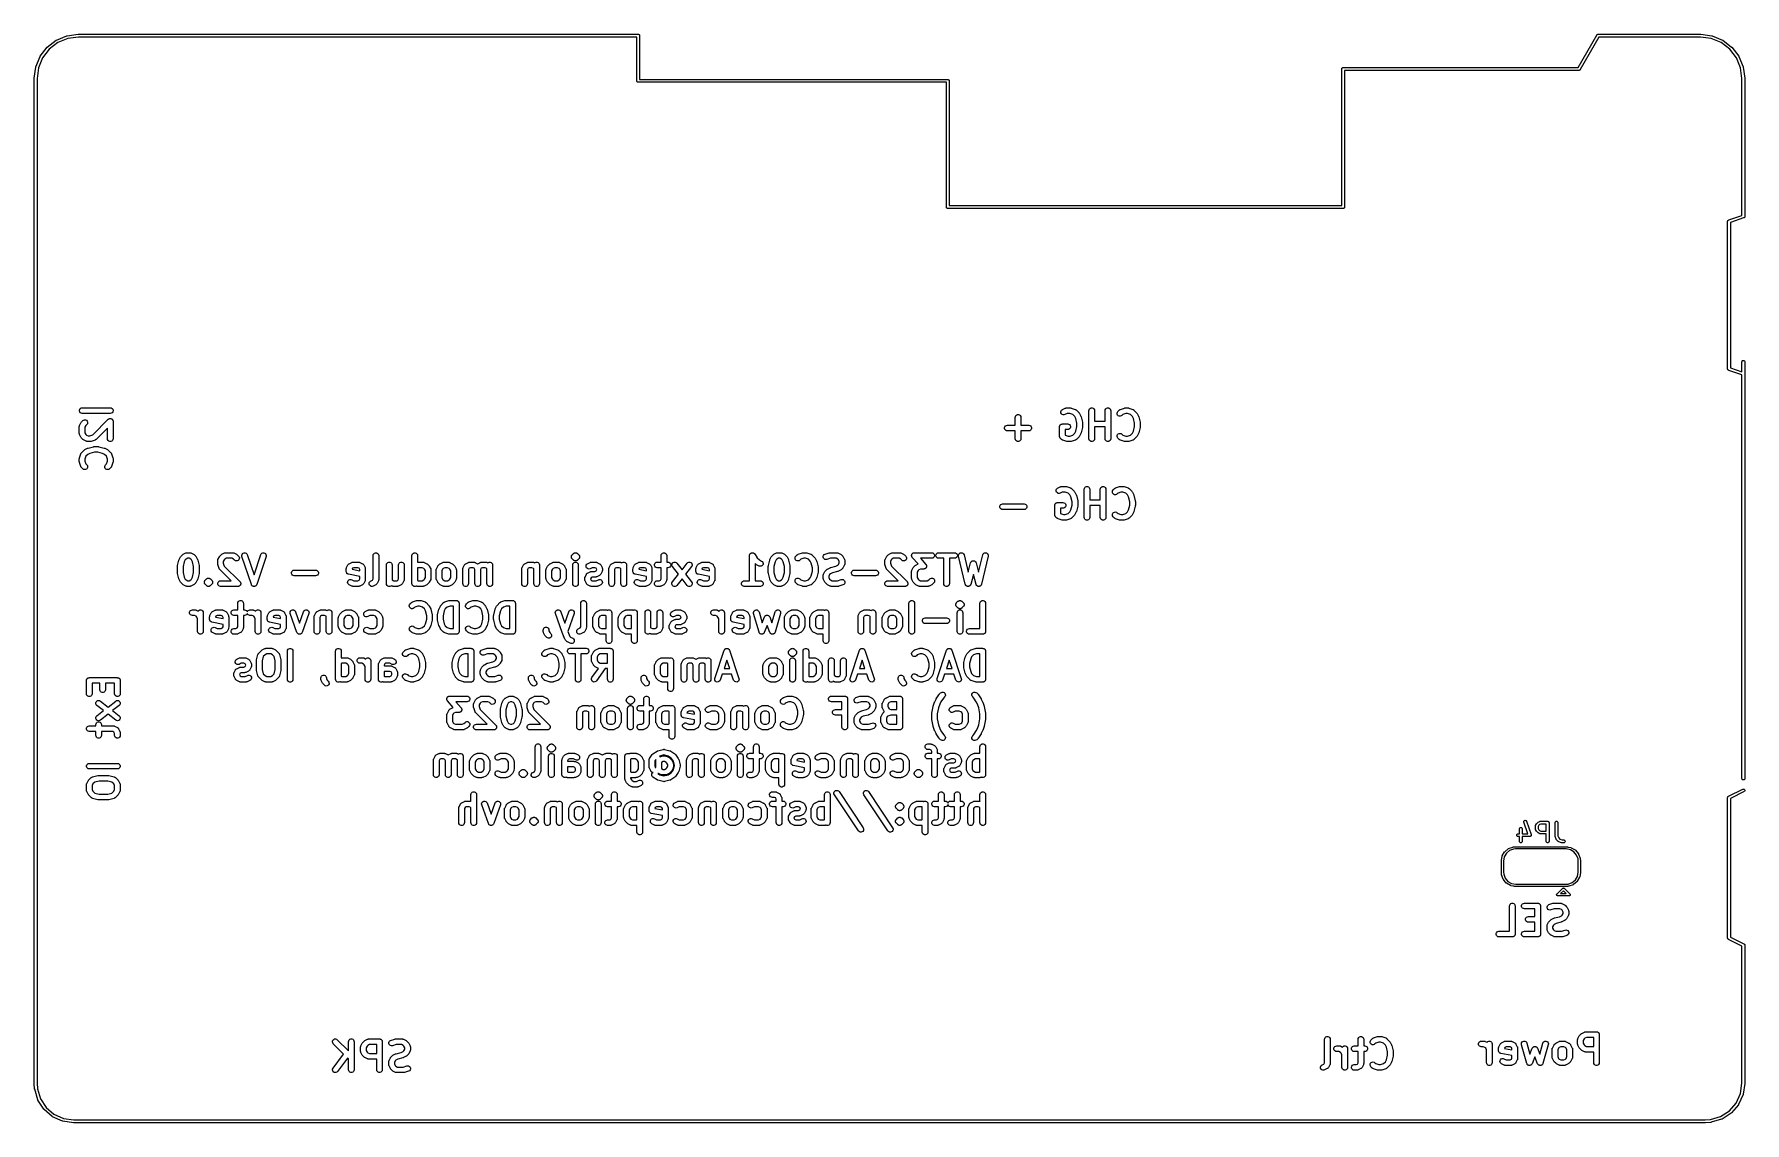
# Model space of a CAD drawing. Extents: x 51.7 to 143, y -96 to -37.9.
import ezdxf

# ---------------------------------------------------------------- set-up
doc = ezdxf.new("R2010")
doc.units = 0
doc.header["$MEASUREMENT"] = 0
doc.layers.add('BLACK', color=7, linetype='CONTINUOUS')

msp = doc.modelspace()

# ---------------------------------------------------------------- linework, layer by layer
at = {"layer": 'BLACK', "linetype": 'CONTINUOUS'}
for p, q in [((52.4399, -38.5831), (52.9133, -38.2198)), ((52.9133, -38.2198), (52.9303, -38.21)), ((52.9303, -38.21), (53.4816, -37.9816)), ((53.5299, -38.124), (52.9968, -38.3448)), ((53.4816, -37.9816), (53.5005, -37.9765)), ((53.5005, -37.9765), (54.0906, -37.8989)), ((54.1069, -38.048), (53.5299, -38.124)), ((54.0906, -37.8989), (54.0954, -37.898)), ((54.0954, -37.898), (83.9536, -37.898)), ((83.872, -38.048), (54.1069, -38.048)), ((83.872, -40.3926), (83.872, -38.048)), ((83.9536, -37.898), (83.9536, -37.898)), ((83.9536, -37.898), (83.9602, -37.898)), ((83.9602, -37.898), (83.9665, -37.9003)), ((83.9665, -37.9003), (83.973, -37.9014)), ((83.973, -37.9014), (83.9788, -37.9048)), ((83.9788, -37.9048), (83.9851, -37.907)), ((83.9851, -37.907), (83.9902, -37.9113)), ((83.9902, -37.9113), (83.996, -37.9147)), ((83.996, -37.9147), (84.0002, -37.9198)), ((84.0002, -37.9198), (84.0053, -37.924)), ((84.0053, -37.924), (84.0087, -37.9298)), ((84.0087, -37.9298), (84.013, -37.9349)), ((84.013, -37.9349), (84.0152, -37.9412)), ((84.0152, -37.9412), (84.0186, -37.947)), ((84.0186, -37.947), (84.0197, -37.9535)), ((84.0197, -37.9535), (84.022, -37.9598)), ((84.022, -37.9598), (84.022, -37.9664)), ((84.022, -37.9664), (84.022, -37.9664)), ((84.022, -37.9664), (84.022, -40.311)), ((134.068, -39.676), (135.06, -37.9413)), ((135.172, -38.048), (134.18, -39.7827)), ((135.06, -37.9413), (135.062, -37.9349)), ((135.062, -37.9349), (135.07, -37.9249)), ((135.07, -37.9249), (135.079, -37.9149)), ((135.079, -37.9147), (135.09, -37.9081)), ((135.079, -37.9148), (135.079, -37.9147)), ((135.079, -37.9149), (135.079, -37.9148)), ((135.09, -37.9081), (135.102, -37.9016)), ((135.102, -37.9014), (135.115, -37.8991)), ((135.102, -37.9015), (135.102, -37.9014)), ((135.102, -37.9016), (135.102, -37.9015)), ((135.115, -37.8991), (135.128, -37.8968)), ((135.128, -37.8968), (135.134, -37.898)), ((135.134, -37.898), (140.596, -37.898)), ((140.584, -38.048), (135.172, -38.048)), ((141.161, -38.124), (140.584, -38.048)), ((140.596, -37.898), (140.6, -37.8989)), ((140.6, -37.8989), (141.19, -37.9765)), ((141.694, -38.3448), (141.161, -38.124)), ((141.19, -37.9765), (141.19, -37.9765)), ((141.19, -37.9765), (141.209, -37.9816)), ((141.209, -37.9816), (141.761, -38.21)), ((141.761, -38.21), (141.778, -38.2198)), ((141.778, -38.2198), (141.778, -38.2198)), ((141.778, -38.2198), (142.251, -38.5831)), ((51.8246, -39.6386), (52.053, -39.0873)), ((52.1878, -39.1538), (51.967, -39.6869)), ((52.053, -39.0873), (52.0628, -39.0703)), ((52.0628, -39.0703), (52.4261, -38.5969)), ((52.539, -38.696), (52.1878, -39.1538)), ((52.4261, -38.5969), (52.4399, -38.5831)), ((52.9968, -38.3448), (52.539, -38.696)), ((142.152, -38.696), (141.694, -38.3448)), ((142.503, -39.1538), (142.152, -38.696)), ((142.251, -38.5831), (142.265, -38.5969)), ((142.265, -38.5969), (142.628, -39.0703)), ((142.724, -39.6869), (142.503, -39.1538)), ((142.628, -39.0703), (142.638, -39.0873)), ((142.638, -39.0873), (142.866, -39.6386)), ((51.7418, -40.2476), (51.8195, -39.6576)), ((51.8195, -39.6576), (51.8246, -39.6386)), ((51.8246, -39.6386), (51.8246, -39.6386)), ((51.967, -39.6869), (51.891, -40.2639)), ((121.464, -39.7378), (121.466, -39.7315)), ((121.464, -39.7444), (121.464, -39.7378)), ((121.464, -47.042), (121.464, -39.7444)), ((121.464, -39.7444), (121.464, -39.7444)), ((121.466, -39.7315), (121.467, -39.725)), ((121.467, -39.725), (121.471, -39.7192)), ((121.471, -39.7192), (121.473, -39.7129)), ((121.473, -39.7129), (121.477, -39.7078)), ((121.477, -39.7078), (121.481, -39.702)), ((121.481, -39.702), (121.486, -39.6978)), ((121.486, -39.6978), (121.49, -39.6927)), ((121.49, -39.6927), (121.496, -39.6893)), ((121.496, -39.6893), (121.501, -39.685)), ((121.501, -39.685), (121.507, -39.6828)), ((121.507, -39.6828), (121.513, -39.6794)), ((121.513, -39.6794), (121.52, -39.6783)), ((121.52, -39.6783), (121.526, -39.676)), ((121.526, -39.676), (121.532, -39.676)), ((121.532, -39.676), (121.532, -39.676)), ((121.532, -39.676), (134.068, -39.676)), ((134.106, -39.826), (121.614, -39.826)), ((121.614, -39.826), (121.614, -47.1236)), ((134.112, -39.8272), (134.106, -39.826)), ((134.125, -39.8248), (134.112, -39.8272)), ((134.138, -39.8226), (134.125, -39.8248)), ((134.15, -39.8159), (134.138, -39.8224)), ((134.138, -39.8224), (134.138, -39.8225)), ((134.138, -39.8225), (134.138, -39.8226)), ((134.161, -39.8093), (134.15, -39.8159)), ((134.169, -39.7992), (134.161, -39.8091)), ((134.161, -39.8091), (134.161, -39.8092)), ((134.161, -39.8092), (134.161, -39.8093)), ((134.178, -39.7891), (134.169, -39.7992)), ((134.18, -39.7827), (134.178, -39.7891)), ((142.8, -40.2639), (142.724, -39.6869)), ((142.866, -39.6386), (142.871, -39.6576)), ((142.871, -39.6576), (142.949, -40.2476)), ((51.741, -40.2524), (51.7418, -40.2476)), ((51.741, -93.8596), (51.741, -40.2524)), ((51.891, -40.2639), (51.891, -93.8502)), ((83.872, -40.3992), (83.872, -40.3926)), ((83.872, -40.3926), (83.872, -40.3926)), ((83.8743, -40.4055), (83.872, -40.3992)), ((83.8754, -40.412), (83.8743, -40.4055)), ((83.8788, -40.4178), (83.8754, -40.412)), ((83.881, -40.4241), (83.8788, -40.4178)), ((83.8853, -40.4292), (83.881, -40.4241)), ((83.8887, -40.435), (83.8853, -40.4292)), ((83.8938, -40.4392), (83.8887, -40.435)), ((83.898, -40.4443), (83.8938, -40.4392)), ((83.9038, -40.4477), (83.898, -40.4443)), ((83.9089, -40.452), (83.9038, -40.4477)), ((83.9152, -40.4542), (83.9089, -40.452)), ((83.921, -40.4576), (83.9152, -40.4542)), ((83.9275, -40.4587), (83.921, -40.4576)), ((83.9338, -40.461), (83.9275, -40.4587)), ((83.9404, -40.461), (83.9338, -40.461)), ((100.382, -40.461), (83.9404, -40.461)), ((83.9404, -40.461), (83.9404, -40.461)), ((84.022, -40.311), (100.464, -40.311)), ((100.382, -47.1038), (100.382, -40.461)), ((100.464, -40.311), (100.464, -40.311)), ((100.464, -40.311), (100.47, -40.311)), ((100.47, -40.311), (100.476, -40.3133)), ((100.476, -40.3133), (100.483, -40.3144)), ((100.483, -40.3144), (100.489, -40.3178)), ((100.489, -40.3178), (100.495, -40.32)), ((100.495, -40.32), (100.5, -40.3243)), ((100.5, -40.3243), (100.506, -40.3277)), ((100.506, -40.3277), (100.51, -40.3328)), ((100.51, -40.3328), (100.515, -40.337)), ((100.515, -40.337), (100.519, -40.3428)), ((100.519, -40.3428), (100.523, -40.3479)), ((100.523, -40.3479), (100.525, -40.3542)), ((100.525, -40.3542), (100.529, -40.36)), ((100.529, -40.36), (100.53, -40.3665)), ((100.53, -40.3665), (100.532, -40.3728)), ((100.532, -40.3728), (100.532, -40.3794)), ((100.532, -40.3794), (100.532, -40.3794)), ((100.532, -40.3794), (100.532, -47.042)), ((142.8, -47.5709), (142.8, -40.2639)), ((142.949, -40.2476), (142.95, -40.2524)), ((142.95, -40.2524), (142.95, -47.6128)), ((100.382, -47.1302), (100.382, -47.1038)), ((100.384, -47.1365), (100.382, -47.1302)), ((100.385, -47.143), (100.384, -47.1365)), ((100.389, -47.1488), (100.385, -47.143)), ((100.391, -47.1551), (100.389, -47.1488)), ((100.395, -47.1602), (100.391, -47.1551)), ((100.399, -47.166), (100.395, -47.1602)), ((100.404, -47.1702), (100.399, -47.166)), ((100.408, -47.1753), (100.404, -47.1702)), ((100.414, -47.1787), (100.408, -47.1753)), ((100.419, -47.183), (100.414, -47.1787)), ((100.425, -47.1852), (100.419, -47.183)), ((100.431, -47.1886), (100.425, -47.1852)), ((100.438, -47.1897), (100.431, -47.1886)), ((100.444, -47.192), (100.438, -47.1897)), ((100.45, -47.192), (100.444, -47.192)), ((121.546, -47.192), (100.45, -47.192)), ((100.45, -47.192), (100.45, -47.192)), ((100.532, -47.042), (121.464, -47.042)), ((121.552, -47.192), (121.546, -47.192)), ((121.546, -47.192), (121.546, -47.192)), ((121.558, -47.1897), (121.552, -47.192)), ((121.565, -47.1886), (121.558, -47.1897)), ((121.571, -47.1852), (121.565, -47.1886)), ((121.577, -47.183), (121.571, -47.1852)), ((121.582, -47.1787), (121.577, -47.183)), ((121.588, -47.1753), (121.582, -47.1787)), ((121.592, -47.1702), (121.588, -47.1753)), ((121.597, -47.166), (121.592, -47.1702)), ((121.601, -47.1602), (121.597, -47.166)), ((121.605, -47.1551), (121.601, -47.1602)), ((121.607, -47.1488), (121.605, -47.1551)), ((121.611, -47.143), (121.607, -47.1488)), ((121.612, -47.1365), (121.611, -47.143)), ((121.614, -47.1302), (121.612, -47.1365)), ((121.614, -47.1236), (121.614, -47.1236)), ((121.614, -47.1236), (121.614, -47.1302)), ((142.038, -47.8637), (142.04, -47.8585)), ((142.038, -47.8714), (142.038, -47.8637)), ((142.038, -47.8724), (142.038, -47.8714)), ((142.038, -47.878), (142.038, -47.8724)), ((142.038, -47.8902), (142.038, -47.878)), ((142.038, -47.8912), (142.038, -47.8902)), ((142.038, -49.1424), (142.038, -47.8912)), ((142.04, -47.8585), (142.041, -47.853)), ((142.041, -47.853), (142.045, -47.8463)), ((142.045, -47.8463), (142.048, -47.8391)), ((142.048, -47.8391), (142.052, -47.8349)), ((142.052, -47.8349), (142.055, -47.83)), ((142.055, -47.83), (142.061, -47.8251)), ((142.061, -47.8251), (142.066, -47.8193)), ((142.066, -47.8193), (142.071, -47.8167)), ((142.071, -47.8167), (142.075, -47.813)), ((142.075, -47.813), (142.082, -47.8104)), ((142.082, -47.8104), (142.083, -47.8099)), ((142.083, -47.8099), (142.088, -47.8082)), ((142.088, -47.8082), (142.1, -47.804)), ((142.1, -47.804), (142.101, -47.804)), ((142.101, -47.804), (142.8, -47.5709)), ((142.887, -47.7), (142.188, -47.9331)), ((142.188, -47.9331), (142.188, -55.6989)), ((142.888, -47.7), (142.887, -47.7)), ((142.9, -47.6958), (142.888, -47.7)), ((142.905, -47.6941), (142.9, -47.6958)), ((142.906, -47.6936), (142.905, -47.6941)), ((142.913, -47.691), (142.906, -47.6936)), ((142.917, -47.6873), (142.913, -47.691)), ((142.922, -47.6847), (142.917, -47.6873)), ((142.927, -47.6789), (142.922, -47.6847)), ((142.933, -47.674), (142.927, -47.6789)), ((142.936, -47.6691), (142.933, -47.674)), ((142.94, -47.6649), (142.936, -47.6691)), ((142.943, -47.6577), (142.94, -47.6649)), ((142.947, -47.651), (142.943, -47.6577)), ((142.948, -47.6455), (142.947, -47.651)), ((142.95, -47.6403), (142.948, -47.6455)), ((142.95, -47.6128), (142.95, -47.6138)), ((142.95, -47.6138), (142.95, -47.626)), ((142.95, -47.626), (142.95, -47.6316)), ((142.95, -47.6316), (142.95, -47.6326)), ((142.95, -47.6326), (142.95, -47.6403)), ((142.038, -54.4764), (142.038, -49.1424)), ((142.038, -49.1424), (142.038, -49.1424)), ((142.038, -55.7408), (142.038, -54.4764)), ((142.8, -55.3654), (142.803, -55.346)), ((142.8, -55.9029), (142.8, -55.3654)), ((142.803, -55.346), (142.817, -55.323)), ((142.817, -55.323), (142.837, -55.306)), ((142.837, -55.306), (142.862, -55.297)), ((142.862, -55.297), (142.888, -55.297)), ((142.888, -55.297), (142.913, -55.306)), ((142.913, -55.306), (142.933, -55.323)), ((142.933, -55.323), (142.947, -55.346)), ((142.947, -55.346), (142.95, -55.3654)), ((142.95, -55.3654), (142.95, -56.006)), ((142.038, -55.7418), (142.038, -55.7408)), ((142.038, -55.754), (142.038, -55.7418)), ((142.038, -55.7596), (142.038, -55.754)), ((142.038, -55.7606), (142.038, -55.7596)), ((142.038, -55.7683), (142.038, -55.7606)), ((142.04, -55.7735), (142.038, -55.7683)), ((142.041, -55.779), (142.04, -55.7735)), ((142.045, -55.7857), (142.041, -55.779)), ((142.048, -55.7929), (142.045, -55.7857)), ((142.052, -55.7971), (142.048, -55.7929)), ((142.055, -55.802), (142.052, -55.7971)), ((142.061, -55.8069), (142.055, -55.802)), ((142.066, -55.8127), (142.061, -55.8069)), ((142.071, -55.8153), (142.066, -55.8127)), ((142.075, -55.819), (142.071, -55.8153)), ((142.082, -55.8216), (142.075, -55.819)), ((142.083, -55.8221), (142.082, -55.8216)), ((142.088, -55.8238), (142.083, -55.8221)), ((142.1, -55.828), (142.088, -55.8238)), ((142.101, -55.828), (142.1, -55.828)), ((142.8, -56.0611), (142.101, -55.828)), ((142.188, -55.6989), (142.8, -55.9029)), ((142.8, -77.6036), (142.8, -56.0611)), ((142.95, -56.006), (142.95, -56.0182)), ((142.95, -56.0182), (142.95, -56.0192)), ((142.95, -56.0192), (142.95, -77.6036)), ((54.1488, -57.9457), (54.1667, -57.8967)), ((54.1488, -57.9978), (54.1488, -57.9457)), ((54.1667, -58.0467), (54.1488, -57.9978)), ((54.1667, -57.8967), (54.2002, -57.8568)), ((54.2002, -58.0866), (54.1667, -58.0467)), ((54.2002, -57.8568), (54.2453, -57.8308)), ((54.2453, -58.1127), (54.2002, -58.0866)), ((54.2453, -57.8308), (54.2966, -57.8217)), ((54.2966, -58.1217), (54.2453, -58.1127)), ((54.2966, -57.8217), (55.7966, -57.8217)), ((55.7966, -58.1217), (54.2966, -58.1217)), ((55.7966, -57.8217), (55.8479, -57.8308)), ((55.8479, -58.1127), (55.7966, -58.1217)), ((55.8479, -57.8308), (55.893, -57.8568)), ((55.893, -58.0866), (55.8479, -58.1127)), ((55.893, -57.8568), (55.9265, -57.8967)), ((55.9265, -58.0467), (55.893, -58.0866)), ((55.9265, -57.8967), (55.9443, -57.9457)), ((55.9443, -57.9978), (55.9265, -58.0467)), ((55.9443, -57.9457), (55.9443, -57.9978)), ((104.054, -58.3367), (104.063, -58.2854)), ((104.054, -58.7581), (104.054, -58.3367)), ((104.063, -58.2854), (104.089, -58.2403)), ((104.089, -58.2403), (104.129, -58.2068)), ((104.129, -58.2068), (104.178, -58.189)), ((104.178, -58.189), (104.23, -58.189)), ((104.23, -58.189), (104.279, -58.2068)), ((104.279, -58.2068), (104.319, -58.2403)), ((104.319, -58.2403), (104.345, -58.2854)), ((104.345, -58.2854), (104.354, -58.3367)), ((104.354, -58.3367), (104.354, -58.7581)), ((106.483, -58.042), (106.495, -57.9913)), ((106.489, -58.0938), (106.483, -58.042)), ((106.512, -58.1404), (106.489, -58.0938)), ((106.495, -57.9913), (106.524, -57.9479)), ((106.55, -58.1762), (106.512, -58.1404)), ((106.524, -57.9479), (106.565, -57.9168)), ((106.598, -58.1969), (106.55, -58.1762)), ((106.565, -57.9168), (106.708, -57.8454)), ((106.65, -58.2), (106.598, -58.1969)), ((106.7, -58.1852), (106.65, -58.2)), ((106.811, -58.1296), (106.7, -58.1852)), ((106.708, -57.8454), (106.716, -57.8429)), ((106.716, -57.8429), (106.724, -57.8386)), ((106.724, -57.8386), (106.741, -57.8356)), ((106.741, -57.8356), (106.758, -57.8306)), ((106.758, -57.8306), (106.767, -57.8311)), ((106.767, -57.8311), (106.775, -57.8296)), ((106.775, -57.8296), (106.99, -57.8296)), ((106.965, -58.1296), (106.811, -58.1296)), ((107.123, -58.1821), (106.965, -58.1296)), ((106.99, -57.8296), (107.013, -57.8337)), ((107.013, -57.8337), (107.037, -57.8373)), ((107.037, -57.8373), (107.251, -57.9087)), ((107.223, -58.2827), (107.123, -58.1821)), ((107.277, -58.3891), (107.223, -58.2827)), ((107.251, -57.9087), (107.259, -57.9128)), ((107.259, -57.9128), (107.267, -57.9151)), ((107.267, -57.9151), (107.282, -57.9251)), ((107.282, -57.9251), (107.297, -57.9335)), ((107.297, -57.9335), (107.303, -57.94)), ((107.303, -57.94), (107.31, -57.9449)), ((107.31, -57.9449), (107.453, -58.0878)), ((107.453, -58.0878), (107.467, -58.1075)), ((107.467, -58.1075), (107.481, -58.1268)), ((107.481, -58.1268), (107.552, -58.2696)), ((107.552, -58.2696), (107.557, -58.2854)), ((107.557, -58.2854), (107.564, -58.3003)), ((107.564, -58.3003), (107.635, -58.586)), ((107.982, -57.9796), (107.991, -57.9283)), ((107.982, -59.4796), (107.982, -57.9796)), ((107.991, -57.9283), (108.018, -57.8832)), ((108.018, -57.8832), (108.057, -57.8497)), ((108.057, -57.8497), (108.106, -57.8318)), ((108.106, -57.8318), (108.158, -57.8318)), ((108.158, -57.8318), (108.207, -57.8497)), ((108.207, -57.8497), (108.247, -57.8832)), ((108.247, -57.8832), (108.273, -57.9283)), ((108.273, -57.9283), (108.282, -57.9796)), ((108.282, -57.9796), (108.282, -58.5439)), ((108.84, -57.9796), (108.849, -57.9283)), ((108.84, -58.5439), (108.84, -57.9796)), ((108.849, -57.9283), (108.875, -57.8832)), ((108.875, -57.8832), (108.915, -57.8497)), ((108.915, -57.8497), (108.964, -57.8318)), ((108.964, -57.8318), (109.016, -57.8318)), ((109.016, -57.8318), (109.065, -57.8497)), ((109.065, -57.8497), (109.104, -57.8832)), ((109.104, -57.8832), (109.131, -57.9283)), ((109.131, -57.9283), (109.14, -57.9796)), ((109.14, -57.9796), (109.14, -59.4796)), ((109.483, -58.1094), (109.496, -58.059)), ((109.488, -58.1612), (109.483, -58.1094)), ((109.51, -58.2085), (109.488, -58.1612)), ((109.496, -58.059), (109.526, -58.0164)), ((109.546, -58.2453), (109.51, -58.2085)), ((109.526, -58.0164), (109.598, -57.9449)), ((109.594, -58.2673), (109.546, -58.2453)), ((109.646, -58.2719), (109.594, -58.2673)), ((109.598, -57.9449), (109.605, -57.94)), ((109.605, -57.94), (109.611, -57.9335)), ((109.611, -57.9335), (109.626, -57.9251)), ((109.626, -57.9251), (109.64, -57.9151)), ((109.64, -57.9151), (109.649, -57.9128)), ((109.696, -58.2584), (109.646, -58.2719)), ((109.649, -57.9128), (109.656, -57.9087)), ((109.656, -57.9087), (109.871, -57.8373)), ((109.738, -58.2285), (109.696, -58.2584)), ((109.785, -58.1821), (109.738, -58.2285)), ((109.942, -58.1296), (109.785, -58.1821)), ((109.871, -57.8373), (109.894, -57.8337)), ((109.894, -57.8337), (109.918, -57.8296)), ((109.918, -57.8296), (110.061, -57.8296)), ((110.037, -58.1296), (109.942, -58.1296)), ((110.194, -58.1821), (110.037, -58.1296)), ((110.061, -57.8296), (110.085, -57.8337)), ((110.085, -57.8337), (110.108, -57.8373)), ((110.108, -57.8373), (110.323, -57.9087)), ((110.295, -58.2827), (110.194, -58.1821)), ((110.348, -58.3891), (110.295, -58.2827)), ((110.323, -57.9087), (110.33, -57.9128)), ((110.33, -57.9128), (110.339, -57.9151)), ((110.339, -57.9151), (110.353, -57.9251)), ((110.353, -57.9251), (110.369, -57.9335)), ((110.369, -57.9335), (110.374, -57.94)), ((110.374, -57.94), (110.381, -57.9449)), ((110.381, -57.9449), (110.524, -58.0878)), ((110.524, -58.0878), (110.538, -58.1075)), ((110.538, -58.1075), (110.552, -58.1268)), ((110.552, -58.1268), (110.624, -58.2696)), ((110.624, -58.2696), (110.628, -58.2854)), ((110.628, -58.2854), (110.635, -58.3003)), ((110.635, -58.3003), (110.707, -58.586)), ((54.1466, -58.8289), (54.1481, -58.8203)), ((54.1466, -59.186), (54.1466, -58.8289)), ((54.1481, -59.1945), (54.1466, -59.186)), ((54.1476, -58.8117), (54.1526, -58.7949)), ((54.1481, -58.8203), (54.1476, -58.8117)), ((54.1476, -59.2032), (54.1481, -59.1945)), ((54.1526, -59.22), (54.1476, -59.2032)), ((54.1526, -58.7949), (54.1556, -58.7776)), ((54.1556, -59.2373), (54.1526, -59.22)), ((54.1556, -58.7776), (54.1599, -58.7701)), ((54.1599, -59.2448), (54.1556, -59.2373)), ((54.1599, -58.7701), (54.1624, -58.7618)), ((54.1624, -59.2531), (54.1599, -59.2448)), ((54.1624, -58.7618), (54.2338, -58.6189)), ((54.2338, -59.3959), (54.1624, -59.2531)), ((54.2338, -58.6189), (54.2481, -58.5996)), ((54.2481, -58.5996), (54.2619, -58.5799)), ((54.2619, -58.5799), (54.3334, -58.5085)), ((54.3334, -58.5085), (54.376, -58.4786)), ((54.376, -58.4786), (54.4264, -58.4651)), ((54.4264, -58.4651), (54.4782, -58.4697)), ((54.4913, -58.7749), (54.4466, -58.8643)), ((54.4466, -58.8643), (54.4466, -59.1506)), ((54.4466, -59.1506), (54.4913, -59.24)), ((54.4782, -58.4697), (54.5255, -58.4917)), ((54.5455, -58.7206), (54.4913, -58.7749)), ((54.4913, -59.24), (54.5283, -59.277)), ((54.5255, -58.4917), (54.5623, -58.5285)), ((54.5283, -59.277), (54.6177, -59.3217)), ((54.5754, -58.678), (54.5455, -58.7206)), ((54.5623, -58.5285), (54.5843, -58.5757)), ((54.5889, -58.6276), (54.5754, -58.678)), ((54.5843, -58.5757), (54.5889, -58.6276)), ((54.7008, -59.3217), (54.8584, -59.2692)), ((54.8584, -59.2692), (55.6905, -58.4371)), ((55.6466, -58.9053), (55.0455, -59.5064)), ((55.6466, -59.4717), (55.6466, -58.9053)), ((55.6905, -58.4371), (55.7066, -58.4258)), ((55.7066, -58.4258), (55.7216, -58.4132)), ((55.7216, -58.4132), (55.7278, -58.411)), ((55.7278, -58.411), (55.7332, -58.4072)), ((55.7332, -58.4072), (55.7521, -58.4021)), ((55.7521, -58.4021), (55.7705, -58.3954)), ((55.7705, -58.3954), (55.7771, -58.3954)), ((55.7771, -58.3954), (55.7835, -58.3937)), ((55.7835, -58.3937), (55.803, -58.3954)), ((55.803, -58.3954), (55.8226, -58.3954)), ((55.8226, -58.3954), (55.8288, -58.3977)), ((55.8288, -58.3977), (55.8354, -58.3983)), ((55.8354, -58.3983), (55.8532, -58.4065)), ((55.8532, -58.4065), (55.8716, -58.4132)), ((55.8716, -58.4132), (55.8766, -58.4175)), ((55.8766, -58.4175), (55.8826, -58.4203)), ((55.8826, -58.4203), (55.8965, -58.4341)), ((55.8965, -58.4341), (55.9115, -58.4467)), ((55.9115, -58.4467), (55.9148, -58.4524)), ((55.9148, -58.4524), (55.9194, -58.4571)), ((55.9194, -58.4571), (55.9277, -58.4749)), ((55.9277, -58.4749), (55.9375, -58.4918)), ((55.9375, -58.4918), (55.9387, -58.4983)), ((55.9387, -58.4983), (55.9415, -58.5043)), ((55.9415, -58.5043), (55.9432, -58.5238)), ((55.9432, -58.5238), (55.9466, -58.5431)), ((55.9466, -58.5431), (55.9466, -59.4717)), ((103.485, -58.8821), (103.503, -58.8331)), ((103.485, -58.9342), (103.485, -58.8821)), ((103.503, -58.9831), (103.485, -58.9342)), ((103.503, -58.8331), (103.536, -58.7932)), ((103.536, -59.023), (103.503, -58.9831)), ((103.536, -58.7932), (103.581, -58.7672)), ((103.581, -59.0491), (103.536, -59.023)), ((103.581, -58.7672), (103.632, -58.7581)), ((103.632, -59.0581), (103.581, -59.0491)), ((103.632, -58.7581), (104.054, -58.7581)), ((104.054, -59.0581), (103.632, -59.0581)), ((104.054, -59.4796), (104.054, -59.0581)), ((104.354, -58.7581), (104.775, -58.7581)), ((104.775, -59.0581), (104.354, -59.0581)), ((104.354, -59.0581), (104.354, -59.4796)), ((104.775, -58.7581), (104.827, -58.7672)), ((104.827, -59.0491), (104.775, -59.0581)), ((104.827, -58.7672), (104.872, -58.7932)), ((104.872, -59.023), (104.827, -59.0491)), ((104.872, -58.7932), (104.905, -58.8331)), ((104.905, -58.9831), (104.872, -59.023)), ((104.905, -58.8331), (104.923, -58.8821)), ((104.923, -58.9342), (104.905, -58.9831)), ((104.923, -58.8821), (104.923, -58.9342)), ((106.411, -58.8367), (106.413, -58.8238)), ((106.411, -59.3367), (106.411, -58.8367)), ((106.413, -58.8107), (106.418, -58.7983)), ((106.413, -58.8238), (106.413, -58.8107)), ((106.418, -58.7983), (106.42, -58.7854)), ((106.42, -58.7854), (106.427, -58.774)), ((106.427, -58.774), (106.431, -58.7617)), ((106.431, -58.7617), (106.44, -58.7517)), ((106.44, -58.7517), (106.446, -58.7403)), ((106.446, -58.7403), (106.456, -58.7319)), ((106.456, -58.7319), (106.465, -58.7218)), ((106.465, -58.7218), (106.476, -58.7152)), ((106.476, -58.7152), (106.486, -58.7068)), ((106.486, -58.7068), (106.498, -58.7023)), ((106.498, -58.7023), (106.51, -58.6958)), ((106.51, -58.6958), (106.523, -58.6935)), ((106.523, -58.6935), (106.535, -58.689)), ((106.535, -58.689), (106.548, -58.689)), ((106.548, -58.689), (106.561, -58.6867)), ((106.561, -58.6867), (106.847, -58.6867)), ((106.847, -58.9867), (106.711, -58.9867)), ((106.711, -58.9867), (106.711, -59.2746)), ((106.711, -59.2746), (106.713, -59.277)), ((106.713, -59.277), (106.871, -59.3296)), ((106.847, -58.6867), (106.898, -58.6958)), ((106.898, -58.9777), (106.847, -58.9867)), ((106.898, -58.6958), (106.943, -58.7218)), ((106.943, -58.9516), (106.898, -58.9777)), ((106.943, -58.7218), (106.977, -58.7617)), ((106.977, -58.9117), (106.943, -58.9516)), ((106.965, -59.3296), (107.123, -59.277)), ((106.977, -58.7617), (106.994, -58.8107)), ((106.994, -58.8628), (106.977, -58.9117)), ((106.994, -58.8107), (106.994, -58.8628)), ((107.123, -59.277), (107.223, -59.1764)), ((107.223, -59.1764), (107.277, -59.0701)), ((107.34, -58.6409), (107.277, -58.3891)), ((107.277, -59.0701), (107.34, -58.8182)), ((107.34, -58.8182), (107.34, -58.6409)), ((107.552, -59.1895), (107.481, -59.3324)), ((107.557, -59.1738), (107.552, -59.1895)), ((107.564, -59.1588), (107.557, -59.1738)), ((107.635, -58.8731), (107.564, -59.1588)), ((107.635, -58.586), (107.636, -58.6044)), ((107.636, -58.8548), (107.635, -58.8731)), ((107.636, -58.6044), (107.64, -58.6224)), ((107.64, -58.8367), (107.636, -58.8548)), ((107.64, -58.6224), (107.64, -58.8367)), ((108.282, -58.5439), (108.84, -58.5439)), ((108.84, -58.8439), (108.282, -58.8439)), ((108.282, -58.8439), (108.282, -59.4796)), ((108.84, -59.4796), (108.84, -58.8439)), ((109.488, -59.2979), (109.51, -59.2507)), ((109.51, -59.2507), (109.546, -59.2138)), ((109.546, -59.2138), (109.594, -59.1918)), ((109.594, -59.1918), (109.646, -59.1873)), ((109.646, -59.1873), (109.696, -59.2008)), ((109.696, -59.2008), (109.738, -59.2306)), ((109.738, -59.2306), (109.785, -59.277)), ((109.785, -59.277), (109.942, -59.3296)), ((110.037, -59.3296), (110.194, -59.277)), ((110.194, -59.277), (110.295, -59.1764)), ((110.295, -59.1764), (110.348, -59.0701)), ((110.411, -58.6409), (110.348, -58.3891)), ((110.348, -59.0701), (110.411, -58.8182)), ((110.411, -58.8182), (110.411, -58.6409)), ((110.624, -59.1895), (110.552, -59.3324)), ((110.628, -59.1738), (110.624, -59.1895)), ((110.635, -59.1588), (110.628, -59.1738)), ((110.707, -58.8731), (110.635, -59.1588)), ((110.707, -58.586), (110.708, -58.6044)), ((110.708, -58.8548), (110.707, -58.8731)), ((110.708, -58.6044), (110.711, -58.6224)), ((110.711, -58.8367), (110.708, -58.8548)), ((110.711, -58.6224), (110.711, -58.8367)), ((54.2481, -59.4152), (54.2338, -59.3959)), ((54.2619, -59.4349), (54.2481, -59.4152)), ((54.3334, -59.5064), (54.2619, -59.4349)), ((54.2619, -60.2228), (54.4048, -60.0799)), ((54.353, -59.5201), (54.3334, -59.5064)), ((54.3723, -59.5344), (54.353, -59.5201)), ((54.5152, -59.6059), (54.3723, -59.5344)), ((54.4048, -60.0799), (54.4245, -60.0662)), ((54.4245, -60.0662), (54.4438, -60.0518)), ((54.4438, -60.0518), (54.5866, -59.9804)), ((54.5235, -59.6083), (54.5152, -59.6059)), ((54.531, -59.6127), (54.5235, -59.6083)), ((54.5483, -59.6157), (54.531, -59.6127)), ((54.5651, -59.6207), (54.5483, -59.6157)), ((54.5738, -59.6202), (54.5651, -59.6207)), ((54.5823, -59.6217), (54.5738, -59.6202)), ((54.7251, -59.6217), (54.5823, -59.6217)), ((54.5866, -59.9804), (54.6024, -59.9757)), ((54.6024, -59.9757), (54.6173, -59.969)), ((54.6173, -59.969), (54.903, -59.8976)), ((54.6177, -59.3217), (54.7008, -59.3217)), ((54.9579, -60.1931), (54.7061, -60.2561)), ((54.7488, -59.6175), (54.7251, -59.6217)), ((54.7726, -59.614), (54.7488, -59.6175)), ((54.9869, -59.5426), (54.7726, -59.614)), ((54.903, -59.8976), (54.9214, -59.8963)), ((54.9214, -59.8963), (54.9394, -59.8931)), ((54.9394, -59.8931), (55.1537, -59.8931)), ((55.1352, -60.1931), (54.9579, -60.1931)), ((54.9945, -59.5385), (54.9869, -59.5426)), ((55.0028, -59.5362), (54.9945, -59.5385)), ((55.0172, -59.5262), (55.0028, -59.5362)), ((55.0327, -59.5178), (55.0172, -59.5262)), ((55.0384, -59.5113), (55.0327, -59.5178)), ((55.0455, -59.5064), (55.0384, -59.5113)), ((55.3871, -60.2561), (55.1352, -60.1931)), ((55.1537, -59.8931), (55.1718, -59.8963)), ((55.1718, -59.8963), (55.1901, -59.8976)), ((55.1901, -59.8976), (55.4758, -59.969)), ((55.4758, -59.969), (55.4908, -59.9757)), ((55.4908, -59.9757), (55.5065, -59.9804)), ((55.5065, -59.9804), (55.6494, -60.0518)), ((55.6556, -59.523), (55.6466, -59.4717)), ((55.6494, -60.0518), (55.6687, -60.0661)), ((55.6817, -59.5681), (55.6556, -59.523)), ((55.6687, -60.0661), (55.6884, -60.0799)), ((55.7216, -59.6016), (55.6817, -59.5681)), ((55.6884, -60.0799), (55.8312, -60.2228)), ((55.7705, -59.6194), (55.7216, -59.6016)), ((55.8226, -59.6194), (55.7705, -59.6194)), ((55.8716, -59.6016), (55.8226, -59.6194)), ((55.9115, -59.5681), (55.8716, -59.6016)), ((55.9375, -59.523), (55.9115, -59.5681)), ((55.9466, -59.4717), (55.9375, -59.523)), ((104.063, -59.5309), (104.054, -59.4796)), ((104.089, -59.576), (104.063, -59.5309)), ((104.129, -59.6095), (104.089, -59.576)), ((104.178, -59.6273), (104.129, -59.6095)), ((104.23, -59.6273), (104.178, -59.6273)), ((104.279, -59.6095), (104.23, -59.6273)), ((104.319, -59.576), (104.279, -59.6095)), ((104.345, -59.5309), (104.319, -59.576)), ((104.354, -59.4796), (104.345, -59.5309)), ((106.412, -59.3432), (106.411, -59.3367)), ((106.412, -59.3498), (106.412, -59.3432)), ((106.417, -59.3687), (106.412, -59.3498)), ((106.42, -59.388), (106.417, -59.3687)), ((106.423, -59.3937), (106.42, -59.388)), ((106.425, -59.4001), (106.423, -59.3937)), ((106.436, -59.4162), (106.425, -59.4001)), ((106.446, -59.4331), (106.436, -59.4162)), ((106.451, -59.4374), (106.446, -59.4331)), ((106.455, -59.4428), (106.451, -59.4374)), ((106.526, -59.5142), (106.455, -59.4428)), ((106.533, -59.5192), (106.526, -59.5142)), ((106.539, -59.5256), (106.533, -59.5192)), ((106.555, -59.534), (106.539, -59.5256)), ((106.569, -59.5441), (106.555, -59.534)), ((106.577, -59.5463), (106.569, -59.5441)), ((106.585, -59.5504), (106.577, -59.5463)), ((106.799, -59.6219), (106.585, -59.5504)), ((106.823, -59.6254), (106.799, -59.6219)), ((106.847, -59.6296), (106.823, -59.6254)), ((106.99, -59.6296), (106.847, -59.6296)), ((106.871, -59.3296), (106.965, -59.3296)), ((107.013, -59.6254), (106.99, -59.6296)), ((107.037, -59.6219), (107.013, -59.6254)), ((107.251, -59.5504), (107.037, -59.6219)), ((107.259, -59.5463), (107.251, -59.5504)), ((107.267, -59.5441), (107.259, -59.5463)), ((107.282, -59.534), (107.267, -59.5441)), ((107.297, -59.5256), (107.282, -59.534)), ((107.303, -59.5192), (107.297, -59.5256)), ((107.31, -59.5142), (107.303, -59.5192)), ((107.453, -59.3714), (107.31, -59.5142)), ((107.467, -59.3517), (107.453, -59.3714)), ((107.481, -59.3324), (107.467, -59.3517)), ((107.991, -59.5309), (107.982, -59.4796)), ((108.018, -59.576), (107.991, -59.5309)), ((108.057, -59.6095), (108.018, -59.576)), ((108.106, -59.6273), (108.057, -59.6095)), ((108.158, -59.6273), (108.106, -59.6273)), ((108.207, -59.6095), (108.158, -59.6273)), ((108.247, -59.576), (108.207, -59.6095)), ((108.273, -59.5309), (108.247, -59.576)), ((108.282, -59.4796), (108.273, -59.5309)), ((108.849, -59.5309), (108.84, -59.4796)), ((108.875, -59.576), (108.849, -59.5309)), ((108.915, -59.6095), (108.875, -59.576)), ((108.964, -59.6273), (108.915, -59.6095)), ((109.016, -59.6273), (108.964, -59.6273)), ((109.065, -59.6095), (109.016, -59.6273)), ((109.104, -59.576), (109.065, -59.6095)), ((109.131, -59.5309), (109.104, -59.576)), ((109.14, -59.4796), (109.131, -59.5309)), ((109.483, -59.3498), (109.488, -59.2979)), ((109.496, -59.4001), (109.483, -59.3498)), ((109.526, -59.4428), (109.496, -59.4001)), ((109.598, -59.5142), (109.526, -59.4428)), ((109.605, -59.5192), (109.598, -59.5142)), ((109.611, -59.5256), (109.605, -59.5192)), ((109.626, -59.534), (109.611, -59.5256)), ((109.64, -59.5441), (109.626, -59.534)), ((109.649, -59.5463), (109.64, -59.5441)), ((109.656, -59.5504), (109.649, -59.5463)), ((109.871, -59.6219), (109.656, -59.5504)), ((109.894, -59.6254), (109.871, -59.6219)), ((109.918, -59.6296), (109.894, -59.6254)), ((110.061, -59.6296), (109.918, -59.6296)), ((109.942, -59.3296), (110.037, -59.3296)), ((110.085, -59.6254), (110.061, -59.6296)), ((110.108, -59.6219), (110.085, -59.6254)), ((110.323, -59.5504), (110.108, -59.6219)), ((110.33, -59.5463), (110.323, -59.5504)), ((110.339, -59.5441), (110.33, -59.5463)), ((110.353, -59.534), (110.339, -59.5441)), ((110.369, -59.5256), (110.353, -59.534)), ((110.374, -59.5192), (110.369, -59.5256)), ((110.381, -59.5142), (110.374, -59.5192)), ((110.524, -59.3714), (110.381, -59.5142)), ((110.538, -59.3517), (110.524, -59.3714)), ((110.552, -59.3324), (110.538, -59.3517)), ((54.1466, -60.5431), (54.1507, -60.5195)), ((54.1466, -60.686), (54.1466, -60.5431)), ((54.1507, -60.7097), (54.1466, -60.686)), ((54.1507, -60.5195), (54.1543, -60.4957)), ((54.1543, -60.7334), (54.1507, -60.7097)), ((54.1543, -60.4957), (54.2257, -60.2814)), ((54.2257, -60.9477), (54.1543, -60.7334)), ((54.2257, -60.2814), (54.2298, -60.2738)), ((54.2298, -60.9553), (54.2257, -60.9477)), ((54.2298, -60.2738), (54.2321, -60.2655)), ((54.2321, -60.9637), (54.2298, -60.9553)), ((54.2321, -60.2655), (54.2421, -60.2511)), ((54.2421, -60.9781), (54.2321, -60.9637)), ((54.2421, -60.2511), (54.2505, -60.2356)), ((54.2505, -60.9935), (54.2421, -60.9781)), ((54.2505, -60.2356), (54.257, -60.2299)), ((54.257, -60.9993), (54.2505, -60.9935)), ((54.257, -60.2299), (54.2619, -60.2228)), ((54.2619, -61.0063), (54.257, -60.9993)), ((54.3334, -61.0778), (54.2619, -61.0063)), ((54.376, -61.1077), (54.3334, -61.0778)), ((54.4264, -61.1211), (54.376, -61.1077)), ((54.4991, -60.4099), (54.4466, -60.5675)), ((54.4466, -60.5675), (54.4466, -60.6617)), ((54.4466, -60.6617), (54.4991, -60.8193)), ((54.5255, -61.0946), (54.4782, -61.1166)), ((54.5997, -60.3093), (54.4991, -60.4099)), ((54.4991, -60.8193), (54.5455, -60.8656)), ((54.5623, -61.0578), (54.5255, -61.0946)), ((54.5455, -60.8656), (54.5754, -60.9083)), ((54.5843, -61.0105), (54.5623, -61.0578)), ((54.5754, -60.9083), (54.5889, -60.9586)), ((54.5889, -60.9586), (54.5843, -61.0105)), ((54.7061, -60.2561), (54.5997, -60.3093)), ((55.4934, -60.3093), (55.3871, -60.2561)), ((55.594, -60.4099), (55.4934, -60.3093)), ((55.5043, -60.9586), (55.5178, -60.9083)), ((55.5088, -61.0105), (55.5043, -60.9586)), ((55.5308, -61.0578), (55.5088, -61.0105)), ((55.5178, -60.9083), (55.5476, -60.8656)), ((55.5677, -61.0946), (55.5308, -61.0578)), ((55.5476, -60.8656), (55.594, -60.8193)), ((55.6149, -61.1166), (55.5677, -61.0946)), ((55.6466, -60.5675), (55.594, -60.4099)), ((55.594, -60.8193), (55.6466, -60.6617)), ((55.6466, -60.6617), (55.6466, -60.5675)), ((55.7171, -61.1077), (55.6668, -61.1211)), ((55.7598, -61.0778), (55.7171, -61.1077)), ((55.8312, -61.0063), (55.7598, -61.0778)), ((55.8312, -60.2228), (55.8362, -60.2299)), ((55.8362, -60.9993), (55.8312, -61.0063)), ((55.8362, -60.2299), (55.8426, -60.2356)), ((55.8426, -60.9935), (55.8362, -60.9993)), ((55.8426, -60.2356), (55.851, -60.2511)), ((55.851, -60.9781), (55.8426, -60.9935)), ((55.851, -60.2511), (55.8611, -60.2655)), ((55.8611, -60.9637), (55.851, -60.9781)), ((55.8611, -60.2655), (55.8633, -60.2738)), ((55.8633, -60.9553), (55.8611, -60.9637)), ((55.8633, -60.2738), (55.8674, -60.2814)), ((55.8674, -60.9477), (55.8633, -60.9553)), ((55.8674, -60.2814), (55.9389, -60.4957)), ((55.9389, -60.7334), (55.8674, -60.9477)), ((55.9389, -60.4957), (55.9424, -60.5195)), ((55.9424, -60.7097), (55.9389, -60.7334)), ((55.9424, -60.5195), (55.9466, -60.5431)), ((55.9466, -60.686), (55.9424, -60.7097)), ((55.9466, -60.5431), (55.9466, -60.686)), ((54.4782, -61.1166), (54.4264, -61.1211)), ((55.6668, -61.1211), (55.6149, -61.1166)), ((106.487, -62.0266), (106.504, -62.0216)), ((106.504, -62.0216), (106.513, -62.0221)), ((106.513, -62.0221), (106.521, -62.0206)), ((106.521, -62.0206), (106.736, -62.0206)), ((106.736, -62.0206), (106.759, -62.0247)), ((107.803, -62.0407), (107.852, -62.0228)), ((107.852, -62.0228), (107.904, -62.0228)), ((107.904, -62.0228), (107.953, -62.0407)), ((108.661, -62.0407), (108.71, -62.0228)), ((108.71, -62.0228), (108.762, -62.0228)), ((108.762, -62.0228), (108.811, -62.0407)), ((109.64, -62.0247), (109.664, -62.0206)), ((109.664, -62.0206), (109.807, -62.0206)), ((109.807, -62.0206), (109.831, -62.0247)), ((106.186, -62.9427), (106.192, -62.9313)), ((106.192, -62.9313), (106.202, -62.9229)), ((106.202, -62.9229), (106.211, -62.9128)), ((106.211, -62.9128), (106.222, -62.9062)), ((106.222, -62.9062), (106.232, -62.8978)), ((106.229, -62.233), (106.241, -62.1823)), ((106.235, -62.2848), (106.229, -62.233)), ((106.232, -62.8978), (106.244, -62.8933)), ((106.258, -62.3314), (106.235, -62.2848)), ((106.241, -62.1823), (106.27, -62.1389)), ((106.244, -62.8933), (106.256, -62.8868)), ((106.256, -62.8868), (106.269, -62.8845)), ((106.296, -62.3672), (106.258, -62.3314)), ((106.269, -62.8845), (106.281, -62.88)), ((106.27, -62.1389), (106.311, -62.1078)), ((106.281, -62.88), (106.294, -62.88)), ((106.294, -62.88), (106.307, -62.8777)), ((106.344, -62.3879), (106.296, -62.3672)), ((106.307, -62.8777), (106.593, -62.8777)), ((106.311, -62.1078), (106.454, -62.0364)), ((106.396, -62.391), (106.344, -62.3879)), ((106.446, -62.3762), (106.396, -62.391)), ((106.557, -62.3206), (106.446, -62.3762)), ((106.454, -62.0364), (106.462, -62.0339)), ((106.462, -62.0339), (106.47, -62.0296)), ((106.47, -62.0296), (106.487, -62.0266)), ((106.711, -62.3206), (106.557, -62.3206)), ((106.593, -62.8777), (106.644, -62.8868)), ((106.644, -62.8868), (106.689, -62.9128)), ((106.689, -62.9128), (106.723, -62.9527)), ((106.869, -62.3731), (106.711, -62.3206)), ((106.759, -62.0247), (106.783, -62.0283)), ((106.783, -62.0283), (106.997, -62.0997)), ((106.969, -62.4737), (106.869, -62.3731)), ((107.023, -62.5801), (106.969, -62.4737)), ((106.997, -62.0997), (107.005, -62.1038)), ((107.005, -62.1038), (107.013, -62.1061)), ((107.013, -62.1061), (107.028, -62.1161)), ((107.086, -62.8319), (107.023, -62.5801)), ((107.028, -62.1161), (107.043, -62.1245)), ((107.043, -62.1245), (107.049, -62.131)), ((107.049, -62.131), (107.056, -62.1359)), ((107.056, -62.1359), (107.199, -62.2788)), ((107.086, -63.0092), (107.086, -62.8319)), ((107.199, -62.2788), (107.213, -62.2985)), ((107.213, -62.2985), (107.227, -62.3178)), ((107.227, -62.3178), (107.298, -62.4606)), ((107.298, -62.4606), (107.303, -62.4764)), ((107.303, -62.4764), (107.31, -62.4913)), ((107.31, -62.4913), (107.381, -62.777)), ((107.381, -62.777), (107.382, -62.7954)), ((107.382, -62.7954), (107.386, -62.8134)), ((107.386, -62.8134), (107.386, -63.0277)), ((107.728, -62.1706), (107.737, -62.1193)), ((107.728, -63.6706), (107.728, -62.1706)), ((107.737, -62.1193), (107.764, -62.0742)), ((107.764, -62.0742), (107.803, -62.0407)), ((107.953, -62.0407), (107.993, -62.0742)), ((107.993, -62.0742), (108.019, -62.1193)), ((108.019, -62.1193), (108.028, -62.1706)), ((108.028, -62.1706), (108.028, -62.7349)), ((108.028, -62.7349), (108.586, -62.7349)), ((108.586, -62.1706), (108.595, -62.1193)), ((108.586, -62.7349), (108.586, -62.1706)), ((108.595, -62.1193), (108.621, -62.0742)), ((108.621, -62.0742), (108.661, -62.0407)), ((108.811, -62.0407), (108.85, -62.0742)), ((108.85, -62.0742), (108.877, -62.1193)), ((108.877, -62.1193), (108.886, -62.1706)), ((108.886, -62.1706), (108.886, -63.6706)), ((109.229, -62.3004), (109.242, -62.25)), ((109.234, -62.3522), (109.229, -62.3004)), ((109.256, -62.3995), (109.234, -62.3522)), ((109.242, -62.25), (109.272, -62.2074)), ((109.292, -62.4363), (109.256, -62.3995)), ((109.272, -62.2074), (109.344, -62.1359)), ((109.34, -62.4583), (109.292, -62.4363)), ((109.392, -62.4629), (109.34, -62.4583)), ((109.344, -62.1359), (109.351, -62.131)), ((109.351, -62.131), (109.357, -62.1245)), ((109.357, -62.1245), (109.372, -62.1161)), ((109.372, -62.1161), (109.386, -62.1061)), ((109.386, -62.1061), (109.395, -62.1038)), ((109.442, -62.4494), (109.392, -62.4629)), ((109.395, -62.1038), (109.402, -62.0997)), ((109.402, -62.0997), (109.617, -62.0283)), ((109.484, -62.4195), (109.442, -62.4494)), ((109.531, -62.3731), (109.484, -62.4195)), ((109.688, -62.3206), (109.531, -62.3731)), ((109.617, -62.0283), (109.64, -62.0247)), ((109.783, -62.3206), (109.688, -62.3206)), ((109.94, -62.3731), (109.783, -62.3206)), ((109.831, -62.0247), (109.854, -62.0283)), ((109.854, -62.0283), (110.069, -62.0997)), ((110.041, -62.4737), (109.94, -62.3731)), ((110.094, -62.5801), (110.041, -62.4737)), ((110.069, -62.0997), (110.076, -62.1038)), ((110.076, -62.1038), (110.085, -62.1061)), ((110.085, -62.1061), (110.099, -62.1161)), ((110.157, -62.8319), (110.094, -62.5801)), ((110.099, -62.1161), (110.115, -62.1245)), ((110.115, -62.1245), (110.12, -62.131)), ((110.12, -62.131), (110.127, -62.1359)), ((110.127, -62.1359), (110.27, -62.2788)), ((110.157, -63.0092), (110.157, -62.8319)), ((110.27, -62.2788), (110.284, -62.2985)), ((110.284, -62.2985), (110.298, -62.3178)), ((110.298, -62.3178), (110.37, -62.4606)), ((110.37, -62.4606), (110.374, -62.4764)), ((110.374, -62.4764), (110.381, -62.4913)), ((110.381, -62.4913), (110.453, -62.777)), ((110.453, -62.777), (110.454, -62.7954)), ((110.454, -62.7954), (110.457, -62.8134)), ((110.457, -62.8134), (110.457, -63.0277)), ((103.231, -63.0731), (103.249, -63.0241)), ((103.231, -63.1252), (103.231, -63.0731)), ((103.249, -63.1741), (103.231, -63.1252)), ((103.249, -63.0241), (103.282, -62.9842)), ((103.282, -63.214), (103.249, -63.1741)), ((103.282, -62.9842), (103.327, -62.9582)), ((103.327, -63.2401), (103.282, -63.214)), ((103.327, -62.9582), (103.378, -62.9491)), ((103.378, -63.2491), (103.327, -63.2401)), ((103.378, -62.9491), (104.521, -62.9491)), ((104.521, -63.2491), (103.378, -63.2491)), ((104.521, -62.9491), (104.573, -62.9582)), ((104.573, -63.2401), (104.521, -63.2491)), ((104.573, -62.9582), (104.618, -62.9842)), ((104.618, -63.214), (104.573, -63.2401)), ((104.618, -62.9842), (104.651, -63.0241)), ((104.651, -63.1741), (104.618, -63.214)), ((104.651, -63.0241), (104.669, -63.0731)), ((104.669, -63.1252), (104.651, -63.1741)), ((104.669, -63.0731), (104.669, -63.1252)), ((106.157, -63.0277), (106.159, -63.0148)), ((106.157, -63.5277), (106.157, -63.0277)), ((106.158, -63.5342), (106.157, -63.5277)), ((106.158, -63.5408), (106.158, -63.5342)), ((106.163, -63.5597), (106.158, -63.5408)), ((106.159, -63.0017), (106.164, -62.9893)), ((106.159, -63.0148), (106.159, -63.0017)), ((106.166, -63.579), (106.163, -63.5597)), ((106.164, -62.9893), (106.166, -62.9764)), ((106.166, -62.9764), (106.173, -62.965)), ((106.169, -63.5847), (106.166, -63.579)), ((106.171, -63.5911), (106.169, -63.5847)), ((106.182, -63.6072), (106.171, -63.5911)), ((106.173, -62.965), (106.177, -62.9527)), ((106.177, -62.9527), (106.186, -62.9427)), ((106.192, -63.6241), (106.182, -63.6072)), ((106.197, -63.6284), (106.192, -63.6241)), ((106.201, -63.6338), (106.197, -63.6284)), ((106.272, -63.7052), (106.201, -63.6338)), ((106.279, -63.7102), (106.272, -63.7052)), ((106.285, -63.7166), (106.279, -63.7102)), ((106.301, -63.725), (106.285, -63.7166)), ((106.315, -63.7351), (106.301, -63.725)), ((106.323, -63.7373), (106.315, -63.7351)), ((106.331, -63.7414), (106.323, -63.7373)), ((106.545, -63.8129), (106.331, -63.7414)), ((106.593, -63.1777), (106.457, -63.1777)), ((106.457, -63.1777), (106.457, -63.4656)), ((106.457, -63.4656), (106.459, -63.468)), ((106.459, -63.468), (106.617, -63.5206)), ((106.569, -63.8164), (106.545, -63.8129)), ((106.593, -63.8206), (106.569, -63.8164)), ((106.644, -63.1687), (106.593, -63.1777)), ((106.736, -63.8206), (106.593, -63.8206)), ((106.617, -63.5206), (106.711, -63.5206)), ((106.689, -63.1426), (106.644, -63.1687)), ((106.723, -63.1027), (106.689, -63.1426)), ((106.711, -63.5206), (106.869, -63.468)), ((106.723, -62.9527), (106.74, -63.0017)), ((106.74, -63.0538), (106.723, -63.1027)), ((106.759, -63.8164), (106.736, -63.8206)), ((106.74, -63.0017), (106.74, -63.0538)), ((106.783, -63.8129), (106.759, -63.8164)), ((106.997, -63.7414), (106.783, -63.8129)), ((106.869, -63.468), (106.969, -63.3674)), ((106.969, -63.3674), (107.023, -63.2611)), ((107.005, -63.7373), (106.997, -63.7414)), ((107.013, -63.7351), (107.005, -63.7373)), ((107.028, -63.725), (107.013, -63.7351)), ((107.023, -63.2611), (107.086, -63.0092)), ((107.043, -63.7166), (107.028, -63.725)), ((107.049, -63.7102), (107.043, -63.7166)), ((107.056, -63.7052), (107.049, -63.7102)), ((107.199, -63.5624), (107.056, -63.7052)), ((107.213, -63.5427), (107.199, -63.5624)), ((107.227, -63.5234), (107.213, -63.5427)), ((107.298, -63.3805), (107.227, -63.5234)), ((107.303, -63.3648), (107.298, -63.3805)), ((107.31, -63.3498), (107.303, -63.3648)), ((107.381, -63.0641), (107.31, -63.3498)), ((107.382, -63.0458), (107.381, -63.0641)), ((107.386, -63.0277), (107.382, -63.0458)), ((107.737, -63.7219), (107.728, -63.6706)), ((107.764, -63.767), (107.737, -63.7219)), ((107.803, -63.8005), (107.764, -63.767)), ((107.852, -63.8183), (107.803, -63.8005)), ((107.904, -63.8183), (107.852, -63.8183)), ((107.953, -63.8005), (107.904, -63.8183)), ((107.993, -63.767), (107.953, -63.8005)), ((108.019, -63.7219), (107.993, -63.767)), ((108.028, -63.6706), (108.019, -63.7219)), ((108.586, -63.0349), (108.028, -63.0349)), ((108.028, -63.0349), (108.028, -63.6706)), ((108.586, -63.6706), (108.586, -63.0349)), ((108.595, -63.7219), (108.586, -63.6706)), ((108.621, -63.767), (108.595, -63.7219)), ((108.661, -63.8005), (108.621, -63.767)), ((108.71, -63.8183), (108.661, -63.8005)), ((108.762, -63.8183), (108.71, -63.8183)), ((108.811, -63.8005), (108.762, -63.8183)), ((108.85, -63.767), (108.811, -63.8005)), ((108.877, -63.7219), (108.85, -63.767)), ((108.886, -63.6706), (108.877, -63.7219)), ((109.229, -63.5408), (109.234, -63.4889)), ((109.242, -63.5911), (109.229, -63.5408)), ((109.234, -63.4889), (109.256, -63.4417)), ((109.272, -63.6338), (109.242, -63.5911)), ((109.256, -63.4417), (109.292, -63.4048)), ((109.344, -63.7052), (109.272, -63.6338)), ((109.292, -63.4048), (109.34, -63.3828)), ((109.34, -63.3828), (109.392, -63.3783)), ((109.351, -63.7102), (109.344, -63.7052)), ((109.357, -63.7166), (109.351, -63.7102)), ((109.372, -63.725), (109.357, -63.7166)), ((109.386, -63.7351), (109.372, -63.725)), ((109.395, -63.7373), (109.386, -63.7351)), ((109.392, -63.3783), (109.442, -63.3918)), ((109.402, -63.7414), (109.395, -63.7373)), ((109.617, -63.8129), (109.402, -63.7414)), ((109.442, -63.3918), (109.484, -63.4216)), ((109.484, -63.4216), (109.531, -63.468)), ((109.531, -63.468), (109.688, -63.5206)), ((109.64, -63.8164), (109.617, -63.8129)), ((109.664, -63.8206), (109.64, -63.8164)), ((109.807, -63.8206), (109.664, -63.8206)), ((109.688, -63.5206), (109.783, -63.5206)), ((109.783, -63.5206), (109.94, -63.468)), ((109.831, -63.8164), (109.807, -63.8206)), ((109.854, -63.8129), (109.831, -63.8164)), ((110.069, -63.7414), (109.854, -63.8129)), ((109.94, -63.468), (110.041, -63.3674)), ((110.041, -63.3674), (110.094, -63.2611)), ((110.076, -63.7373), (110.069, -63.7414)), ((110.085, -63.7351), (110.076, -63.7373)), ((110.099, -63.725), (110.085, -63.7351)), ((110.094, -63.2611), (110.157, -63.0092)), ((110.115, -63.7166), (110.099, -63.725)), ((110.12, -63.7102), (110.115, -63.7166)), ((110.127, -63.7052), (110.12, -63.7102)), ((110.27, -63.5624), (110.127, -63.7052)), ((110.284, -63.5427), (110.27, -63.5624)), ((110.298, -63.5234), (110.284, -63.5427)), ((110.37, -63.3805), (110.298, -63.5234)), ((110.374, -63.3648), (110.37, -63.3805)), ((110.381, -63.3498), (110.374, -63.3648)), ((110.453, -63.0641), (110.381, -63.3498)), ((110.454, -63.0458), (110.453, -63.0641)), ((110.457, -63.0277), (110.454, -63.0458)), ((59.5689, -65.7384), (59.6404, -65.6669)), ((59.6404, -65.6669), (59.66, -65.6531)), ((59.66, -65.6531), (59.6793, -65.6388)), ((59.6793, -65.6388), (59.8222, -65.5674)), ((59.8222, -65.5674), (59.8305, -65.5649)), ((59.8305, -65.5649), (59.838, -65.5606)), ((59.838, -65.5606), (59.8553, -65.5576)), ((59.8553, -65.5576), (59.8721, -65.5526)), ((59.8721, -65.5526), (59.8808, -65.5531)), ((59.8808, -65.5531), (59.8893, -65.5516)), ((59.8893, -65.5516), (60.0321, -65.5516)), ((60.0321, -65.5516), (60.0407, -65.5531)), ((60.0407, -65.5531), (60.0493, -65.5526)), ((60.0493, -65.5526), (60.0661, -65.5576)), ((60.0661, -65.5576), (60.0834, -65.5606)), ((60.0834, -65.5606), (60.0909, -65.5649)), ((60.0909, -65.5649), (60.0992, -65.5674)), ((60.0992, -65.5674), (60.2421, -65.6388)), ((60.2421, -65.6388), (60.2614, -65.6532)), ((60.2614, -65.6532), (60.2811, -65.6669)), ((60.2811, -65.6669), (60.3525, -65.7384)), ((61.6404, -65.7384), (61.7118, -65.6669)), ((61.7118, -65.6669), (61.7315, -65.6531)), ((61.7315, -65.6531), (61.7508, -65.6388)), ((61.7508, -65.6388), (61.8936, -65.5674)), ((61.8936, -65.5674), (61.9019, -65.5649)), ((61.9019, -65.5649), (61.9094, -65.5606)), ((61.9094, -65.5606), (61.9267, -65.5576)), ((61.9267, -65.5576), (61.9436, -65.5526)), ((61.9436, -65.5526), (61.9522, -65.5531)), ((61.9522, -65.5531), (61.9607, -65.5516)), ((61.9607, -65.5516), (62.3179, -65.5516)), ((62.3179, -65.5516), (62.3264, -65.5531)), ((62.3264, -65.5531), (62.335, -65.5526)), ((62.335, -65.5526), (62.3518, -65.5576)), ((62.3518, -65.5576), (62.3692, -65.5606)), ((62.3692, -65.5606), (62.3767, -65.5649)), ((62.3767, -65.5649), (62.3849, -65.5674)), ((62.3849, -65.5674), (62.5278, -65.6388)), ((62.5278, -65.6388), (62.5471, -65.6531)), ((62.5471, -65.6531), (62.5668, -65.6669)), ((62.5668, -65.6669), (62.6382, -65.7384)), ((62.8108, -65.6975), (62.8212, -65.6464)), ((62.8212, -65.6464), (62.8485, -65.602)), ((62.8485, -65.602), (62.8893, -65.5697)), ((62.8893, -65.5697), (62.9387, -65.5532)), ((62.9387, -65.5532), (62.9908, -65.5546)), ((62.9908, -65.5546), (63.0392, -65.5738)), ((63.0392, -65.5738), (63.0782, -65.6083)), ((63.0782, -65.6083), (63.103, -65.6541)), ((63.103, -65.6541), (63.4607, -66.7272)), ((63.4607, -66.7272), (63.8184, -65.6541)), ((63.8184, -65.6541), (63.8432, -65.6083)), ((63.8432, -65.6083), (63.8822, -65.5738)), ((63.8822, -65.5738), (63.9306, -65.5546)), ((63.9306, -65.5546), (63.9827, -65.5532)), ((63.9827, -65.5532), (64.0321, -65.5697)), ((64.0321, -65.5697), (64.0729, -65.602)), ((64.0729, -65.602), (64.1002, -65.6464)), ((64.1002, -65.6464), (64.1107, -65.6975)), ((69.8107, -65.7016), (69.8198, -65.6503)), ((69.8198, -65.6503), (69.8458, -65.6052)), ((69.8458, -65.6052), (69.8857, -65.5717)), ((69.8857, -65.5717), (69.9347, -65.5538)), ((69.9347, -65.5538), (69.9868, -65.5538)), ((69.9868, -65.5538), (70.0357, -65.5717)), ((70.0357, -65.5717), (70.0756, -65.6052)), ((70.0756, -65.6052), (70.1017, -65.6503)), ((70.1017, -65.6503), (70.1107, -65.7016)), ((71.8821, -65.7016), (71.8912, -65.6503)), ((71.8912, -65.6503), (71.9172, -65.6052)), ((71.9172, -65.6052), (71.9571, -65.5717)), ((71.9571, -65.5717), (72.0061, -65.5538)), ((72.0061, -65.5538), (72.0582, -65.5538)), ((72.0582, -65.5538), (72.1071, -65.5717)), ((72.1071, -65.5717), (72.147, -65.6052)), ((72.147, -65.6052), (72.1731, -65.6503)), ((72.1731, -65.6503), (72.1821, -65.7016)), ((80.4185, -65.6777), (80.4261, -65.6669)), ((80.4261, -65.6669), (80.4975, -65.5955)), ((80.4975, -65.5955), (80.5083, -65.588)), ((80.5083, -65.588), (80.5175, -65.5787)), ((80.5175, -65.5787), (80.5235, -65.5759)), ((80.5235, -65.5759), (80.5286, -65.5717)), ((80.5286, -65.5717), (80.5348, -65.5694)), ((80.5348, -65.5694), (80.5402, -65.5656)), ((80.5402, -65.5656), (80.5529, -65.5622)), ((80.5529, -65.5622), (80.5647, -65.5567)), ((80.5647, -65.5567), (80.5713, -65.5561)), ((80.5713, -65.5561), (80.5775, -65.5538)), ((80.5775, -65.5538), (80.5841, -65.5538)), ((80.5841, -65.5538), (80.5905, -65.5521)), ((80.5905, -65.5521), (80.6036, -65.5533)), ((80.6036, -65.5533), (80.6166, -65.5521)), ((80.6166, -65.5521), (80.623, -65.5538)), ((80.623, -65.5538), (80.6296, -65.5538)), ((80.6296, -65.5538), (80.6358, -65.5561)), ((80.6358, -65.5561), (80.6424, -65.5567)), ((80.6424, -65.5567), (80.6543, -65.5622)), ((80.6543, -65.5622), (80.667, -65.5656)), ((80.667, -65.5656), (80.6724, -65.5694)), ((80.6724, -65.5694), (80.6786, -65.5717)), ((80.6786, -65.5717), (80.6836, -65.5759)), ((80.6836, -65.5759), (80.6896, -65.5787)), ((80.6896, -65.5787), (80.6989, -65.588)), ((80.6989, -65.588), (80.7096, -65.5955)), ((80.7096, -65.5955), (80.7811, -65.6669)), ((80.7811, -65.6669), (80.7886, -65.6777)), ((85.1679, -65.7016), (85.1769, -65.6503)), ((85.1769, -65.6503), (85.203, -65.6052)), ((85.203, -65.6052), (85.2429, -65.5717)), ((85.2429, -65.5717), (85.2918, -65.5538)), ((85.2918, -65.5538), (85.3439, -65.5538)), ((85.3439, -65.5538), (85.3929, -65.5717)), ((85.3929, -65.5717), (85.4328, -65.6052)), ((85.4328, -65.6052), (85.4588, -65.6503)), ((85.4588, -65.6503), (85.4679, -65.7016)), ((89.883, -65.6851), (89.8881, -65.6679)), ((89.8881, -65.6679), (89.8912, -65.6503)), ((89.8912, -65.6503), (89.8953, -65.6431)), ((89.8953, -65.6431), (89.8977, -65.6351)), ((89.8977, -65.6351), (89.9083, -65.6207)), ((89.9083, -65.6207), (89.9172, -65.6052)), ((89.9172, -65.6052), (89.9236, -65.5998)), ((89.9236, -65.5998), (89.9285, -65.5931)), ((89.9285, -65.5931), (89.9434, -65.5832)), ((89.9434, -65.5832), (89.9571, -65.5717)), ((89.9571, -65.5717), (89.965, -65.5688)), ((89.965, -65.5688), (89.9719, -65.5642)), ((89.9719, -65.5642), (89.9893, -65.56)), ((89.9893, -65.56), (90.0061, -65.5538)), ((90.0061, -65.5538), (90.0144, -65.5538)), ((90.0144, -65.5538), (90.0225, -65.5519)), ((90.0225, -65.5519), (90.0403, -65.5538)), ((90.0403, -65.5538), (90.0582, -65.5538)), ((90.0582, -65.5538), (90.066, -65.5567)), ((90.066, -65.5567), (90.0743, -65.5576)), ((90.0743, -65.5576), (90.0903, -65.5655)), ((90.0903, -65.5655), (90.1071, -65.5717)), ((90.1071, -65.5717), (90.1135, -65.577)), ((90.1135, -65.577), (90.121, -65.5807)), ((90.121, -65.5807), (90.1333, -65.5936)), ((90.1333, -65.5936), (90.147, -65.6052)), ((90.147, -65.6052), (90.1512, -65.6124)), ((90.1512, -65.6124), (90.1569, -65.6184)), ((90.1569, -65.6184), (90.2916, -65.8203)), ((91.0689, -65.7384), (91.1404, -65.6669)), ((91.1404, -65.6669), (91.16, -65.6531)), ((91.16, -65.6531), (91.1793, -65.6388)), ((91.1793, -65.6388), (91.3222, -65.5674)), ((91.3222, -65.5674), (91.3305, -65.5649)), ((91.3305, -65.5649), (91.338, -65.5606)), ((91.338, -65.5606), (91.3553, -65.5576)), ((91.3553, -65.5576), (91.3721, -65.5526)), ((91.3721, -65.5526), (91.3808, -65.5531)), ((91.3808, -65.5531), (91.3893, -65.5516)), ((91.3893, -65.5516), (91.5321, -65.5516)), ((91.5321, -65.5516), (91.5407, -65.5531)), ((91.5407, -65.5531), (91.5493, -65.5526)), ((91.5493, -65.5526), (91.5661, -65.5576)), ((91.5661, -65.5576), (91.5834, -65.5606)), ((91.5834, -65.5606), (91.5909, -65.5649)), ((91.5909, -65.5649), (91.5992, -65.5674)), ((91.5992, -65.5674), (91.7421, -65.6388)), ((91.7421, -65.6388), (91.7614, -65.6532)), ((91.7614, -65.6532), (91.7811, -65.6669)), ((91.7811, -65.6669), (91.8525, -65.7384)), ((92.3546, -65.7384), (92.4261, -65.6669)), ((92.4261, -65.6669), (92.4332, -65.662)), ((92.4332, -65.662), (92.4389, -65.6555)), ((92.4389, -65.6555), (92.4544, -65.6471)), ((92.4544, -65.6471), (92.4687, -65.6371)), ((92.4687, -65.6371), (92.4771, -65.6348)), ((92.4771, -65.6348), (92.4847, -65.6307)), ((92.4847, -65.6307), (92.699, -65.5593)), ((92.699, -65.5593), (92.7228, -65.5557)), ((92.7228, -65.5557), (92.7464, -65.5516)), ((92.7464, -65.5516), (92.8893, -65.5516)), ((92.8893, -65.5516), (92.913, -65.5557)), ((92.913, -65.5557), (92.9367, -65.5593)), ((92.9367, -65.5593), (93.151, -65.6307)), ((93.151, -65.6307), (93.1586, -65.6348)), ((93.1586, -65.6348), (93.167, -65.6371)), ((93.167, -65.6371), (93.1814, -65.6471)), ((93.1814, -65.6471), (93.1968, -65.6555)), ((93.1968, -65.6555), (93.2026, -65.662)), ((93.2026, -65.662), (93.2096, -65.6669)), ((93.2096, -65.6669), (93.3525, -65.8098)), ((93.8329, -65.6945), (93.8675, -65.6555)), ((93.8675, -65.6555), (93.9133, -65.6307)), ((93.9133, -65.6307), (94.1276, -65.5593)), ((94.1276, -65.5593), (94.1513, -65.5557)), ((94.1513, -65.5557), (94.175, -65.5516)), ((94.175, -65.5516), (94.5321, -65.5516)), ((94.5321, -65.5516), (94.5407, -65.5531)), ((94.5407, -65.5531), (94.5493, -65.5526)), ((94.5493, -65.5526), (94.5661, -65.5576)), ((94.5661, -65.5576), (94.5834, -65.5606)), ((94.5834, -65.5606), (94.5909, -65.5649)), ((94.5909, -65.5649), (94.5992, -65.5674)), ((94.5992, -65.5674), (94.7421, -65.6388)), ((94.7421, -65.6388), (94.7614, -65.6532)), ((94.7614, -65.6532), (94.7811, -65.6669)), ((94.7811, -65.6669), (94.8525, -65.7384)), ((97.2118, -65.7384), (97.2832, -65.6669)), ((97.2832, -65.6669), (97.3029, -65.6531)), ((97.3029, -65.6531), (97.3222, -65.6388)), ((97.3222, -65.6388), (97.4651, -65.5674)), ((97.4651, -65.5674), (97.4733, -65.5649)), ((97.4733, -65.5649), (97.4808, -65.5606)), ((97.4808, -65.5606), (97.4981, -65.5576)), ((97.4981, -65.5576), (97.515, -65.5526)), ((97.515, -65.5526), (97.5236, -65.5531)), ((97.5236, -65.5531), (97.5321, -65.5516)), ((97.5321, -65.5516), (97.8893, -65.5516)), ((97.8893, -65.5516), (97.8978, -65.5531)), ((97.8978, -65.5531), (97.9064, -65.5526)), ((97.9064, -65.5526), (97.9233, -65.5576)), ((97.9233, -65.5576), (97.9406, -65.5606)), ((97.9406, -65.5606), (97.9481, -65.5649)), ((97.9481, -65.5649), (97.9564, -65.5674)), ((97.9564, -65.5674), (98.0992, -65.6388)), ((98.0992, -65.6388), (98.1185, -65.6531)), ((98.1185, -65.6531), (98.1382, -65.6669)), ((98.1382, -65.6669), (98.2096, -65.7384)), ((98.5273, -65.6755), (98.5312, -65.6646)), ((98.5312, -65.6646), (98.533, -65.6532)), ((98.533, -65.6532), (98.5401, -65.6403)), ((98.5401, -65.6403), (98.5451, -65.6266)), ((98.5451, -65.6266), (98.5525, -65.6177)), ((98.5525, -65.6177), (98.5581, -65.6076)), ((98.5581, -65.6076), (98.5692, -65.5979)), ((98.5692, -65.5979), (98.5786, -65.5867)), ((98.5786, -65.5867), (98.5886, -65.5809)), ((98.5886, -65.5809), (98.5973, -65.5732)), ((98.5973, -65.5732), (98.611, -65.5679)), ((98.611, -65.5679), (98.6237, -65.5606)), ((98.6237, -65.5606), (98.6351, -65.5586)), ((98.6351, -65.5586), (98.6459, -65.5544)), ((98.6459, -65.5544), (98.6606, -65.5541)), ((98.6606, -65.5541), (98.675, -65.5516)), ((98.675, -65.5516), (99.6036, -65.5516)), ((99.6036, -65.5516), (99.6549, -65.5606)), ((99.6549, -65.5606), (99.7, -65.5867)), ((99.7, -65.5867), (99.7335, -65.6266)), ((99.7335, -65.6266), (99.7513, -65.6755)), ((99.813, -65.6755), (99.8308, -65.6266)), ((99.8308, -65.6266), (99.8643, -65.5867)), ((99.8643, -65.5867), (99.9094, -65.5606)), ((99.9094, -65.5606), (99.9607, -65.5516)), ((99.9607, -65.5516), (100.818, -65.5516)), ((100.818, -65.5516), (100.869, -65.5606)), ((100.869, -65.5606), (100.914, -65.5867)), ((100.914, -65.5867), (100.948, -65.6266)), ((100.948, -65.6266), (100.966, -65.6755)), ((101.026, -65.6843), (101.041, -65.6344)), ((101.041, -65.6344), (101.072, -65.5926)), ((101.072, -65.5926), (101.115, -65.5639)), ((101.115, -65.5639), (101.166, -65.5518)), ((101.166, -65.5518), (101.218, -65.5578)), ((101.218, -65.5578), (101.264, -65.5812)), ((101.264, -65.5812), (101.3, -65.619)), ((101.3, -65.619), (101.321, -65.6668)), ((101.321, -65.6668), (101.54, -66.5885)), ((102.095, -66.5885), (102.315, -65.6668)), ((102.315, -65.6668), (102.335, -65.619)), ((102.335, -65.619), (102.371, -65.5812)), ((102.371, -65.5812), (102.418, -65.5578)), ((102.418, -65.5578), (102.47, -65.5518)), ((102.47, -65.5518), (102.52, -65.5639)), ((102.52, -65.5639), (102.564, -65.5926)), ((102.564, -65.5926), (102.595, -65.6344)), ((102.595, -65.6344), (102.61, -65.6843)), ((59.3821, -66.273), (59.3853, -66.2549)), ((59.3821, -66.6301), (59.3821, -66.273)), ((59.3853, -66.2549), (59.3866, -66.2366)), ((59.3866, -66.2366), (59.4581, -65.9509)), ((59.4581, -65.9509), (59.4647, -65.9359)), ((59.4647, -65.9359), (59.4694, -65.9202)), ((59.4694, -65.9202), (59.5408, -65.7773)), ((59.5408, -65.7773), (59.5551, -65.7581)), ((59.5551, -65.7581), (59.5689, -65.7384)), ((59.7451, -66.0396), (59.6821, -66.2915)), ((59.6821, -66.2915), (59.6821, -66.6117)), ((59.7983, -65.9333), (59.7451, -66.0396)), ((59.8353, -65.8963), (59.7983, -65.9333)), ((59.9247, -65.8516), (59.8353, -65.8963)), ((59.9967, -65.8516), (59.9247, -65.8516)), ((60.0861, -65.8963), (59.9967, -65.8516)), ((60.1231, -65.9333), (60.0861, -65.8963)), ((60.1763, -66.0396), (60.1231, -65.9333)), ((60.2393, -66.2915), (60.1763, -66.0396)), ((60.2393, -66.6117), (60.2393, -66.2915)), ((60.3525, -65.7384), (60.3663, -65.758)), ((60.3663, -65.758), (60.3806, -65.7773)), ((60.3806, -65.7773), (60.452, -65.9202)), ((60.452, -65.9202), (60.4567, -65.9359)), ((60.4567, -65.9359), (60.4634, -65.9509)), ((60.4634, -65.9509), (60.5348, -66.2366)), ((60.5348, -66.2366), (60.5361, -66.2549)), ((60.5361, -66.2549), (60.5393, -66.273)), ((60.5393, -66.273), (60.5393, -66.6301)), ((61.525, -65.9873), (61.5265, -65.9788)), ((61.525, -66.1301), (61.525, -65.9873)), ((61.5292, -66.1538), (61.525, -66.1301)), ((61.526, -65.9701), (61.531, -65.9533)), ((61.5265, -65.9788), (61.526, -65.9701)), ((61.5327, -66.1776), (61.5292, -66.1538)), ((61.531, -65.9533), (61.534, -65.936)), ((61.6041, -66.3919), (61.5327, -66.1776)), ((61.534, -65.936), (61.5384, -65.9285)), ((61.5384, -65.9285), (61.5408, -65.9202)), ((61.5408, -65.9202), (61.6123, -65.7773)), ((61.6082, -66.3995), (61.6041, -66.3919)), ((61.6105, -66.4078), (61.6082, -66.3995)), ((61.6206, -66.4222), (61.6105, -66.4078)), ((61.6123, -65.7773), (61.6266, -65.758)), ((61.6289, -66.4377), (61.6206, -66.4222)), ((61.6266, -65.758), (61.6404, -65.7384)), ((61.6354, -66.4434), (61.6289, -66.4377)), ((61.6404, -66.4505), (61.6354, -66.4434)), ((62.2414, -67.0516), (61.6404, -66.4505)), ((61.8697, -65.9333), (61.825, -66.0227)), ((61.825, -66.0227), (61.825, -66.1058)), ((61.825, -66.1058), (61.8775, -66.2634)), ((61.9067, -65.8963), (61.8697, -65.9333)), ((61.8775, -66.2634), (62.7096, -67.0955)), ((61.9961, -65.8516), (61.9067, -65.8963)), ((62.2824, -65.8516), (61.9961, -65.8516)), ((62.3719, -65.8963), (62.2824, -65.8516)), ((62.4261, -65.9505), (62.3719, -65.8963)), ((62.4687, -65.9804), (62.4261, -65.9505)), ((62.5191, -65.9939), (62.4687, -65.9804)), ((62.571, -65.9893), (62.5191, -65.9939)), ((62.6182, -65.9673), (62.571, -65.9893)), ((62.655, -65.9305), (62.6182, -65.9673)), ((62.6382, -65.7384), (62.6681, -65.781)), ((62.677, -65.8833), (62.655, -65.9305)), ((62.6681, -65.781), (62.6816, -65.8314)), ((62.6816, -65.8314), (62.677, -65.8833)), ((62.8184, -65.749), (62.8108, -65.6975)), ((63.3184, -67.249), (62.8184, -65.749)), ((64.103, -65.749), (63.603, -67.249)), ((64.1107, -65.6975), (64.103, -65.749)), ((65.4558, -66.6041), (65.4737, -66.5551)), ((65.4737, -66.5551), (65.5072, -66.5152)), ((65.5072, -66.5152), (65.5523, -66.4892)), ((65.5523, -66.4892), (65.6036, -66.4801)), ((65.6036, -66.4801), (66.7464, -66.4801)), ((66.7464, -66.4801), (66.7977, -66.4892)), ((66.7977, -66.4892), (66.8428, -66.5152)), ((66.8428, -66.5152), (66.8763, -66.5551)), ((66.8763, -66.5551), (66.8941, -66.6041)), ((68.3821, -66.4159), (68.3836, -66.4073)), ((68.3821, -66.5587), (68.3821, -66.4159)), ((68.3864, -66.5827), (68.3821, -66.5587)), ((68.3831, -66.3987), (68.3881, -66.3819)), ((68.3836, -66.4073), (68.3831, -66.3987)), ((68.3901, -66.6068), (68.3864, -66.5827)), ((68.3881, -66.3819), (68.3912, -66.3646)), ((68.3912, -66.3646), (68.3955, -66.3571)), ((68.3955, -66.3571), (68.398, -66.3488)), ((68.398, -66.3488), (68.4694, -66.2059)), ((68.4694, -66.2059), (68.4825, -66.1882)), ((68.4825, -66.1882), (68.4946, -66.1699)), ((68.4946, -66.1699), (68.498, -66.1674)), ((68.498, -66.1674), (68.5004, -66.1641)), ((68.5004, -66.1641), (68.5188, -66.152)), ((68.5188, -66.152), (68.5365, -66.1388)), ((68.5365, -66.1388), (68.6793, -66.0674)), ((68.6793, -66.0674), (68.6876, -66.0649)), ((68.6876, -66.0649), (68.6951, -66.0606)), ((68.7154, -66.3848), (68.6892, -66.4372)), ((68.6892, -66.4372), (69.0964, -66.5186)), ((68.6951, -66.0606), (68.7124, -66.0576)), ((68.7124, -66.0576), (68.7293, -66.0526)), ((68.7818, -66.3516), (68.7154, -66.3848)), ((68.7293, -66.0526), (68.7379, -66.0531)), ((68.7379, -66.0531), (68.7464, -66.0516)), ((68.7464, -66.0516), (69.0321, -66.0516)), ((68.9967, -66.3516), (68.7818, -66.3516)), ((69.0632, -66.3848), (68.9967, -66.3516)), ((69.0321, -66.0516), (69.0407, -66.0531)), ((69.0407, -66.0531), (69.0493, -66.0526)), ((69.0493, -66.0526), (69.0661, -66.0576)), ((69.0964, -66.4513), (69.0632, -66.3848)), ((69.0661, -66.0576), (69.0834, -66.0606)), ((69.0834, -66.0606), (69.0909, -66.0649)), ((69.0909, -66.0649), (69.0992, -66.0674)), ((69.0964, -66.5186), (69.0964, -66.4513)), ((69.0992, -66.0674), (69.2421, -66.1388)), ((69.2421, -66.1388), (69.2598, -66.1519)), ((69.2598, -66.1519), (69.2781, -66.1641)), ((69.2781, -66.1641), (69.2806, -66.1674)), ((69.2806, -66.1674), (69.2839, -66.1699)), ((69.2839, -66.1699), (69.2961, -66.1882)), ((69.2961, -66.1882), (69.3092, -66.2059)), ((69.3092, -66.2059), (69.3806, -66.3488)), ((69.3806, -66.3488), (69.3831, -66.3571)), ((69.3831, -66.3571), (69.3874, -66.3646)), ((69.3874, -66.3646), (69.3904, -66.3819)), ((69.3904, -66.3819), (69.3954, -66.3987)), ((69.3954, -66.3987), (69.3949, -66.4073)), ((69.3949, -66.4073), (69.3964, -66.4159)), ((69.3964, -66.4159), (69.3964, -66.9873)), ((69.8107, -66.9519), (69.8107, -65.7016)), ((70.1107, -65.7016), (70.1107, -66.9873)), ((70.525, -66.2016), (70.534, -66.1503)), ((70.525, -67.2016), (70.525, -66.2016)), ((70.534, -66.1503), (70.5601, -66.1052)), ((70.5601, -66.1052), (70.6, -66.0717)), ((70.6, -66.0717), (70.649, -66.0538)), ((70.649, -66.0538), (70.701, -66.0538)), ((70.701, -66.0538), (70.75, -66.0717)), ((70.75, -66.0717), (70.7899, -66.1052)), ((70.7899, -66.1052), (70.816, -66.1503)), ((70.816, -66.1503), (70.825, -66.2016)), ((70.825, -66.2016), (70.825, -66.9966)), ((71.1679, -66.2016), (71.1769, -66.1503)), ((71.1679, -66.9519), (71.1679, -66.2016)), ((71.1769, -66.1503), (71.203, -66.1052)), ((71.203, -66.1052), (71.2429, -66.0717)), ((71.2429, -66.0717), (71.2918, -66.0538)), ((71.2918, -66.0538), (71.3439, -66.0538)), ((71.3439, -66.0538), (71.3929, -66.0717)), ((71.3929, -66.0717), (71.4328, -66.1052)), ((71.4328, -66.1052), (71.4588, -66.1503)), ((71.4588, -66.1503), (71.4679, -66.2016)), ((71.4679, -66.2016), (71.4679, -66.9873)), ((71.8821, -67.2016), (71.8821, -65.7016)), ((72.1821, -65.7016), (72.1821, -66.0516)), ((72.1821, -66.0516), (72.4607, -66.0516)), ((72.2104, -66.3516), (72.1821, -66.3657)), ((72.1821, -66.3657), (72.1821, -67.0374)), ((72.4253, -66.3516), (72.2104, -66.3516)), ((72.5147, -66.3963), (72.4253, -66.3516)), ((72.4607, -66.0516), (72.4692, -66.0531)), ((72.4692, -66.0531), (72.4779, -66.0526)), ((72.4779, -66.0526), (72.4947, -66.0576)), ((72.4947, -66.0576), (72.512, -66.0606)), ((72.512, -66.0606), (72.5195, -66.0649)), ((72.5517, -66.4333), (72.5147, -66.3963)), ((72.5195, -66.0649), (72.5278, -66.0674)), ((72.5278, -66.0674), (72.6707, -66.1388)), ((72.5964, -66.5227), (72.5517, -66.4333)), ((72.5964, -66.8804), (72.5964, -66.5227)), ((72.6707, -66.1388), (72.6899, -66.1531)), ((72.6899, -66.1531), (72.7096, -66.1669)), ((72.7096, -66.1669), (72.7811, -66.2384)), ((72.7811, -66.2384), (72.7949, -66.258)), ((72.7949, -66.258), (72.8092, -66.2773)), ((72.8092, -66.2773), (72.8806, -66.4202)), ((72.8806, -66.4202), (72.8831, -66.4285)), ((72.8831, -66.4285), (72.8874, -66.436)), ((72.8874, -66.436), (72.8904, -66.4533)), ((72.8904, -66.4533), (72.8954, -66.4701)), ((72.8954, -66.4701), (72.8949, -66.4788)), ((72.8949, -66.4788), (72.8964, -66.4873)), ((72.8964, -66.4873), (72.8964, -66.9159)), ((73.1679, -66.4873), (73.1694, -66.4788)), ((73.1679, -66.9159), (73.1679, -66.4873)), ((73.1688, -66.4701), (73.1739, -66.4533)), ((73.1694, -66.4788), (73.1688, -66.4701)), ((73.1739, -66.4533), (73.1769, -66.436)), ((73.1769, -66.436), (73.1812, -66.4285)), ((73.1812, -66.4285), (73.1837, -66.4202)), ((73.1837, -66.4202), (73.2551, -66.2773)), ((73.2551, -66.2773), (73.2694, -66.258)), ((73.2694, -66.258), (73.2832, -66.2384)), ((73.2832, -66.2384), (73.3546, -66.1669)), ((73.3546, -66.1669), (73.3743, -66.1531)), ((73.3743, -66.1531), (73.3936, -66.1388)), ((73.3936, -66.1388), (73.5365, -66.0674)), ((73.5126, -66.4333), (73.4679, -66.5227)), ((73.4679, -66.5227), (73.4679, -66.8804)), ((73.5496, -66.3963), (73.5126, -66.4333)), ((73.5365, -66.0674), (73.5448, -66.0649)), ((73.5448, -66.0649), (73.5523, -66.0606)), ((73.639, -66.3516), (73.5496, -66.3963)), ((73.5523, -66.0606), (73.5696, -66.0576)), ((73.5696, -66.0576), (73.5864, -66.0526)), ((73.5864, -66.0526), (73.5951, -66.0531)), ((73.5951, -66.0531), (73.6036, -66.0516)), ((73.6036, -66.0516), (73.8179, -66.0516)), ((73.7824, -66.3516), (73.639, -66.3516)), ((73.8719, -66.3963), (73.7824, -66.3516)), ((73.8179, -66.0516), (73.8264, -66.0531)), ((73.8264, -66.0531), (73.835, -66.0526)), ((73.835, -66.0526), (73.8518, -66.0576)), ((73.8518, -66.0576), (73.8692, -66.0606)), ((73.8692, -66.0606), (73.8767, -66.0649)), ((73.9089, -66.4333), (73.8719, -66.3963)), ((73.8767, -66.0649), (73.8849, -66.0674)), ((73.8849, -66.0674), (74.0278, -66.1388)), ((73.9536, -66.5227), (73.9089, -66.4333)), ((73.9536, -66.8804), (73.9536, -66.5227)), ((74.0278, -66.1388), (74.0471, -66.1531)), ((74.0471, -66.1531), (74.0668, -66.1669)), ((74.0668, -66.1669), (74.1382, -66.2384)), ((74.1382, -66.2384), (74.152, -66.258)), ((74.152, -66.258), (74.1663, -66.2773)), ((74.1663, -66.2773), (74.2377, -66.4202)), ((74.2377, -66.4202), (74.2402, -66.4285)), ((74.2402, -66.4285), (74.2445, -66.436)), ((74.2445, -66.436), (74.2476, -66.4533)), ((74.2476, -66.4533), (74.2526, -66.4701)), ((74.2526, -66.4701), (74.2521, -66.4788)), ((74.2521, -66.4788), (74.2536, -66.4873)), ((74.2536, -66.4873), (74.2536, -66.9159)), ((74.5964, -66.4159), (74.5979, -66.4073)), ((74.5964, -67.2016), (74.5964, -66.4159)), ((74.5974, -66.3987), (74.6024, -66.3819)), ((74.5979, -66.4073), (74.5974, -66.3987)), ((74.6024, -66.3819), (74.6055, -66.3646)), ((74.6055, -66.3646), (74.6098, -66.3571)), ((74.6098, -66.3571), (74.6123, -66.3488)), ((74.6123, -66.3488), (74.6837, -66.2059)), ((74.6837, -66.2059), (74.6968, -66.1882)), ((74.6968, -66.1882), (74.7089, -66.1699)), ((74.7089, -66.1699), (74.7123, -66.1674)), ((74.7123, -66.1674), (74.7147, -66.1641)), ((74.7147, -66.1641), (74.7331, -66.152)), ((74.7331, -66.152), (74.7508, -66.1388)), ((74.7508, -66.1388), (74.8936, -66.0674)), ((74.8936, -66.0674), (74.9019, -66.0649)), ((74.9297, -66.3848), (74.8964, -66.4513)), ((74.8964, -66.4513), (74.8964, -67.2016)), ((74.9019, -66.0649), (74.9094, -66.0606)), ((74.9094, -66.0606), (74.9267, -66.0576)), ((74.9267, -66.0576), (74.9436, -66.0526)), ((74.9961, -66.3516), (74.9297, -66.3848)), ((74.9436, -66.0526), (74.9522, -66.0531)), ((74.9522, -66.0531), (74.9607, -66.0516)), ((74.9607, -66.0516), (75.175, -66.0516)), ((75.1396, -66.3516), (74.9961, -66.3516)), ((75.2061, -66.3848), (75.1396, -66.3516)), ((75.175, -66.0516), (75.1835, -66.0531)), ((75.1835, -66.0531), (75.1921, -66.0526)), ((75.1921, -66.0526), (75.209, -66.0576)), ((75.2393, -66.4513), (75.2061, -66.3848)), ((75.209, -66.0576), (75.2263, -66.0606)), ((75.2263, -66.0606), (75.2338, -66.0649)), ((75.2338, -66.0649), (75.2421, -66.0674)), ((75.2393, -67.2016), (75.2393, -66.4513)), ((75.2421, -66.0674), (75.3849, -66.1388)), ((75.3849, -66.1388), (75.3893, -66.1421)), ((75.3893, -66.1421), (75.3936, -66.1388)), ((75.3936, -66.1388), (75.5365, -66.0674)), ((75.5365, -66.0674), (75.5448, -66.0649)), ((75.5725, -66.3848), (75.5393, -66.4513)), ((75.5393, -66.4513), (75.5393, -67.2016)), ((75.5448, -66.0649), (75.5523, -66.0606)), ((75.5523, -66.0606), (75.5696, -66.0576)), ((75.5696, -66.0576), (75.5864, -66.0526)), ((75.639, -66.3516), (75.5725, -66.3848)), ((75.5864, -66.0526), (75.5951, -66.0531)), ((75.5951, -66.0531), (75.6036, -66.0516)), ((75.6036, -66.0516), (75.8179, -66.0516)), ((75.7824, -66.3516), (75.639, -66.3516)), ((75.8719, -66.3963), (75.7824, -66.3516)), ((75.8179, -66.0516), (75.8264, -66.0531)), ((75.8264, -66.0531), (75.835, -66.0526)), ((75.835, -66.0526), (75.8518, -66.0576)), ((75.8518, -66.0576), (75.8692, -66.0606)), ((75.8692, -66.0606), (75.8767, -66.0649)), ((75.8821, -66.4066), (75.8719, -66.3963)), ((75.8767, -66.0649), (75.8849, -66.0674)), ((75.8821, -67.2016), (75.8821, -66.4066)), ((75.8849, -66.0674), (75.9334, -66.0916)), ((75.9334, -66.0916), (75.9571, -66.0717)), ((75.9571, -66.0717), (76.0061, -66.0538)), ((76.0061, -66.0538), (76.0582, -66.0538)), ((76.0582, -66.0538), (76.1071, -66.0717)), ((76.1071, -66.0717), (76.147, -66.1052)), ((76.147, -66.1052), (76.1731, -66.1503)), ((76.1731, -66.1503), (76.1821, -66.2016)), ((76.1821, -66.2016), (76.1821, -67.2016)), ((77.7393, -66.4159), (77.7408, -66.4073)), ((77.7393, -67.2016), (77.7393, -66.4159)), ((77.7403, -66.3987), (77.7453, -66.3819)), ((77.7408, -66.4073), (77.7403, -66.3987)), ((77.7453, -66.3819), (77.7483, -66.3646)), ((77.7483, -66.3646), (77.7527, -66.3571)), ((77.7527, -66.3571), (77.7551, -66.3488)), ((77.7551, -66.3488), (77.8265, -66.2059)), ((77.8265, -66.2059), (77.8397, -66.1882)), ((77.8397, -66.1882), (77.8518, -66.1699)), ((77.8518, -66.1699), (77.8551, -66.1674)), ((77.8551, -66.1674), (77.8576, -66.1641)), ((77.8576, -66.1641), (77.876, -66.152)), ((77.876, -66.152), (77.8936, -66.1388)), ((77.8936, -66.1388), (78.0365, -66.0674)), ((78.0365, -66.0674), (78.0448, -66.0649)), ((78.0725, -66.3848), (78.0393, -66.4513)), ((78.0393, -66.4513), (78.0393, -67.2016)), ((78.0448, -66.0649), (78.0523, -66.0606)), ((78.0523, -66.0606), (78.0696, -66.0576)), ((78.0696, -66.0576), (78.0864, -66.0526)), ((78.139, -66.3516), (78.0725, -66.3848)), ((78.0864, -66.0526), (78.0951, -66.0531)), ((78.0951, -66.0531), (78.1036, -66.0516)), ((78.1036, -66.0516), (78.3179, -66.0516)), ((78.2824, -66.3516), (78.139, -66.3516)), ((78.3719, -66.3963), (78.2824, -66.3516)), ((78.3179, -66.0516), (78.3264, -66.0531)), ((78.3264, -66.0531), (78.335, -66.0526)), ((78.335, -66.0526), (78.3518, -66.0576)), ((78.3518, -66.0576), (78.3692, -66.0606)), ((78.3692, -66.0606), (78.3767, -66.0649)), ((78.3821, -66.4066), (78.3719, -66.3963)), ((78.3767, -66.0649), (78.3849, -66.0674)), ((78.3821, -67.2016), (78.3821, -66.4066)), ((78.3849, -66.0674), (78.4334, -66.0916)), ((78.4334, -66.0916), (78.4571, -66.0717)), ((78.4571, -66.0717), (78.5061, -66.0538)), ((78.5061, -66.0538), (78.5582, -66.0538)), ((78.5582, -66.0538), (78.6071, -66.0717)), ((78.6071, -66.0717), (78.647, -66.1052)), ((78.647, -66.1052), (78.6731, -66.1503)), ((78.6731, -66.1503), (78.6821, -66.2016)), ((78.6821, -66.2016), (78.6821, -67.2016)), ((79.025, -66.4873), (79.0265, -66.4788)), ((79.025, -66.9159), (79.025, -66.4873)), ((79.026, -66.4701), (79.031, -66.4533)), ((79.0265, -66.4788), (79.026, -66.4701)), ((79.031, -66.4533), (79.034, -66.436)), ((79.034, -66.436), (79.0384, -66.4285)), ((79.0384, -66.4285), (79.0408, -66.4202)), ((79.0408, -66.4202), (79.1123, -66.2773)), ((79.1123, -66.2773), (79.1266, -66.258)), ((79.1266, -66.258), (79.1404, -66.2384)), ((79.1404, -66.2384), (79.2118, -66.1669)), ((79.2118, -66.1669), (79.2315, -66.1531)), ((79.2315, -66.1531), (79.2508, -66.1388)), ((79.2508, -66.1388), (79.3936, -66.0674)), ((79.3697, -66.4333), (79.325, -66.5227)), ((79.325, -66.5227), (79.325, -66.8804)), ((79.4067, -66.3963), (79.3697, -66.4333)), ((79.3936, -66.0674), (79.4019, -66.0649)), ((79.4019, -66.0649), (79.4094, -66.0606)), ((79.4961, -66.3516), (79.4067, -66.3963)), ((79.4094, -66.0606), (79.4267, -66.0576)), ((79.4267, -66.0576), (79.4436, -66.0526)), ((79.4436, -66.0526), (79.4522, -66.0531)), ((79.4522, -66.0531), (79.4607, -66.0516)), ((79.4607, -66.0516), (79.675, -66.0516)), ((79.6396, -66.3516), (79.4961, -66.3516)), ((79.729, -66.3963), (79.6396, -66.3516)), ((79.675, -66.0516), (79.6835, -66.0531)), ((79.6835, -66.0531), (79.6921, -66.0526)), ((79.6921, -66.0526), (79.709, -66.0576)), ((79.709, -66.0576), (79.7263, -66.0606)), ((79.7263, -66.0606), (79.7338, -66.0649)), ((79.766, -66.4333), (79.729, -66.3963)), ((79.7338, -66.0649), (79.7421, -66.0674)), ((79.7421, -66.0674), (79.8849, -66.1388)), ((79.8107, -66.5227), (79.766, -66.4333)), ((79.8107, -66.8804), (79.8107, -66.5227)), ((79.8849, -66.1388), (79.9042, -66.1531)), ((79.9042, -66.1531), (79.9239, -66.1669)), ((79.9239, -66.1669), (79.9954, -66.2384)), ((79.9954, -66.2384), (80.0091, -66.258)), ((80.0091, -66.258), (80.0234, -66.2773)), ((80.0234, -66.2773), (80.0949, -66.4202)), ((80.0949, -66.4202), (80.0973, -66.4285)), ((80.0973, -66.4285), (80.1017, -66.436)), ((80.1017, -66.436), (80.1047, -66.4533)), ((80.1047, -66.4533), (80.1097, -66.4701)), ((80.1097, -66.4701), (80.1092, -66.4788)), ((80.1092, -66.4788), (80.1107, -66.4873)), ((80.1107, -66.4873), (80.1107, -66.9159)), ((80.3827, -65.7599), (80.3861, -65.7473)), ((80.3839, -65.773), (80.3827, -65.7599)), ((80.3827, -65.7861), (80.3839, -65.773)), ((80.3861, -65.7987), (80.3827, -65.7861)), ((80.3861, -65.7473), (80.3873, -65.7342)), ((80.3873, -65.8118), (80.3861, -65.7987)), ((80.3873, -65.7342), (80.3928, -65.7223)), ((80.3928, -65.8237), (80.3873, -65.8118)), ((80.3928, -65.7223), (80.3962, -65.7096)), ((80.3962, -65.8364), (80.3928, -65.8237)), ((80.3962, -65.7096), (80.4037, -65.6989)), ((80.4037, -65.8471), (80.3962, -65.8364)), ((80.4037, -65.6989), (80.4093, -65.687)), ((80.4093, -65.859), (80.4037, -65.8471)), ((80.4093, -65.687), (80.4185, -65.6777)), ((80.4186, -65.8683), (80.4093, -65.859)), ((80.4261, -65.8791), (80.4186, -65.8683)), ((80.4975, -65.9505), (80.4261, -65.8791)), ((80.4536, -66.2016), (80.4626, -66.1503)), ((80.4536, -67.2016), (80.4536, -66.2016)), ((80.4626, -66.1503), (80.4887, -66.1052)), ((80.4887, -66.1052), (80.5286, -66.0717)), ((80.5083, -65.958), (80.4975, -65.9505)), ((80.5175, -65.9673), (80.5083, -65.958)), ((80.5235, -65.9701), (80.5175, -65.9673)), ((80.5286, -65.9743), (80.5235, -65.9701)), ((80.5348, -65.9766), (80.5286, -65.9743)), ((80.5286, -66.0717), (80.5775, -66.0538)), ((80.5402, -65.9804), (80.5348, -65.9766)), ((80.5529, -65.9838), (80.5402, -65.9804)), ((80.5647, -65.9893), (80.5529, -65.9838)), ((80.5713, -65.9899), (80.5647, -65.9893)), ((80.5775, -65.9921), (80.5713, -65.9899)), ((80.5841, -65.9921), (80.5775, -65.9921)), ((80.5775, -66.0538), (80.6296, -66.0538)), ((80.5905, -65.9939), (80.5841, -65.9921)), ((80.6036, -65.9927), (80.5905, -65.9939)), ((80.6166, -65.9939), (80.6036, -65.9927)), ((80.623, -65.9921), (80.6166, -65.9939)), ((80.6296, -65.9921), (80.623, -65.9921)), ((80.6358, -65.9899), (80.6296, -65.9921)), ((80.6296, -66.0538), (80.6786, -66.0717)), ((80.6424, -65.9893), (80.6358, -65.9899)), ((80.6543, -65.9838), (80.6424, -65.9893)), ((80.667, -65.9804), (80.6543, -65.9838)), ((80.6724, -65.9766), (80.667, -65.9804)), ((80.6786, -65.9743), (80.6724, -65.9766)), ((80.6836, -65.9701), (80.6786, -65.9743)), ((80.6786, -66.0717), (80.7185, -66.1052)), ((80.6896, -65.9673), (80.6836, -65.9701)), ((80.6989, -65.958), (80.6896, -65.9673)), ((80.7096, -65.9505), (80.6989, -65.958)), ((80.7811, -65.8791), (80.7096, -65.9505)), ((80.7185, -66.1052), (80.7445, -66.1503)), ((80.7445, -66.1503), (80.7536, -66.2016)), ((80.7536, -66.2016), (80.7536, -67.2016)), ((80.7886, -65.8683), (80.7811, -65.8791)), ((80.7886, -65.6777), (80.7979, -65.687)), ((80.7979, -65.859), (80.7886, -65.8683)), ((80.7979, -65.687), (80.8034, -65.6989)), ((80.8034, -65.8471), (80.7979, -65.859)), ((80.8034, -65.6989), (80.8109, -65.7096)), ((80.8109, -65.8364), (80.8034, -65.8471)), ((80.8109, -65.7096), (80.8143, -65.7223)), ((80.8143, -65.8237), (80.8109, -65.8364)), ((80.8143, -65.7223), (80.8199, -65.7342)), ((80.8199, -65.8118), (80.8143, -65.8237)), ((80.8199, -65.7342), (80.821, -65.7473)), ((80.821, -65.7987), (80.8199, -65.8118)), ((80.821, -65.7473), (80.8244, -65.7599)), ((80.8244, -65.7861), (80.821, -65.7987)), ((80.8244, -65.7599), (80.8233, -65.773)), ((80.8233, -65.773), (80.8244, -65.7861)), ((81.1681, -66.264), (81.1802, -66.2133)), ((81.1741, -66.3158), (81.1681, -66.264)), ((81.1974, -66.3624), (81.1741, -66.3158)), ((81.1802, -66.2133), (81.2089, -66.1699)), ((81.2352, -66.3982), (81.1974, -66.3624)), ((81.2089, -66.1699), (81.2508, -66.1388)), ((81.283, -66.4189), (81.2352, -66.3982)), ((81.2508, -66.1388), (81.3936, -66.0674)), ((81.2508, -66.6388), (81.3936, -66.5674)), ((81.335, -66.422), (81.283, -66.4189)), ((81.3849, -66.4072), (81.335, -66.422)), ((81.4961, -66.3516), (81.3849, -66.4072)), ((81.3936, -66.0674), (81.4019, -66.0649)), ((81.3936, -66.5674), (81.4019, -66.5649)), ((81.4019, -66.0649), (81.4094, -66.0606)), ((81.4019, -66.5649), (81.4094, -66.5606)), ((81.4094, -66.0606), (81.4267, -66.0576)), ((81.4094, -66.5606), (81.4267, -66.5576)), ((81.4267, -66.0576), (81.4436, -66.0526)), ((81.4267, -66.5576), (81.4436, -66.5526)), ((81.4436, -66.0526), (81.4522, -66.0531)), ((81.4436, -66.5526), (81.4522, -66.5531)), ((81.4522, -66.0531), (81.4607, -66.0516)), ((81.4522, -66.5531), (81.4607, -66.5516)), ((81.4607, -66.0516), (81.675, -66.0516)), ((81.4607, -66.5516), (81.6396, -66.5516)), ((81.6396, -66.3516), (81.4961, -66.3516)), ((81.7061, -66.3848), (81.6396, -66.3516)), ((81.6396, -66.5516), (81.7061, -66.5183)), ((81.675, -66.0516), (81.6835, -66.0531)), ((81.6835, -66.0531), (81.6921, -66.0526)), ((81.6921, -66.0526), (81.709, -66.0576)), ((81.7393, -66.4513), (81.7061, -66.3848)), ((81.7061, -66.5183), (81.7393, -66.4519)), ((81.709, -66.0576), (81.7263, -66.0606)), ((81.7263, -66.0606), (81.7338, -66.0649)), ((81.7338, -66.0649), (81.7421, -66.0674)), ((81.7393, -66.4519), (81.7393, -66.4513)), ((81.7421, -66.0674), (81.8849, -66.1388)), ((81.8849, -66.1388), (81.9026, -66.1519)), ((81.9026, -66.1519), (81.921, -66.1641)), ((81.921, -66.1641), (81.9235, -66.1674)), ((81.9235, -66.1674), (81.9268, -66.1699)), ((81.9268, -66.1699), (81.9389, -66.1882)), ((81.9389, -66.1882), (81.952, -66.2059)), ((81.952, -66.2059), (82.0234, -66.3488)), ((82.0234, -66.5544), (81.952, -66.6972)), ((82.0234, -66.3488), (82.0259, -66.3571)), ((82.0259, -66.5461), (82.0234, -66.5544)), ((82.0259, -66.3571), (82.0302, -66.3646)), ((82.0302, -66.5386), (82.0259, -66.5461)), ((82.0302, -66.3646), (82.0333, -66.3819)), ((82.0333, -66.5213), (82.0302, -66.5386)), ((82.0333, -66.3819), (82.0383, -66.3987)), ((82.0383, -66.5044), (82.0333, -66.5213)), ((82.0383, -66.3987), (82.0378, -66.4073)), ((82.0378, -66.4073), (82.0393, -66.4159)), ((82.0393, -66.4873), (82.0378, -66.4958)), ((82.0378, -66.4958), (82.0383, -66.5044)), ((82.0393, -66.4159), (82.0393, -66.4873)), ((82.3821, -66.4159), (82.3836, -66.4073)), ((82.3821, -67.2016), (82.3821, -66.4159)), ((82.3831, -66.3987), (82.3881, -66.3819)), ((82.3836, -66.4073), (82.3831, -66.3987)), ((82.3881, -66.3819), (82.3912, -66.3646)), ((82.3912, -66.3646), (82.3955, -66.3571)), ((82.3955, -66.3571), (82.398, -66.3488)), ((82.398, -66.3488), (82.4694, -66.2059)), ((82.4694, -66.2059), (82.4825, -66.1882)), ((82.4825, -66.1882), (82.4946, -66.1699)), ((82.4946, -66.1699), (82.498, -66.1674)), ((82.498, -66.1674), (82.5004, -66.1641)), ((82.5004, -66.1641), (82.5188, -66.152)), ((82.5188, -66.152), (82.5365, -66.1388)), ((82.5365, -66.1388), (82.6793, -66.0674)), ((82.6793, -66.0674), (82.6876, -66.0649)), ((82.7154, -66.3848), (82.6821, -66.4513)), ((82.6821, -66.4513), (82.6821, -67.2016)), ((82.6876, -66.0649), (82.6951, -66.0606)), ((82.6951, -66.0606), (82.7124, -66.0576)), ((82.7124, -66.0576), (82.7293, -66.0526)), ((82.7818, -66.3516), (82.7154, -66.3848)), ((82.7293, -66.0526), (82.7379, -66.0531)), ((82.7379, -66.0531), (82.7464, -66.0516)), ((82.7464, -66.0516), (82.9607, -66.0516)), ((82.9253, -66.3516), (82.7818, -66.3516)), ((83.0147, -66.3963), (82.9253, -66.3516)), ((82.9607, -66.0516), (82.9692, -66.0531)), ((82.9692, -66.0531), (82.9779, -66.0526)), ((82.9779, -66.0526), (82.9947, -66.0576)), ((82.9947, -66.0576), (83.012, -66.0606)), ((83.012, -66.0606), (83.0195, -66.0649)), ((83.025, -66.4066), (83.0147, -66.3963)), ((83.0195, -66.0649), (83.0278, -66.0674)), ((83.025, -67.2016), (83.025, -66.4066)), ((83.0278, -66.0674), (83.0762, -66.0916)), ((83.0762, -66.0916), (83.1, -66.0717)), ((83.1, -66.0717), (83.149, -66.0538)), ((83.149, -66.0538), (83.201, -66.0538)), ((83.201, -66.0538), (83.25, -66.0717)), ((83.25, -66.0717), (83.2899, -66.1052)), ((83.2899, -66.1052), (83.316, -66.1503)), ((83.316, -66.1503), (83.325, -66.2016)), ((83.325, -66.2016), (83.325, -67.2016)), ((83.6679, -66.4159), (83.6694, -66.4073)), ((83.6679, -66.5587), (83.6679, -66.4159)), ((83.6721, -66.5827), (83.6679, -66.5587)), ((83.6688, -66.3987), (83.6739, -66.3819)), ((83.6694, -66.4073), (83.6688, -66.3987)), ((83.6758, -66.6068), (83.6721, -66.5827)), ((83.6739, -66.3819), (83.6769, -66.3646)), ((83.6769, -66.3646), (83.6812, -66.3571)), ((83.6812, -66.3571), (83.6837, -66.3488)), ((83.6837, -66.3488), (83.7551, -66.2059)), ((83.7551, -66.2059), (83.7682, -66.1882)), ((83.7682, -66.1882), (83.7804, -66.1699)), ((83.7804, -66.1699), (83.7837, -66.1674)), ((83.7837, -66.1674), (83.7862, -66.1641)), ((83.7862, -66.1641), (83.8045, -66.1519)), ((83.8045, -66.1519), (83.8222, -66.1388)), ((83.8222, -66.1388), (83.9651, -66.0674)), ((83.9651, -66.0674), (83.9733, -66.0649)), ((83.9733, -66.0649), (83.9808, -66.0606)), ((84.0011, -66.3848), (83.9749, -66.4372)), ((83.9749, -66.4372), (84.3821, -66.5186)), ((83.9808, -66.0606), (83.9981, -66.0576)), ((83.9981, -66.0576), (84.015, -66.0526)), ((84.0676, -66.3516), (84.0011, -66.3848)), ((84.015, -66.0526), (84.0236, -66.0531)), ((84.0236, -66.0531), (84.0321, -66.0516)), ((84.0321, -66.0516), (84.3179, -66.0516)), ((84.2824, -66.3516), (84.0676, -66.3516)), ((84.3489, -66.3848), (84.2824, -66.3516)), ((84.3179, -66.0516), (84.3264, -66.0531)), ((84.3264, -66.0531), (84.335, -66.0526)), ((84.335, -66.0526), (84.3518, -66.0576)), ((84.3821, -66.4513), (84.3489, -66.3848)), ((84.3518, -66.0576), (84.3692, -66.0606)), ((84.3692, -66.0606), (84.3767, -66.0649)), ((84.3767, -66.0649), (84.3849, -66.0674)), ((84.3821, -66.5186), (84.3821, -66.4513)), ((84.3849, -66.0674), (84.5278, -66.1388)), ((84.5278, -66.1388), (84.5455, -66.1519)), ((84.5455, -66.1519), (84.5638, -66.1641)), ((84.5638, -66.1641), (84.5663, -66.1674)), ((84.5663, -66.1674), (84.5696, -66.1699)), ((84.5696, -66.1699), (84.5818, -66.1882)), ((84.5818, -66.1882), (84.5949, -66.2059)), ((84.5949, -66.2059), (84.6663, -66.3488)), ((84.6663, -66.3488), (84.6688, -66.3571)), ((84.6688, -66.3571), (84.6731, -66.3646)), ((84.6731, -66.3646), (84.6761, -66.3819)), ((84.6761, -66.3819), (84.6812, -66.3987)), ((84.6812, -66.3987), (84.6806, -66.4073)), ((84.6806, -66.4073), (84.6821, -66.4159)), ((84.6821, -66.4159), (84.6821, -66.9873)), ((84.813, -66.1755), (84.8308, -66.1266)), ((84.813, -66.2276), (84.813, -66.1755)), ((84.8308, -66.2766), (84.813, -66.2276)), ((84.8308, -66.1266), (84.8643, -66.0867)), ((84.8643, -66.3165), (84.8308, -66.2766)), ((84.8643, -66.0867), (84.9094, -66.0606)), ((84.9094, -66.3425), (84.8643, -66.3165)), ((84.9094, -66.0606), (84.9607, -66.0516)), ((84.9607, -66.3516), (84.9094, -66.3425)), ((84.9607, -66.0516), (85.1679, -66.0516)), ((85.1679, -66.3516), (84.9607, -66.3516)), ((85.1679, -66.0516), (85.1679, -65.7016)), ((85.1679, -66.9519), (85.1679, -66.3516)), ((85.4679, -65.7016), (85.4679, -66.0516)), ((85.4679, -66.0516), (85.5321, -66.0516)), ((85.5321, -66.3516), (85.4679, -66.3516)), ((85.4679, -66.3516), (85.4679, -66.9873)), ((85.5321, -66.0516), (85.5834, -66.0606)), ((85.5834, -66.3425), (85.5321, -66.3516)), ((85.5834, -66.0606), (85.6286, -66.0867)), ((85.6286, -66.3165), (85.5834, -66.3425)), ((85.6286, -66.0867), (85.662, -66.1266)), ((85.662, -66.2766), (85.6286, -66.3165)), ((85.662, -66.1266), (85.6799, -66.1755)), ((85.6799, -66.2276), (85.662, -66.2766)), ((85.6799, -66.1755), (85.6799, -66.2276)), ((85.7394, -66.1967), (85.7501, -66.1458)), ((85.7468, -66.2483), (85.7394, -66.1967)), ((85.7713, -66.2942), (85.7468, -66.2483)), ((85.7501, -66.1458), (85.7775, -66.1015)), ((86.0914, -66.7016), (85.7713, -66.2942)), ((85.7775, -66.1015), (85.8185, -66.0693)), ((85.8185, -66.0693), (85.868, -66.0531)), ((85.868, -66.0531), (85.9201, -66.0548)), ((85.9201, -66.0548), (85.9684, -66.0741)), ((85.9684, -66.0741), (86.0072, -66.1089)), ((86.0072, -66.1089), (86.2821, -66.4588)), ((86.2821, -66.4588), (86.5571, -66.1089)), ((86.7929, -66.2942), (86.4729, -66.7016)), ((86.5571, -66.1089), (86.5959, -66.0741)), ((86.5959, -66.0741), (86.6442, -66.0548)), ((86.6442, -66.0548), (86.6963, -66.0531)), ((86.6963, -66.0531), (86.7458, -66.0693)), ((86.7458, -66.0693), (86.7867, -66.1015)), ((86.7867, -66.1015), (86.8142, -66.1458)), ((86.8175, -66.2483), (86.7929, -66.2942)), ((86.8142, -66.1458), (86.8249, -66.1967)), ((86.8249, -66.1967), (86.8175, -66.2483)), ((87.025, -66.4159), (87.0265, -66.4073)), ((87.025, -66.5587), (87.025, -66.4159)), ((87.0292, -66.5827), (87.025, -66.5587)), ((87.026, -66.3987), (87.031, -66.3819)), ((87.0265, -66.4073), (87.026, -66.3987)), ((87.0329, -66.6068), (87.0292, -66.5827)), ((87.031, -66.3819), (87.034, -66.3646)), ((87.034, -66.3646), (87.0384, -66.3571)), ((87.0384, -66.3571), (87.0408, -66.3488)), ((87.0408, -66.3488), (87.1123, -66.2059)), ((87.1123, -66.2059), (87.1254, -66.1882)), ((87.1254, -66.1882), (87.1375, -66.1699)), ((87.1375, -66.1699), (87.1408, -66.1674)), ((87.1408, -66.1674), (87.1433, -66.1641)), ((87.1433, -66.1641), (87.1617, -66.1519)), ((87.1617, -66.1519), (87.1793, -66.1388)), ((87.1793, -66.1388), (87.3222, -66.0674)), ((87.3222, -66.0674), (87.3305, -66.0649)), ((87.3305, -66.0649), (87.338, -66.0606)), ((87.3582, -66.3848), (87.3321, -66.4372)), ((87.3321, -66.4372), (87.7393, -66.5186)), ((87.338, -66.0606), (87.3553, -66.0576)), ((87.3553, -66.0576), (87.3721, -66.0526)), ((87.4247, -66.3516), (87.3582, -66.3848)), ((87.3721, -66.0526), (87.3808, -66.0531)), ((87.3808, -66.0531), (87.3893, -66.0516)), ((87.3893, -66.0516), (87.675, -66.0516)), ((87.6396, -66.3516), (87.4247, -66.3516)), ((87.7061, -66.3848), (87.6396, -66.3516)), ((87.675, -66.0516), (87.6835, -66.0531)), ((87.6835, -66.0531), (87.6921, -66.0526)), ((87.6921, -66.0526), (87.709, -66.0576)), ((87.7393, -66.4513), (87.7061, -66.3848)), ((87.709, -66.0576), (87.7263, -66.0606)), ((87.7263, -66.0606), (87.7338, -66.0649)), ((87.7338, -66.0649), (87.7421, -66.0674)), ((87.7393, -66.5186), (87.7393, -66.4513)), ((87.7421, -66.0674), (87.8849, -66.1388)), ((87.8849, -66.1388), (87.9026, -66.1519)), ((87.9026, -66.1519), (87.921, -66.1641)), ((87.921, -66.1641), (87.9235, -66.1674)), ((87.9235, -66.1674), (87.9268, -66.1699)), ((87.9268, -66.1699), (87.9389, -66.1882)), ((87.9389, -66.1882), (87.952, -66.2059)), ((87.952, -66.2059), (88.0234, -66.3488)), ((88.0234, -66.3488), (88.0259, -66.3571)), ((88.0259, -66.3571), (88.0302, -66.3646)), ((88.0302, -66.3646), (88.0333, -66.3819)), ((88.0333, -66.3819), (88.0383, -66.3987)), ((88.0383, -66.3987), (88.0378, -66.4073)), ((88.0378, -66.4073), (88.0393, -66.4159)), ((88.0393, -66.4159), (88.0393, -66.9873)), ((89.8821, -65.7016), (89.8836, -65.6934)), ((89.8821, -67.0516), (89.8821, -65.7016)), ((89.8836, -65.6934), (89.883, -65.6851)), ((90.2118, -66.1648), (90.1821, -66.1351)), ((90.1821, -66.1351), (90.1821, -67.0516)), ((90.2315, -66.1786), (90.2118, -66.1648)), ((90.2508, -66.1929), (90.2315, -66.1786)), ((90.3936, -66.2643), (90.2508, -66.1929)), ((90.2916, -65.8203), (90.4067, -65.9354)), ((90.4436, -66.2792), (90.3936, -66.2643)), ((90.4067, -65.9354), (90.5278, -65.996)), ((90.4956, -66.276), (90.4436, -66.2792)), ((90.5434, -66.2553), (90.4956, -66.276)), ((90.5278, -65.996), (90.5696, -66.027)), ((90.5812, -66.2195), (90.5434, -66.2553)), ((90.5696, -66.027), (90.5983, -66.0705)), ((90.6045, -66.1729), (90.5812, -66.2195)), ((90.5983, -66.0705), (90.6104, -66.1212)), ((90.6104, -66.1212), (90.6045, -66.1729)), ((90.8821, -66.273), (90.8853, -66.2549)), ((90.8821, -66.6301), (90.8821, -66.273)), ((90.8853, -66.2549), (90.8866, -66.2366)), ((90.8866, -66.2366), (90.9581, -65.9509)), ((90.9581, -65.9509), (90.9647, -65.9359)), ((90.9647, -65.9359), (90.9694, -65.9202)), ((90.9694, -65.9202), (91.0408, -65.7773)), ((91.0408, -65.7773), (91.0551, -65.7581)), ((91.0551, -65.7581), (91.0689, -65.7384)), ((91.2451, -66.0396), (91.1821, -66.2915)), ((91.1821, -66.2915), (91.1821, -66.6117)), ((91.2983, -65.9333), (91.2451, -66.0396)), ((91.3353, -65.8963), (91.2983, -65.9333)), ((91.4247, -65.8516), (91.3353, -65.8963)), ((91.4967, -65.8516), (91.4247, -65.8516)), ((91.5861, -65.8963), (91.4967, -65.8516)), ((91.6231, -65.9333), (91.5861, -65.8963)), ((91.6763, -66.0396), (91.6231, -65.9333)), ((91.7393, -66.2915), (91.6763, -66.0396)), ((91.7393, -66.6117), (91.7393, -66.2915)), ((91.8525, -65.7384), (91.8663, -65.758)), ((91.8663, -65.758), (91.8806, -65.7773)), ((91.8806, -65.7773), (91.952, -65.9202)), ((91.952, -65.9202), (91.9567, -65.9359)), ((91.9567, -65.9359), (91.9634, -65.9509)), ((91.9634, -65.9509), (92.0348, -66.2366)), ((92.0348, -66.2366), (92.0361, -66.2549)), ((92.0361, -66.2549), (92.0393, -66.273)), ((92.0393, -66.273), (92.0393, -66.6301)), ((92.3113, -65.8314), (92.3248, -65.781)), ((92.3158, -65.8833), (92.3113, -65.8314)), ((92.3378, -65.9305), (92.3158, -65.8833)), ((92.3248, -65.781), (92.3546, -65.7384)), ((92.3747, -65.9673), (92.3378, -65.9305)), ((92.4219, -65.9893), (92.3747, -65.9673)), ((92.4738, -65.9939), (92.4219, -65.9893)), ((92.5241, -65.9804), (92.4738, -65.9939)), ((92.5668, -65.9505), (92.5241, -65.9804)), ((92.6132, -65.9041), (92.5668, -65.9505)), ((92.7708, -65.8516), (92.6132, -65.9041)), ((92.8649, -65.8516), (92.7708, -65.8516)), ((93.0225, -65.9041), (92.8649, -65.8516)), ((93.1231, -66.0047), (93.0225, -65.9041)), ((93.1763, -66.1111), (93.1231, -66.0047)), ((93.2393, -66.3629), (93.1763, -66.1111)), ((93.1763, -66.7921), (93.2393, -66.5403)), ((93.2393, -66.5403), (93.2393, -66.3629)), ((93.3525, -65.8098), (93.3663, -65.8295)), ((93.3663, -65.8295), (93.3806, -65.8488)), ((93.3806, -65.8488), (93.452, -65.9916)), ((93.452, -65.9916), (93.4567, -66.0074)), ((93.4567, -66.0074), (93.4634, -66.0223)), ((93.4634, -66.0223), (93.5348, -66.308)), ((93.5348, -66.308), (93.5361, -66.3264)), ((93.5361, -66.5768), (93.5348, -66.5951)), ((93.5361, -66.3264), (93.5393, -66.3444)), ((93.5393, -66.5587), (93.5361, -66.5768)), ((93.5393, -66.3444), (93.5393, -66.5587)), ((93.8123, -65.795), (93.8138, -65.7429)), ((93.8288, -65.8444), (93.8123, -65.795)), ((93.8138, -65.7429), (93.8329, -65.6945)), ((93.8265, -66.7059), (93.898, -66.5631)), ((93.8612, -65.8852), (93.8288, -65.8444)), ((93.9056, -65.9125), (93.8612, -65.8852)), ((93.898, -66.5631), (93.9123, -66.5438)), ((93.9566, -65.9229), (93.9056, -65.9125)), ((93.9123, -66.5438), (93.9261, -66.5241)), ((93.9261, -66.5241), (93.9975, -66.4526)), ((94.0081, -65.9153), (93.9566, -65.9229)), ((93.9975, -66.4526), (94.0172, -66.4389)), ((94.1993, -65.8516), (94.0081, -65.9153)), ((94.0172, -66.4389), (94.0365, -66.4245)), ((94.0365, -66.4245), (94.1793, -66.3531)), ((94.1793, -66.3531), (94.1951, -66.3484)), ((94.1951, -66.3484), (94.21, -66.3418)), ((94.4967, -65.8516), (94.1993, -65.8516)), ((94.21, -66.3418), (94.4798, -66.2743)), ((94.5685, -66.5614), (94.2988, -66.6288)), ((94.4798, -66.2743), (94.5861, -66.2211)), ((94.5861, -65.8963), (94.4967, -65.8516)), ((94.5835, -66.5547), (94.5685, -66.5614)), ((94.5992, -66.55), (94.5835, -66.5547)), ((94.6231, -65.9333), (94.5861, -65.8963)), ((94.5861, -66.2211), (94.6231, -66.1841)), ((94.7421, -66.4786), (94.5992, -66.55)), ((94.6679, -66.0227), (94.6231, -65.9333)), ((94.6231, -66.1841), (94.6679, -66.0947)), ((94.6679, -66.0947), (94.6679, -66.0227)), ((94.7614, -66.4643), (94.7421, -66.4786)), ((94.7811, -66.4505), (94.7614, -66.4643)), ((94.8525, -66.3791), (94.7811, -66.4505)), ((94.8525, -65.7384), (94.8663, -65.758)), ((94.8663, -66.3594), (94.8525, -66.3791)), ((94.8663, -65.758), (94.8806, -65.7773)), ((94.8806, -66.3401), (94.8663, -66.3594)), ((94.8806, -65.7773), (94.952, -65.9202)), ((94.952, -66.1972), (94.8806, -66.3401)), ((94.952, -65.9202), (94.9545, -65.9285)), ((94.9545, -66.1889), (94.952, -66.1972)), ((94.9545, -65.9285), (94.9588, -65.936)), ((94.9588, -66.1814), (94.9545, -66.1889)), ((94.9588, -65.936), (94.9619, -65.9533)), ((94.9619, -66.1641), (94.9588, -66.1814)), ((94.9619, -65.9533), (94.9669, -65.9701)), ((94.9669, -66.1473), (94.9619, -66.1641)), ((94.9669, -65.9701), (94.9664, -65.9788)), ((94.9664, -65.9788), (94.9679, -65.9873)), ((94.9679, -66.1301), (94.9664, -66.1387)), ((94.9664, -66.1387), (94.9669, -66.1473)), ((94.9679, -65.9873), (94.9679, -66.1301)), ((95.313, -66.6041), (95.3308, -66.5551)), ((95.3308, -66.5551), (95.3643, -66.5152)), ((95.3643, -66.5152), (95.4094, -66.4892)), ((95.4094, -66.4892), (95.4607, -66.4801)), ((95.4607, -66.4801), (96.6036, -66.4801)), ((96.6036, -66.4801), (96.6549, -66.4892)), ((96.6549, -66.4892), (96.7, -66.5152)), ((96.7, -66.5152), (96.7335, -66.5551)), ((96.7335, -66.5551), (96.7513, -66.6041)), ((97.0964, -65.9873), (97.0979, -65.9788)), ((97.0964, -66.1301), (97.0964, -65.9873)), ((97.1006, -66.1538), (97.0964, -66.1301)), ((97.0974, -65.9701), (97.1024, -65.9533)), ((97.0979, -65.9788), (97.0974, -65.9701)), ((97.1041, -66.1776), (97.1006, -66.1538)), ((97.1024, -65.9533), (97.1055, -65.936)), ((97.1756, -66.3919), (97.1041, -66.1776)), ((97.1055, -65.936), (97.1098, -65.9285)), ((97.1098, -65.9285), (97.1123, -65.9202)), ((97.1123, -65.9202), (97.1837, -65.7773)), ((97.1797, -66.3995), (97.1756, -66.3919)), ((97.1819, -66.4078), (97.1797, -66.3995)), ((97.192, -66.4222), (97.1819, -66.4078)), ((97.1837, -65.7773), (97.198, -65.7581)), ((97.2004, -66.4377), (97.192, -66.4222)), ((97.198, -65.7581), (97.2118, -65.7384)), ((97.2068, -66.4434), (97.2004, -66.4377)), ((97.2118, -66.4505), (97.2068, -66.4434)), ((97.8129, -67.0516), (97.2118, -66.4505)), ((97.4411, -65.9333), (97.3964, -66.0227)), ((97.3964, -66.0227), (97.3964, -66.1058)), ((97.3964, -66.1058), (97.449, -66.2634)), ((97.4781, -65.8963), (97.4411, -65.9333)), ((97.449, -66.2634), (98.2811, -67.0955)), ((97.5676, -65.8516), (97.4781, -65.8963)), ((97.8539, -65.8516), (97.5676, -65.8516)), ((97.9433, -65.8963), (97.8539, -65.8516)), ((97.9975, -65.9505), (97.9433, -65.8963)), ((98.0402, -65.9804), (97.9975, -65.9505)), ((98.0905, -65.9939), (98.0402, -65.9804)), ((98.1424, -65.9893), (98.0905, -65.9939)), ((98.1896, -65.9673), (98.1424, -65.9893)), ((98.2264, -65.9305), (98.1896, -65.9673)), ((98.2096, -65.7384), (98.2395, -65.781)), ((98.2485, -65.8833), (98.2264, -65.9305)), ((98.2395, -65.781), (98.253, -65.8314)), ((98.253, -65.8314), (98.2485, -65.8833)), ((98.525, -65.7047), (98.5273, -65.6902)), ((98.5273, -65.716), (98.525, -65.7047)), ((98.525, -66.5587), (98.5265, -66.5502)), ((98.525, -66.9159), (98.525, -66.5587)), ((98.526, -66.5416), (98.531, -66.5247)), ((98.5265, -66.5502), (98.526, -66.5416)), ((98.5273, -65.6902), (98.5273, -65.6755)), ((98.5273, -65.7276), (98.5273, -65.716)), ((98.5323, -65.7414), (98.5273, -65.7276)), ((98.531, -66.5247), (98.534, -66.5074)), ((98.5351, -65.7558), (98.5323, -65.7414)), ((98.534, -66.5074), (98.5384, -66.4999)), ((98.5411, -65.7657), (98.5351, -65.7558)), ((98.5384, -66.4999), (98.5408, -66.4916)), ((98.5408, -66.4916), (98.6123, -66.3488)), ((98.5451, -65.7766), (98.5411, -65.7657)), ((98.5545, -65.7878), (98.5451, -65.7766)), ((98.5621, -65.8003), (98.5545, -65.7878)), ((98.869, -66.1511), (98.5621, -65.8003)), ((98.6123, -66.3488), (98.6266, -66.3295)), ((98.6266, -66.3295), (98.6404, -66.3098)), ((98.6404, -66.3098), (98.7118, -66.2384)), ((98.7118, -66.2384), (98.7315, -66.2246)), ((98.7315, -66.2246), (98.7508, -66.2103)), ((98.7508, -66.2103), (98.869, -66.1511)), ((98.8697, -66.5047), (98.825, -66.5941)), ((98.9067, -66.4677), (98.8697, -66.5047)), ((98.9961, -66.423), (98.9067, -66.4677)), ((99.175, -66.423), (98.9961, -66.423)), ((99.6036, -65.8516), (99.0056, -65.8516)), ((99.0056, -65.8516), (99.2879, -66.1742)), ((99.1894, -66.4205), (99.175, -66.423)), ((99.2041, -66.4201), (99.1894, -66.4205)), ((99.2149, -66.416), (99.2041, -66.4201)), ((99.2263, -66.414), (99.2149, -66.416)), ((99.239, -66.4066), (99.2263, -66.414)), ((99.2527, -66.4013), (99.239, -66.4066)), ((99.2614, -66.3937), (99.2527, -66.4013)), ((99.2714, -66.3879), (99.2614, -66.3937)), ((99.2808, -66.3767), (99.2714, -66.3879)), ((99.2919, -66.367), (99.2808, -66.3767)), ((99.2879, -66.1742), (99.2955, -66.1868)), ((99.2975, -66.3569), (99.2919, -66.367)), ((99.2955, -66.1868), (99.3049, -66.198)), ((99.3049, -66.348), (99.2975, -66.3569)), ((99.3049, -66.198), (99.3089, -66.2089)), ((99.3099, -66.3342), (99.3049, -66.348)), ((99.3089, -66.2089), (99.3149, -66.2188)), ((99.317, -66.3214), (99.3099, -66.3342)), ((99.3149, -66.2188), (99.3177, -66.2332)), ((99.3188, -66.3099), (99.317, -66.3214)), ((99.3177, -66.2332), (99.3227, -66.247)), ((99.3227, -66.299), (99.3188, -66.3099)), ((99.3227, -66.247), (99.3227, -66.2585)), ((99.3227, -66.2585), (99.325, -66.2699)), ((99.325, -66.2699), (99.3227, -66.2844)), ((99.3227, -66.2844), (99.3227, -66.299)), ((99.6549, -65.8425), (99.6036, -65.8516)), ((99.7, -65.8165), (99.6549, -65.8425)), ((99.7335, -65.7766), (99.7, -65.8165)), ((99.7513, -65.7276), (99.7335, -65.7766)), ((99.7513, -65.6755), (99.7513, -65.7276)), ((99.813, -65.7276), (99.813, -65.6755)), ((99.8308, -65.7766), (99.813, -65.7276)), ((99.8643, -65.8165), (99.8308, -65.7766)), ((99.9094, -65.8425), (99.8643, -65.8165)), ((99.9607, -65.8516), (99.9094, -65.8425)), ((100.239, -65.8516), (99.9607, -65.8516)), ((100.239, -67.2016), (100.239, -65.8516)), ((100.818, -65.8516), (100.539, -65.8516)), ((100.539, -65.8516), (100.539, -67.2016)), ((100.869, -65.8425), (100.818, -65.8516)), ((100.914, -65.8165), (100.869, -65.8425)), ((100.948, -65.7766), (100.914, -65.8165)), ((100.966, -65.7276), (100.948, -65.7766)), ((100.966, -65.6755), (100.966, -65.7276)), ((101.029, -65.7363), (101.026, -65.6843)), ((101.386, -67.2363), (101.029, -65.7363)), ((101.54, -66.5885), (101.673, -66.0915)), ((101.673, -66.0915), (101.679, -66.0794)), ((101.679, -66.0794), (101.682, -66.0666)), ((101.682, -66.0666), (101.689, -66.056)), ((101.689, -66.056), (101.695, -66.0443)), ((101.695, -66.0443), (101.704, -66.0348)), ((101.704, -66.0348), (101.712, -66.0239)), ((101.712, -66.0239), (101.723, -66.0165)), ((101.723, -66.0165), (101.732, -66.0074)), ((101.732, -66.0074), (101.744, -66.0017)), ((101.744, -66.0017), (101.755, -65.9941)), ((101.755, -65.9941), (101.767, -65.9908)), ((101.767, -65.9908), (101.779, -65.9853)), ((101.779, -65.9853), (101.792, -65.9841)), ((101.792, -65.9841), (101.805, -65.9807)), ((101.805, -65.9807), (101.818, -65.9818)), ((101.818, -65.9818), (101.831, -65.9807)), ((101.831, -65.9807), (101.844, -65.9841)), ((101.844, -65.9841), (101.857, -65.9853)), ((101.857, -65.9853), (101.869, -65.9908)), ((101.869, -65.9908), (101.881, -65.9941)), ((101.881, -65.9941), (101.892, -66.0017)), ((101.892, -66.0017), (101.904, -66.0074)), ((101.904, -66.0074), (101.913, -66.0165)), ((101.913, -66.0165), (101.924, -66.0239)), ((101.924, -66.0239), (101.931, -66.0348)), ((101.931, -66.0348), (101.941, -66.0443)), ((101.941, -66.0443), (101.946, -66.056)), ((101.946, -66.056), (101.954, -66.0666)), ((101.954, -66.0666), (101.957, -66.0794)), ((101.957, -66.0794), (101.963, -66.0915)), ((101.963, -66.0915), (102.095, -66.5885)), ((102.607, -65.7363), (102.249, -67.2363)), ((102.61, -65.6843), (102.607, -65.7363)), ((59.3853, -66.6482), (59.3821, -66.6301)), ((59.3866, -66.6665), (59.3853, -66.6482)), ((59.4581, -66.9522), (59.3866, -66.6665)), ((59.4647, -66.9672), (59.4581, -66.9522)), ((59.4694, -66.9829), (59.4647, -66.9672)), ((59.5408, -67.1258), (59.4694, -66.9829)), ((59.5551, -67.1451), (59.5408, -67.1258)), ((59.5689, -67.1648), (59.5551, -67.1451)), ((59.6404, -67.2362), (59.5689, -67.1648)), ((59.66, -67.25), (59.6404, -67.2362)), ((59.6793, -67.2643), (59.66, -67.25)), ((59.8222, -67.3357), (59.6793, -67.2643)), ((59.6821, -66.6117), (59.7451, -66.8635)), ((59.7451, -66.8635), (59.7983, -66.9699)), ((59.7983, -66.9699), (59.8353, -67.0069)), ((59.8305, -67.3382), (59.8222, -67.3357)), ((59.838, -67.3425), (59.8305, -67.3382)), ((59.8353, -67.0069), (59.9247, -67.0516)), ((59.8553, -67.3456), (59.838, -67.3425)), ((59.8721, -67.3506), (59.8553, -67.3456)), ((59.8808, -67.3501), (59.8721, -67.3506)), ((59.8893, -67.3516), (59.8808, -67.3501)), ((60.0321, -67.3516), (59.8893, -67.3516)), ((59.9247, -67.0516), (59.9967, -67.0516)), ((59.9967, -67.0516), (60.0861, -67.0069)), ((60.0407, -67.3501), (60.0321, -67.3516)), ((60.0493, -67.3506), (60.0407, -67.3501)), ((60.0661, -67.3456), (60.0493, -67.3506)), ((60.0834, -67.3425), (60.0661, -67.3456)), ((60.0909, -67.3382), (60.0834, -67.3425)), ((60.0861, -67.0069), (60.1231, -66.9699)), ((60.0992, -67.3357), (60.0909, -67.3382)), ((60.2421, -67.2643), (60.0992, -67.3357)), ((60.1231, -66.9699), (60.1763, -66.8635)), ((60.1763, -66.8635), (60.2393, -66.6117)), ((60.2614, -67.25), (60.2421, -67.2643)), ((60.2811, -67.2362), (60.2614, -67.25)), ((60.3525, -67.1648), (60.2811, -67.2362)), ((60.3663, -67.1451), (60.3525, -67.1648)), ((60.3806, -67.1258), (60.3663, -67.1451)), ((60.452, -66.9829), (60.3806, -67.1258)), ((60.4567, -66.9672), (60.452, -66.9829)), ((60.4634, -66.9522), (60.4567, -66.9672)), ((60.5348, -66.6665), (60.4634, -66.9522)), ((60.5361, -66.6482), (60.5348, -66.6665)), ((60.5393, -66.6301), (60.5361, -66.6482)), ((60.8113, -67.1171), (60.8147, -67.1044)), ((60.8124, -67.1301), (60.8113, -67.1171)), ((60.8113, -67.1432), (60.8124, -67.1301)), ((60.8147, -67.1559), (60.8113, -67.1432)), ((60.8147, -67.1044), (60.8158, -67.0913)), ((60.8158, -67.169), (60.8147, -67.1559)), ((60.8158, -67.0913), (60.8214, -67.0794)), ((60.8214, -67.1809), (60.8158, -67.169)), ((60.8214, -67.0794), (60.8248, -67.0667)), ((60.8248, -67.1935), (60.8214, -67.1809)), ((60.8248, -67.0667), (60.8323, -67.056)), ((60.8323, -67.2043), (60.8248, -67.1935)), ((60.8323, -67.056), (60.8378, -67.0441)), ((60.8378, -67.2162), (60.8323, -67.2043)), ((60.8378, -67.0441), (60.8471, -67.0348)), ((60.8471, -67.2255), (60.8378, -67.2162)), ((60.8471, -67.0348), (60.8546, -67.0241)), ((60.8546, -67.2362), (60.8471, -67.2255)), ((60.8546, -67.0241), (60.9261, -66.9526)), ((60.9261, -67.3076), (60.8546, -67.2362)), ((60.9261, -66.9526), (60.9368, -66.9451)), ((60.9368, -67.3152), (60.9261, -67.3076)), ((60.9368, -66.9451), (60.9461, -66.9358)), ((60.9461, -67.3244), (60.9368, -67.3152)), ((60.9461, -66.9358), (60.9521, -66.9331)), ((60.9521, -67.3272), (60.9461, -67.3244)), ((60.9521, -66.9331), (60.9571, -66.9288)), ((60.9571, -67.3315), (60.9521, -67.3272)), ((60.9571, -66.9288), (60.9633, -66.9266)), ((60.9633, -67.3337), (60.9571, -67.3315)), ((60.9633, -66.9266), (60.9687, -66.9228)), ((60.9687, -67.3375), (60.9633, -67.3337)), ((60.9687, -66.9228), (60.9814, -66.9194)), ((60.9814, -67.3409), (60.9687, -67.3375)), ((60.9814, -66.9194), (60.9933, -66.9138)), ((60.9933, -67.3465), (60.9814, -67.3409)), ((60.9933, -66.9138), (60.9999, -66.9132)), ((60.9999, -67.347), (60.9933, -67.3465)), ((60.9999, -66.9132), (61.0061, -66.911)), ((61.0061, -67.3493), (60.9999, -67.347)), ((61.0061, -66.911), (61.0127, -66.911)), ((61.0127, -67.3493), (61.0061, -67.3493)), ((61.0127, -66.911), (61.0191, -66.9093)), ((61.0191, -67.351), (61.0127, -67.3493)), ((61.0191, -66.9093), (61.0321, -66.9104)), ((61.0321, -67.3499), (61.0191, -67.351)), ((61.0321, -66.9104), (61.0452, -66.9093)), ((61.0452, -67.351), (61.0321, -67.3499)), ((61.0452, -66.9093), (61.0516, -66.911)), ((61.0516, -67.3493), (61.0452, -67.351)), ((61.0516, -66.911), (61.0582, -66.911)), ((61.0582, -67.3493), (61.0516, -67.3493)), ((61.0582, -66.911), (61.0644, -66.9132)), ((61.0644, -67.347), (61.0582, -67.3493)), ((61.0644, -66.9132), (61.071, -66.9138)), ((61.071, -67.3465), (61.0644, -67.347)), ((61.071, -66.9138), (61.0829, -66.9194)), ((61.0829, -67.3409), (61.071, -67.3465)), ((61.0829, -66.9194), (61.0955, -66.9228)), ((61.0955, -67.3375), (61.0829, -67.3409)), ((61.0955, -66.9228), (61.1009, -66.9266)), ((61.1009, -67.3337), (61.0955, -67.3375)), ((61.1009, -66.9266), (61.1071, -66.9288)), ((61.1071, -67.3315), (61.1009, -67.3337)), ((61.1071, -66.9288), (61.1122, -66.9331)), ((61.1122, -67.3272), (61.1071, -67.3315)), ((61.1122, -66.9331), (61.1182, -66.9358)), ((61.1182, -67.3244), (61.1122, -67.3272)), ((61.1182, -66.9358), (61.1275, -66.9451)), ((61.1275, -67.3152), (61.1182, -67.3244)), ((61.1275, -66.9451), (61.1382, -66.9526)), ((61.1382, -67.3076), (61.1275, -67.3152)), ((61.1382, -66.9526), (61.2096, -67.0241)), ((61.2096, -67.2362), (61.1382, -67.3076)), ((61.2096, -67.0241), (61.2172, -67.0348)), ((61.2172, -67.2255), (61.2096, -67.2362)), ((61.2172, -67.0348), (61.2264, -67.0441)), ((61.2264, -67.2162), (61.2172, -67.2255)), ((61.2264, -67.0441), (61.232, -67.056)), ((61.232, -67.2043), (61.2264, -67.2162)), ((61.232, -67.056), (61.2395, -67.0667)), ((61.2395, -67.1935), (61.232, -67.2043)), ((61.2395, -67.0667), (61.2429, -67.0794)), ((61.2429, -67.1809), (61.2395, -67.1935)), ((61.2429, -67.0794), (61.2485, -67.0913)), ((61.2485, -67.169), (61.2429, -67.1809)), ((61.2485, -67.0913), (61.2496, -67.1044)), ((61.2496, -67.1559), (61.2485, -67.169)), ((61.2496, -67.1044), (61.253, -67.1171)), ((61.253, -67.1432), (61.2496, -67.1559)), ((61.253, -67.1171), (61.2519, -67.1301)), ((61.2519, -67.1301), (61.253, -67.1432)), ((61.5273, -67.1755), (61.5451, -67.1266)), ((61.5273, -67.2276), (61.5273, -67.1755)), ((61.5451, -67.2766), (61.5273, -67.2276)), ((61.5451, -67.1266), (61.5786, -67.0867)), ((61.5786, -67.3165), (61.5451, -67.2766)), ((61.5786, -67.0867), (61.6237, -67.0606)), ((61.6237, -67.3425), (61.5786, -67.3165)), ((61.6237, -67.0606), (61.675, -67.0516)), ((61.675, -67.3516), (61.6237, -67.3425)), ((61.675, -67.0516), (62.2414, -67.0516)), ((62.6036, -67.3516), (61.675, -67.3516)), ((62.6229, -67.3482), (62.6036, -67.3516)), ((62.6424, -67.3465), (62.6229, -67.3482)), ((62.6484, -67.3437), (62.6424, -67.3465)), ((62.6549, -67.3425), (62.6484, -67.3437)), ((62.6719, -67.3327), (62.6549, -67.3425)), ((62.6896, -67.3244), (62.6719, -67.3327)), ((62.6943, -67.3198), (62.6896, -67.3244)), ((62.7, -67.3165), (62.6943, -67.3198)), ((62.7126, -67.3015), (62.7, -67.3165)), ((62.7096, -67.0955), (62.7209, -67.1116)), ((62.7264, -67.2876), (62.7126, -67.3015)), ((62.7209, -67.1116), (62.7335, -67.1266)), ((62.7292, -67.2816), (62.7264, -67.2876)), ((62.7335, -67.2766), (62.7292, -67.2816)), ((62.7335, -67.1266), (62.7357, -67.1328)), ((62.7402, -67.2582), (62.7335, -67.2766)), ((62.7357, -67.1328), (62.7395, -67.1382)), ((62.7395, -67.1382), (62.7446, -67.1571)), ((62.7485, -67.2404), (62.7402, -67.2582)), ((62.7446, -67.1571), (62.7513, -67.1755)), ((62.749, -67.2338), (62.7485, -67.2404)), ((62.7513, -67.2276), (62.749, -67.2338)), ((62.7513, -67.1755), (62.7513, -67.1821)), ((62.7513, -67.1821), (62.753, -67.1885)), ((62.753, -67.1885), (62.7513, -67.208)), ((62.7513, -67.208), (62.7513, -67.2276)), ((63.3204, -67.2526), (63.3184, -67.249)), ((63.3212, -67.2567), (63.3204, -67.2526)), ((63.3327, -67.2755), (63.3212, -67.2567)), ((63.3432, -67.2948), (63.3327, -67.2755)), ((63.3463, -67.2976), (63.3432, -67.2948)), ((63.3485, -67.3011), (63.3463, -67.2976)), ((63.3657, -67.3148), (63.3485, -67.3011)), ((63.3822, -67.3294), (63.3657, -67.3148)), ((63.386, -67.3309), (63.3822, -67.3294)), ((63.3893, -67.3335), (63.386, -67.3309)), ((63.4102, -67.3404), (63.3893, -67.3335)), ((63.4306, -67.3485), (63.4102, -67.3404)), ((63.4348, -67.3486), (63.4306, -67.3485)), ((63.4387, -67.3499), (63.4348, -67.3486)), ((63.4607, -67.3493), (63.4387, -67.3499)), ((63.4827, -67.3499), (63.4607, -67.3493)), ((63.4866, -67.3486), (63.4827, -67.3499)), ((63.4908, -67.3485), (63.4866, -67.3486)), ((63.5113, -67.3404), (63.4908, -67.3485)), ((63.5321, -67.3335), (63.5113, -67.3404)), ((63.5354, -67.3309), (63.5321, -67.3335)), ((63.5392, -67.3294), (63.5354, -67.3309)), ((63.5557, -67.3148), (63.5392, -67.3294)), ((63.5729, -67.3011), (63.5557, -67.3148)), ((63.5751, -67.2976), (63.5729, -67.3011)), ((63.5782, -67.2948), (63.5751, -67.2976)), ((63.5887, -67.2755), (63.5782, -67.2948)), ((63.6002, -67.2567), (63.5887, -67.2755)), ((63.601, -67.2526), (63.6002, -67.2567)), ((63.603, -67.249), (63.601, -67.2526)), ((65.4558, -66.6562), (65.4558, -66.6041)), ((65.4737, -66.7051), (65.4558, -66.6562)), ((65.5072, -66.745), (65.4737, -66.7051)), ((65.5523, -66.7711), (65.5072, -66.745)), ((65.6036, -66.7801), (65.5523, -66.7711)), ((66.7464, -66.7801), (65.6036, -66.7801)), ((66.7977, -66.7711), (66.7464, -66.7801)), ((66.8428, -66.745), (66.7977, -66.7711)), ((66.8763, -66.7051), (66.8428, -66.745)), ((66.8941, -66.6562), (66.8763, -66.7051)), ((66.8941, -66.6041), (66.8941, -66.6562)), ((68.3909, -66.6083), (68.3901, -66.6068)), ((68.3912, -66.61), (68.3909, -66.6083)), ((68.4034, -66.6311), (68.3912, -66.61)), ((68.4151, -66.6525), (68.4034, -66.6311)), ((68.4164, -66.6536), (68.4151, -66.6525)), ((68.4172, -66.6551), (68.4164, -66.6536)), ((68.4359, -66.6708), (68.4172, -66.6551)), ((68.4542, -66.6869), (68.4359, -66.6708)), ((68.4538, -67.1391), (68.4598, -67.0874)), ((68.4659, -67.1898), (68.4538, -67.1391)), ((68.4558, -66.6875), (68.4542, -66.6869)), ((68.4571, -66.6886), (68.4558, -66.6875)), ((68.48, -66.697), (68.4571, -66.6886)), ((68.4598, -67.0874), (68.4831, -67.0408)), ((68.4946, -67.2333), (68.4659, -67.1898)), ((68.5027, -66.7058), (68.48, -66.697)), ((68.4831, -67.0408), (68.5209, -67.005)), ((68.5365, -67.2643), (68.4946, -67.2333)), ((69.0964, -66.8245), (68.5027, -66.7058)), ((68.5209, -67.005), (68.5687, -66.9842)), ((68.6793, -67.3357), (68.5365, -67.2643)), ((68.5687, -66.9842), (68.6207, -66.9811)), ((68.6207, -66.9811), (68.6707, -66.996)), ((68.6707, -66.996), (68.7818, -67.0516)), ((68.6876, -67.3382), (68.6793, -67.3357)), ((68.6951, -67.3425), (68.6876, -67.3382)), ((68.7124, -67.3456), (68.6951, -67.3425)), ((68.7293, -67.3506), (68.7124, -67.3456)), ((68.7379, -67.3501), (68.7293, -67.3506)), ((68.7464, -67.3516), (68.7379, -67.3501)), ((69.0321, -67.3516), (68.7464, -67.3516)), ((68.7818, -67.0516), (68.9967, -67.0516)), ((68.9967, -67.0516), (69.0632, -67.0183)), ((69.0407, -67.3501), (69.0321, -67.3516)), ((69.0493, -67.3506), (69.0407, -67.3501)), ((69.0661, -67.3456), (69.0493, -67.3506)), ((69.0632, -67.0183), (69.0964, -66.9519)), ((69.0834, -67.3425), (69.0661, -67.3456)), ((69.0909, -67.3382), (69.0834, -67.3425)), ((69.0992, -67.3357), (69.0909, -67.3382)), ((69.0964, -66.9519), (69.0964, -66.8245)), ((69.2421, -67.2643), (69.0992, -67.3357)), ((69.2598, -67.2512), (69.2421, -67.2643)), ((69.2781, -67.2391), (69.2598, -67.2512)), ((69.2806, -67.2357), (69.2781, -67.2391)), ((69.2839, -67.2333), (69.2806, -67.2357)), ((69.2961, -67.2149), (69.2839, -67.2333)), ((69.3092, -67.1972), (69.2961, -67.2149)), ((69.3806, -67.0544), (69.3092, -67.1972)), ((69.3831, -67.0461), (69.3806, -67.0544)), ((69.3874, -67.0386), (69.3831, -67.0461)), ((69.3904, -67.0213), (69.3874, -67.0386)), ((69.3954, -67.0044), (69.3904, -67.0213)), ((69.3964, -66.9873), (69.3949, -66.9958)), ((69.3949, -66.9958), (69.3954, -67.0044)), ((69.5967, -67.1926), (69.6088, -67.1419)), ((69.6027, -67.2443), (69.5967, -67.1926)), ((69.626, -67.2909), (69.6027, -67.2443)), ((69.6088, -67.1419), (69.6375, -67.0984)), ((69.6638, -67.3267), (69.626, -67.2909)), ((69.6375, -67.0984), (69.6793, -67.0674)), ((69.7116, -67.3475), (69.6638, -67.3267)), ((69.6793, -67.0674), (69.7775, -67.0183)), ((69.7636, -67.3506), (69.7116, -67.3475)), ((69.8135, -67.3357), (69.7636, -67.3506)), ((69.7775, -67.0183), (69.8107, -66.9519)), ((69.9564, -67.2643), (69.8135, -67.3357)), ((69.974, -67.2512), (69.9564, -67.2643)), ((69.9924, -67.2391), (69.974, -67.2512)), ((69.9949, -67.2357), (69.9924, -67.2391)), ((69.9982, -67.2333), (69.9949, -67.2357)), ((70.0103, -67.2149), (69.9982, -67.2333)), ((70.0234, -67.1972), (70.0103, -67.2149)), ((70.0949, -67.0544), (70.0234, -67.1972)), ((70.0973, -67.0461), (70.0949, -67.0544)), ((70.1017, -67.0386), (70.0973, -67.0461)), ((70.1047, -67.0213), (70.1017, -67.0386)), ((70.1097, -67.0044), (70.1047, -67.0213)), ((70.1107, -66.9873), (70.1092, -66.9958)), ((70.1092, -66.9958), (70.1097, -67.0044)), ((70.534, -67.2529), (70.525, -67.2016)), ((70.5601, -67.298), (70.534, -67.2529)), ((70.6, -67.3315), (70.5601, -67.298)), ((70.649, -67.3493), (70.6, -67.3315)), ((70.701, -67.3493), (70.649, -67.3493)), ((70.75, -67.3315), (70.701, -67.3493)), ((70.7738, -67.3115), (70.75, -67.3315)), ((70.8222, -67.3357), (70.7738, -67.3115)), ((70.8305, -67.3382), (70.8222, -67.3357)), ((70.825, -66.9966), (70.8353, -67.0069)), ((70.838, -67.3425), (70.8305, -67.3382)), ((70.8353, -67.0069), (70.9247, -67.0516)), ((70.8553, -67.3456), (70.838, -67.3425)), ((70.8721, -67.3506), (70.8553, -67.3456)), ((70.8808, -67.3501), (70.8721, -67.3506)), ((70.8893, -67.3516), (70.8808, -67.3501)), ((71.1036, -67.3516), (70.8893, -67.3516)), ((70.9247, -67.0516), (71.0682, -67.0516)), ((71.0682, -67.0516), (71.1346, -67.0183)), ((71.1121, -67.3501), (71.1036, -67.3516)), ((71.1207, -67.3506), (71.1121, -67.3501)), ((71.1376, -67.3456), (71.1207, -67.3506)), ((71.1346, -67.0183), (71.1679, -66.9519)), ((71.1549, -67.3425), (71.1376, -67.3456)), ((71.1624, -67.3382), (71.1549, -67.3425)), ((71.1707, -67.3357), (71.1624, -67.3382)), ((71.3135, -67.2643), (71.1707, -67.3357)), ((71.3312, -67.2512), (71.3135, -67.2643)), ((71.3496, -67.2391), (71.3312, -67.2512)), ((71.352, -67.2357), (71.3496, -67.2391)), ((71.3554, -67.2333), (71.352, -67.2357)), ((71.3675, -67.2149), (71.3554, -67.2333)), ((71.3806, -67.1972), (71.3675, -67.2149)), ((71.452, -67.0544), (71.3806, -67.1972)), ((71.4545, -67.0461), (71.452, -67.0544)), ((71.4588, -67.0386), (71.4545, -67.0461)), ((71.4619, -67.0213), (71.4588, -67.0386)), ((71.4669, -67.0044), (71.4619, -67.0213)), ((71.4679, -66.9873), (71.4664, -66.9958)), ((71.4664, -66.9958), (71.4669, -67.0044)), ((71.8912, -67.2529), (71.8821, -67.2016)), ((71.9172, -67.298), (71.8912, -67.2529)), ((71.9571, -67.3315), (71.9172, -67.298)), ((72.0061, -67.3493), (71.9571, -67.3315)), ((72.0582, -67.3493), (72.0061, -67.3493)), ((72.1027, -67.3331), (72.0582, -67.3493)), ((72.1079, -67.3357), (72.1027, -67.3331)), ((72.1162, -67.3382), (72.1079, -67.3357)), ((72.1237, -67.3425), (72.1162, -67.3382)), ((72.141, -67.3456), (72.1237, -67.3425)), ((72.1578, -67.3506), (72.141, -67.3456)), ((72.1665, -67.3501), (72.1578, -67.3506)), ((72.175, -67.3516), (72.1665, -67.3501)), ((72.4607, -67.3516), (72.175, -67.3516)), ((72.1821, -67.0374), (72.2104, -67.0516)), ((72.2104, -67.0516), (72.4253, -67.0516)), ((72.4253, -67.0516), (72.5147, -67.0069)), ((72.4692, -67.3501), (72.4607, -67.3516)), ((72.4779, -67.3506), (72.4692, -67.3501)), ((72.4947, -67.3456), (72.4779, -67.3506)), ((72.512, -67.3425), (72.4947, -67.3456)), ((72.5195, -67.3382), (72.512, -67.3425)), ((72.5147, -67.0069), (72.5517, -66.9699)), ((72.5278, -67.3357), (72.5195, -67.3382)), ((72.6707, -67.2643), (72.5278, -67.3357)), ((72.5517, -66.9699), (72.5964, -66.8804)), ((72.6899, -67.25), (72.6707, -67.2643)), ((72.7096, -67.2362), (72.6899, -67.25)), ((72.7811, -67.1648), (72.7096, -67.2362)), ((72.7949, -67.1451), (72.7811, -67.1648)), ((72.8092, -67.1258), (72.7949, -67.1451)), ((72.8806, -66.9829), (72.8092, -67.1258)), ((72.8831, -66.9747), (72.8806, -66.9829)), ((72.8874, -66.9672), (72.8831, -66.9747)), ((72.8904, -66.9499), (72.8874, -66.9672)), ((72.8954, -66.933), (72.8904, -66.9499)), ((72.8964, -66.9159), (72.8949, -66.9244)), ((72.8949, -66.9244), (72.8954, -66.933)), ((73.1694, -66.9244), (73.1679, -66.9159)), ((73.1688, -66.933), (73.1694, -66.9244)), ((73.1739, -66.9499), (73.1688, -66.933)), ((73.1769, -66.9672), (73.1739, -66.9499)), ((73.1812, -66.9746), (73.1769, -66.9672)), ((73.1837, -66.9829), (73.1812, -66.9746)), ((73.2551, -67.1258), (73.1837, -66.9829)), ((73.2694, -67.1451), (73.2551, -67.1258)), ((73.2832, -67.1648), (73.2694, -67.1451)), ((73.3546, -67.2362), (73.2832, -67.1648)), ((73.3743, -67.25), (73.3546, -67.2362)), ((73.3936, -67.2643), (73.3743, -67.25)), ((73.5365, -67.3357), (73.3936, -67.2643)), ((73.4679, -66.8804), (73.5126, -66.9699)), ((73.5126, -66.9699), (73.5496, -67.0069)), ((73.5448, -67.3382), (73.5365, -67.3357)), ((73.5523, -67.3425), (73.5448, -67.3382)), ((73.5496, -67.0069), (73.639, -67.0516)), ((73.5696, -67.3456), (73.5523, -67.3425)), ((73.5864, -67.3506), (73.5696, -67.3456)), ((73.5951, -67.3501), (73.5864, -67.3506)), ((73.6036, -67.3516), (73.5951, -67.3501)), ((73.8179, -67.3516), (73.6036, -67.3516)), ((73.639, -67.0516), (73.7824, -67.0516)), ((73.7824, -67.0516), (73.8719, -67.0069)), ((73.8264, -67.3501), (73.8179, -67.3516)), ((73.835, -67.3506), (73.8264, -67.3501)), ((73.8518, -67.3456), (73.835, -67.3506)), ((73.8692, -67.3425), (73.8518, -67.3456)), ((73.8767, -67.3382), (73.8692, -67.3425)), ((73.8719, -67.0069), (73.9089, -66.9699)), ((73.8849, -67.3357), (73.8767, -67.3382)), ((74.0278, -67.2643), (73.8849, -67.3357)), ((73.9089, -66.9699), (73.9536, -66.8804)), ((74.0471, -67.25), (74.0278, -67.2643)), ((74.0668, -67.2362), (74.0471, -67.25)), ((74.1382, -67.1648), (74.0668, -67.2362)), ((74.152, -67.1451), (74.1382, -67.1648)), ((74.1663, -67.1258), (74.152, -67.1451)), ((74.2377, -66.9829), (74.1663, -67.1258)), ((74.2402, -66.9746), (74.2377, -66.9829)), ((74.2445, -66.9672), (74.2402, -66.9746)), ((74.2476, -66.9498), (74.2445, -66.9672)), ((74.2526, -66.933), (74.2476, -66.9498)), ((74.2536, -66.9159), (74.2521, -66.9244)), ((74.2521, -66.9244), (74.2526, -66.933)), ((74.6055, -67.2529), (74.5964, -67.2016)), ((74.6315, -67.298), (74.6055, -67.2529)), ((74.6714, -67.3315), (74.6315, -67.298)), ((74.7204, -67.3493), (74.6714, -67.3315)), ((74.7725, -67.3493), (74.7204, -67.3493)), ((74.8214, -67.3315), (74.7725, -67.3493)), ((74.8613, -67.298), (74.8214, -67.3315)), ((74.8874, -67.2529), (74.8613, -67.298)), ((74.8964, -67.2016), (74.8874, -67.2529)), ((75.2483, -67.2529), (75.2393, -67.2016)), ((75.2744, -67.298), (75.2483, -67.2529)), ((75.3143, -67.3315), (75.2744, -67.298)), ((75.3632, -67.3493), (75.3143, -67.3315)), ((75.4153, -67.3493), (75.3632, -67.3493)), ((75.4643, -67.3315), (75.4153, -67.3493)), ((75.5042, -67.298), (75.4643, -67.3315)), ((75.5302, -67.2529), (75.5042, -67.298)), ((75.5393, -67.2016), (75.5302, -67.2529)), ((75.8912, -67.2529), (75.8821, -67.2016)), ((75.9172, -67.298), (75.8912, -67.2529)), ((75.9571, -67.3315), (75.9172, -67.298)), ((76.0061, -67.3493), (75.9571, -67.3315)), ((76.0582, -67.3493), (76.0061, -67.3493)), ((76.1071, -67.3315), (76.0582, -67.3493)), ((76.147, -67.298), (76.1071, -67.3315)), ((76.1731, -67.2529), (76.147, -67.298)), ((76.1821, -67.2016), (76.1731, -67.2529)), ((77.7483, -67.2529), (77.7393, -67.2016)), ((77.7744, -67.298), (77.7483, -67.2529)), ((77.8143, -67.3315), (77.7744, -67.298)), ((77.8632, -67.3493), (77.8143, -67.3315)), ((77.9153, -67.3493), (77.8632, -67.3493)), ((77.9643, -67.3315), (77.9153, -67.3493)), ((78.0042, -67.298), (77.9643, -67.3315)), ((78.0302, -67.2529), (78.0042, -67.298)), ((78.0393, -67.2016), (78.0302, -67.2529)), ((78.3912, -67.2529), (78.3821, -67.2016)), ((78.4172, -67.298), (78.3912, -67.2529)), ((78.4571, -67.3315), (78.4172, -67.298)), ((78.5061, -67.3493), (78.4571, -67.3315)), ((78.5582, -67.3493), (78.5061, -67.3493)), ((78.6071, -67.3315), (78.5582, -67.3493)), ((78.647, -67.298), (78.6071, -67.3315)), ((78.6731, -67.2529), (78.647, -67.298)), ((78.6821, -67.2016), (78.6731, -67.2529)), ((79.0265, -66.9244), (79.025, -66.9159)), ((79.026, -66.933), (79.0265, -66.9244)), ((79.031, -66.9499), (79.026, -66.933)), ((79.034, -66.9672), (79.031, -66.9499)), ((79.0384, -66.9746), (79.034, -66.9672)), ((79.0408, -66.9829), (79.0384, -66.9746)), ((79.1123, -67.1258), (79.0408, -66.9829)), ((79.1266, -67.1451), (79.1123, -67.1258)), ((79.1404, -67.1648), (79.1266, -67.1451)), ((79.2118, -67.2362), (79.1404, -67.1648)), ((79.2315, -67.25), (79.2118, -67.2362)), ((79.2508, -67.2643), (79.2315, -67.25)), ((79.3936, -67.3357), (79.2508, -67.2643)), ((79.325, -66.8804), (79.3697, -66.9699)), ((79.3697, -66.9699), (79.4067, -67.0069)), ((79.4019, -67.3382), (79.3936, -67.3357)), ((79.4094, -67.3425), (79.4019, -67.3382)), ((79.4067, -67.0069), (79.4961, -67.0516)), ((79.4267, -67.3456), (79.4094, -67.3425)), ((79.4436, -67.3506), (79.4267, -67.3456)), ((79.4522, -67.3501), (79.4436, -67.3506)), ((79.4607, -67.3516), (79.4522, -67.3501)), ((79.675, -67.3516), (79.4607, -67.3516)), ((79.4961, -67.0516), (79.6396, -67.0516)), ((79.6396, -67.0516), (79.729, -67.0069)), ((79.6835, -67.3501), (79.675, -67.3516)), ((79.6921, -67.3506), (79.6835, -67.3501)), ((79.709, -67.3456), (79.6921, -67.3506)), ((79.7263, -67.3425), (79.709, -67.3456)), ((79.7338, -67.3382), (79.7263, -67.3425)), ((79.729, -67.0069), (79.766, -66.9699)), ((79.7421, -67.3357), (79.7338, -67.3382)), ((79.8849, -67.2643), (79.7421, -67.3357)), ((79.766, -66.9699), (79.8107, -66.8804)), ((79.9042, -67.25), (79.8849, -67.2643)), ((79.9239, -67.2362), (79.9042, -67.25)), ((79.9954, -67.1648), (79.9239, -67.2362)), ((80.0091, -67.1451), (79.9954, -67.1648)), ((80.0234, -67.1258), (80.0091, -67.1451)), ((80.0949, -66.9829), (80.0234, -67.1258)), ((80.0973, -66.9746), (80.0949, -66.9829)), ((80.1017, -66.9672), (80.0973, -66.9746)), ((80.1047, -66.9498), (80.1017, -66.9672)), ((80.1097, -66.933), (80.1047, -66.9498)), ((80.1107, -66.9159), (80.1092, -66.9244)), ((80.1092, -66.9244), (80.1097, -66.933)), ((80.4626, -67.2529), (80.4536, -67.2016)), ((80.4887, -67.298), (80.4626, -67.2529)), ((80.5286, -67.3315), (80.4887, -67.298)), ((80.5775, -67.3493), (80.5286, -67.3315)), ((80.6296, -67.3493), (80.5775, -67.3493)), ((80.6786, -67.3315), (80.6296, -67.3493)), ((80.7185, -67.298), (80.6786, -67.3315)), ((80.7445, -67.2529), (80.7185, -67.298)), ((80.7536, -67.2016), (80.7445, -67.2529)), ((81.0964, -66.9159), (81.0979, -66.9073)), ((81.0964, -66.9873), (81.0964, -66.9159)), ((81.0979, -66.9958), (81.0964, -66.9873)), ((81.0974, -66.8987), (81.1024, -66.8819)), ((81.0979, -66.9073), (81.0974, -66.8987)), ((81.0974, -67.0044), (81.0979, -66.9958)), ((81.1024, -67.0213), (81.0974, -67.0044)), ((81.1024, -66.8819), (81.1055, -66.8646)), ((81.1055, -67.0386), (81.1024, -67.0213)), ((81.1055, -66.8646), (81.1098, -66.8571)), ((81.1098, -67.0461), (81.1055, -67.0386)), ((81.1098, -66.8571), (81.1123, -66.8488)), ((81.1123, -67.0544), (81.1098, -67.0461)), ((81.1123, -66.8488), (81.1837, -66.7059)), ((81.1837, -67.1972), (81.1123, -67.0544)), ((81.1837, -66.7059), (81.1968, -66.6882)), ((81.1968, -67.2149), (81.1837, -67.1972)), ((81.1968, -66.6882), (81.2089, -66.6699)), ((81.2089, -67.2333), (81.1968, -67.2149)), ((81.2089, -66.6699), (81.2123, -66.6674)), ((81.2123, -67.2357), (81.2089, -67.2333)), ((81.2123, -66.6674), (81.2147, -66.6641)), ((81.2147, -67.2391), (81.2123, -67.2357)), ((81.2147, -66.6641), (81.2331, -66.652)), ((81.2331, -67.2512), (81.2147, -67.2391)), ((81.2331, -66.652), (81.2508, -66.6388)), ((81.2508, -67.2643), (81.2331, -67.2512)), ((81.3936, -67.3357), (81.2508, -67.2643)), ((81.4019, -67.3382), (81.3936, -67.3357)), ((81.4297, -66.8848), (81.3964, -66.9513)), ((81.3964, -66.9513), (81.3964, -66.9519)), ((81.3964, -66.9519), (81.4297, -67.0183)), ((81.4094, -67.3425), (81.4019, -67.3382)), ((81.4267, -67.3456), (81.4094, -67.3425)), ((81.4436, -67.3506), (81.4267, -67.3456)), ((81.4961, -66.8516), (81.4297, -66.8848)), ((81.4297, -67.0183), (81.4961, -67.0516)), ((81.4522, -67.3501), (81.4436, -67.3506)), ((81.4607, -67.3516), (81.4522, -67.3501)), ((81.7464, -67.3516), (81.4607, -67.3516)), ((81.675, -66.8516), (81.4961, -66.8516)), ((81.4961, -67.0516), (81.711, -67.0516)), ((81.6835, -66.8501), (81.675, -66.8516)), ((81.6921, -66.8506), (81.6835, -66.8501)), ((81.709, -66.8456), (81.6921, -66.8506)), ((81.7263, -66.8425), (81.709, -66.8456)), ((81.711, -67.0516), (81.8222, -66.996)), ((81.7338, -66.8382), (81.7263, -66.8425)), ((81.7421, -66.8357), (81.7338, -66.8382)), ((81.8849, -66.7643), (81.7421, -66.8357)), ((81.7549, -67.3501), (81.7464, -67.3516)), ((81.7636, -67.3506), (81.7549, -67.3501)), ((81.7804, -67.3456), (81.7636, -67.3506)), ((81.7977, -67.3425), (81.7804, -67.3456)), ((81.8052, -67.3382), (81.7977, -67.3425)), ((81.8135, -67.3357), (81.8052, -67.3382)), ((81.9564, -67.2643), (81.8135, -67.3357)), ((81.8222, -66.996), (81.8721, -66.9811)), ((81.8721, -66.9811), (81.9241, -66.9842)), ((81.9026, -66.7512), (81.8849, -66.7643)), ((81.921, -66.7391), (81.9026, -66.7512)), ((81.9235, -66.7357), (81.921, -66.7391)), ((81.9268, -66.7333), (81.9235, -66.7357)), ((81.9241, -66.9842), (81.9719, -67.005)), ((81.9389, -66.7149), (81.9268, -66.7333)), ((81.952, -66.6972), (81.9389, -66.7149)), ((81.9982, -67.2333), (81.9564, -67.2643)), ((81.9719, -67.005), (82.0098, -67.0408)), ((82.0269, -67.1898), (81.9982, -67.2333)), ((82.0098, -67.0408), (82.0331, -67.0874)), ((82.039, -67.1391), (82.0269, -67.1898)), ((82.0331, -67.0874), (82.039, -67.1391)), ((82.3912, -67.2529), (82.3821, -67.2016)), ((82.4172, -67.298), (82.3912, -67.2529)), ((82.4571, -67.3315), (82.4172, -67.298)), ((82.5061, -67.3493), (82.4571, -67.3315)), ((82.5582, -67.3493), (82.5061, -67.3493)), ((82.6071, -67.3315), (82.5582, -67.3493)), ((82.647, -67.298), (82.6071, -67.3315)), ((82.6731, -67.2529), (82.647, -67.298)), ((82.6821, -67.2016), (82.6731, -67.2529)), ((83.034, -67.2529), (83.025, -67.2016)), ((83.0601, -67.298), (83.034, -67.2529)), ((83.1, -67.3315), (83.0601, -67.298)), ((83.149, -67.3493), (83.1, -67.3315)), ((83.201, -67.3493), (83.149, -67.3493)), ((83.25, -67.3315), (83.201, -67.3493)), ((83.2899, -67.298), (83.25, -67.3315)), ((83.316, -67.2529), (83.2899, -67.298)), ((83.325, -67.2016), (83.316, -67.2529)), ((83.6766, -66.6083), (83.6758, -66.6068)), ((83.6769, -66.61), (83.6766, -66.6083)), ((83.6891, -66.6311), (83.6769, -66.61)), ((83.7008, -66.6525), (83.6891, -66.6311)), ((83.7021, -66.6536), (83.7008, -66.6525)), ((83.703, -66.6551), (83.7021, -66.6536)), ((83.7216, -66.6708), (83.703, -66.6551)), ((83.7399, -66.6869), (83.7216, -66.6708)), ((83.7396, -67.1391), (83.7455, -67.0874)), ((83.7517, -67.1898), (83.7396, -67.1391)), ((83.7415, -66.6875), (83.7399, -66.6869)), ((83.7429, -66.6886), (83.7415, -66.6875)), ((83.7658, -66.697), (83.7429, -66.6886)), ((83.7455, -67.0874), (83.7688, -67.0408)), ((83.7804, -67.2333), (83.7517, -67.1898)), ((83.7884, -66.7058), (83.7658, -66.697)), ((83.7688, -67.0408), (83.8066, -67.005)), ((83.8222, -67.2643), (83.7804, -67.2333)), ((84.3821, -66.8245), (83.7884, -66.7058)), ((83.8066, -67.005), (83.8544, -66.9842)), ((83.9651, -67.3357), (83.8222, -67.2643)), ((83.8544, -66.9842), (83.9064, -66.9811)), ((83.9064, -66.9811), (83.9564, -66.996)), ((83.9564, -66.996), (84.0676, -67.0516)), ((83.9733, -67.3382), (83.9651, -67.3357)), ((83.9808, -67.3425), (83.9733, -67.3382)), ((83.9981, -67.3456), (83.9808, -67.3425)), ((84.015, -67.3506), (83.9981, -67.3456)), ((84.0236, -67.3501), (84.015, -67.3506)), ((84.0321, -67.3516), (84.0236, -67.3501)), ((84.3179, -67.3516), (84.0321, -67.3516)), ((84.0676, -67.0516), (84.2824, -67.0516)), ((84.2824, -67.0516), (84.3489, -67.0183)), ((84.3264, -67.3501), (84.3179, -67.3516)), ((84.335, -67.3506), (84.3264, -67.3501)), ((84.3518, -67.3456), (84.335, -67.3506)), ((84.3489, -67.0183), (84.3821, -66.9519)), ((84.3692, -67.3425), (84.3518, -67.3456)), ((84.3767, -67.3382), (84.3692, -67.3425)), ((84.3849, -67.3357), (84.3767, -67.3382)), ((84.3821, -66.9519), (84.3821, -66.8245)), ((84.5278, -67.2643), (84.3849, -67.3357)), ((84.5455, -67.2512), (84.5278, -67.2643)), ((84.5638, -67.2391), (84.5455, -67.2512)), ((84.5663, -67.2357), (84.5638, -67.2391)), ((84.5696, -67.2333), (84.5663, -67.2357)), ((84.5818, -67.2149), (84.5696, -67.2333)), ((84.5949, -67.1972), (84.5818, -67.2149)), ((84.6663, -67.0544), (84.5949, -67.1972)), ((84.6688, -67.0461), (84.6663, -67.0544)), ((84.6731, -67.0386), (84.6688, -67.0461)), ((84.6761, -67.0213), (84.6731, -67.0386)), ((84.6812, -67.0044), (84.6761, -67.0213)), ((84.6821, -66.9873), (84.6806, -66.9958)), ((84.6806, -66.9958), (84.6812, -67.0044)), ((84.813, -67.1755), (84.8308, -67.1266)), ((84.813, -67.2276), (84.813, -67.1755)), ((84.8308, -67.2766), (84.813, -67.2276)), ((84.8308, -67.1266), (84.8643, -67.0867)), ((84.8643, -67.3165), (84.8308, -67.2766)), ((84.8643, -67.0867), (84.9094, -67.0606)), ((84.9094, -67.3425), (84.8643, -67.3165)), ((84.9094, -67.0606), (84.9607, -67.0516)), ((84.9607, -67.3516), (84.9094, -67.3425)), ((84.9607, -67.0516), (85.0682, -67.0516)), ((85.1036, -67.3516), (84.9607, -67.3516)), ((85.0682, -67.0516), (85.1346, -67.0183)), ((85.1121, -67.3501), (85.1036, -67.3516)), ((85.1207, -67.3506), (85.1121, -67.3501)), ((85.1376, -67.3456), (85.1207, -67.3506)), ((85.1346, -67.0183), (85.1679, -66.9519)), ((85.1549, -67.3425), (85.1376, -67.3456)), ((85.1624, -67.3382), (85.1549, -67.3425)), ((85.1707, -67.3357), (85.1624, -67.3382)), ((85.3135, -67.2643), (85.1707, -67.3357)), ((85.3312, -67.2512), (85.3135, -67.2643)), ((85.3496, -67.2391), (85.3312, -67.2512)), ((85.352, -67.2357), (85.3496, -67.2391)), ((85.3554, -67.2333), (85.352, -67.2357)), ((85.3675, -67.2149), (85.3554, -67.2333)), ((85.3806, -67.1972), (85.3675, -67.2149)), ((85.452, -67.0544), (85.3806, -67.1972)), ((85.4545, -67.0461), (85.452, -67.0544)), ((85.4588, -67.0386), (85.4545, -67.0461)), ((85.4619, -67.0213), (85.4588, -67.0386)), ((85.4669, -67.0044), (85.4619, -67.0213)), ((85.4679, -66.9873), (85.4664, -66.9958)), ((85.4664, -66.9958), (85.4669, -67.0044)), ((85.7394, -67.2064), (85.7468, -67.1548)), ((85.7501, -67.2574), (85.7394, -67.2064)), ((85.7468, -67.1548), (85.7713, -67.1089)), ((85.7775, -67.3016), (85.7501, -67.2574)), ((85.7713, -67.1089), (86.0914, -66.7016)), ((85.8185, -67.3338), (85.7775, -67.3016)), ((85.868, -67.3501), (85.8185, -67.3338)), ((85.9201, -67.3484), (85.868, -67.3501)), ((85.9684, -67.329), (85.9201, -67.3484)), ((86.0072, -67.2942), (85.9684, -67.329)), ((86.2821, -66.9444), (86.0072, -67.2942)), ((86.5571, -67.2942), (86.2821, -66.9444)), ((86.4729, -66.7016), (86.7929, -67.1089)), ((86.5959, -67.329), (86.5571, -67.2942)), ((86.6442, -67.3484), (86.5959, -67.329)), ((86.6963, -67.3501), (86.6442, -67.3484)), ((86.7458, -67.3338), (86.6963, -67.3501)), ((86.7867, -67.3016), (86.7458, -67.3338)), ((86.8142, -67.2574), (86.7867, -67.3016)), ((86.7929, -67.1089), (86.8175, -67.1548)), ((86.8249, -67.2064), (86.8142, -67.2574)), ((86.8175, -67.1548), (86.8249, -67.2064)), ((87.0337, -66.6083), (87.0329, -66.6068)), ((87.034, -66.61), (87.0337, -66.6083)), ((87.0462, -66.6311), (87.034, -66.61)), ((87.0579, -66.6525), (87.0462, -66.6311)), ((87.0592, -66.6536), (87.0579, -66.6525)), ((87.0601, -66.6551), (87.0592, -66.6536)), ((87.0788, -66.6708), (87.0601, -66.6551)), ((87.097, -66.6869), (87.0788, -66.6708)), ((87.0967, -67.1391), (87.1027, -67.0874)), ((87.1088, -67.1898), (87.0967, -67.1391)), ((87.0987, -66.6875), (87.097, -66.6869)), ((87.1, -66.6886), (87.0987, -66.6875)), ((87.1229, -66.697), (87.1, -66.6886)), ((87.1027, -67.0874), (87.126, -67.0408)), ((87.1375, -67.2333), (87.1088, -67.1898)), ((87.1456, -66.7058), (87.1229, -66.697)), ((87.126, -67.0408), (87.1638, -67.005)), ((87.1793, -67.2643), (87.1375, -67.2333)), ((87.7393, -66.8245), (87.1456, -66.7058)), ((87.1638, -67.005), (87.2116, -66.9842)), ((87.3222, -67.3357), (87.1793, -67.2643)), ((87.2116, -66.9842), (87.2636, -66.9811)), ((87.2636, -66.9811), (87.3135, -66.996)), ((87.3135, -66.996), (87.4247, -67.0516)), ((87.3305, -67.3382), (87.3222, -67.3357)), ((87.338, -67.3425), (87.3305, -67.3382)), ((87.3553, -67.3456), (87.338, -67.3425)), ((87.3721, -67.3506), (87.3553, -67.3456)), ((87.3808, -67.3501), (87.3721, -67.3506)), ((87.3893, -67.3516), (87.3808, -67.3501)), ((87.675, -67.3516), (87.3893, -67.3516)), ((87.4247, -67.0516), (87.6396, -67.0516)), ((87.6396, -67.0516), (87.7061, -67.0183)), ((87.6835, -67.3501), (87.675, -67.3516)), ((87.6921, -67.3506), (87.6835, -67.3501)), ((87.709, -67.3456), (87.6921, -67.3506)), ((87.7061, -67.0183), (87.7393, -66.9519)), ((87.7263, -67.3425), (87.709, -67.3456)), ((87.7338, -67.3382), (87.7263, -67.3425)), ((87.7421, -67.3357), (87.7338, -67.3382)), ((87.7393, -66.9519), (87.7393, -66.8245)), ((87.8849, -67.2643), (87.7421, -67.3357)), ((87.9026, -67.2512), (87.8849, -67.2643)), ((87.921, -67.2391), (87.9026, -67.2512)), ((87.9235, -67.2357), (87.921, -67.2391)), ((87.9268, -67.2333), (87.9235, -67.2357)), ((87.9389, -67.2149), (87.9268, -67.2333)), ((87.952, -67.1972), (87.9389, -67.2149)), ((88.0234, -67.0544), (87.952, -67.1972)), ((88.0259, -67.0461), (88.0234, -67.0544)), ((88.0302, -67.0386), (88.0259, -67.0461)), ((88.0333, -67.0213), (88.0302, -67.0386)), ((88.0383, -67.0044), (88.0333, -67.0213)), ((88.0393, -66.9873), (88.0378, -66.9958)), ((88.0378, -66.9958), (88.0383, -67.0044)), ((89.4558, -67.1755), (89.4737, -67.1266)), ((89.4558, -67.2276), (89.4558, -67.1755)), ((89.4737, -67.2766), (89.4558, -67.2276)), ((89.4737, -67.1266), (89.5072, -67.0867)), ((89.5072, -67.3165), (89.4737, -67.2766)), ((89.5072, -67.0867), (89.5523, -67.0606)), ((89.5523, -67.3425), (89.5072, -67.3165)), ((89.5523, -67.0606), (89.6036, -67.0516)), ((89.6036, -67.3516), (89.5523, -67.3425)), ((89.6036, -67.0516), (89.8821, -67.0516)), ((90.4607, -67.3516), (89.6036, -67.3516)), ((90.1821, -67.0516), (90.4607, -67.0516)), ((90.4607, -67.0516), (90.512, -67.0606)), ((90.512, -67.3425), (90.4607, -67.3516)), ((90.512, -67.0606), (90.5571, -67.0867)), ((90.5571, -67.3165), (90.512, -67.3425)), ((90.5571, -67.0867), (90.5906, -67.1266)), ((90.5906, -67.2766), (90.5571, -67.3165)), ((90.5906, -67.1266), (90.6084, -67.1755)), ((90.6084, -67.2276), (90.5906, -67.2766)), ((90.6084, -67.1755), (90.6084, -67.2276)), ((90.8853, -66.6482), (90.8821, -66.6301)), ((90.8866, -66.6665), (90.8853, -66.6482)), ((90.9581, -66.9522), (90.8866, -66.6665)), ((90.9647, -66.9672), (90.9581, -66.9522)), ((90.9694, -66.9829), (90.9647, -66.9672)), ((91.0408, -67.1258), (90.9694, -66.9829)), ((91.0551, -67.1451), (91.0408, -67.1258)), ((91.0689, -67.1648), (91.0551, -67.1451)), ((91.1404, -67.2362), (91.0689, -67.1648)), ((91.16, -67.25), (91.1404, -67.2362)), ((91.1793, -67.2643), (91.16, -67.25)), ((91.3222, -67.3357), (91.1793, -67.2643)), ((91.1821, -66.6117), (91.2451, -66.8635)), ((91.2451, -66.8635), (91.2983, -66.9699)), ((91.2983, -66.9699), (91.3353, -67.0069)), ((91.3305, -67.3382), (91.3222, -67.3357)), ((91.338, -67.3425), (91.3305, -67.3382)), ((91.3353, -67.0069), (91.4247, -67.0516)), ((91.3553, -67.3456), (91.338, -67.3425)), ((91.3721, -67.3506), (91.3553, -67.3456)), ((91.3808, -67.3501), (91.3721, -67.3506)), ((91.3893, -67.3516), (91.3808, -67.3501)), ((91.5321, -67.3516), (91.3893, -67.3516)), ((91.4247, -67.0516), (91.4967, -67.0516)), ((91.4967, -67.0516), (91.5861, -67.0069)), ((91.5407, -67.3501), (91.5321, -67.3516)), ((91.5493, -67.3506), (91.5407, -67.3501)), ((91.5661, -67.3456), (91.5493, -67.3506)), ((91.5834, -67.3425), (91.5661, -67.3456)), ((91.5909, -67.3382), (91.5834, -67.3425)), ((91.5861, -67.0069), (91.6231, -66.9699)), ((91.5992, -67.3357), (91.5909, -67.3382)), ((91.7421, -67.2643), (91.5992, -67.3357)), ((91.6231, -66.9699), (91.6763, -66.8635)), ((91.6763, -66.8635), (91.7393, -66.6117)), ((91.7614, -67.25), (91.7421, -67.2643)), ((91.7811, -67.2362), (91.7614, -67.25)), ((91.8525, -67.1648), (91.7811, -67.2362)), ((91.8663, -67.1451), (91.8525, -67.1648)), ((91.8806, -67.1258), (91.8663, -67.1451)), ((91.952, -66.9829), (91.8806, -67.1258)), ((91.9567, -66.9672), (91.952, -66.9829)), ((91.9634, -66.9522), (91.9567, -66.9672)), ((92.0348, -66.6665), (91.9634, -66.9522)), ((92.0361, -66.6482), (92.0348, -66.6665)), ((92.0393, -66.6301), (92.0361, -66.6482)), ((92.3113, -67.0718), (92.3158, -67.0199)), ((92.3248, -67.1221), (92.3113, -67.0718)), ((92.3158, -67.0199), (92.3378, -66.9727)), ((92.3546, -67.1648), (92.3248, -67.1221)), ((92.3378, -66.9727), (92.3747, -66.9358)), ((92.4261, -67.2362), (92.3546, -67.1648)), ((92.3747, -66.9358), (92.4219, -66.9138)), ((92.4219, -66.9138), (92.4738, -66.9093)), ((92.4332, -67.2412), (92.4261, -67.2362)), ((92.4389, -67.2476), (92.4332, -67.2412)), ((92.4544, -67.256), (92.4389, -67.2476)), ((92.4687, -67.2661), (92.4544, -67.256)), ((92.4771, -67.2683), (92.4687, -67.2661)), ((92.4738, -66.9093), (92.5241, -66.9228)), ((92.4847, -67.2724), (92.4771, -67.2683)), ((92.699, -67.3439), (92.4847, -67.2724)), ((92.5241, -66.9228), (92.5668, -66.9526)), ((92.5668, -66.9526), (92.6132, -66.999)), ((92.6132, -66.999), (92.7708, -67.0516)), ((92.7228, -67.3474), (92.699, -67.3439)), ((92.7464, -67.3516), (92.7228, -67.3474)), ((92.8893, -67.3516), (92.7464, -67.3516)), ((92.7708, -67.0516), (92.8649, -67.0516)), ((92.8649, -67.0516), (93.0225, -66.999)), ((92.913, -67.3474), (92.8893, -67.3516)), ((92.9367, -67.3439), (92.913, -67.3474)), ((93.151, -67.2724), (92.9367, -67.3439)), ((93.0225, -66.999), (93.1231, -66.8984)), ((93.1231, -66.8984), (93.1763, -66.7921)), ((93.1586, -67.2683), (93.151, -67.2724)), ((93.167, -67.2661), (93.1586, -67.2683)), ((93.1814, -67.256), (93.167, -67.2661)), ((93.1968, -67.2476), (93.1814, -67.256)), ((93.2026, -67.2412), (93.1968, -67.2476)), ((93.2096, -67.2362), (93.2026, -67.2412)), ((93.3525, -67.0934), (93.2096, -67.2362)), ((93.3663, -67.0737), (93.3525, -67.0934)), ((93.3806, -67.0544), (93.3663, -67.0737)), ((93.452, -66.9115), (93.3806, -67.0544)), ((93.4567, -66.8958), (93.452, -66.9115)), ((93.4634, -66.8808), (93.4567, -66.8958)), ((93.5348, -66.5951), (93.4634, -66.8808)), ((93.8107, -66.773), (93.8122, -66.7645)), ((93.8107, -66.9159), (93.8107, -66.773)), ((93.8122, -66.9244), (93.8107, -66.9159)), ((93.8117, -66.7559), (93.8167, -66.739)), ((93.8122, -66.7645), (93.8117, -66.7559)), ((93.8117, -66.933), (93.8122, -66.9244)), ((93.8167, -66.9499), (93.8117, -66.933)), ((93.8167, -66.739), (93.8198, -66.7217)), ((93.8198, -66.9672), (93.8167, -66.9499)), ((93.8198, -66.7217), (93.8241, -66.7142)), ((93.8241, -66.9746), (93.8198, -66.9672)), ((93.8241, -66.7142), (93.8265, -66.7059)), ((93.8265, -66.9829), (93.8241, -66.9746)), ((93.898, -67.1258), (93.8265, -66.9829)), ((93.9123, -67.1451), (93.898, -67.1258)), ((93.9261, -67.1648), (93.9123, -67.1451)), ((93.9975, -67.2362), (93.9261, -67.1648)), ((94.0172, -67.25), (93.9975, -67.2362)), ((94.0365, -67.2643), (94.0172, -67.25)), ((94.1793, -67.3357), (94.0365, -67.2643)), ((94.1554, -66.719), (94.1107, -66.8084)), ((94.1107, -66.8084), (94.1107, -66.8804)), ((94.1107, -66.8804), (94.1554, -66.9699)), ((94.1924, -66.682), (94.1554, -66.719)), ((94.1554, -66.9699), (94.1924, -67.0069)), ((94.1876, -67.3382), (94.1793, -67.3357)), ((94.1951, -67.3425), (94.1876, -67.3382)), ((94.2988, -66.6288), (94.1924, -66.682)), ((94.1924, -67.0069), (94.2818, -67.0516)), ((94.2124, -67.3456), (94.1951, -67.3425)), ((94.2293, -67.3506), (94.2124, -67.3456)), ((94.2379, -67.3501), (94.2293, -67.3506)), ((94.2464, -67.3516), (94.2379, -67.3501)), ((94.6036, -67.3516), (94.2464, -67.3516)), ((94.2818, -67.0516), (94.5792, -67.0516)), ((94.5792, -67.0516), (94.7704, -66.9878)), ((94.6272, -67.3474), (94.6036, -67.3516)), ((94.651, -67.3439), (94.6272, -67.3474)), ((94.8653, -67.2724), (94.651, -67.3439)), ((94.7704, -66.9878), (94.822, -66.9802)), ((94.822, -66.9802), (94.873, -66.9906)), ((94.9111, -67.2476), (94.8653, -67.2724)), ((94.873, -66.9906), (94.9174, -67.0179)), ((94.9457, -67.2087), (94.9111, -67.2476)), ((94.9174, -67.0179), (94.9498, -67.0587)), ((94.9648, -67.1602), (94.9457, -67.2087)), ((94.9498, -67.0587), (94.9662, -67.1081)), ((94.9662, -67.1081), (94.9648, -67.1602)), ((95.313, -66.6562), (95.313, -66.6041)), ((95.3308, -66.7051), (95.313, -66.6562)), ((95.3643, -66.745), (95.3308, -66.7051)), ((95.4094, -66.7711), (95.3643, -66.745)), ((95.4607, -66.7801), (95.4094, -66.7711)), ((96.6036, -66.7801), (95.4607, -66.7801)), ((96.6549, -66.7711), (96.6036, -66.7801)), ((96.7, -66.745), (96.6549, -66.7711)), ((96.7335, -66.7051), (96.7, -66.745)), ((96.7513, -66.6562), (96.7335, -66.7051)), ((96.7513, -66.6041), (96.7513, -66.6562)), ((97.0987, -67.1755), (97.1165, -67.1266)), ((97.0987, -67.2276), (97.0987, -67.1755)), ((97.1165, -67.2766), (97.0987, -67.2276)), ((97.1165, -67.1266), (97.15, -67.0867)), ((97.15, -67.3165), (97.1165, -67.2766)), ((97.15, -67.0867), (97.1951, -67.0606)), ((97.1951, -67.3425), (97.15, -67.3165)), ((97.1951, -67.0606), (97.2464, -67.0516)), ((97.2464, -67.3516), (97.1951, -67.3425)), ((97.2464, -67.0516), (97.8129, -67.0516)), ((98.175, -67.3516), (97.2464, -67.3516)), ((98.1943, -67.3482), (98.175, -67.3516)), ((98.2138, -67.3465), (98.1943, -67.3482)), ((98.2198, -67.3437), (98.2138, -67.3465)), ((98.2263, -67.3425), (98.2198, -67.3437)), ((98.2433, -67.3327), (98.2263, -67.3425)), ((98.261, -67.3244), (98.2433, -67.3327)), ((98.2657, -67.3198), (98.261, -67.3244)), ((98.2714, -67.3165), (98.2657, -67.3198)), ((98.284, -67.3015), (98.2714, -67.3165)), ((98.2811, -67.0955), (98.2923, -67.1116)), ((98.2979, -67.2876), (98.284, -67.3015)), ((98.2923, -67.1116), (98.3049, -67.1266)), ((98.3007, -67.2816), (98.2979, -67.2876)), ((98.3049, -67.2766), (98.3007, -67.2816)), ((98.3049, -67.1266), (98.3072, -67.1328)), ((98.3116, -67.2582), (98.3049, -67.2766)), ((98.3072, -67.1328), (98.3109, -67.1382)), ((98.3109, -67.1382), (98.316, -67.1571)), ((98.3199, -67.2404), (98.3116, -67.2582)), ((98.316, -67.1571), (98.3227, -67.1755)), ((98.3205, -67.2338), (98.3199, -67.2404)), ((98.3227, -67.2276), (98.3205, -67.2338)), ((98.3227, -67.1755), (98.3227, -67.1821)), ((98.3227, -67.1821), (98.3244, -67.1885)), ((98.3244, -67.1885), (98.3227, -67.208)), ((98.3227, -67.208), (98.3227, -67.2276)), ((98.5265, -66.9244), (98.525, -66.9159)), ((98.526, -66.933), (98.5265, -66.9244)), ((98.531, -66.9499), (98.526, -66.933)), ((98.534, -66.9672), (98.531, -66.9499)), ((98.5384, -66.9746), (98.534, -66.9672)), ((98.5408, -66.9829), (98.5384, -66.9746)), ((98.6123, -67.1258), (98.5408, -66.9829)), ((98.6266, -67.1451), (98.6123, -67.1258)), ((98.6404, -67.1648), (98.6266, -67.1451)), ((98.7118, -67.2362), (98.6404, -67.1648)), ((98.7315, -67.25), (98.7118, -67.2362)), ((98.7508, -67.2643), (98.7315, -67.25)), ((98.8936, -67.3357), (98.7508, -67.2643)), ((98.825, -66.5941), (98.825, -66.8804)), ((98.825, -66.8804), (98.8697, -66.9699)), ((98.8697, -66.9699), (98.9067, -67.0069)), ((98.9019, -67.3382), (98.8936, -67.3357)), ((98.9094, -67.3425), (98.9019, -67.3382)), ((98.9067, -67.0069), (98.9961, -67.0516)), ((98.9267, -67.3456), (98.9094, -67.3425)), ((98.9436, -67.3506), (98.9267, -67.3456)), ((98.9522, -67.3501), (98.9436, -67.3506)), ((98.9607, -67.3516), (98.9522, -67.3501)), ((99.3893, -67.3516), (98.9607, -67.3516)), ((98.9961, -67.0516), (99.3539, -67.0516)), ((99.3539, -67.0516), (99.4433, -67.0069)), ((99.3978, -67.3501), (99.3893, -67.3516)), ((99.4064, -67.3506), (99.3978, -67.3501)), ((99.4233, -67.3456), (99.4064, -67.3506)), ((99.4406, -67.3425), (99.4233, -67.3456)), ((99.4481, -67.3382), (99.4406, -67.3425)), ((99.4433, -67.0069), (99.4975, -66.9526)), ((99.4564, -67.3357), (99.4481, -67.3382)), ((99.5992, -67.2643), (99.4564, -67.3357)), ((99.4975, -66.9526), (99.5402, -66.9228)), ((99.5402, -66.9228), (99.5905, -66.9093)), ((99.5905, -66.9093), (99.6424, -66.9138)), ((99.6185, -67.25), (99.5992, -67.2643)), ((99.6382, -67.2362), (99.6185, -67.25)), ((99.7096, -67.1648), (99.6382, -67.2362)), ((99.6424, -66.9138), (99.6896, -66.9358)), ((99.6896, -66.9358), (99.7264, -66.9727)), ((99.7395, -67.1221), (99.7096, -67.1648)), ((99.7264, -66.9727), (99.7485, -67.0199)), ((99.753, -67.0718), (99.7395, -67.1221)), ((99.7485, -67.0199), (99.753, -67.0718)), ((100.248, -67.2529), (100.239, -67.2016)), ((100.274, -67.298), (100.248, -67.2529)), ((100.314, -67.3315), (100.274, -67.298)), ((100.363, -67.3493), (100.314, -67.3315)), ((100.415, -67.3493), (100.363, -67.3493)), ((100.464, -67.3315), (100.415, -67.3493)), ((100.504, -67.298), (100.464, -67.3315)), ((100.53, -67.2529), (100.504, -67.298)), ((100.539, -67.2016), (100.53, -67.2529)), ((101.392, -67.2504), (101.386, -67.2363)), ((101.396, -67.2651), (101.392, -67.2504)), ((101.403, -67.2741), (101.396, -67.2651)), ((101.407, -67.2841), (101.403, -67.2741)), ((101.417, -67.2952), (101.407, -67.2841)), ((101.426, -67.3078), (101.417, -67.2952)), ((101.435, -67.314), (101.426, -67.3078)), ((101.443, -67.322), (101.435, -67.314)), ((101.456, -67.3288), (101.443, -67.322)), ((101.469, -67.3376), (101.456, -67.3288)), ((101.479, -67.3404), (101.469, -67.3376)), ((101.489, -67.3453), (101.479, -67.3404)), ((101.504, -67.3471), (101.489, -67.3453)), ((101.519, -67.351), (101.504, -67.3471)), ((101.53, -67.35), (101.519, -67.351)), ((101.541, -67.3513), (101.53, -67.35)), ((101.556, -67.3478), (101.541, -67.3513)), ((101.571, -67.3464), (101.556, -67.3478)), ((101.581, -67.3418), (101.571, -67.3464)), ((101.592, -67.3392), (101.581, -67.3418)), ((101.604, -67.3308), (101.592, -67.3392)), ((101.618, -67.3243), (101.604, -67.3308)), ((101.626, -67.3166), (101.618, -67.3243)), ((101.635, -67.3106), (101.626, -67.3166)), ((101.644, -67.2983), (101.635, -67.3106)), ((101.655, -67.2875), (101.644, -67.2983)), ((101.66, -67.2775), (101.655, -67.2875)), ((101.666, -67.2688), (101.66, -67.2775)), ((101.671, -67.2541), (101.666, -67.2688)), ((101.677, -67.2402), (101.671, -67.2541)), ((101.818, -66.7123), (101.677, -67.2402)), ((101.959, -67.2402), (101.818, -66.7123)), ((101.965, -67.2541), (101.959, -67.2402)), ((101.969, -67.2688), (101.965, -67.2541)), ((101.976, -67.2775), (101.969, -67.2688)), ((101.981, -67.2875), (101.976, -67.2775)), ((101.991, -67.2983), (101.981, -67.2875)), ((102.001, -67.3106), (101.991, -67.2983)), ((102.01, -67.3166), (102.001, -67.3106)), ((102.017, -67.3243), (102.01, -67.3166)), ((102.031, -67.3308), (102.017, -67.3243)), ((102.044, -67.3392), (102.031, -67.3308)), ((102.055, -67.3418), (102.044, -67.3392)), ((102.065, -67.3464), (102.055, -67.3418)), ((102.08, -67.3478), (102.065, -67.3464)), ((102.095, -67.3513), (102.08, -67.3478)), ((102.106, -67.35), (102.095, -67.3513)), ((102.116, -67.351), (102.106, -67.35)), ((102.131, -67.3471), (102.116, -67.351)), ((102.146, -67.3453), (102.131, -67.3471)), ((102.156, -67.3404), (102.146, -67.3453)), ((102.167, -67.3376), (102.156, -67.3404)), ((102.179, -67.3288), (102.167, -67.3376)), ((102.193, -67.322), (102.179, -67.3288)), ((102.201, -67.314), (102.193, -67.322)), ((102.21, -67.3078), (102.201, -67.314)), ((102.218, -67.2952), (102.21, -67.3078)), ((102.229, -67.2841), (102.218, -67.2952)), ((102.233, -67.2741), (102.229, -67.2841)), ((102.239, -67.2651), (102.233, -67.2741)), ((102.243, -67.2504), (102.239, -67.2651)), ((102.249, -67.2363), (102.243, -67.2504)), ((62.5964, -68.2516), (62.6055, -68.2003)), ((62.5964, -68.6016), (62.5964, -68.2516)), ((62.6055, -68.2003), (62.6315, -68.1552)), ((62.6315, -68.1552), (62.6714, -68.1217)), ((62.6714, -68.1217), (62.7204, -68.1038)), ((62.7204, -68.1038), (62.7725, -68.1038)), ((62.7725, -68.1038), (62.8214, -68.1217)), ((62.8214, -68.1217), (62.8613, -68.1552)), ((62.8613, -68.1552), (62.8874, -68.2003)), ((62.8874, -68.2003), (62.8964, -68.2516)), ((62.8964, -68.2516), (62.8964, -68.6016)), ((71.7399, -68.3814), (71.7533, -68.331)), ((71.7444, -68.4333), (71.7399, -68.3814)), ((71.7533, -68.331), (71.7832, -68.2884)), ((71.7832, -68.2884), (71.8546, -68.2169)), ((71.8546, -68.2169), (71.8617, -68.212)), ((71.8617, -68.212), (71.8675, -68.2055)), ((71.8675, -68.2055), (71.8829, -68.1971)), ((71.8829, -68.1971), (71.8973, -68.1871)), ((71.8973, -68.1871), (71.9057, -68.1848)), ((71.9057, -68.1848), (71.9133, -68.1807)), ((71.9133, -68.1807), (72.1276, -68.1093)), ((72.1993, -68.4016), (72.0417, -68.4541)), ((72.1276, -68.1093), (72.1513, -68.1057)), ((72.1513, -68.1057), (72.175, -68.1016)), ((72.175, -68.1016), (72.3179, -68.1016)), ((72.2935, -68.4016), (72.1993, -68.4016)), ((72.4511, -68.4541), (72.2935, -68.4016)), ((72.3179, -68.1016), (72.3415, -68.1057)), ((72.3415, -68.1057), (72.3653, -68.1093)), ((72.3653, -68.1093), (72.5796, -68.1807)), ((72.5796, -68.1807), (72.5872, -68.1848)), ((72.5872, -68.1848), (72.5955, -68.1871)), ((72.5955, -68.1871), (72.6099, -68.1971)), ((72.6099, -68.1971), (72.6254, -68.2055)), ((72.6254, -68.2055), (72.6311, -68.212)), ((72.6311, -68.212), (72.6382, -68.2169)), ((72.6382, -68.2169), (72.7811, -68.3598)), ((72.7811, -68.3598), (72.7948, -68.3795)), ((72.7948, -68.3795), (72.8092, -68.3988)), ((72.8092, -68.3988), (72.8806, -68.5416)), ((73.3265, -68.5416), (73.398, -68.3988)), ((73.398, -68.3988), (73.4123, -68.3795)), ((73.4123, -68.3795), (73.4261, -68.3598)), ((73.4261, -68.3598), (73.5689, -68.2169)), ((73.5689, -68.2169), (73.576, -68.212)), ((73.576, -68.212), (73.5818, -68.2055)), ((73.5818, -68.2055), (73.5972, -68.1971)), ((73.5972, -68.1971), (73.6116, -68.1871)), ((73.6116, -68.1871), (73.62, -68.1848)), ((73.62, -68.1848), (73.6276, -68.1807)), ((73.6276, -68.1807), (73.8418, -68.1093)), ((73.9136, -68.4016), (73.756, -68.4541)), ((73.8418, -68.1093), (73.8656, -68.1057)), ((73.8656, -68.1057), (73.8893, -68.1016)), ((73.8893, -68.1016), (74.2464, -68.1016)), ((74.0964, -68.4016), (73.9136, -68.4016)), ((74.0964, -69.6016), (74.0964, -68.4016)), ((74.2464, -68.1016), (74.2594, -68.1038)), ((74.2594, -68.1038), (74.2725, -68.1038)), ((74.2725, -68.1038), (74.2848, -68.1083)), ((74.2848, -68.1083), (74.2977, -68.1106)), ((74.2977, -68.1106), (74.3091, -68.1172)), ((74.3091, -68.1172), (74.3214, -68.1217)), ((74.3214, -68.1217), (74.3315, -68.1301)), ((74.3315, -68.1301), (74.3428, -68.1367)), ((74.3428, -68.1367), (74.3513, -68.1467)), ((74.3513, -68.1467), (74.3613, -68.1552)), ((74.3613, -68.1552), (74.3679, -68.1665)), ((74.3679, -68.1665), (74.3763, -68.1766)), ((74.3763, -68.1766), (74.3808, -68.1889)), ((74.3808, -68.1889), (74.3874, -68.2003)), ((74.3874, -68.2003), (74.3897, -68.2132)), ((74.3897, -68.2132), (74.3941, -68.2255)), ((74.3941, -68.2255), (74.3941, -68.2386)), ((74.3941, -68.2386), (74.3964, -68.2516)), ((74.3964, -68.2516), (74.3964, -69.7516)), ((74.7399, -68.3814), (74.7533, -68.331)), ((74.7444, -68.4333), (74.7399, -68.3814)), ((74.7533, -68.331), (74.7832, -68.2884)), ((74.7832, -68.2884), (74.8546, -68.2169)), ((74.8546, -68.2169), (74.8617, -68.212)), ((74.8617, -68.212), (74.8675, -68.2055)), ((74.8675, -68.2055), (74.8829, -68.1971)), ((74.8829, -68.1971), (74.8973, -68.1871)), ((74.8973, -68.1871), (74.9057, -68.1848)), ((74.9057, -68.1848), (74.9133, -68.1807)), ((74.9133, -68.1807), (75.1276, -68.1093)), ((75.1993, -68.4016), (75.0417, -68.4541)), ((75.1276, -68.1093), (75.1513, -68.1057)), ((75.1513, -68.1057), (75.175, -68.1016)), ((75.175, -68.1016), (75.3179, -68.1016)), ((75.2935, -68.4016), (75.1993, -68.4016)), ((75.4511, -68.4541), (75.2935, -68.4016)), ((75.3179, -68.1016), (75.3415, -68.1057)), ((75.3415, -68.1057), (75.3653, -68.1093)), ((75.3653, -68.1093), (75.5796, -68.1807)), ((75.5796, -68.1807), (75.5872, -68.1848)), ((75.5872, -68.1848), (75.5955, -68.1871)), ((75.5955, -68.1871), (75.6099, -68.1971)), ((75.6099, -68.1971), (75.6254, -68.2055)), ((75.6254, -68.2055), (75.6311, -68.212)), ((75.6311, -68.212), (75.6382, -68.2169)), ((75.6382, -68.2169), (75.7811, -68.3598)), ((75.7811, -68.3598), (75.7948, -68.3795)), ((75.7948, -68.3795), (75.8092, -68.3988)), ((75.8092, -68.3988), (75.8806, -68.5416)), ((76.3265, -68.5416), (76.398, -68.3988)), ((76.398, -68.3988), (76.4123, -68.3795)), ((76.4123, -68.3795), (76.4261, -68.3598)), ((76.4261, -68.3598), (76.5689, -68.2169)), ((76.5689, -68.2169), (76.576, -68.212)), ((76.576, -68.212), (76.5818, -68.2055)), ((76.5818, -68.2055), (76.5972, -68.1971)), ((76.5972, -68.1971), (76.6116, -68.1871)), ((76.6116, -68.1871), (76.62, -68.1848)), ((76.62, -68.1848), (76.6276, -68.1807)), ((76.6276, -68.1807), (76.8418, -68.1093)), ((76.9136, -68.4016), (76.756, -68.4541)), ((76.8418, -68.1093), (76.8656, -68.1057)), ((76.8656, -68.1057), (76.8893, -68.1016)), ((76.8893, -68.1016), (77.2464, -68.1016)), ((77.0964, -68.4016), (76.9136, -68.4016)), ((77.0964, -69.6016), (77.0964, -68.4016)), ((77.2464, -68.1016), (77.2594, -68.1038)), ((77.2594, -68.1038), (77.2725, -68.1038)), ((77.2725, -68.1038), (77.2848, -68.1083)), ((77.2848, -68.1083), (77.2977, -68.1106)), ((77.2977, -68.1106), (77.3091, -68.1172)), ((77.3091, -68.1172), (77.3214, -68.1217)), ((77.3214, -68.1217), (77.3315, -68.1301)), ((77.3315, -68.1301), (77.3428, -68.1367)), ((77.3428, -68.1367), (77.3513, -68.1467)), ((77.3513, -68.1467), (77.3613, -68.1552)), ((77.3613, -68.1552), (77.3679, -68.1665)), ((77.3679, -68.1665), (77.3763, -68.1766)), ((77.3763, -68.1766), (77.3808, -68.1889)), ((77.3808, -68.1889), (77.3874, -68.2003)), ((77.3874, -68.2003), (77.3897, -68.2132)), ((77.3897, -68.2132), (77.3941, -68.2255)), ((77.3941, -68.2255), (77.3941, -68.2386)), ((77.3941, -68.2386), (77.3964, -68.2516)), ((77.3964, -68.2516), (77.3964, -69.7516)), ((80.8821, -68.2516), (80.8912, -68.2003)), ((80.8821, -69.5019), (80.8821, -68.2516)), ((80.8912, -68.2003), (80.9172, -68.1552)), ((80.9172, -68.1552), (80.9571, -68.1217)), ((80.9571, -68.1217), (81.0061, -68.1038)), ((81.0061, -68.1038), (81.0582, -68.1038)), ((81.0582, -68.1038), (81.1071, -68.1217)), ((81.1071, -68.1217), (81.147, -68.1552)), ((81.147, -68.1552), (81.1731, -68.2003)), ((81.1731, -68.2003), (81.1821, -68.2516)), ((81.1821, -68.2516), (81.1821, -69.5373)), ((98.3821, -68.2516), (98.3912, -68.2003)), ((98.3821, -69.7516), (98.3821, -68.2516)), ((98.3912, -68.2003), (98.4172, -68.1552)), ((98.4172, -68.1552), (98.4571, -68.1217)), ((98.4571, -68.1217), (98.5061, -68.1038)), ((98.5061, -68.1038), (98.5582, -68.1038)), ((98.5582, -68.1038), (98.6071, -68.1217)), ((98.6071, -68.1217), (98.647, -68.1552)), ((98.647, -68.1552), (98.6731, -68.2003)), ((98.6731, -68.2003), (98.6821, -68.2516)), ((98.6821, -68.2516), (98.6821, -69.7516)), ((100.883, -68.3099), (100.886, -68.2973)), ((100.884, -68.323), (100.883, -68.3099)), ((100.883, -68.3361), (100.884, -68.323)), ((100.886, -68.3487), (100.883, -68.3361)), ((100.886, -68.2973), (100.887, -68.2842)), ((100.887, -68.3618), (100.886, -68.3487)), ((100.887, -68.2842), (100.893, -68.2723)), ((100.893, -68.3737), (100.887, -68.3618)), ((100.893, -68.2723), (100.896, -68.2596)), ((100.896, -68.3864), (100.893, -68.3737)), ((100.896, -68.2596), (100.904, -68.2489)), ((100.904, -68.3971), (100.896, -68.3864)), ((100.904, -68.2489), (100.909, -68.237)), ((100.909, -68.409), (100.904, -68.3971)), ((100.909, -68.237), (100.919, -68.2277)), ((100.919, -68.2277), (100.926, -68.2169)), ((100.926, -68.2169), (100.998, -68.1455)), ((100.998, -68.1455), (101.008, -68.138)), ((101.008, -68.138), (101.018, -68.1287)), ((101.018, -68.1287), (101.024, -68.1259)), ((101.024, -68.1259), (101.029, -68.1217)), ((101.029, -68.1217), (101.035, -68.1194)), ((101.035, -68.1194), (101.04, -68.1156)), ((101.04, -68.1156), (101.053, -68.1122)), ((101.053, -68.1122), (101.065, -68.1067)), ((101.065, -68.1067), (101.071, -68.1061)), ((101.071, -68.1061), (101.078, -68.1038)), ((101.078, -68.1038), (101.084, -68.1038)), ((101.084, -68.1038), (101.09, -68.1021)), ((101.09, -68.1021), (101.104, -68.1033)), ((101.104, -68.1033), (101.117, -68.1021)), ((101.117, -68.1021), (101.123, -68.1038)), ((101.123, -68.1038), (101.13, -68.1038)), ((101.13, -68.1038), (101.136, -68.1061)), ((101.136, -68.1061), (101.142, -68.1067)), ((101.142, -68.1067), (101.154, -68.1122)), ((101.154, -68.1122), (101.167, -68.1156)), ((101.167, -68.1156), (101.172, -68.1194)), ((101.172, -68.1194), (101.179, -68.1217)), ((101.179, -68.1217), (101.184, -68.1259)), ((101.184, -68.1259), (101.19, -68.1287)), ((101.19, -68.1287), (101.199, -68.138)), ((101.199, -68.138), (101.21, -68.1455)), ((101.21, -68.1455), (101.281, -68.2169)), ((101.281, -68.2169), (101.289, -68.2277)), ((101.289, -68.2277), (101.298, -68.237)), ((101.298, -68.237), (101.303, -68.2489)), ((101.303, -68.3971), (101.298, -68.409)), ((101.303, -68.2489), (101.311, -68.2596)), ((101.311, -68.3864), (101.303, -68.3971)), ((101.311, -68.2596), (101.314, -68.2723)), ((101.314, -68.3737), (101.311, -68.3864)), ((101.314, -68.2723), (101.32, -68.2842)), ((101.32, -68.3618), (101.314, -68.3737)), ((101.32, -68.2842), (101.321, -68.2973)), ((101.321, -68.3487), (101.32, -68.3618)), ((101.321, -68.2973), (101.324, -68.3099)), ((101.324, -68.3361), (101.321, -68.3487)), ((101.324, -68.3099), (101.323, -68.323)), ((101.323, -68.323), (101.324, -68.3361)), ((102.168, -68.2516), (102.177, -68.2003)), ((102.168, -69.6016), (102.168, -68.2516)), ((102.177, -68.2003), (102.203, -68.1552)), ((102.203, -68.1552), (102.243, -68.1217)), ((102.243, -68.1217), (102.292, -68.1038)), ((102.292, -68.1038), (102.344, -68.1038)), ((102.344, -68.1038), (102.393, -68.1217)), ((102.393, -68.1217), (102.433, -68.1552)), ((102.433, -68.1552), (102.459, -68.2003)), ((102.459, -68.2003), (102.468, -68.2516)), ((102.468, -68.2516), (102.468, -69.7516)), ((60.0273, -68.7255), (60.0451, -68.6766)), ((60.0273, -68.7776), (60.0273, -68.7255)), ((60.0451, -68.8266), (60.0273, -68.7776)), ((60.0451, -68.6766), (60.0786, -68.6367)), ((60.0786, -68.8665), (60.0451, -68.8266)), ((60.0786, -68.6367), (60.1237, -68.6106)), ((60.1237, -68.8925), (60.0786, -68.8665)), ((60.1237, -68.6106), (60.175, -68.6016)), ((60.175, -68.9016), (60.1237, -68.8925)), ((60.175, -68.6016), (60.3179, -68.6016)), ((60.2824, -68.9016), (60.175, -68.9016)), ((60.3719, -68.9463), (60.2824, -68.9016)), ((60.3179, -68.6016), (60.3264, -68.6031)), ((60.3264, -68.6031), (60.335, -68.6026)), ((60.335, -68.6026), (60.3518, -68.6076)), ((60.3518, -68.6076), (60.3692, -68.6106)), ((60.3692, -68.6106), (60.3767, -68.6149)), ((60.4089, -68.9833), (60.3719, -68.9463)), ((60.3767, -68.6149), (60.3849, -68.6174)), ((60.3849, -68.6174), (60.4823, -68.6661)), ((60.4536, -69.0727), (60.4089, -68.9833)), ((60.4536, -69.7516), (60.4536, -69.0727)), ((60.4823, -68.6661), (60.4887, -68.6552)), ((60.4887, -68.6552), (60.5286, -68.6217)), ((60.5286, -68.6217), (60.5775, -68.6038)), ((60.5775, -68.6038), (60.6296, -68.6038)), ((60.6296, -68.6038), (60.6786, -68.6217)), ((60.6786, -68.6217), (60.7185, -68.6552)), ((60.7185, -68.6552), (60.7445, -68.7003)), ((60.7445, -68.7003), (60.7536, -68.7516)), ((60.7536, -68.7516), (60.7536, -69.7516)), ((61.0964, -68.9659), (61.0979, -68.9573)), ((61.0964, -69.1087), (61.0964, -68.9659)), ((61.1007, -69.1327), (61.0964, -69.1087)), ((61.0974, -68.9487), (61.1024, -68.9319)), ((61.0979, -68.9573), (61.0974, -68.9487)), ((61.1043, -69.1568), (61.1007, -69.1327)), ((61.1024, -68.9319), (61.1055, -68.9146)), ((61.1052, -69.1583), (61.1043, -69.1568)), ((61.1055, -69.16), (61.1052, -69.1583)), ((61.1055, -68.9146), (61.1098, -68.9071)), ((61.1177, -69.1811), (61.1055, -69.16)), ((61.1098, -68.9071), (61.1123, -68.8988)), ((61.1123, -68.8988), (61.1837, -68.7559)), ((61.1293, -69.2025), (61.1177, -69.1811)), ((61.1307, -69.2036), (61.1293, -69.2025)), ((61.1315, -69.2051), (61.1307, -69.2036)), ((61.1502, -69.2208), (61.1315, -69.2051)), ((61.1685, -69.2369), (61.1502, -69.2208)), ((61.1701, -69.2375), (61.1685, -69.2369)), ((61.1714, -69.2386), (61.1701, -69.2375)), ((61.1943, -69.247), (61.1714, -69.2386)), ((61.1837, -68.7559), (61.1968, -68.7382)), ((61.217, -69.2558), (61.1943, -69.247)), ((61.1968, -68.7382), (61.2089, -68.7199)), ((61.2089, -68.7199), (61.2123, -68.7174)), ((61.2123, -68.7174), (61.2147, -68.7141)), ((61.2147, -68.7141), (61.2331, -68.702)), ((61.8107, -69.3745), (61.217, -69.2558)), ((61.2331, -68.702), (61.2508, -68.6888)), ((61.2508, -68.6888), (61.3936, -68.6174)), ((61.3936, -68.6174), (61.4019, -68.6149)), ((61.4019, -68.6149), (61.4094, -68.6106)), ((61.4297, -68.9348), (61.4035, -68.9872)), ((61.4035, -68.9872), (61.8107, -69.0686)), ((61.4094, -68.6106), (61.4267, -68.6076)), ((61.4267, -68.6076), (61.4436, -68.6026)), ((61.4961, -68.9016), (61.4297, -68.9348)), ((61.4436, -68.6026), (61.4522, -68.6031)), ((61.4522, -68.6031), (61.4607, -68.6016)), ((61.4607, -68.6016), (61.7464, -68.6016)), ((61.711, -68.9016), (61.4961, -68.9016)), ((61.7775, -68.9348), (61.711, -68.9016)), ((61.7464, -68.6016), (61.7549, -68.6031)), ((61.7549, -68.6031), (61.7636, -68.6026)), ((61.7636, -68.6026), (61.7804, -68.6076)), ((61.8107, -69.0013), (61.7775, -68.9348)), ((61.7804, -68.6076), (61.7977, -68.6106)), ((61.7977, -68.6106), (61.8052, -68.6149)), ((61.8052, -68.6149), (61.8135, -68.6174)), ((61.8107, -69.0686), (61.8107, -69.0013)), ((61.8135, -68.6174), (61.9564, -68.6888)), ((61.9564, -68.6888), (61.974, -68.7019)), ((61.974, -68.7019), (61.9924, -68.7141)), ((61.9924, -68.7141), (61.9949, -68.7174)), ((61.9949, -68.7174), (61.9982, -68.7199)), ((61.9982, -68.7199), (62.0103, -68.7382)), ((62.0103, -68.7382), (62.0234, -68.7559)), ((62.0234, -68.7559), (62.0949, -68.8988)), ((62.0949, -68.8988), (62.0973, -68.9071)), ((62.0973, -68.9071), (62.1017, -68.9146)), ((62.1017, -68.9146), (62.1047, -68.9319)), ((62.1047, -68.9319), (62.1097, -68.9487)), ((62.1097, -68.9487), (62.1092, -68.9573)), ((62.1092, -68.9573), (62.1107, -68.9659)), ((62.1107, -68.9659), (62.1107, -69.5373)), ((62.2416, -68.7255), (62.2594, -68.6766)), ((62.2416, -68.7776), (62.2416, -68.7255)), ((62.2594, -68.8266), (62.2416, -68.7776)), ((62.2594, -68.6766), (62.2929, -68.6367)), ((62.2929, -68.8665), (62.2594, -68.8266)), ((62.2929, -68.6367), (62.338, -68.6106)), ((62.338, -68.8925), (62.2929, -68.8665)), ((62.338, -68.6106), (62.3893, -68.6016)), ((62.3893, -68.9016), (62.338, -68.8925)), ((62.3893, -68.6016), (62.5964, -68.6016)), ((62.5964, -68.9016), (62.3893, -68.9016)), ((62.5964, -69.5019), (62.5964, -68.9016)), ((62.8964, -68.6016), (62.9607, -68.6016)), ((62.9607, -68.9016), (62.8964, -68.9016)), ((62.8964, -68.9016), (62.8964, -69.5373)), ((62.9607, -68.6016), (63.012, -68.6106)), ((63.012, -68.8925), (62.9607, -68.9016)), ((63.012, -68.6106), (63.0571, -68.6367)), ((63.0571, -68.8665), (63.012, -68.8925)), ((63.0571, -68.6367), (63.0906, -68.6766)), ((63.0906, -68.8266), (63.0571, -68.8665)), ((63.0906, -68.6766), (63.1036, -68.7122)), ((63.1036, -68.791), (63.0906, -68.8266)), ((63.1036, -68.7122), (63.1165, -68.6766)), ((63.1165, -68.8266), (63.1036, -68.791)), ((63.1165, -68.6766), (63.15, -68.6367)), ((63.15, -68.8665), (63.1165, -68.8266)), ((63.15, -68.6367), (63.1951, -68.6106)), ((63.1951, -68.8925), (63.15, -68.8665)), ((63.1951, -68.6106), (63.2464, -68.6016)), ((63.2464, -68.9016), (63.1951, -68.8925)), ((63.2464, -68.6016), (63.3893, -68.6016)), ((63.3539, -68.9016), (63.2464, -68.9016)), ((63.4433, -68.9463), (63.3539, -68.9016)), ((63.3893, -68.6016), (63.3978, -68.6031)), ((63.3978, -68.6031), (63.4064, -68.6026)), ((63.4064, -68.6026), (63.4233, -68.6076)), ((63.4233, -68.6076), (63.4406, -68.6106)), ((63.4406, -68.6106), (63.4481, -68.6149)), ((63.4803, -68.9833), (63.4433, -68.9463)), ((63.4481, -68.6149), (63.4564, -68.6174)), ((63.4564, -68.6174), (63.5538, -68.6661)), ((63.525, -69.0727), (63.4803, -68.9833)), ((63.525, -69.7516), (63.525, -69.0727)), ((63.5538, -68.6661), (63.5601, -68.6552)), ((63.5601, -68.6552), (63.6, -68.6217)), ((63.6, -68.6217), (63.649, -68.6038)), ((63.649, -68.6038), (63.701, -68.6038)), ((63.701, -68.6038), (63.75, -68.6217)), ((63.75, -68.6217), (63.7899, -68.6552)), ((63.7899, -68.6552), (63.816, -68.7003)), ((63.816, -68.7003), (63.825, -68.7516)), ((63.825, -68.7516), (63.825, -69.7516)), ((64.1679, -68.9659), (64.1694, -68.9573)), ((64.1679, -69.1087), (64.1679, -68.9659)), ((64.1721, -69.1327), (64.1679, -69.1087)), ((64.1688, -68.9487), (64.1739, -68.9319)), ((64.1694, -68.9573), (64.1688, -68.9487)), ((64.1758, -69.1568), (64.1721, -69.1327)), ((64.1739, -68.9319), (64.1769, -68.9146)), ((64.1766, -69.1583), (64.1758, -69.1568)), ((64.1769, -69.16), (64.1766, -69.1583)), ((64.1769, -68.9146), (64.1812, -68.9071)), ((64.1891, -69.1811), (64.1769, -69.16)), ((64.1812, -68.9071), (64.1837, -68.8988)), ((64.1837, -68.8988), (64.2551, -68.7559)), ((64.2008, -69.2025), (64.1891, -69.1811)), ((64.2021, -69.2036), (64.2008, -69.2025)), ((64.203, -69.2051), (64.2021, -69.2036)), ((64.2216, -69.2208), (64.203, -69.2051)), ((64.2399, -69.2369), (64.2216, -69.2208)), ((64.2415, -69.2375), (64.2399, -69.2369)), ((64.2429, -69.2386), (64.2415, -69.2375)), ((64.2658, -69.247), (64.2429, -69.2386)), ((64.2551, -68.7559), (64.2682, -68.7382)), ((64.2884, -69.2558), (64.2658, -69.247)), ((64.2682, -68.7382), (64.2804, -68.7199)), ((64.2804, -68.7199), (64.2837, -68.7174)), ((64.2837, -68.7174), (64.2862, -68.7141)), ((64.2862, -68.7141), (64.3045, -68.7019)), ((64.8821, -69.3745), (64.2884, -69.2558)), ((64.3045, -68.7019), (64.3222, -68.6888)), ((64.3222, -68.6888), (64.4651, -68.6174)), ((64.4651, -68.6174), (64.4733, -68.6149)), ((64.4733, -68.6149), (64.4808, -68.6106)), ((64.5011, -68.9348), (64.4749, -68.9872)), ((64.4749, -68.9872), (64.8821, -69.0686)), ((64.4808, -68.6106), (64.4981, -68.6076)), ((64.4981, -68.6076), (64.515, -68.6026)), ((64.5676, -68.9016), (64.5011, -68.9348)), ((64.515, -68.6026), (64.5236, -68.6031)), ((64.5236, -68.6031), (64.5321, -68.6016)), ((64.5321, -68.6016), (64.8179, -68.6016)), ((64.7824, -68.9016), (64.5676, -68.9016)), ((64.8489, -68.9348), (64.7824, -68.9016)), ((64.8179, -68.6016), (64.8264, -68.6031)), ((64.8264, -68.6031), (64.835, -68.6026)), ((64.835, -68.6026), (64.8518, -68.6076)), ((64.8821, -69.0013), (64.8489, -68.9348)), ((64.8518, -68.6076), (64.8692, -68.6106)), ((64.8692, -68.6106), (64.8767, -68.6149)), ((64.8767, -68.6149), (64.8849, -68.6174)), ((64.8821, -69.0686), (64.8821, -69.0013)), ((64.8849, -68.6174), (65.0278, -68.6888)), ((65.0278, -68.6888), (65.0455, -68.7019)), ((65.0455, -68.7019), (65.0638, -68.7141)), ((65.0638, -68.7141), (65.0663, -68.7174)), ((65.0663, -68.7174), (65.0696, -68.7199)), ((65.0696, -68.7199), (65.0818, -68.7382)), ((65.0818, -68.7382), (65.0949, -68.7559)), ((65.0949, -68.7559), (65.1663, -68.8988)), ((65.1663, -68.8988), (65.1688, -68.9071)), ((65.1688, -68.9071), (65.1731, -68.9146)), ((65.1731, -68.9146), (65.1761, -68.9319)), ((65.1761, -68.9319), (65.1812, -68.9487)), ((65.1812, -68.9487), (65.1806, -68.9573)), ((65.1806, -68.9573), (65.1821, -68.9659)), ((65.1821, -68.9659), (65.1821, -69.5373)), ((65.3821, -68.7507), (65.3915, -68.6994)), ((65.3909, -68.802), (65.3821, -68.7507)), ((65.748, -69.802), (65.3909, -68.802)), ((65.3915, -68.6994), (65.4178, -68.6545)), ((65.4178, -68.6545), (65.4579, -68.6212)), ((65.4579, -68.6212), (65.507, -68.6037)), ((65.507, -68.6037), (65.5591, -68.604)), ((65.5591, -68.604), (65.6079, -68.6221)), ((65.6079, -68.6221), (65.6476, -68.6558)), ((65.6476, -68.6558), (65.6734, -68.7011)), ((65.6734, -68.7011), (65.8893, -69.3056)), ((65.8893, -69.3056), (66.1052, -68.7011)), ((66.3877, -68.802), (66.0305, -69.802)), ((66.1052, -68.7011), (66.1309, -68.6558)), ((66.1309, -68.6558), (66.1706, -68.6221)), ((66.1706, -68.6221), (66.2195, -68.604)), ((66.2195, -68.604), (66.2716, -68.6037)), ((66.2716, -68.6037), (66.3206, -68.6212)), ((66.3206, -68.6212), (66.3607, -68.6545)), ((66.3607, -68.6545), (66.3871, -68.6994)), ((66.3871, -68.6994), (66.3964, -68.7507)), ((66.3964, -68.7507), (66.3877, -68.802)), ((66.6679, -68.9659), (66.6694, -68.9573)), ((66.6679, -69.7516), (66.6679, -68.9659)), ((66.6688, -68.9487), (66.6739, -68.9319)), ((66.6694, -68.9573), (66.6688, -68.9487)), ((66.6739, -68.9319), (66.6769, -68.9146)), ((66.6769, -68.9146), (66.6812, -68.9071)), ((66.6812, -68.9071), (66.6837, -68.8988)), ((66.6837, -68.8988), (66.7551, -68.7559)), ((66.7551, -68.7559), (66.7682, -68.7382)), ((66.7682, -68.7382), (66.7804, -68.7199)), ((66.7804, -68.7199), (66.7837, -68.7174)), ((66.7837, -68.7174), (66.7862, -68.7141)), ((66.7862, -68.7141), (66.8045, -68.7019)), ((66.8045, -68.7019), (66.8222, -68.6888)), ((66.8222, -68.6888), (66.9651, -68.6174)), ((66.9651, -68.6174), (66.9733, -68.6149)), ((67.0011, -68.9348), (66.9679, -69.0013)), ((66.9679, -69.0013), (66.9679, -69.7516)), ((66.9733, -68.6149), (66.9808, -68.6106)), ((66.9808, -68.6106), (66.9981, -68.6076)), ((66.9981, -68.6076), (67.015, -68.6026)), ((67.0676, -68.9016), (67.0011, -68.9348)), ((67.015, -68.6026), (67.0236, -68.6031)), ((67.0236, -68.6031), (67.0321, -68.6016)), ((67.0321, -68.6016), (67.2464, -68.6016)), ((67.211, -68.9016), (67.0676, -68.9016)), ((67.3004, -68.9463), (67.211, -68.9016)), ((67.2464, -68.6016), (67.2549, -68.6031)), ((67.2549, -68.6031), (67.2636, -68.6026)), ((67.2636, -68.6026), (67.2804, -68.6076)), ((67.2804, -68.6076), (67.2977, -68.6106)), ((67.2977, -68.6106), (67.3052, -68.6149)), ((67.3107, -68.9566), (67.3004, -68.9463)), ((67.3052, -68.6149), (67.3135, -68.6174)), ((67.3107, -69.7516), (67.3107, -68.9566)), ((67.3135, -68.6174), (67.3619, -68.6416)), ((67.3619, -68.6416), (67.3857, -68.6217)), ((67.3857, -68.6217), (67.4347, -68.6038)), ((67.4347, -68.6038), (67.4868, -68.6038)), ((67.4868, -68.6038), (67.5357, -68.6217)), ((67.5357, -68.6217), (67.5756, -68.6552)), ((67.5756, -68.6552), (67.6017, -68.7003)), ((67.6017, -68.7003), (67.6107, -68.7516)), ((67.6107, -68.7516), (67.6107, -69.7516)), ((67.9536, -69.0373), (67.9551, -69.0288)), ((67.9536, -69.4659), (67.9536, -69.0373)), ((67.9546, -69.0201), (67.9596, -69.0033)), ((67.9551, -69.0288), (67.9546, -69.0201)), ((67.9596, -69.0033), (67.9626, -68.986)), ((67.9626, -68.986), (67.9669, -68.9785)), ((67.9669, -68.9785), (67.9694, -68.9702)), ((67.9694, -68.9702), (68.0408, -68.8273)), ((68.0408, -68.8273), (68.0551, -68.808)), ((68.0551, -68.808), (68.0689, -68.7884)), ((68.0689, -68.7884), (68.1404, -68.7169)), ((68.1404, -68.7169), (68.1601, -68.7031)), ((68.1601, -68.7031), (68.1793, -68.6888)), ((68.1793, -68.6888), (68.3222, -68.6174)), ((68.2983, -68.9833), (68.2536, -69.0727)), ((68.2536, -69.0727), (68.2536, -69.4304)), ((68.3353, -68.9463), (68.2983, -68.9833)), ((68.3222, -68.6174), (68.3305, -68.6149)), ((68.3305, -68.6149), (68.338, -68.6106)), ((68.4247, -68.9016), (68.3353, -68.9463)), ((68.338, -68.6106), (68.3553, -68.6076)), ((68.3553, -68.6076), (68.3721, -68.6026)), ((68.3721, -68.6026), (68.3808, -68.6031)), ((68.3808, -68.6031), (68.3893, -68.6016)), ((68.3893, -68.6016), (68.6036, -68.6016)), ((68.5682, -68.9016), (68.4247, -68.9016)), ((68.6576, -68.9463), (68.5682, -68.9016)), ((68.6036, -68.6016), (68.6121, -68.6031)), ((68.6121, -68.6031), (68.6207, -68.6026)), ((68.6207, -68.6026), (68.6376, -68.6076)), ((68.6376, -68.6076), (68.6549, -68.6106)), ((68.6549, -68.6106), (68.6624, -68.6149)), ((68.6946, -68.9833), (68.6576, -68.9463)), ((68.6624, -68.6149), (68.6707, -68.6174)), ((68.6707, -68.6174), (68.8135, -68.6888)), ((68.7393, -69.0727), (68.6946, -68.9833)), ((68.7393, -69.4304), (68.7393, -69.0727)), ((68.8135, -68.6888), (68.8328, -68.7031)), ((68.8328, -68.7031), (68.8525, -68.7169)), ((68.8525, -68.7169), (68.9239, -68.7884)), ((68.9239, -68.7884), (68.9377, -68.808)), ((68.9377, -68.808), (68.952, -68.8273)), ((68.952, -68.8273), (69.0234, -68.9702)), ((69.0234, -68.9702), (69.0259, -68.9785)), ((69.0259, -68.9785), (69.0302, -68.986)), ((69.0302, -68.986), (69.0333, -69.0033)), ((69.0333, -69.0033), (69.0383, -69.0201)), ((69.0383, -69.0201), (69.0378, -69.0288)), ((69.0378, -69.0288), (69.0393, -69.0373)), ((69.0393, -69.0373), (69.0393, -69.4659)), ((69.311, -68.814), (69.3231, -68.7633)), ((69.3169, -68.8658), (69.311, -68.814)), ((69.3402, -68.9124), (69.3169, -68.8658)), ((69.3231, -68.7633), (69.3518, -68.7199)), ((69.3781, -68.9482), (69.3402, -68.9124)), ((69.3518, -68.7199), (69.3936, -68.6888)), ((69.4259, -68.9689), (69.3781, -68.9482)), ((69.3936, -68.6888), (69.5365, -68.6174)), ((69.4779, -68.972), (69.4259, -68.9689)), ((69.5278, -68.9572), (69.4779, -68.972)), ((69.639, -68.9016), (69.5278, -68.9572)), ((69.5365, -68.6174), (69.5448, -68.6149)), ((69.5448, -68.6149), (69.5523, -68.6106)), ((69.5523, -68.6106), (69.5696, -68.6076)), ((69.5696, -68.6076), (69.5864, -68.6026)), ((69.5864, -68.6026), (69.5951, -68.6031)), ((69.5951, -68.6031), (69.6036, -68.6016)), ((69.6036, -68.6016), (69.8893, -68.6016)), ((69.8539, -68.9016), (69.639, -68.9016)), ((69.9433, -68.9463), (69.8539, -68.9016)), ((69.8893, -68.6016), (69.8978, -68.6031)), ((69.8978, -68.6031), (69.9064, -68.6026)), ((69.9064, -68.6026), (69.9233, -68.6076)), ((69.9233, -68.6076), (69.9406, -68.6106)), ((69.9406, -68.6106), (69.9481, -68.6149)), ((69.9803, -68.9833), (69.9433, -68.9463)), ((69.9481, -68.6149), (69.9564, -68.6174)), ((69.9564, -68.6174), (70.0992, -68.6888)), ((70.025, -69.0727), (69.9803, -68.9833)), ((70.025, -69.4304), (70.025, -69.0727)), ((70.0992, -68.6888), (70.1185, -68.7031)), ((70.1185, -68.7031), (70.1382, -68.7169)), ((70.1382, -68.7169), (70.2096, -68.7884)), ((70.2096, -68.7884), (70.2234, -68.808)), ((70.2234, -68.808), (70.2377, -68.8273)), ((70.2377, -68.8273), (70.3092, -68.9702)), ((70.3092, -68.9702), (70.3116, -68.9785)), ((70.3116, -68.9785), (70.316, -68.986)), ((70.316, -68.986), (70.319, -69.0033)), ((70.319, -69.0033), (70.324, -69.0201)), ((70.324, -69.0201), (70.3235, -69.0288)), ((70.3235, -69.0288), (70.325, -69.0373)), ((70.325, -69.0373), (70.325, -69.4659)), ((71.7664, -68.4805), (71.7444, -68.4333)), ((71.8032, -68.5173), (71.7664, -68.4805)), ((71.8505, -68.5393), (71.8032, -68.5173)), ((71.9024, -68.5439), (71.8505, -68.5393)), ((71.9527, -68.5304), (71.9024, -68.5439)), ((71.9954, -68.5005), (71.9527, -68.5304)), ((72.0417, -68.4541), (71.9954, -68.5005)), ((72.5517, -68.5547), (72.4511, -68.4541)), ((72.6049, -68.6611), (72.5517, -68.5547)), ((72.6679, -68.9129), (72.6049, -68.6611)), ((72.6049, -69.3421), (72.6679, -69.0902)), ((72.6679, -69.0902), (72.6679, -68.9129)), ((72.8806, -68.5416), (72.8853, -68.5574)), ((72.8853, -68.5574), (72.8919, -68.5723)), ((72.8919, -68.5723), (72.9634, -68.858)), ((72.9634, -69.1451), (72.8919, -69.4308)), ((72.9634, -68.858), (72.9647, -68.8764)), ((72.9647, -69.1268), (72.9634, -69.1451)), ((72.9647, -68.8764), (72.9679, -68.8944)), ((72.9679, -69.1087), (72.9647, -69.1268)), ((72.9679, -68.8944), (72.9679, -69.1087)), ((73.2393, -68.8944), (73.2425, -68.8764)), ((73.2393, -69.1087), (73.2393, -68.8944)), ((73.2425, -69.1268), (73.2393, -69.1087)), ((73.2425, -68.8764), (73.2438, -68.858)), ((73.2438, -69.1451), (73.2425, -69.1268)), ((73.2438, -68.858), (73.3152, -68.5723)), ((73.3152, -69.4308), (73.2438, -69.1451)), ((73.3152, -68.5723), (73.3219, -68.5574)), ((73.3219, -68.5574), (73.3265, -68.5416)), ((73.6022, -68.6611), (73.5393, -68.9129)), ((73.5393, -68.9129), (73.5393, -69.0902)), ((73.5393, -69.0902), (73.6022, -69.3421)), ((73.6554, -68.5547), (73.6022, -68.6611)), ((73.756, -68.4541), (73.6554, -68.5547)), ((74.7664, -68.4805), (74.7444, -68.4333)), ((74.8032, -68.5173), (74.7664, -68.4805)), ((74.8505, -68.5393), (74.8032, -68.5173)), ((74.9024, -68.5439), (74.8505, -68.5393)), ((74.9527, -68.5304), (74.9024, -68.5439)), ((74.9954, -68.5005), (74.9527, -68.5304)), ((75.0417, -68.4541), (74.9954, -68.5005)), ((75.5517, -68.5547), (75.4511, -68.4541)), ((75.6049, -68.6611), (75.5517, -68.5547)), ((75.6679, -68.9129), (75.6049, -68.6611)), ((75.6049, -69.3421), (75.6679, -69.0902)), ((75.6679, -69.0902), (75.6679, -68.9129)), ((75.8806, -68.5416), (75.8853, -68.5574)), ((75.8853, -68.5574), (75.8919, -68.5723)), ((75.8919, -68.5723), (75.9634, -68.858)), ((75.9634, -69.1451), (75.8919, -69.4308)), ((75.9634, -68.858), (75.9647, -68.8764)), ((75.9647, -69.1268), (75.9634, -69.1451)), ((75.9647, -68.8764), (75.9679, -68.8944)), ((75.9679, -69.1087), (75.9647, -69.1268)), ((75.9679, -68.8944), (75.9679, -69.1087)), ((76.2393, -68.8944), (76.2425, -68.8764)), ((76.2393, -69.1087), (76.2393, -68.8944)), ((76.2425, -69.1268), (76.2393, -69.1087)), ((76.2425, -68.8764), (76.2438, -68.858)), ((76.2438, -69.1451), (76.2425, -69.1268)), ((76.2438, -68.858), (76.3152, -68.5723)), ((76.3152, -69.4308), (76.2438, -69.1451)), ((76.3152, -68.5723), (76.3219, -68.5574)), ((76.3219, -68.5574), (76.3265, -68.5416)), ((76.6022, -68.6611), (76.5393, -68.9129)), ((76.5393, -68.9129), (76.5393, -69.0902)), ((76.5393, -69.0902), (76.6022, -69.3421)), ((76.6554, -68.5547), (76.6022, -68.6611)), ((76.756, -68.4541), (76.6554, -68.5547)), ((79.525, -68.7507), (79.5344, -68.6994)), ((79.5337, -68.802), (79.525, -68.7507)), ((79.8909, -69.802), (79.5337, -68.802)), ((79.5344, -68.6994), (79.5607, -68.6545)), ((79.5607, -68.6545), (79.6008, -68.6212)), ((79.6008, -68.6212), (79.6498, -68.6037)), ((79.6498, -68.6037), (79.7019, -68.604)), ((79.7019, -68.604), (79.7508, -68.6221)), ((79.7508, -68.6221), (79.7905, -68.6558)), ((79.7905, -68.6558), (79.8163, -68.7011)), ((79.8163, -68.7011), (80.0321, -69.3056)), ((80.0321, -69.3056), (80.248, -68.7011)), ((80.5305, -68.802), (80.1925, -69.7486)), ((80.248, -68.7011), (80.2738, -68.6558)), ((80.2738, -68.6558), (80.3135, -68.6221)), ((80.3135, -68.6221), (80.3623, -68.604)), ((80.3623, -68.604), (80.4144, -68.6037)), ((80.4144, -68.6037), (80.4635, -68.6212)), ((80.4635, -68.6212), (80.5036, -68.6545)), ((80.5036, -68.6545), (80.5299, -68.6994)), ((80.5299, -68.6994), (80.5393, -68.7507)), ((80.5393, -68.7507), (80.5305, -68.802)), ((81.525, -69.0373), (81.5265, -69.0288)), ((81.525, -69.4659), (81.525, -69.0373)), ((81.526, -69.0201), (81.531, -69.0033)), ((81.5265, -69.0288), (81.526, -69.0201)), ((81.531, -69.0033), (81.534, -68.986)), ((81.534, -68.986), (81.5384, -68.9785)), ((81.5384, -68.9785), (81.5408, -68.9702)), ((81.5408, -68.9702), (81.6123, -68.8273)), ((81.6123, -68.8273), (81.6266, -68.8081)), ((81.6266, -68.8081), (81.6404, -68.7884)), ((81.6404, -68.7884), (81.7118, -68.7169)), ((81.7118, -68.7169), (81.7315, -68.7031)), ((81.7315, -68.7031), (81.7508, -68.6888)), ((81.7508, -68.6888), (81.8936, -68.6174)), ((81.8697, -68.9833), (81.825, -69.0727)), ((81.825, -69.0727), (81.825, -69.4304)), ((81.9067, -68.9463), (81.8697, -68.9833)), ((81.8936, -68.6174), (81.9019, -68.6149)), ((81.9019, -68.6149), (81.9094, -68.6106)), ((81.9961, -68.9016), (81.9067, -68.9463)), ((81.9094, -68.6106), (81.9267, -68.6076)), ((81.9267, -68.6076), (81.9436, -68.6026)), ((81.9436, -68.6026), (81.9522, -68.6031)), ((81.9522, -68.6031), (81.9607, -68.6016)), ((81.9607, -68.6016), (82.2464, -68.6016)), ((82.211, -68.9016), (81.9961, -68.9016)), ((82.2393, -68.9157), (82.211, -68.9016)), ((82.2393, -69.5874), (82.2393, -68.9157)), ((82.2464, -68.6016), (82.2549, -68.6031)), ((82.2549, -68.6031), (82.2636, -68.6026)), ((82.2636, -68.6026), (82.2804, -68.6076)), ((82.2804, -68.6076), (82.2977, -68.6106)), ((82.2977, -68.6106), (82.3052, -68.6149)), ((82.3052, -68.6149), (82.3135, -68.6174)), ((82.3135, -68.6174), (82.3188, -68.62)), ((82.3188, -68.62), (82.3632, -68.6038)), ((82.3632, -68.6038), (82.4153, -68.6038)), ((82.4153, -68.6038), (82.4643, -68.6217)), ((82.4643, -68.6217), (82.5042, -68.6552)), ((82.5042, -68.6552), (82.5302, -68.7003)), ((82.5302, -68.7003), (82.5393, -68.7516)), ((82.5393, -68.7516), (82.5393, -70.2516)), ((82.8821, -69.0373), (82.8836, -69.0288)), ((82.8821, -69.4659), (82.8821, -69.0373)), ((82.8831, -69.0201), (82.8881, -69.0033)), ((82.8836, -69.0288), (82.8831, -69.0201)), ((82.8881, -69.0033), (82.8912, -68.986)), ((82.8912, -68.986), (82.8955, -68.9785)), ((82.8955, -68.9785), (82.898, -68.9702)), ((82.898, -68.9702), (82.9694, -68.8273)), ((82.9694, -68.8273), (82.9837, -68.8081)), ((82.9837, -68.8081), (82.9975, -68.7884)), ((82.9975, -68.7884), (83.0689, -68.7169)), ((83.0689, -68.7169), (83.0886, -68.7032)), ((83.0886, -68.7032), (83.1079, -68.6888)), ((83.1079, -68.6888), (83.2508, -68.6174)), ((83.2268, -68.9833), (83.1821, -69.0727)), ((83.1821, -69.0727), (83.1821, -69.4304)), ((83.2639, -68.9463), (83.2268, -68.9833)), ((83.2508, -68.6174), (83.2591, -68.6149)), ((83.2591, -68.6149), (83.2666, -68.6106)), ((83.3533, -68.9016), (83.2639, -68.9463)), ((83.2666, -68.6106), (83.2839, -68.6076)), ((83.2839, -68.6076), (83.3007, -68.6026)), ((83.3007, -68.6026), (83.3093, -68.6031)), ((83.3093, -68.6031), (83.3179, -68.6016)), ((83.3179, -68.6016), (83.6036, -68.6016)), ((83.5682, -68.9016), (83.3533, -68.9016)), ((83.5964, -68.9157), (83.5682, -68.9016)), ((83.5964, -69.5874), (83.5964, -68.9157)), ((83.6036, -68.6016), (83.6121, -68.6031)), ((83.6121, -68.6031), (83.6207, -68.6026)), ((83.6207, -68.6026), (83.6376, -68.6076)), ((83.6376, -68.6076), (83.6549, -68.6106)), ((83.6549, -68.6106), (83.6624, -68.6149)), ((83.6624, -68.6149), (83.6707, -68.6174)), ((83.6707, -68.6174), (83.6759, -68.62)), ((83.6759, -68.62), (83.7204, -68.6038)), ((83.7204, -68.6038), (83.7725, -68.6038)), ((83.7725, -68.6038), (83.8214, -68.6217)), ((83.8214, -68.6217), (83.8613, -68.6552)), ((83.8613, -68.6552), (83.8874, -68.7003)), ((83.8874, -68.7003), (83.8964, -68.7516)), ((83.8964, -68.7516), (83.8964, -70.2516)), ((84.3107, -68.7516), (84.3198, -68.7003)), ((84.3107, -69.7516), (84.3107, -68.7516)), ((84.3198, -68.7003), (84.3458, -68.6552)), ((84.3458, -68.6552), (84.3857, -68.6217)), ((84.3857, -68.6217), (84.4347, -68.6038)), ((84.4347, -68.6038), (84.4868, -68.6038)), ((84.4868, -68.6038), (84.5357, -68.6217)), ((84.5357, -68.6217), (84.5756, -68.6552)), ((84.5756, -68.6552), (84.6017, -68.7003)), ((84.6017, -68.7003), (84.6107, -68.7516)), ((84.6107, -68.7516), (84.6107, -69.5466)), ((84.9536, -68.7516), (84.9626, -68.7003)), ((84.9536, -69.5019), (84.9536, -68.7516)), ((84.9626, -68.7003), (84.9887, -68.6552)), ((84.9887, -68.6552), (85.0286, -68.6217)), ((85.0286, -68.6217), (85.0775, -68.6038)), ((85.0775, -68.6038), (85.1296, -68.6038)), ((85.1296, -68.6038), (85.1786, -68.6217)), ((85.1786, -68.6217), (85.2185, -68.6552)), ((85.2185, -68.6552), (85.2445, -68.7003)), ((85.2445, -68.7003), (85.2536, -68.7516)), ((85.2536, -68.7516), (85.2536, -69.5373)), ((85.6123, -69.3988), (85.6837, -69.2559)), ((85.6681, -68.814), (85.6802, -68.7633)), ((85.6741, -68.8658), (85.6681, -68.814)), ((85.6974, -68.9124), (85.6741, -68.8658)), ((85.6802, -68.7633), (85.7089, -68.7199)), ((85.6837, -69.2559), (85.6968, -69.2382)), ((85.6968, -69.2382), (85.7089, -69.2199)), ((85.7352, -68.9482), (85.6974, -68.9124)), ((85.7089, -68.7199), (85.7508, -68.6888)), ((85.7089, -69.2199), (85.7123, -69.2174)), ((85.7123, -69.2174), (85.7147, -69.2141)), ((85.7147, -69.2141), (85.7331, -69.202)), ((85.7331, -69.202), (85.7508, -69.1888)), ((85.783, -68.9689), (85.7352, -68.9482)), ((85.7508, -68.6888), (85.8936, -68.6174)), ((85.7508, -69.1888), (85.8936, -69.1174)), ((85.835, -68.972), (85.783, -68.9689)), ((85.8849, -68.9572), (85.835, -68.972)), ((85.9961, -68.9016), (85.8849, -68.9572)), ((85.8936, -68.6174), (85.9019, -68.6149)), ((85.8936, -69.1174), (85.9019, -69.1149)), ((85.9019, -68.6149), (85.9094, -68.6106)), ((85.9019, -69.1149), (85.9094, -69.1106)), ((85.9094, -68.6106), (85.9267, -68.6076)), ((85.9094, -69.1106), (85.9267, -69.1076)), ((85.9267, -68.6076), (85.9436, -68.6026)), ((85.9267, -69.1076), (85.9436, -69.1026)), ((85.9436, -68.6026), (85.9522, -68.6031)), ((85.9436, -69.1026), (85.9522, -69.1031)), ((85.9522, -68.6031), (85.9607, -68.6016)), ((85.9522, -69.1031), (85.9607, -69.1016)), ((85.9607, -68.6016), (86.175, -68.6016)), ((85.9607, -69.1016), (86.1396, -69.1016)), ((86.1396, -68.9016), (85.9961, -68.9016)), ((86.2061, -68.9348), (86.1396, -68.9016)), ((86.1396, -69.1016), (86.2061, -69.0683)), ((86.175, -68.6016), (86.1835, -68.6031)), ((86.1835, -68.6031), (86.1921, -68.6026)), ((86.1921, -68.6026), (86.209, -68.6076)), ((86.2393, -69.0013), (86.2061, -68.9348)), ((86.2061, -69.0683), (86.2393, -69.0019)), ((86.209, -68.6076), (86.2263, -68.6106)), ((86.2263, -68.6106), (86.2338, -68.6149)), ((86.2338, -68.6149), (86.2421, -68.6174)), ((86.2393, -69.0019), (86.2393, -69.0013)), ((86.2421, -68.6174), (86.3849, -68.6888)), ((86.3849, -69.3143), (86.2421, -69.3857)), ((86.3849, -68.6888), (86.4026, -68.7019)), ((86.4026, -69.3012), (86.3849, -69.3143)), ((86.4026, -68.7019), (86.421, -68.7141)), ((86.421, -69.2891), (86.4026, -69.3012)), ((86.421, -68.7141), (86.4235, -68.7174)), ((86.4235, -69.2857), (86.421, -69.2891)), ((86.4235, -68.7174), (86.4268, -68.7199)), ((86.4268, -69.2833), (86.4235, -69.2857)), ((86.4268, -68.7199), (86.4389, -68.7382)), ((86.4389, -69.2649), (86.4268, -69.2833)), ((86.4389, -68.7382), (86.452, -68.7559)), ((86.452, -69.2472), (86.4389, -69.2649)), ((86.452, -68.7559), (86.5234, -68.8988)), ((86.5234, -69.1044), (86.452, -69.2472)), ((86.5234, -68.8988), (86.5259, -68.9071)), ((86.5259, -69.0961), (86.5234, -69.1044)), ((86.5259, -68.9071), (86.5302, -68.9146)), ((86.5302, -69.0886), (86.5259, -69.0961)), ((86.5302, -68.9146), (86.5333, -68.9319)), ((86.5333, -69.0713), (86.5302, -69.0886)), ((86.5333, -68.9319), (86.5383, -68.9487)), ((86.5383, -69.0544), (86.5333, -69.0713)), ((86.5383, -68.9487), (86.5378, -68.9573)), ((86.5378, -68.9573), (86.5393, -68.9659)), ((86.5393, -69.0373), (86.5378, -69.0458)), ((86.5378, -69.0458), (86.5383, -69.0544)), ((86.5393, -68.9659), (86.5393, -69.0373)), ((87.813, -68.7255), (87.8308, -68.6766)), ((87.813, -68.7776), (87.813, -68.7255)), ((87.8308, -68.8266), (87.813, -68.7776)), ((87.8308, -68.6766), (87.8643, -68.6367)), ((87.8643, -68.8665), (87.8308, -68.8266)), ((87.8643, -68.6367), (87.9094, -68.6106)), ((87.9094, -68.8925), (87.8643, -68.8665)), ((87.9094, -68.6106), (87.9607, -68.6016)), ((87.9607, -68.9016), (87.9094, -68.8925)), ((87.9607, -68.6016), (88.1036, -68.6016)), ((88.0682, -68.9016), (87.9607, -68.9016)), ((88.1576, -68.9463), (88.0682, -68.9016)), ((88.1036, -68.6016), (88.1121, -68.6031)), ((88.1121, -68.6031), (88.1207, -68.6026)), ((88.1207, -68.6026), (88.1376, -68.6076)), ((88.1376, -68.6076), (88.1549, -68.6106)), ((88.1549, -68.6106), (88.1624, -68.6149)), ((88.1946, -68.9833), (88.1576, -68.9463)), ((88.1624, -68.6149), (88.1707, -68.6174)), ((88.1707, -68.6174), (88.2681, -68.6661)), ((88.2393, -69.0727), (88.1946, -68.9833)), ((88.2393, -69.7516), (88.2393, -69.0727)), ((88.2681, -68.6661), (88.2744, -68.6552)), ((88.2744, -68.6552), (88.3143, -68.6217)), ((88.3143, -68.6217), (88.3632, -68.6038)), ((88.3632, -68.6038), (88.4153, -68.6038)), ((88.4153, -68.6038), (88.4643, -68.6217)), ((88.4643, -68.6217), (88.5042, -68.6552)), ((88.5042, -68.6552), (88.5302, -68.7003)), ((88.5302, -68.7003), (88.5393, -68.7516)), ((88.5393, -68.7516), (88.5393, -69.7516)), ((88.8821, -68.9659), (88.8836, -68.9573)), ((88.8821, -69.1087), (88.8821, -68.9659)), ((88.8864, -69.1327), (88.8821, -69.1087)), ((88.8831, -68.9487), (88.8881, -68.9319)), ((88.8836, -68.9573), (88.8831, -68.9487)), ((88.8901, -69.1568), (88.8864, -69.1327)), ((88.8881, -68.9319), (88.8912, -68.9146)), ((88.8909, -69.1583), (88.8901, -69.1568)), ((88.8912, -69.16), (88.8909, -69.1583)), ((88.8912, -68.9146), (88.8955, -68.9071)), ((88.9034, -69.1811), (88.8912, -69.16)), ((88.8955, -68.9071), (88.898, -68.8988)), ((88.898, -68.8988), (88.9694, -68.7559)), ((88.9151, -69.2025), (88.9034, -69.1811)), ((88.9164, -69.2036), (88.9151, -69.2025)), ((88.9172, -69.2051), (88.9164, -69.2036)), ((88.9359, -69.2208), (88.9172, -69.2051)), ((88.9542, -69.2369), (88.9359, -69.2208)), ((88.9558, -69.2375), (88.9542, -69.2369)), ((88.9571, -69.2386), (88.9558, -69.2375)), ((88.98, -69.247), (88.9571, -69.2386)), ((88.9694, -68.7559), (88.9825, -68.7382)), ((89.0027, -69.2558), (88.98, -69.247)), ((88.9825, -68.7382), (88.9946, -68.7199)), ((88.9946, -68.7199), (88.998, -68.7174)), ((88.998, -68.7174), (89.0004, -68.7141)), ((89.0004, -68.7141), (89.0188, -68.702)), ((89.5964, -69.3745), (89.0027, -69.2558)), ((89.0188, -68.702), (89.0365, -68.6888)), ((89.0365, -68.6888), (89.1793, -68.6174)), ((89.1793, -68.6174), (89.1876, -68.6149)), ((89.1876, -68.6149), (89.1951, -68.6106)), ((89.2154, -68.9348), (89.1892, -68.9872)), ((89.1892, -68.9872), (89.5964, -69.0686)), ((89.1951, -68.6106), (89.2124, -68.6076)), ((89.2124, -68.6076), (89.2293, -68.6026)), ((89.2818, -68.9016), (89.2154, -68.9348)), ((89.2293, -68.6026), (89.2379, -68.6031)), ((89.2379, -68.6031), (89.2464, -68.6016)), ((89.2464, -68.6016), (89.5321, -68.6016)), ((89.4967, -68.9016), (89.2818, -68.9016)), ((89.5632, -68.9348), (89.4967, -68.9016)), ((89.5321, -68.6016), (89.5407, -68.6031)), ((89.5407, -68.6031), (89.5493, -68.6026)), ((89.5493, -68.6026), (89.5661, -68.6076)), ((89.5964, -69.0013), (89.5632, -68.9348)), ((89.5661, -68.6076), (89.5834, -68.6106)), ((89.5834, -68.6106), (89.5909, -68.6149)), ((89.5909, -68.6149), (89.5992, -68.6174)), ((89.5964, -69.0686), (89.5964, -69.0013)), ((89.5992, -68.6174), (89.7421, -68.6888)), ((89.7421, -68.6888), (89.7598, -68.7019)), ((89.7598, -68.7019), (89.7781, -68.7141)), ((89.7781, -68.7141), (89.7806, -68.7174)), ((89.7806, -68.7174), (89.7839, -68.7199)), ((89.7839, -68.7199), (89.796, -68.7382)), ((89.796, -68.7382), (89.8092, -68.7559)), ((89.8092, -68.7559), (89.8806, -68.8988)), ((89.8806, -68.8988), (89.8831, -68.9071)), ((89.8831, -68.9071), (89.8874, -68.9146)), ((89.8874, -68.9146), (89.8904, -68.9319)), ((89.8904, -68.9319), (89.8954, -68.9487)), ((89.8954, -68.9487), (89.8949, -68.9573)), ((89.8949, -68.9573), (89.8964, -68.9659)), ((89.8964, -68.9659), (89.8964, -69.5373)), ((90.0968, -68.741), (90.1095, -68.6904)), ((90.1022, -68.7928), (90.0968, -68.741)), ((90.3879, -69.7928), (90.1022, -68.7928)), ((90.1095, -68.6904), (90.1386, -68.6473)), ((90.1386, -68.6473), (90.1808, -68.6167)), ((90.1808, -68.6167), (90.2309, -68.6024)), ((90.2309, -68.6024), (90.2829, -68.6061)), ((90.2829, -68.6061), (90.3304, -68.6273)), ((90.3304, -68.6273), (90.3679, -68.6635)), ((90.3679, -68.6635), (90.3907, -68.7104)), ((90.3907, -68.7104), (90.5558, -69.2885)), ((90.5558, -69.2885), (90.6786, -68.9816)), ((90.6786, -68.9816), (90.6899, -68.9634)), ((90.6899, -68.9634), (90.7, -68.9445)), ((90.7, -68.9445), (90.7035, -68.9413)), ((90.7035, -68.9413), (90.706, -68.9373)), ((90.706, -68.9373), (90.7229, -68.9241)), ((90.7229, -68.9241), (90.7388, -68.9098)), ((90.7388, -68.9098), (90.7432, -68.908)), ((90.7432, -68.908), (90.747, -68.9051)), ((90.747, -68.9051), (90.7673, -68.8984)), ((90.7673, -68.8984), (90.7872, -68.8905)), ((90.7872, -68.8905), (90.7919, -68.8903)), ((90.7919, -68.8903), (90.7965, -68.8888)), ((90.7965, -68.8888), (90.8179, -68.8895)), ((90.8179, -68.8895), (90.8392, -68.8888)), ((90.8392, -68.8888), (90.8438, -68.8903)), ((90.8438, -68.8903), (90.8485, -68.8905)), ((90.8485, -68.8905), (90.8684, -68.8984)), ((90.8684, -68.8984), (90.8887, -68.9051)), ((90.8887, -68.9051), (90.8925, -68.908)), ((90.8925, -68.908), (90.8969, -68.9098)), ((90.8969, -68.9098), (90.9129, -68.9241)), ((90.9129, -68.9241), (90.9297, -68.9373)), ((90.9297, -68.9373), (90.9322, -68.9413)), ((90.9322, -68.9413), (90.9357, -68.9445)), ((90.9357, -68.9445), (90.9458, -68.9634)), ((90.9458, -68.9634), (90.9571, -68.9816)), ((90.9571, -68.9816), (91.0799, -69.2885)), ((91.0799, -69.2885), (91.2451, -68.7104)), ((91.2451, -68.7104), (91.2678, -68.6635)), ((91.5335, -68.7928), (91.2478, -69.7928)), ((91.2678, -68.6635), (91.3053, -68.6273)), ((91.3053, -68.6273), (91.3529, -68.6061)), ((91.3529, -68.6061), (91.4048, -68.6024)), ((91.4048, -68.6024), (91.4549, -68.6167)), ((91.4549, -68.6167), (91.4971, -68.6473)), ((91.4971, -68.6473), (91.5263, -68.6904)), ((91.5263, -68.6904), (91.5389, -68.741)), ((91.5389, -68.741), (91.5335, -68.7928)), ((91.7393, -69.0373), (91.7408, -69.0288)), ((91.7393, -69.4659), (91.7393, -69.0373)), ((91.7403, -69.0201), (91.7453, -69.0033)), ((91.7408, -69.0288), (91.7403, -69.0201)), ((91.7453, -69.0033), (91.7483, -68.986)), ((91.7483, -68.986), (91.7527, -68.9785)), ((91.7527, -68.9785), (91.7551, -68.9702)), ((91.7551, -68.9702), (91.8265, -68.8273)), ((91.8265, -68.8273), (91.8409, -68.8081)), ((91.8409, -68.8081), (91.8546, -68.7884)), ((91.8546, -68.7884), (91.9261, -68.7169)), ((91.9261, -68.7169), (91.9458, -68.7031)), ((91.9458, -68.7031), (91.9651, -68.6888)), ((91.9651, -68.6888), (92.1079, -68.6174)), ((92.084, -68.9833), (92.0393, -69.0727)), ((92.0393, -69.0727), (92.0393, -69.4304)), ((92.121, -68.9463), (92.084, -68.9833)), ((92.1079, -68.6174), (92.1162, -68.6149)), ((92.1162, -68.6149), (92.1237, -68.6106)), ((92.2104, -68.9016), (92.121, -68.9463)), ((92.1237, -68.6106), (92.141, -68.6076)), ((92.141, -68.6076), (92.1578, -68.6026)), ((92.1578, -68.6026), (92.1665, -68.6031)), ((92.1665, -68.6031), (92.175, -68.6016)), ((92.175, -68.6016), (92.3893, -68.6016)), ((92.3539, -68.9016), (92.2104, -68.9016)), ((92.4433, -68.9463), (92.3539, -68.9016)), ((92.3893, -68.6016), (92.3978, -68.6031)), ((92.3978, -68.6031), (92.4064, -68.6026)), ((92.4064, -68.6026), (92.4233, -68.6076)), ((92.4233, -68.6076), (92.4406, -68.6106)), ((92.4406, -68.6106), (92.4481, -68.6149)), ((92.4803, -68.9833), (92.4433, -68.9463)), ((92.4481, -68.6149), (92.4564, -68.6174)), ((92.4564, -68.6174), (92.5992, -68.6888)), ((92.525, -69.0727), (92.4803, -68.9833)), ((92.525, -69.4304), (92.525, -69.0727)), ((92.5992, -68.6888), (92.6185, -68.7031)), ((92.6185, -68.7031), (92.6382, -68.7169)), ((92.6382, -68.7169), (92.7096, -68.7884)), ((92.7096, -68.7884), (92.7234, -68.808)), ((92.7234, -68.808), (92.7377, -68.8273)), ((92.7377, -68.8273), (92.8092, -68.9702)), ((92.8092, -68.9702), (92.8116, -68.9785)), ((92.8116, -68.9785), (92.816, -68.986)), ((92.816, -68.986), (92.819, -69.0033)), ((92.819, -69.0033), (92.824, -69.0201)), ((92.824, -69.0201), (92.8235, -69.0288)), ((92.8235, -69.0288), (92.825, -69.0373)), ((92.825, -69.0373), (92.825, -69.4659)), ((93.0964, -69.0373), (93.0979, -69.0288)), ((93.0964, -69.4659), (93.0964, -69.0373)), ((93.0974, -69.0201), (93.1024, -69.0033)), ((93.0979, -69.0288), (93.0974, -69.0201)), ((93.1024, -69.0033), (93.1055, -68.986)), ((93.1055, -68.986), (93.1098, -68.9785)), ((93.1098, -68.9785), (93.1123, -68.9702)), ((93.1123, -68.9702), (93.1837, -68.8273)), ((93.1837, -68.8273), (93.198, -68.8081)), ((93.198, -68.8081), (93.2118, -68.7884)), ((93.2118, -68.7884), (93.2832, -68.7169)), ((93.2832, -68.7169), (93.3029, -68.7031)), ((93.3029, -68.7031), (93.3222, -68.6888)), ((93.3222, -68.6888), (93.4651, -68.6174)), ((93.4411, -68.9833), (93.3964, -69.0727)), ((93.3964, -69.0727), (93.3964, -69.4304)), ((93.4781, -68.9463), (93.4411, -68.9833)), ((93.4651, -68.6174), (93.4733, -68.6149)), ((93.4733, -68.6149), (93.4808, -68.6106)), ((93.5676, -68.9016), (93.4781, -68.9463)), ((93.4808, -68.6106), (93.4981, -68.6076)), ((93.4981, -68.6076), (93.515, -68.6026)), ((93.515, -68.6026), (93.5236, -68.6031)), ((93.5236, -68.6031), (93.5321, -68.6016)), ((93.5321, -68.6016), (93.8179, -68.6016)), ((93.7824, -68.9016), (93.5676, -68.9016)), ((93.8107, -68.9157), (93.7824, -68.9016)), ((93.8107, -69.5874), (93.8107, -68.9157)), ((93.8179, -68.6016), (93.8264, -68.6031)), ((93.8264, -68.6031), (93.835, -68.6026)), ((93.835, -68.6026), (93.8518, -68.6076)), ((93.8518, -68.6076), (93.8692, -68.6106)), ((93.8692, -68.6106), (93.8767, -68.6149)), ((93.8767, -68.6149), (93.8849, -68.6174)), ((93.8849, -68.6174), (93.8902, -68.62)), ((93.8902, -68.62), (93.9347, -68.6038)), ((93.9347, -68.6038), (93.9868, -68.6038)), ((93.9868, -68.6038), (94.0357, -68.6217)), ((94.0357, -68.6217), (94.0756, -68.6552)), ((94.0756, -68.6552), (94.1017, -68.7003)), ((94.1017, -68.7003), (94.1107, -68.7516)), ((94.1107, -68.7516), (94.1107, -70.2516)), ((95.6679, -68.9659), (95.6694, -68.9573)), ((95.6679, -69.7516), (95.6679, -68.9659)), ((95.6688, -68.9487), (95.6739, -68.9319)), ((95.6694, -68.9573), (95.6688, -68.9487)), ((95.6739, -68.9319), (95.6769, -68.9146)), ((95.6769, -68.9146), (95.6812, -68.9071)), ((95.6812, -68.9071), (95.6837, -68.8988)), ((95.6837, -68.8988), (95.7551, -68.7559)), ((95.7551, -68.7559), (95.7682, -68.7382)), ((95.7682, -68.7382), (95.7804, -68.7199)), ((95.7804, -68.7199), (95.7837, -68.7174)), ((95.7837, -68.7174), (95.7862, -68.7141)), ((95.7862, -68.7141), (95.8045, -68.7019)), ((95.8045, -68.7019), (95.8222, -68.6888)), ((95.8222, -68.6888), (95.9651, -68.6174)), ((95.9651, -68.6174), (95.9733, -68.6149)), ((96.0011, -68.9348), (95.9679, -69.0013)), ((95.9679, -69.0013), (95.9679, -69.7516)), ((95.9733, -68.6149), (95.9808, -68.6106)), ((95.9808, -68.6106), (95.9981, -68.6076)), ((95.9981, -68.6076), (96.015, -68.6026)), ((96.0676, -68.9016), (96.0011, -68.9348)), ((96.015, -68.6026), (96.0236, -68.6031)), ((96.0236, -68.6031), (96.0321, -68.6016)), ((96.0321, -68.6016), (96.2464, -68.6016)), ((96.211, -68.9016), (96.0676, -68.9016)), ((96.3004, -68.9463), (96.211, -68.9016)), ((96.2464, -68.6016), (96.2549, -68.6031)), ((96.2549, -68.6031), (96.2636, -68.6026)), ((96.2636, -68.6026), (96.2804, -68.6076)), ((96.2804, -68.6076), (96.2977, -68.6106)), ((96.2977, -68.6106), (96.3052, -68.6149)), ((96.3107, -68.9566), (96.3004, -68.9463)), ((96.3052, -68.6149), (96.3135, -68.6174)), ((96.3107, -69.7516), (96.3107, -68.9566)), ((96.3135, -68.6174), (96.3619, -68.6416)), ((96.3619, -68.6416), (96.3857, -68.6217)), ((96.3857, -68.6217), (96.4347, -68.6038)), ((96.4347, -68.6038), (96.4868, -68.6038)), ((96.4868, -68.6038), (96.5357, -68.6217)), ((96.5357, -68.6217), (96.5756, -68.6552)), ((96.5756, -68.6552), (96.6017, -68.7003)), ((96.6017, -68.7003), (96.6107, -68.7516)), ((96.6107, -68.7516), (96.6107, -69.7516)), ((96.9536, -69.0373), (96.9551, -69.0288)), ((96.9536, -69.4659), (96.9536, -69.0373)), ((96.9546, -69.0201), (96.9596, -69.0033)), ((96.9551, -69.0288), (96.9546, -69.0201)), ((96.9596, -69.0033), (96.9626, -68.986)), ((96.9626, -68.986), (96.9669, -68.9785)), ((96.9669, -68.9785), (96.9694, -68.9702)), ((96.9694, -68.9702), (97.0408, -68.8273)), ((97.0408, -68.8273), (97.0551, -68.8081)), ((97.0551, -68.8081), (97.0689, -68.7884)), ((97.0689, -68.7884), (97.1404, -68.7169)), ((97.1404, -68.7169), (97.16, -68.7031)), ((97.16, -68.7031), (97.1793, -68.6888)), ((97.1793, -68.6888), (97.3222, -68.6174)), ((97.2983, -68.9833), (97.2536, -69.0727)), ((97.2536, -69.0727), (97.2536, -69.4304)), ((97.3353, -68.9463), (97.2983, -68.9833)), ((97.3222, -68.6174), (97.3305, -68.6149)), ((97.3305, -68.6149), (97.338, -68.6106)), ((97.4247, -68.9016), (97.3353, -68.9463)), ((97.338, -68.6106), (97.3553, -68.6076)), ((97.3553, -68.6076), (97.3721, -68.6026)), ((97.3721, -68.6026), (97.3808, -68.6031)), ((97.3808, -68.6031), (97.3893, -68.6016)), ((97.3893, -68.6016), (97.6036, -68.6016)), ((97.5682, -68.9016), (97.4247, -68.9016)), ((97.6576, -68.9463), (97.5682, -68.9016)), ((97.6036, -68.6016), (97.6121, -68.6031)), ((97.6121, -68.6031), (97.6207, -68.6026)), ((97.6207, -68.6026), (97.6376, -68.6076)), ((97.6376, -68.6076), (97.6549, -68.6106)), ((97.6549, -68.6106), (97.6624, -68.6149)), ((97.6946, -68.9833), (97.6576, -68.9463)), ((97.6624, -68.6149), (97.6707, -68.6174)), ((97.6707, -68.6174), (97.8135, -68.6888)), ((97.7393, -69.0727), (97.6946, -68.9833)), ((97.7393, -69.4304), (97.7393, -69.0727)), ((97.8135, -68.6888), (97.8328, -68.7031)), ((97.8328, -68.7031), (97.8525, -68.7169)), ((97.8525, -68.7169), (97.9239, -68.7884)), ((97.9239, -68.7884), (97.9377, -68.808)), ((97.9377, -68.808), (97.952, -68.8273)), ((97.952, -68.8273), (98.0234, -68.9702)), ((98.0234, -68.9702), (98.0259, -68.9785)), ((98.0259, -68.9785), (98.0302, -68.986)), ((98.0302, -68.986), (98.0333, -69.0033)), ((98.0333, -69.0033), (98.0383, -69.0201)), ((98.0383, -69.0201), (98.0378, -69.0288)), ((98.0378, -69.0288), (98.0393, -69.0373)), ((98.0393, -69.0373), (98.0393, -69.4659)), ((99.0987, -69.1541), (99.1165, -69.1051)), ((99.0987, -69.2062), (99.0987, -69.1541)), ((99.1165, -69.2551), (99.0987, -69.2062)), ((99.1165, -69.1051), (99.15, -69.0652)), ((99.15, -69.295), (99.1165, -69.2551)), ((99.15, -69.0652), (99.1951, -69.0392)), ((99.1951, -69.3211), (99.15, -69.295)), ((99.1951, -69.0392), (99.2464, -69.0301)), ((99.2464, -69.0301), (100.389, -69.0301)), ((100.389, -69.0301), (100.441, -69.0392)), ((100.441, -69.0392), (100.486, -69.0652)), ((100.486, -69.295), (100.441, -69.3211)), ((100.486, -69.0652), (100.519, -69.1051)), ((100.519, -69.2551), (100.486, -69.295)), ((100.519, -69.1051), (100.537, -69.1541)), ((100.537, -69.2062), (100.519, -69.2551)), ((100.537, -69.1541), (100.537, -69.2062)), ((100.919, -68.4183), (100.909, -68.409)), ((100.926, -68.4291), (100.919, -68.4183)), ((100.998, -68.5005), (100.926, -68.4291)), ((100.954, -68.7516), (100.963, -68.7003)), ((100.954, -69.7516), (100.954, -68.7516)), ((100.963, -68.7003), (100.989, -68.6552)), ((100.989, -68.6552), (101.029, -68.6217)), ((101.008, -68.508), (100.998, -68.5005)), ((101.018, -68.5173), (101.008, -68.508)), ((101.024, -68.5201), (101.018, -68.5173)), ((101.029, -68.5243), (101.024, -68.5201)), ((101.035, -68.5266), (101.029, -68.5243)), ((101.029, -68.6217), (101.078, -68.6038)), ((101.04, -68.5304), (101.035, -68.5266)), ((101.053, -68.5338), (101.04, -68.5304)), ((101.065, -68.5393), (101.053, -68.5338)), ((101.071, -68.5399), (101.065, -68.5393)), ((101.078, -68.5421), (101.071, -68.5399)), ((101.084, -68.5421), (101.078, -68.5421)), ((101.078, -68.6038), (101.13, -68.6038)), ((101.09, -68.5439), (101.084, -68.5421)), ((101.104, -68.5427), (101.09, -68.5439)), ((101.117, -68.5439), (101.104, -68.5427)), ((101.123, -68.5421), (101.117, -68.5439)), ((101.13, -68.5421), (101.123, -68.5421)), ((101.136, -68.5399), (101.13, -68.5421)), ((101.13, -68.6038), (101.179, -68.6217)), ((101.142, -68.5393), (101.136, -68.5399)), ((101.154, -68.5338), (101.142, -68.5393)), ((101.167, -68.5304), (101.154, -68.5338)), ((101.172, -68.5266), (101.167, -68.5304)), ((101.179, -68.5243), (101.172, -68.5266)), ((101.184, -68.5201), (101.179, -68.5243)), ((101.179, -68.6217), (101.218, -68.6552)), ((101.19, -68.5173), (101.184, -68.5201)), ((101.199, -68.508), (101.19, -68.5173)), ((101.21, -68.5005), (101.199, -68.508)), ((101.281, -68.4291), (101.21, -68.5005)), ((101.218, -68.6552), (101.245, -68.7003)), ((101.245, -68.7003), (101.254, -68.7516)), ((101.254, -68.7516), (101.254, -69.7516)), ((101.289, -68.4183), (101.281, -68.4291)), ((101.298, -68.409), (101.289, -68.4183)), ((60.4626, -69.8029), (60.4536, -69.7516)), ((60.4887, -69.848), (60.4626, -69.8029)), ((60.5286, -69.8815), (60.4887, -69.848)), ((60.5775, -69.8993), (60.5286, -69.8815)), ((60.6296, -69.8993), (60.5775, -69.8993)), ((60.6786, -69.8815), (60.6296, -69.8993)), ((60.7185, -69.848), (60.6786, -69.8815)), ((60.7445, -69.8029), (60.7185, -69.848)), ((60.7536, -69.7516), (60.7445, -69.8029)), ((61.1681, -69.6891), (61.1741, -69.6374)), ((61.1802, -69.7398), (61.1681, -69.6891)), ((61.1741, -69.6374), (61.1974, -69.5908)), ((61.2089, -69.7833), (61.1802, -69.7398)), ((61.1974, -69.5908), (61.2352, -69.555)), ((61.2508, -69.8143), (61.2089, -69.7833)), ((61.2352, -69.555), (61.283, -69.5342)), ((61.3936, -69.8857), (61.2508, -69.8143)), ((61.283, -69.5342), (61.335, -69.5311)), ((61.335, -69.5311), (61.3849, -69.546)), ((61.3849, -69.546), (61.4961, -69.6016)), ((61.4019, -69.8882), (61.3936, -69.8857)), ((61.4094, -69.8925), (61.4019, -69.8882)), ((61.4267, -69.8956), (61.4094, -69.8925)), ((61.4436, -69.9006), (61.4267, -69.8956)), ((61.4522, -69.9001), (61.4436, -69.9006)), ((61.4607, -69.9016), (61.4522, -69.9001)), ((61.7464, -69.9016), (61.4607, -69.9016)), ((61.4961, -69.6016), (61.711, -69.6016)), ((61.711, -69.6016), (61.7775, -69.5683)), ((61.7549, -69.9001), (61.7464, -69.9016)), ((61.7636, -69.9006), (61.7549, -69.9001)), ((61.7804, -69.8956), (61.7636, -69.9006)), ((61.7775, -69.5683), (61.8107, -69.5019)), ((61.7977, -69.8925), (61.7804, -69.8956)), ((61.8052, -69.8882), (61.7977, -69.8925)), ((61.8135, -69.8857), (61.8052, -69.8882)), ((61.8107, -69.5019), (61.8107, -69.3745)), ((61.9564, -69.8143), (61.8135, -69.8857)), ((61.974, -69.8012), (61.9564, -69.8143)), ((61.9924, -69.7891), (61.974, -69.8012)), ((61.9949, -69.7857), (61.9924, -69.7891)), ((61.9982, -69.7833), (61.9949, -69.7857)), ((62.0103, -69.7649), (61.9982, -69.7833)), ((62.0234, -69.7472), (62.0103, -69.7649)), ((62.0949, -69.6044), (62.0234, -69.7472)), ((62.0973, -69.5961), (62.0949, -69.6044)), ((62.1017, -69.5886), (62.0973, -69.5961)), ((62.1047, -69.5713), (62.1017, -69.5886)), ((62.1097, -69.5544), (62.1047, -69.5713)), ((62.1107, -69.5373), (62.1092, -69.5458)), ((62.1092, -69.5458), (62.1097, -69.5544)), ((62.2416, -69.7255), (62.2594, -69.6766)), ((62.2416, -69.7776), (62.2416, -69.7255)), ((62.2594, -69.8266), (62.2416, -69.7776)), ((62.2594, -69.6766), (62.2929, -69.6367)), ((62.2929, -69.8665), (62.2594, -69.8266)), ((62.2929, -69.6367), (62.338, -69.6106)), ((62.338, -69.8925), (62.2929, -69.8665)), ((62.338, -69.6106), (62.3893, -69.6016)), ((62.3893, -69.9016), (62.338, -69.8925)), ((62.3893, -69.6016), (62.4967, -69.6016)), ((62.5321, -69.9016), (62.3893, -69.9016)), ((62.4967, -69.6016), (62.5632, -69.5683)), ((62.5407, -69.9001), (62.5321, -69.9016)), ((62.5493, -69.9006), (62.5407, -69.9001)), ((62.5661, -69.8956), (62.5493, -69.9006)), ((62.5632, -69.5683), (62.5964, -69.5019)), ((62.5834, -69.8925), (62.5661, -69.8956)), ((62.5909, -69.8882), (62.5834, -69.8925)), ((62.5992, -69.8857), (62.5909, -69.8882)), ((62.7421, -69.8143), (62.5992, -69.8857)), ((62.7598, -69.8012), (62.7421, -69.8143)), ((62.7781, -69.7891), (62.7598, -69.8012)), ((62.7806, -69.7857), (62.7781, -69.7891)), ((62.7839, -69.7833), (62.7806, -69.7857)), ((62.796, -69.7649), (62.7839, -69.7833)), ((62.8092, -69.7472), (62.796, -69.7649)), ((62.8806, -69.6044), (62.8092, -69.7472)), ((62.8831, -69.5961), (62.8806, -69.6044)), ((62.8874, -69.5886), (62.8831, -69.5961)), ((62.8904, -69.5713), (62.8874, -69.5886)), ((62.8954, -69.5544), (62.8904, -69.5713)), ((62.8964, -69.5373), (62.8949, -69.5458)), ((62.8949, -69.5458), (62.8954, -69.5544)), ((63.534, -69.8029), (63.525, -69.7516)), ((63.5601, -69.848), (63.534, -69.8029)), ((63.6, -69.8815), (63.5601, -69.848)), ((63.649, -69.8993), (63.6, -69.8815)), ((63.701, -69.8993), (63.649, -69.8993)), ((63.75, -69.8815), (63.701, -69.8993)), ((63.7899, -69.848), (63.75, -69.8815)), ((63.816, -69.8029), (63.7899, -69.848)), ((63.825, -69.7516), (63.816, -69.8029)), ((64.2396, -69.6891), (64.2455, -69.6374)), ((64.2517, -69.7398), (64.2396, -69.6891)), ((64.2455, -69.6374), (64.2688, -69.5908)), ((64.2804, -69.7833), (64.2517, -69.7398)), ((64.2688, -69.5908), (64.3066, -69.555)), ((64.3222, -69.8143), (64.2804, -69.7833)), ((64.3066, -69.555), (64.3544, -69.5342)), ((64.4651, -69.8857), (64.3222, -69.8143)), ((64.3544, -69.5342), (64.4064, -69.5311)), ((64.4064, -69.5311), (64.4564, -69.546)), ((64.4564, -69.546), (64.5676, -69.6016)), ((64.4733, -69.8882), (64.4651, -69.8857)), ((64.4808, -69.8925), (64.4733, -69.8882)), ((64.4981, -69.8956), (64.4808, -69.8925)), ((64.515, -69.9006), (64.4981, -69.8956)), ((64.5236, -69.9001), (64.515, -69.9006)), ((64.5321, -69.9016), (64.5236, -69.9001)), ((64.8179, -69.9016), (64.5321, -69.9016)), ((64.5676, -69.6016), (64.7824, -69.6016)), ((64.7824, -69.6016), (64.8489, -69.5683)), ((64.8264, -69.9001), (64.8179, -69.9016)), ((64.835, -69.9006), (64.8264, -69.9001)), ((64.8518, -69.8956), (64.835, -69.9006)), ((64.8489, -69.5683), (64.8821, -69.5019)), ((64.8692, -69.8925), (64.8518, -69.8956)), ((64.8767, -69.8882), (64.8692, -69.8925)), ((64.8849, -69.8857), (64.8767, -69.8882)), ((64.8821, -69.5019), (64.8821, -69.3745)), ((65.0278, -69.8143), (64.8849, -69.8857)), ((65.0455, -69.8012), (65.0278, -69.8143)), ((65.0638, -69.7891), (65.0455, -69.8012)), ((65.0663, -69.7857), (65.0638, -69.7891)), ((65.0696, -69.7833), (65.0663, -69.7857)), ((65.0818, -69.7649), (65.0696, -69.7833)), ((65.0949, -69.7472), (65.0818, -69.7649)), ((65.1663, -69.6044), (65.0949, -69.7472)), ((65.1688, -69.5961), (65.1663, -69.6044)), ((65.1731, -69.5886), (65.1688, -69.5961)), ((65.1761, -69.5713), (65.1731, -69.5886)), ((65.1812, -69.5544), (65.1761, -69.5713)), ((65.1821, -69.5373), (65.1806, -69.5458)), ((65.1806, -69.5458), (65.1812, -69.5544)), ((65.7485, -69.8028), (65.748, -69.802)), ((65.7486, -69.8037), (65.7485, -69.8028)), ((65.7614, -69.8255), (65.7486, -69.8037)), ((65.7738, -69.8473), (65.7614, -69.8255)), ((65.7745, -69.8479), (65.7738, -69.8473)), ((65.775, -69.8487), (65.7745, -69.8479)), ((65.7943, -69.8647), (65.775, -69.8487)), ((65.8135, -69.881), (65.7943, -69.8647)), ((65.8144, -69.8813), (65.8135, -69.881)), ((65.8151, -69.8819), (65.8144, -69.8813)), ((65.8388, -69.8904), (65.8151, -69.8819)), ((65.8623, -69.8991), (65.8388, -69.8904)), ((65.8633, -69.8991), (65.8623, -69.8991)), ((65.8641, -69.8994), (65.8633, -69.8991)), ((65.8893, -69.8993), (65.8641, -69.8994)), ((65.9144, -69.8994), (65.8893, -69.8993)), ((65.9153, -69.8991), (65.9144, -69.8994)), ((65.9162, -69.8991), (65.9153, -69.8991)), ((65.9398, -69.8904), (65.9162, -69.8991)), ((65.9635, -69.8819), (65.9398, -69.8904)), ((65.9642, -69.8813), (65.9635, -69.8819)), ((65.9651, -69.881), (65.9642, -69.8813)), ((65.9843, -69.8647), (65.9651, -69.881)), ((66.0036, -69.8487), (65.9843, -69.8647)), ((66.0041, -69.8479), (66.0036, -69.8487)), ((66.0048, -69.8473), (66.0041, -69.8479)), ((66.0172, -69.8255), (66.0048, -69.8473)), ((66.0299, -69.8037), (66.0172, -69.8255)), ((66.0301, -69.8028), (66.0299, -69.8037)), ((66.0305, -69.802), (66.0301, -69.8028)), ((66.6769, -69.8029), (66.6679, -69.7516)), ((66.703, -69.848), (66.6769, -69.8029)), ((66.7429, -69.8815), (66.703, -69.848)), ((66.7918, -69.8993), (66.7429, -69.8815)), ((66.8439, -69.8993), (66.7918, -69.8993)), ((66.8929, -69.8815), (66.8439, -69.8993)), ((66.9328, -69.848), (66.8929, -69.8815)), ((66.9588, -69.8029), (66.9328, -69.848)), ((66.9679, -69.7516), (66.9588, -69.8029)), ((67.3198, -69.8029), (67.3107, -69.7516)), ((67.3458, -69.848), (67.3198, -69.8029)), ((67.3857, -69.8815), (67.3458, -69.848)), ((67.4347, -69.8993), (67.3857, -69.8815)), ((67.4868, -69.8993), (67.4347, -69.8993)), ((67.5357, -69.8815), (67.4868, -69.8993)), ((67.5756, -69.848), (67.5357, -69.8815)), ((67.6017, -69.8029), (67.5756, -69.848)), ((67.6107, -69.7516), (67.6017, -69.8029)), ((67.9551, -69.4744), (67.9536, -69.4659)), ((67.9546, -69.483), (67.9551, -69.4744)), ((67.9596, -69.4999), (67.9546, -69.483)), ((67.9626, -69.5172), (67.9596, -69.4999)), ((67.9669, -69.5246), (67.9626, -69.5172)), ((67.9694, -69.5329), (67.9669, -69.5246)), ((68.0408, -69.6758), (67.9694, -69.5329)), ((68.0551, -69.6951), (68.0408, -69.6758)), ((68.0689, -69.7148), (68.0551, -69.6951)), ((68.1404, -69.7862), (68.0689, -69.7148)), ((68.1601, -69.8), (68.1404, -69.7862)), ((68.1793, -69.8143), (68.1601, -69.8)), ((68.3222, -69.8857), (68.1793, -69.8143)), ((68.2536, -69.4304), (68.2983, -69.5199)), ((68.2983, -69.5199), (68.3353, -69.5569)), ((68.3305, -69.8882), (68.3222, -69.8857)), ((68.338, -69.8925), (68.3305, -69.8882)), ((68.3353, -69.5569), (68.4247, -69.6016)), ((68.3553, -69.8956), (68.338, -69.8925)), ((68.3721, -69.9006), (68.3553, -69.8956)), ((68.3808, -69.9001), (68.3721, -69.9006)), ((68.3893, -69.9016), (68.3808, -69.9001)), ((68.6036, -69.9016), (68.3893, -69.9016)), ((68.4247, -69.6016), (68.5682, -69.6016)), ((68.5682, -69.6016), (68.6576, -69.5569)), ((68.6121, -69.9001), (68.6036, -69.9016)), ((68.6207, -69.9006), (68.6121, -69.9001)), ((68.6376, -69.8956), (68.6207, -69.9006)), ((68.6549, -69.8925), (68.6376, -69.8956)), ((68.6624, -69.8882), (68.6549, -69.8925)), ((68.6576, -69.5569), (68.6946, -69.5199)), ((68.6707, -69.8857), (68.6624, -69.8882)), ((68.8135, -69.8143), (68.6707, -69.8857)), ((68.6946, -69.5199), (68.7393, -69.4304)), ((68.8328, -69.8), (68.8135, -69.8143)), ((68.8525, -69.7862), (68.8328, -69.8)), ((68.9239, -69.7148), (68.8525, -69.7862)), ((68.9377, -69.6951), (68.9239, -69.7148)), ((68.952, -69.6758), (68.9377, -69.6951)), ((69.0234, -69.5329), (68.952, -69.6758)), ((69.0259, -69.5247), (69.0234, -69.5329)), ((69.0302, -69.5172), (69.0259, -69.5247)), ((69.0333, -69.4999), (69.0302, -69.5172)), ((69.0383, -69.483), (69.0333, -69.4999)), ((69.0393, -69.4659), (69.0378, -69.4744)), ((69.0378, -69.4744), (69.0383, -69.483)), ((69.311, -69.6891), (69.3169, -69.6374)), ((69.3231, -69.7398), (69.311, -69.6891)), ((69.3169, -69.6374), (69.3402, -69.5908)), ((69.3518, -69.7833), (69.3231, -69.7398)), ((69.3402, -69.5908), (69.3781, -69.555)), ((69.3936, -69.8143), (69.3518, -69.7833)), ((69.3781, -69.555), (69.4259, -69.5342)), ((69.5365, -69.8857), (69.3936, -69.8143)), ((69.4259, -69.5342), (69.4779, -69.5311)), ((69.4779, -69.5311), (69.5278, -69.546)), ((69.5278, -69.546), (69.639, -69.6016)), ((69.5448, -69.8882), (69.5365, -69.8857)), ((69.5523, -69.8925), (69.5448, -69.8882)), ((69.5696, -69.8956), (69.5523, -69.8925)), ((69.5864, -69.9006), (69.5696, -69.8956)), ((69.5951, -69.9001), (69.5864, -69.9006)), ((69.6036, -69.9016), (69.5951, -69.9001)), ((69.8893, -69.9016), (69.6036, -69.9016)), ((69.639, -69.6016), (69.8539, -69.6016)), ((69.8539, -69.6016), (69.9433, -69.5569)), ((69.8978, -69.9001), (69.8893, -69.9016)), ((69.9064, -69.9006), (69.8978, -69.9001)), ((69.9233, -69.8956), (69.9064, -69.9006)), ((69.9406, -69.8925), (69.9233, -69.8956)), ((69.9481, -69.8882), (69.9406, -69.8925)), ((69.9433, -69.5569), (69.9803, -69.5199)), ((69.9564, -69.8857), (69.9481, -69.8882)), ((70.0992, -69.8143), (69.9564, -69.8857)), ((69.9803, -69.5199), (70.025, -69.4304)), ((70.1185, -69.8), (70.0992, -69.8143)), ((70.1382, -69.7862), (70.1185, -69.8)), ((70.2096, -69.7148), (70.1382, -69.7862)), ((70.2234, -69.6951), (70.2096, -69.7148)), ((70.2377, -69.6758), (70.2234, -69.6951)), ((70.3092, -69.5329), (70.2377, -69.6758)), ((70.3116, -69.5247), (70.3092, -69.5329)), ((70.316, -69.5172), (70.3116, -69.5247)), ((70.319, -69.4999), (70.316, -69.5172)), ((70.324, -69.483), (70.319, -69.4999)), ((70.325, -69.4659), (70.3235, -69.4744)), ((70.3235, -69.4744), (70.324, -69.483)), ((71.7399, -69.6218), (71.7444, -69.5699)), ((71.7533, -69.6721), (71.7399, -69.6218)), ((71.7444, -69.5699), (71.7664, -69.5227)), ((71.7832, -69.7148), (71.7533, -69.6721)), ((71.7664, -69.5227), (71.8032, -69.4858)), ((71.8546, -69.7862), (71.7832, -69.7148)), ((71.8032, -69.4858), (71.8505, -69.4638)), ((71.8505, -69.4638), (71.9024, -69.4593)), ((71.8617, -69.7912), (71.8546, -69.7862)), ((71.8675, -69.7976), (71.8617, -69.7912)), ((71.8829, -69.806), (71.8675, -69.7976)), ((71.8973, -69.8161), (71.8829, -69.806)), ((71.9057, -69.8183), (71.8973, -69.8161)), ((71.9024, -69.4593), (71.9527, -69.4728)), ((71.9133, -69.8224), (71.9057, -69.8183)), ((72.1276, -69.8939), (71.9133, -69.8224)), ((71.9527, -69.4728), (71.9954, -69.5026)), ((71.9954, -69.5026), (72.0417, -69.549)), ((72.0417, -69.549), (72.1993, -69.6016)), ((72.1513, -69.8974), (72.1276, -69.8939)), ((72.175, -69.9016), (72.1513, -69.8974)), ((72.3179, -69.9016), (72.175, -69.9016)), ((72.1993, -69.6016), (72.2935, -69.6016)), ((72.2935, -69.6016), (72.4511, -69.549)), ((72.3415, -69.8974), (72.3179, -69.9016)), ((72.3653, -69.8939), (72.3415, -69.8974)), ((72.5796, -69.8224), (72.3653, -69.8939)), ((72.4511, -69.549), (72.5517, -69.4484)), ((72.5517, -69.4484), (72.6049, -69.3421)), ((72.5872, -69.8183), (72.5796, -69.8224)), ((72.5955, -69.8161), (72.5872, -69.8183)), ((72.6099, -69.806), (72.5955, -69.8161)), ((72.6254, -69.7976), (72.6099, -69.806)), ((72.6311, -69.7912), (72.6254, -69.7976)), ((72.6382, -69.7862), (72.6311, -69.7912)), ((72.7811, -69.6434), (72.6382, -69.7862)), ((72.7948, -69.6237), (72.7811, -69.6434)), ((72.8092, -69.6044), (72.7948, -69.6237)), ((72.8806, -69.4615), (72.8092, -69.6044)), ((72.8853, -69.4458), (72.8806, -69.4615)), ((72.8919, -69.4308), (72.8853, -69.4458)), ((73.3219, -69.4458), (73.3152, -69.4308)), ((73.3265, -69.4615), (73.3219, -69.4458)), ((73.398, -69.6044), (73.3265, -69.4615)), ((73.4123, -69.6237), (73.398, -69.6044)), ((73.4261, -69.6434), (73.4123, -69.6237)), ((73.5689, -69.7862), (73.4261, -69.6434)), ((73.576, -69.7912), (73.5689, -69.7862)), ((73.5818, -69.7976), (73.576, -69.7912)), ((73.5972, -69.806), (73.5818, -69.7976)), ((73.6116, -69.8161), (73.5972, -69.806)), ((73.6022, -69.3421), (73.6554, -69.4484)), ((73.62, -69.8183), (73.6116, -69.8161)), ((73.6276, -69.8224), (73.62, -69.8183)), ((73.8418, -69.8939), (73.6276, -69.8224)), ((73.6554, -69.4484), (73.756, -69.549)), ((73.756, -69.549), (73.9136, -69.6016)), ((73.8656, -69.8974), (73.8418, -69.8939)), ((73.8893, -69.9016), (73.8656, -69.8974)), ((74.2464, -69.9016), (73.8893, -69.9016)), ((73.9136, -69.6016), (74.0964, -69.6016)), ((74.2594, -69.8993), (74.2464, -69.9016)), ((74.2725, -69.8993), (74.2594, -69.8993)), ((74.2848, -69.8948), (74.2725, -69.8993)), ((74.2977, -69.8925), (74.2848, -69.8948)), ((74.3091, -69.886), (74.2977, -69.8925)), ((74.3214, -69.8815), (74.3091, -69.886)), ((74.3315, -69.873), (74.3214, -69.8815)), ((74.3428, -69.8665), (74.3315, -69.873)), ((74.3513, -69.8564), (74.3428, -69.8665)), ((74.3613, -69.848), (74.3513, -69.8564)), ((74.3679, -69.8366), (74.3613, -69.848)), ((74.3763, -69.8266), (74.3679, -69.8366)), ((74.3808, -69.8142), (74.3763, -69.8266)), ((74.3874, -69.8029), (74.3808, -69.8142)), ((74.3897, -69.7899), (74.3874, -69.8029)), ((74.3941, -69.7776), (74.3897, -69.7899)), ((74.3964, -69.7516), (74.3941, -69.7645)), ((74.3941, -69.7645), (74.3941, -69.7776)), ((74.7399, -69.6218), (74.7444, -69.5699)), ((74.7533, -69.6721), (74.7399, -69.6218)), ((74.7444, -69.5699), (74.7664, -69.5227)), ((74.7832, -69.7148), (74.7533, -69.6721)), ((74.7664, -69.5227), (74.8032, -69.4858)), ((74.8546, -69.7862), (74.7832, -69.7148)), ((74.8032, -69.4858), (74.8505, -69.4638)), ((74.8505, -69.4638), (74.9024, -69.4593)), ((74.8617, -69.7912), (74.8546, -69.7862)), ((74.8675, -69.7976), (74.8617, -69.7912)), ((74.8829, -69.806), (74.8675, -69.7976)), ((74.8973, -69.8161), (74.8829, -69.806)), ((74.9057, -69.8183), (74.8973, -69.8161)), ((74.9024, -69.4593), (74.9527, -69.4728)), ((74.9133, -69.8224), (74.9057, -69.8183)), ((75.1276, -69.8939), (74.9133, -69.8224)), ((74.9527, -69.4728), (74.9954, -69.5026)), ((74.9954, -69.5026), (75.0417, -69.549)), ((75.0417, -69.549), (75.1993, -69.6016)), ((75.1513, -69.8974), (75.1276, -69.8939)), ((75.175, -69.9016), (75.1513, -69.8974)), ((75.3179, -69.9016), (75.175, -69.9016)), ((75.1993, -69.6016), (75.2935, -69.6016)), ((75.2935, -69.6016), (75.4511, -69.549)), ((75.3415, -69.8974), (75.3179, -69.9016)), ((75.3653, -69.8939), (75.3415, -69.8974)), ((75.5796, -69.8224), (75.3653, -69.8939)), ((75.4511, -69.549), (75.5517, -69.4484)), ((75.5517, -69.4484), (75.6049, -69.3421)), ((75.5872, -69.8183), (75.5796, -69.8224)), ((75.5955, -69.8161), (75.5872, -69.8183)), ((75.6099, -69.806), (75.5955, -69.8161)), ((75.6254, -69.7976), (75.6099, -69.806)), ((75.6311, -69.7912), (75.6254, -69.7976)), ((75.6382, -69.7862), (75.6311, -69.7912)), ((75.7811, -69.6434), (75.6382, -69.7862)), ((75.7948, -69.6237), (75.7811, -69.6434)), ((75.8092, -69.6044), (75.7948, -69.6237)), ((75.8806, -69.4615), (75.8092, -69.6044)), ((75.8853, -69.4458), (75.8806, -69.4615)), ((75.8919, -69.4308), (75.8853, -69.4458)), ((76.3219, -69.4458), (76.3152, -69.4308)), ((76.3265, -69.4615), (76.3219, -69.4458)), ((76.398, -69.6044), (76.3265, -69.4615)), ((76.4123, -69.6237), (76.398, -69.6044)), ((76.4261, -69.6434), (76.4123, -69.6237)), ((76.5689, -69.7862), (76.4261, -69.6434)), ((76.576, -69.7912), (76.5689, -69.7862)), ((76.5818, -69.7976), (76.576, -69.7912)), ((76.5972, -69.806), (76.5818, -69.7976)), ((76.6116, -69.8161), (76.5972, -69.806)), ((76.6022, -69.3421), (76.6554, -69.4484)), ((76.62, -69.8183), (76.6116, -69.8161)), ((76.6276, -69.8224), (76.62, -69.8183)), ((76.8418, -69.8939), (76.6276, -69.8224)), ((76.6554, -69.4484), (76.756, -69.549)), ((76.756, -69.549), (76.9136, -69.6016)), ((76.8656, -69.8974), (76.8418, -69.8939)), ((76.8893, -69.9016), (76.8656, -69.8974)), ((77.2464, -69.9016), (76.8893, -69.9016)), ((76.9136, -69.6016), (77.0964, -69.6016)), ((77.2594, -69.8993), (77.2464, -69.9016)), ((77.2725, -69.8993), (77.2594, -69.8993)), ((77.2848, -69.8948), (77.2725, -69.8993)), ((77.2977, -69.8925), (77.2848, -69.8948)), ((77.3091, -69.886), (77.2977, -69.8925)), ((77.3214, -69.8815), (77.3091, -69.886)), ((77.3315, -69.873), (77.3214, -69.8815)), ((77.3428, -69.8665), (77.3315, -69.873)), ((77.3513, -69.8564), (77.3428, -69.8665)), ((77.3613, -69.848), (77.3513, -69.8564)), ((77.3679, -69.8366), (77.3613, -69.848)), ((77.3763, -69.8266), (77.3679, -69.8366)), ((77.3808, -69.8142), (77.3763, -69.8266)), ((77.3874, -69.8029), (77.3808, -69.8142)), ((77.3897, -69.7899), (77.3874, -69.8029)), ((77.3941, -69.7776), (77.3897, -69.7899)), ((77.3964, -69.7516), (77.3941, -69.7645)), ((77.3941, -69.7645), (77.3941, -69.7776)), ((78.8821, -69.6801), (78.8912, -69.6288)), ((78.8821, -69.7516), (78.8821, -69.6801)), ((78.8836, -69.7601), (78.8821, -69.7516)), ((78.8831, -69.7687), (78.8836, -69.7601)), ((78.8881, -69.7856), (78.8831, -69.7687)), ((78.8912, -69.8029), (78.8881, -69.7856)), ((78.8912, -69.6288), (78.9172, -69.5837)), ((78.8955, -69.8104), (78.8912, -69.8029)), ((78.898, -69.8187), (78.8955, -69.8104)), ((78.9694, -69.9615), (78.898, -69.8187)), ((78.9172, -69.5837), (78.9571, -69.5502)), ((78.9571, -69.5502), (79.0061, -69.5324)), ((78.9837, -69.9808), (78.9694, -69.9615)), ((78.9975, -70.0005), (78.9837, -69.9808)), ((79.0689, -70.0719), (78.9975, -70.0005)), ((79.0061, -69.5324), (79.0582, -69.5324)), ((79.0582, -69.5324), (79.1071, -69.5502)), ((79.1116, -70.1018), (79.0689, -70.0719)), ((79.1071, -69.5502), (79.147, -69.5837)), ((79.1619, -70.1153), (79.1116, -70.1018)), ((79.147, -69.5837), (79.1731, -69.6288)), ((79.2138, -70.1107), (79.1619, -70.1153)), ((79.1731, -69.6288), (79.1821, -69.6801)), ((79.1821, -69.6801), (79.1821, -69.7162)), ((79.1821, -69.7162), (79.2268, -69.8056)), ((79.261, -70.0887), (79.2138, -70.1107)), ((79.2268, -69.8056), (79.2811, -69.8598)), ((79.2979, -70.0519), (79.261, -70.0887)), ((79.2811, -69.8598), (79.3109, -69.9025)), ((79.3199, -70.0047), (79.2979, -70.0519)), ((79.3109, -69.9025), (79.3244, -69.9528)), ((79.3244, -69.9528), (79.3199, -70.0047)), ((79.8913, -69.8028), (79.8909, -69.802)), ((79.8915, -69.8037), (79.8913, -69.8028)), ((79.8925, -69.8054), (79.8915, -69.8037)), ((79.8929, -69.8073), (79.8925, -69.8054)), ((80.0357, -70.1644), (79.8929, -69.8073)), ((80.038, -70.168), (80.0357, -70.1644)), ((80.0391, -70.1721), (80.038, -70.168)), ((80.0516, -70.1901), (80.0391, -70.1721)), ((80.0632, -70.2087), (80.0516, -70.1901)), ((80.0665, -70.2113), (80.0632, -70.2087)), ((80.0689, -70.2148), (80.0665, -70.2113)), ((80.1404, -70.2862), (80.0689, -70.2148)), ((80.1925, -69.7486), (80.3028, -70.0244)), ((80.3028, -70.0244), (80.3353, -70.0569)), ((80.3353, -70.0569), (80.4564, -70.1174)), ((80.4564, -70.1174), (80.4982, -70.1484)), ((80.4982, -70.1484), (80.5269, -70.1919)), ((80.5269, -70.1919), (80.539, -70.2426)), ((80.6681, -69.7426), (80.6802, -69.6919)), ((80.6741, -69.7943), (80.6681, -69.7426)), ((80.6974, -69.8409), (80.6741, -69.7943)), ((80.6802, -69.6919), (80.7089, -69.6484)), ((80.7352, -69.8767), (80.6974, -69.8409)), ((80.7089, -69.6484), (80.7508, -69.6174)), ((80.783, -69.8975), (80.7352, -69.8767)), ((80.7508, -69.6174), (80.8489, -69.5683)), ((80.835, -69.9006), (80.783, -69.8975)), ((80.8849, -69.8857), (80.835, -69.9006)), ((80.8489, -69.5683), (80.8821, -69.5019)), ((81.0278, -69.8143), (80.8849, -69.8857)), ((81.0455, -69.8012), (81.0278, -69.8143)), ((81.0638, -69.7891), (81.0455, -69.8012)), ((81.0663, -69.7857), (81.0638, -69.7891)), ((81.0696, -69.7833), (81.0663, -69.7857)), ((81.0818, -69.7649), (81.0696, -69.7833)), ((81.0949, -69.7472), (81.0818, -69.7649)), ((81.1663, -69.6044), (81.0949, -69.7472)), ((81.1688, -69.5961), (81.1663, -69.6044)), ((81.1731, -69.5886), (81.1688, -69.5961)), ((81.1761, -69.5713), (81.1731, -69.5886)), ((81.1812, -69.5544), (81.1761, -69.5713)), ((81.1821, -69.5373), (81.1806, -69.5458)), ((81.1806, -69.5458), (81.1812, -69.5544)), ((81.5265, -69.4744), (81.525, -69.4659)), ((81.526, -69.483), (81.5265, -69.4744)), ((81.531, -69.4998), (81.526, -69.483)), ((81.534, -69.5172), (81.531, -69.4998)), ((81.5384, -69.5247), (81.534, -69.5172)), ((81.5408, -69.5329), (81.5384, -69.5247)), ((81.6123, -69.6758), (81.5408, -69.5329)), ((81.6266, -69.6951), (81.6123, -69.6758)), ((81.6404, -69.7148), (81.6266, -69.6951)), ((81.7118, -69.7862), (81.6404, -69.7148)), ((81.7315, -69.8), (81.7118, -69.7862)), ((81.7508, -69.8143), (81.7315, -69.8)), ((81.8936, -69.8857), (81.7508, -69.8143)), ((81.825, -69.4304), (81.8697, -69.5199)), ((81.8697, -69.5199), (81.9067, -69.5569)), ((81.9019, -69.8882), (81.8936, -69.8857)), ((81.9094, -69.8925), (81.9019, -69.8882)), ((81.9067, -69.5569), (81.9961, -69.6016)), ((81.9267, -69.8956), (81.9094, -69.8925)), ((81.9436, -69.9006), (81.9267, -69.8956)), ((81.9522, -69.9001), (81.9436, -69.9006)), ((81.9607, -69.9016), (81.9522, -69.9001)), ((82.2393, -69.9016), (81.9607, -69.9016)), ((81.9961, -69.6016), (82.211, -69.6016)), ((82.211, -69.6016), (82.2393, -69.5874)), ((82.2393, -70.2516), (82.2393, -69.9016)), ((82.8836, -69.4744), (82.8821, -69.4659)), ((82.8831, -69.483), (82.8836, -69.4744)), ((82.8881, -69.4998), (82.8831, -69.483)), ((82.8912, -69.5172), (82.8881, -69.4998)), ((82.8955, -69.5247), (82.8912, -69.5172)), ((82.898, -69.5329), (82.8955, -69.5247)), ((82.9694, -69.6758), (82.898, -69.5329)), ((82.9837, -69.6951), (82.9694, -69.6758)), ((82.9975, -69.7148), (82.9837, -69.6951)), ((83.0689, -69.7862), (82.9975, -69.7148)), ((83.0886, -69.8), (83.0689, -69.7862)), ((83.1079, -69.8143), (83.0886, -69.8)), ((83.2508, -69.8857), (83.1079, -69.8143)), ((83.1821, -69.4304), (83.2268, -69.5199)), ((83.2268, -69.5199), (83.2639, -69.5569)), ((83.2591, -69.8882), (83.2508, -69.8857)), ((83.2666, -69.8925), (83.2591, -69.8882)), ((83.2639, -69.5569), (83.3533, -69.6016)), ((83.2839, -69.8956), (83.2666, -69.8925)), ((83.3007, -69.9006), (83.2839, -69.8956)), ((83.3093, -69.9001), (83.3007, -69.9006)), ((83.3179, -69.9016), (83.3093, -69.9001)), ((83.5964, -69.9016), (83.3179, -69.9016)), ((83.3533, -69.6016), (83.5682, -69.6016)), ((83.5682, -69.6016), (83.5964, -69.5874)), ((83.5964, -70.2516), (83.5964, -69.9016)), ((84.3198, -69.8029), (84.3107, -69.7516)), ((84.3458, -69.848), (84.3198, -69.8029)), ((84.3857, -69.8815), (84.3458, -69.848)), ((84.4347, -69.8993), (84.3857, -69.8815)), ((84.4868, -69.8993), (84.4347, -69.8993)), ((84.5357, -69.8815), (84.4868, -69.8993)), ((84.5595, -69.8615), (84.5357, -69.8815)), ((84.6079, -69.8857), (84.5595, -69.8615)), ((84.6162, -69.8882), (84.6079, -69.8857)), ((84.6107, -69.5466), (84.621, -69.5569)), ((84.6237, -69.8925), (84.6162, -69.8882)), ((84.621, -69.5569), (84.7104, -69.6016)), ((84.641, -69.8956), (84.6237, -69.8925)), ((84.6578, -69.9006), (84.641, -69.8956)), ((84.6665, -69.9001), (84.6578, -69.9006)), ((84.675, -69.9016), (84.6665, -69.9001)), ((84.8893, -69.9016), (84.675, -69.9016)), ((84.7104, -69.6016), (84.8539, -69.6016)), ((84.8539, -69.6016), (84.9203, -69.5683)), ((84.8978, -69.9001), (84.8893, -69.9016)), ((84.9064, -69.9006), (84.8978, -69.9001)), ((84.9233, -69.8956), (84.9064, -69.9006)), ((84.9203, -69.5683), (84.9536, -69.5019)), ((84.9406, -69.8925), (84.9233, -69.8956)), ((84.9481, -69.8882), (84.9406, -69.8925)), ((84.9564, -69.8857), (84.9481, -69.8882)), ((85.0992, -69.8143), (84.9564, -69.8857)), ((85.1169, -69.8012), (85.0992, -69.8143)), ((85.1353, -69.7891), (85.1169, -69.8012)), ((85.1377, -69.7857), (85.1353, -69.7891)), ((85.1411, -69.7833), (85.1377, -69.7857)), ((85.1532, -69.7649), (85.1411, -69.7833)), ((85.1663, -69.7472), (85.1532, -69.7649)), ((85.2377, -69.6044), (85.1663, -69.7472)), ((85.2402, -69.5961), (85.2377, -69.6044)), ((85.2445, -69.5886), (85.2402, -69.5961)), ((85.2476, -69.5713), (85.2445, -69.5886)), ((85.2526, -69.5544), (85.2476, -69.5713)), ((85.2536, -69.5373), (85.2521, -69.5458)), ((85.2521, -69.5458), (85.2526, -69.5544)), ((85.5964, -69.4659), (85.5979, -69.4573)), ((85.5964, -69.5373), (85.5964, -69.4659)), ((85.5979, -69.5458), (85.5964, -69.5373)), ((85.5974, -69.4487), (85.6024, -69.4319)), ((85.5979, -69.4573), (85.5974, -69.4487)), ((85.5974, -69.5544), (85.5979, -69.5458)), ((85.6024, -69.5713), (85.5974, -69.5544)), ((85.6024, -69.4319), (85.6055, -69.4146)), ((85.6055, -69.5886), (85.6024, -69.5713)), ((85.6055, -69.4146), (85.6098, -69.4071)), ((85.6098, -69.5961), (85.6055, -69.5886)), ((85.6098, -69.4071), (85.6123, -69.3988)), ((85.6123, -69.6044), (85.6098, -69.5961)), ((85.6837, -69.7472), (85.6123, -69.6044)), ((85.6968, -69.7649), (85.6837, -69.7472)), ((85.7089, -69.7833), (85.6968, -69.7649)), ((85.7123, -69.7857), (85.7089, -69.7833)), ((85.7147, -69.7891), (85.7123, -69.7857)), ((85.7331, -69.8012), (85.7147, -69.7891)), ((85.7508, -69.8143), (85.7331, -69.8012)), ((85.8936, -69.8857), (85.7508, -69.8143)), ((85.9019, -69.8882), (85.8936, -69.8857)), ((85.9297, -69.4348), (85.8964, -69.5013)), ((85.8964, -69.5013), (85.8964, -69.5019)), ((85.8964, -69.5019), (85.9297, -69.5683)), ((85.9094, -69.8925), (85.9019, -69.8882)), ((85.9267, -69.8956), (85.9094, -69.8925)), ((85.9436, -69.9006), (85.9267, -69.8956)), ((85.9961, -69.4016), (85.9297, -69.4348)), ((85.9297, -69.5683), (85.9961, -69.6016)), ((85.9522, -69.9001), (85.9436, -69.9006)), ((85.9607, -69.9016), (85.9522, -69.9001)), ((86.2464, -69.9016), (85.9607, -69.9016)), ((86.175, -69.4016), (85.9961, -69.4016)), ((85.9961, -69.6016), (86.211, -69.6016)), ((86.1835, -69.4001), (86.175, -69.4016)), ((86.1921, -69.4006), (86.1835, -69.4001)), ((86.209, -69.3956), (86.1921, -69.4006)), ((86.2263, -69.3925), (86.209, -69.3956)), ((86.211, -69.6016), (86.3222, -69.546)), ((86.2338, -69.3882), (86.2263, -69.3925)), ((86.2421, -69.3857), (86.2338, -69.3882)), ((86.2549, -69.9001), (86.2464, -69.9016)), ((86.2636, -69.9006), (86.2549, -69.9001)), ((86.2804, -69.8956), (86.2636, -69.9006)), ((86.2977, -69.8925), (86.2804, -69.8956)), ((86.3052, -69.8882), (86.2977, -69.8925)), ((86.3135, -69.8857), (86.3052, -69.8882)), ((86.4564, -69.8143), (86.3135, -69.8857)), ((86.3222, -69.546), (86.3721, -69.5311)), ((86.3721, -69.5311), (86.4241, -69.5342)), ((86.4241, -69.5342), (86.4719, -69.555)), ((86.4982, -69.7833), (86.4564, -69.8143)), ((86.4719, -69.555), (86.5098, -69.5908)), ((86.5269, -69.7398), (86.4982, -69.7833)), ((86.5098, -69.5908), (86.5331, -69.6374)), ((86.539, -69.6891), (86.5269, -69.7398)), ((86.5331, -69.6374), (86.539, -69.6891)), ((88.2483, -69.8029), (88.2393, -69.7516)), ((88.2744, -69.848), (88.2483, -69.8029)), ((88.3143, -69.8815), (88.2744, -69.848)), ((88.3632, -69.8993), (88.3143, -69.8815)), ((88.4153, -69.8993), (88.3632, -69.8993)), ((88.4643, -69.8815), (88.4153, -69.8993)), ((88.5042, -69.848), (88.4643, -69.8815)), ((88.5302, -69.8029), (88.5042, -69.848)), ((88.5393, -69.7516), (88.5302, -69.8029)), ((88.9538, -69.6891), (88.9598, -69.6374)), ((88.9659, -69.7398), (88.9538, -69.6891)), ((88.9598, -69.6374), (88.9831, -69.5908)), ((88.9946, -69.7833), (88.9659, -69.7398)), ((88.9831, -69.5908), (89.0209, -69.555)), ((89.0365, -69.8143), (88.9946, -69.7833)), ((89.0209, -69.555), (89.0687, -69.5342)), ((89.1793, -69.8857), (89.0365, -69.8143)), ((89.0687, -69.5342), (89.1207, -69.5311)), ((89.1207, -69.5311), (89.1707, -69.546)), ((89.1707, -69.546), (89.2818, -69.6016)), ((89.1876, -69.8882), (89.1793, -69.8857)), ((89.1951, -69.8925), (89.1876, -69.8882)), ((89.2124, -69.8956), (89.1951, -69.8925)), ((89.2293, -69.9006), (89.2124, -69.8956)), ((89.2379, -69.9001), (89.2293, -69.9006)), ((89.2464, -69.9016), (89.2379, -69.9001)), ((89.5321, -69.9016), (89.2464, -69.9016)), ((89.2818, -69.6016), (89.4967, -69.6016)), ((89.4967, -69.6016), (89.5632, -69.5683)), ((89.5407, -69.9001), (89.5321, -69.9016)), ((89.5493, -69.9006), (89.5407, -69.9001)), ((89.5661, -69.8956), (89.5493, -69.9006)), ((89.5632, -69.5683), (89.5964, -69.5019)), ((89.5834, -69.8925), (89.5661, -69.8956)), ((89.5909, -69.8882), (89.5834, -69.8925)), ((89.5992, -69.8857), (89.5909, -69.8882)), ((89.5964, -69.5019), (89.5964, -69.3745)), ((89.7421, -69.8143), (89.5992, -69.8857)), ((89.7598, -69.8012), (89.7421, -69.8143)), ((89.7781, -69.7891), (89.7598, -69.8012)), ((89.7806, -69.7857), (89.7781, -69.7891)), ((89.7839, -69.7833), (89.7806, -69.7857)), ((89.796, -69.7649), (89.7839, -69.7833)), ((89.8092, -69.7472), (89.796, -69.7649)), ((89.8806, -69.6044), (89.8092, -69.7472)), ((89.8831, -69.5961), (89.8806, -69.6044)), ((89.8874, -69.5886), (89.8831, -69.5961)), ((89.8904, -69.5713), (89.8874, -69.5886)), ((89.8954, -69.5544), (89.8904, -69.5713)), ((89.8964, -69.5373), (89.8949, -69.5458)), ((89.8949, -69.5458), (89.8954, -69.5544)), ((90.3892, -69.7955), (90.3879, -69.7928)), ((90.3896, -69.7984), (90.3892, -69.7955)), ((90.4006, -69.8188), (90.3896, -69.7984)), ((90.4107, -69.8396), (90.4006, -69.8188)), ((90.4129, -69.8417), (90.4107, -69.8396)), ((90.4143, -69.8443), (90.4129, -69.8417)), ((90.4315, -69.8597), (90.4143, -69.8443)), ((90.4481, -69.8758), (90.4315, -69.8597)), ((90.4509, -69.8771), (90.4481, -69.8758)), ((90.4531, -69.8791), (90.4509, -69.8771)), ((90.4746, -69.8876), (90.4531, -69.8791)), ((90.4957, -69.8971), (90.4746, -69.8876)), ((90.4987, -69.8973), (90.4957, -69.8971)), ((90.5015, -69.8984), (90.4987, -69.8973)), ((90.5246, -69.8991), (90.5015, -69.8984)), ((90.5477, -69.9008), (90.5246, -69.8991)), ((90.5505, -69.8999), (90.5477, -69.9008)), ((90.5535, -69.9), (90.5505, -69.8999)), ((90.5755, -69.8928), (90.5535, -69.9)), ((90.5978, -69.8865), (90.5755, -69.8928)), ((90.6002, -69.8847), (90.5978, -69.8865)), ((90.603, -69.8838), (90.6002, -69.8847)), ((90.6212, -69.8695), (90.603, -69.8838)), ((90.6399, -69.8559), (90.6212, -69.8695)), ((90.6416, -69.8534), (90.6399, -69.8559)), ((90.644, -69.8516), (90.6416, -69.8534)), ((90.6562, -69.8319), (90.644, -69.8516)), ((90.6691, -69.8127), (90.6562, -69.8319)), ((90.6698, -69.8098), (90.6691, -69.8127)), ((90.6714, -69.8073), (90.6698, -69.8098)), ((90.8179, -69.4412), (90.6714, -69.8073)), ((90.9643, -69.8073), (90.8179, -69.4412)), ((90.9659, -69.8098), (90.9643, -69.8073)), ((90.9666, -69.8127), (90.9659, -69.8098)), ((90.9796, -69.8319), (90.9666, -69.8127)), ((90.9918, -69.8516), (90.9796, -69.8319)), ((90.9941, -69.8534), (90.9918, -69.8516)), ((90.9958, -69.8559), (90.9941, -69.8534)), ((91.0145, -69.8695), (90.9958, -69.8559)), ((91.0327, -69.8838), (91.0145, -69.8695)), ((91.0355, -69.8847), (91.0327, -69.8838)), ((91.0379, -69.8865), (91.0355, -69.8847)), ((91.0602, -69.8928), (91.0379, -69.8865)), ((91.0822, -69.9), (91.0602, -69.8928)), ((91.0852, -69.8999), (91.0822, -69.9)), ((91.088, -69.9008), (91.0852, -69.8999)), ((91.1111, -69.8991), (91.088, -69.9008)), ((91.1342, -69.8984), (91.1111, -69.8991)), ((91.137, -69.8973), (91.1342, -69.8984)), ((91.14, -69.8971), (91.137, -69.8973)), ((91.1611, -69.8876), (91.14, -69.8971)), ((91.1826, -69.8791), (91.1611, -69.8876)), ((91.1848, -69.8771), (91.1826, -69.8791)), ((91.1876, -69.8758), (91.1848, -69.8771)), ((91.2042, -69.8597), (91.1876, -69.8758)), ((91.2215, -69.8443), (91.2042, -69.8597)), ((91.2229, -69.8417), (91.2215, -69.8443)), ((91.225, -69.8396), (91.2229, -69.8417)), ((91.2351, -69.8188), (91.225, -69.8396)), ((91.2461, -69.7984), (91.2351, -69.8188)), ((91.2465, -69.7955), (91.2461, -69.7984)), ((91.2478, -69.7928), (91.2465, -69.7955)), ((91.7408, -69.4744), (91.7393, -69.4659)), ((91.7403, -69.483), (91.7408, -69.4744)), ((91.7453, -69.4998), (91.7403, -69.483)), ((91.7483, -69.5172), (91.7453, -69.4998)), ((91.7527, -69.5247), (91.7483, -69.5172)), ((91.7551, -69.5329), (91.7527, -69.5247)), ((91.8265, -69.6758), (91.7551, -69.5329)), ((91.8409, -69.6951), (91.8265, -69.6758)), ((91.8546, -69.7148), (91.8409, -69.6951)), ((91.9261, -69.7862), (91.8546, -69.7148)), ((91.9458, -69.8), (91.9261, -69.7862)), ((91.9651, -69.8143), (91.9458, -69.8)), ((92.1079, -69.8857), (91.9651, -69.8143)), ((92.0393, -69.4304), (92.084, -69.5199)), ((92.084, -69.5199), (92.121, -69.5569)), ((92.1162, -69.8882), (92.1079, -69.8857)), ((92.1237, -69.8925), (92.1162, -69.8882)), ((92.121, -69.5569), (92.2104, -69.6016)), ((92.141, -69.8956), (92.1237, -69.8925)), ((92.1578, -69.9006), (92.141, -69.8956)), ((92.1665, -69.9001), (92.1578, -69.9006)), ((92.175, -69.9016), (92.1665, -69.9001)), ((92.3893, -69.9016), (92.175, -69.9016)), ((92.2104, -69.6016), (92.3539, -69.6016)), ((92.3539, -69.6016), (92.4433, -69.5569)), ((92.3978, -69.9001), (92.3893, -69.9016)), ((92.4064, -69.9006), (92.3978, -69.9001)), ((92.4233, -69.8956), (92.4064, -69.9006)), ((92.4406, -69.8925), (92.4233, -69.8956)), ((92.4481, -69.8882), (92.4406, -69.8925)), ((92.4433, -69.5569), (92.4803, -69.5199)), ((92.4564, -69.8857), (92.4481, -69.8882)), ((92.5992, -69.8143), (92.4564, -69.8857)), ((92.4803, -69.5199), (92.525, -69.4304)), ((92.6185, -69.8), (92.5992, -69.8143)), ((92.6382, -69.7862), (92.6185, -69.8)), ((92.7096, -69.7148), (92.6382, -69.7862)), ((92.7234, -69.6951), (92.7096, -69.7148)), ((92.7377, -69.6758), (92.7234, -69.6951)), ((92.8092, -69.5329), (92.7377, -69.6758)), ((92.8116, -69.5247), (92.8092, -69.5329)), ((92.816, -69.5172), (92.8116, -69.5247)), ((92.819, -69.4999), (92.816, -69.5172)), ((92.824, -69.483), (92.819, -69.4999)), ((92.825, -69.4659), (92.8235, -69.4744)), ((92.8235, -69.4744), (92.824, -69.483)), ((93.0979, -69.4744), (93.0964, -69.4659)), ((93.0974, -69.483), (93.0979, -69.4744)), ((93.1024, -69.4998), (93.0974, -69.483)), ((93.1055, -69.5172), (93.1024, -69.4998)), ((93.1098, -69.5247), (93.1055, -69.5172)), ((93.1123, -69.5329), (93.1098, -69.5247)), ((93.1837, -69.6758), (93.1123, -69.5329)), ((93.198, -69.6951), (93.1837, -69.6758)), ((93.2118, -69.7148), (93.198, -69.6951)), ((93.2832, -69.7862), (93.2118, -69.7148)), ((93.3029, -69.8), (93.2832, -69.7862)), ((93.3222, -69.8143), (93.3029, -69.8)), ((93.4651, -69.8857), (93.3222, -69.8143)), ((93.3964, -69.4304), (93.4411, -69.5199)), ((93.4411, -69.5199), (93.4781, -69.5569)), ((93.4733, -69.8882), (93.4651, -69.8857)), ((93.4808, -69.8925), (93.4733, -69.8882)), ((93.4781, -69.5569), (93.5676, -69.6016)), ((93.4981, -69.8956), (93.4808, -69.8925)), ((93.515, -69.9006), (93.4981, -69.8956)), ((93.5236, -69.9001), (93.515, -69.9006)), ((93.5321, -69.9016), (93.5236, -69.9001)), ((93.8107, -69.9016), (93.5321, -69.9016)), ((93.5676, -69.6016), (93.7824, -69.6016)), ((93.7824, -69.6016), (93.8107, -69.5874)), ((93.8107, -70.2516), (93.8107, -69.9016)), ((95.6769, -69.8029), (95.6679, -69.7516)), ((95.703, -69.848), (95.6769, -69.8029)), ((95.7429, -69.8815), (95.703, -69.848)), ((95.7918, -69.8993), (95.7429, -69.8815)), ((95.8439, -69.8993), (95.7918, -69.8993)), ((95.8929, -69.8815), (95.8439, -69.8993)), ((95.9328, -69.848), (95.8929, -69.8815)), ((95.9588, -69.8029), (95.9328, -69.848)), ((95.9679, -69.7516), (95.9588, -69.8029)), ((96.3198, -69.8029), (96.3107, -69.7516)), ((96.3458, -69.848), (96.3198, -69.8029)), ((96.3857, -69.8815), (96.3458, -69.848)), ((96.4347, -69.8993), (96.3857, -69.8815)), ((96.4868, -69.8993), (96.4347, -69.8993)), ((96.5357, -69.8815), (96.4868, -69.8993)), ((96.5756, -69.848), (96.5357, -69.8815)), ((96.6017, -69.8029), (96.5756, -69.848)), ((96.6107, -69.7516), (96.6017, -69.8029)), ((96.9551, -69.4744), (96.9536, -69.4659)), ((96.9546, -69.483), (96.9551, -69.4744)), ((96.9596, -69.4998), (96.9546, -69.483)), ((96.9626, -69.5172), (96.9596, -69.4998)), ((96.9669, -69.5247), (96.9626, -69.5172)), ((96.9694, -69.5329), (96.9669, -69.5247)), ((97.0408, -69.6758), (96.9694, -69.5329)), ((97.0551, -69.6951), (97.0408, -69.6758)), ((97.0689, -69.7148), (97.0551, -69.6951)), ((97.1404, -69.7862), (97.0689, -69.7148)), ((97.16, -69.8), (97.1404, -69.7862)), ((97.1793, -69.8143), (97.16, -69.8)), ((97.3222, -69.8857), (97.1793, -69.8143)), ((97.2536, -69.4304), (97.2983, -69.5199)), ((97.2983, -69.5199), (97.3353, -69.5569)), ((97.3305, -69.8882), (97.3222, -69.8857)), ((97.338, -69.8925), (97.3305, -69.8882)), ((97.3353, -69.5569), (97.4247, -69.6016)), ((97.3553, -69.8956), (97.338, -69.8925)), ((97.3721, -69.9006), (97.3553, -69.8956)), ((97.3808, -69.9001), (97.3721, -69.9006)), ((97.3893, -69.9016), (97.3808, -69.9001)), ((97.6036, -69.9016), (97.3893, -69.9016)), ((97.4247, -69.6016), (97.5682, -69.6016)), ((97.5682, -69.6016), (97.6576, -69.5569)), ((97.6121, -69.9001), (97.6036, -69.9016)), ((97.6207, -69.9006), (97.6121, -69.9001)), ((97.6376, -69.8956), (97.6207, -69.9006)), ((97.6549, -69.8925), (97.6376, -69.8956)), ((97.6624, -69.8882), (97.6549, -69.8925)), ((97.6576, -69.5569), (97.6946, -69.5199)), ((97.6707, -69.8857), (97.6624, -69.8882)), ((97.8135, -69.8143), (97.6707, -69.8857)), ((97.6946, -69.5199), (97.7393, -69.4304)), ((97.8328, -69.8), (97.8135, -69.8143)), ((97.8525, -69.7862), (97.8328, -69.8)), ((97.9239, -69.7148), (97.8525, -69.7862)), ((97.9377, -69.6951), (97.9239, -69.7148)), ((97.952, -69.6758), (97.9377, -69.6951)), ((98.0234, -69.5329), (97.952, -69.6758)), ((98.0259, -69.5247), (98.0234, -69.5329)), ((98.0302, -69.5172), (98.0259, -69.5247)), ((98.0333, -69.4999), (98.0302, -69.5172)), ((98.0383, -69.483), (98.0333, -69.4999)), ((98.0393, -69.4659), (98.0378, -69.4744)), ((98.0378, -69.4744), (98.0383, -69.483)), ((98.3912, -69.8029), (98.3821, -69.7516)), ((98.4172, -69.848), (98.3912, -69.8029)), ((98.4571, -69.8815), (98.4172, -69.848)), ((98.5061, -69.8993), (98.4571, -69.8815)), ((98.5582, -69.8993), (98.5061, -69.8993)), ((98.6071, -69.8815), (98.5582, -69.8993)), ((98.647, -69.848), (98.6071, -69.8815)), ((98.6731, -69.8029), (98.647, -69.848)), ((98.6821, -69.7516), (98.6731, -69.8029)), ((99.2464, -69.3301), (99.1951, -69.3211)), ((100.389, -69.3301), (99.2464, -69.3301)), ((100.441, -69.3211), (100.389, -69.3301)), ((100.963, -69.8029), (100.954, -69.7516)), ((100.989, -69.848), (100.963, -69.8029)), ((101.029, -69.8815), (100.989, -69.848)), ((101.078, -69.8993), (101.029, -69.8815)), ((101.13, -69.8993), (101.078, -69.8993)), ((101.179, -69.8815), (101.13, -69.8993)), ((101.218, -69.848), (101.179, -69.8815)), ((101.245, -69.8029), (101.218, -69.848)), ((101.254, -69.7516), (101.245, -69.8029)), ((101.456, -69.7255), (101.474, -69.6766)), ((101.456, -69.7776), (101.456, -69.7255)), ((101.474, -69.8266), (101.456, -69.7776)), ((101.474, -69.6766), (101.507, -69.6367)), ((101.507, -69.8665), (101.474, -69.8266)), ((101.507, -69.6367), (101.552, -69.6106)), ((101.552, -69.8925), (101.507, -69.8665)), ((101.552, -69.6106), (101.604, -69.6016)), ((101.604, -69.9016), (101.552, -69.8925)), ((101.604, -69.6016), (102.168, -69.6016)), ((102.318, -69.9016), (101.604, -69.9016)), ((102.331, -69.8993), (102.318, -69.9016)), ((102.344, -69.8993), (102.331, -69.8993)), ((102.356, -69.8948), (102.344, -69.8993)), ((102.369, -69.8925), (102.356, -69.8948)), ((102.381, -69.886), (102.369, -69.8925)), ((102.393, -69.8815), (102.381, -69.886)), ((102.403, -69.873), (102.393, -69.8815)), ((102.414, -69.8665), (102.403, -69.873)), ((102.423, -69.8564), (102.414, -69.8665)), ((102.433, -69.848), (102.423, -69.8564)), ((102.439, -69.8366), (102.433, -69.848)), ((102.448, -69.8266), (102.439, -69.8366)), ((102.452, -69.8142), (102.448, -69.8266)), ((102.459, -69.8029), (102.452, -69.8142)), ((102.461, -69.7899), (102.459, -69.8029)), ((102.466, -69.7776), (102.461, -69.7899)), ((102.468, -69.7516), (102.466, -69.7645)), ((102.466, -69.7645), (102.466, -69.7776)), ((63.6009, -71.2652), (63.6723, -70.9795)), ((63.6723, -70.9795), (63.6782, -70.9663)), ((63.6782, -70.9663), (63.6819, -70.9525)), ((63.6819, -70.9525), (63.6887, -70.9427)), ((63.6887, -70.9427), (63.6936, -70.9319)), ((63.6936, -70.9319), (63.7035, -70.9216)), ((63.7035, -70.9216), (63.7118, -70.9098)), ((63.7118, -70.9098), (63.8546, -70.7669)), ((63.8546, -70.7669), (63.8743, -70.7531)), ((63.8743, -70.7531), (63.8936, -70.7388)), ((63.8936, -70.7388), (64.0365, -70.6674)), ((63.9533, -71.0925), (63.8964, -71.32)), ((64.0496, -70.9963), (63.9533, -71.0925)), ((64.0365, -70.6674), (64.0448, -70.6649)), ((64.0448, -70.6649), (64.0523, -70.6606)), ((64.139, -70.9516), (64.0496, -70.9963)), ((64.0523, -70.6606), (64.0696, -70.6576)), ((64.0696, -70.6576), (64.0864, -70.6526)), ((64.0864, -70.6526), (64.0951, -70.6531)), ((64.0951, -70.6531), (64.1036, -70.6516)), ((64.1036, -70.6516), (64.3893, -70.6516)), ((64.3539, -70.9516), (64.139, -70.9516)), ((64.4433, -70.9963), (64.3539, -70.9516)), ((64.3893, -70.6516), (64.3978, -70.6531)), ((64.3978, -70.6531), (64.4064, -70.6526)), ((64.4064, -70.6526), (64.4233, -70.6576)), ((64.4233, -70.6576), (64.4406, -70.6606)), ((64.4406, -70.6606), (64.4481, -70.6649)), ((64.5396, -71.0925), (64.4433, -70.9963)), ((64.4481, -70.6649), (64.4564, -70.6674)), ((64.4564, -70.6674), (64.5992, -70.7388)), ((64.5964, -71.32), (64.5396, -71.0925)), ((64.5992, -70.7388), (64.6185, -70.7531)), ((64.6185, -70.7531), (64.6382, -70.7669)), ((64.6382, -70.7669), (64.7811, -70.9098)), ((64.7811, -70.9098), (64.7893, -70.9216)), ((64.7893, -70.9216), (64.7993, -70.9319)), ((64.7993, -70.9319), (64.8041, -70.9427)), ((64.8041, -70.9427), (64.8109, -70.9525)), ((64.8109, -70.9525), (64.8147, -70.9663)), ((64.8147, -70.9663), (64.8205, -70.9795)), ((64.8205, -70.9795), (64.8919, -71.2652)), ((65.2393, -70.8016), (65.2483, -70.7503)), ((65.2393, -72.3016), (65.2393, -70.8016)), ((65.2483, -70.7503), (65.2744, -70.7052)), ((65.2744, -70.7052), (65.3143, -70.6717)), ((65.3143, -70.6717), (65.3632, -70.6538)), ((65.3632, -70.6538), (65.4153, -70.6538)), ((65.4153, -70.6538), (65.4643, -70.6717)), ((65.4643, -70.6717), (65.5042, -70.7052)), ((65.5042, -70.7052), (65.5302, -70.7503)), ((65.5302, -70.7503), (65.5393, -70.8016)), ((65.5393, -70.8016), (65.5393, -72.3016)), ((67.8107, -70.8016), (67.8198, -70.7503)), ((67.8107, -72.3016), (67.8107, -70.8016)), ((67.8198, -70.7503), (67.8458, -70.7052)), ((67.8458, -70.7052), (67.8857, -70.6717)), ((67.8857, -70.6717), (67.9347, -70.6538)), ((67.9347, -70.6538), (67.9868, -70.6538)), ((67.9868, -70.6538), (68.0357, -70.6717)), ((68.0357, -70.6717), (68.0756, -70.7052)), ((68.0756, -70.7052), (68.1017, -70.7503)), ((68.1017, -70.7503), (68.1107, -70.8016)), ((68.1107, -70.8016), (68.1107, -71.1516)), ((71.3827, -70.9314), (71.3962, -70.881)), ((71.3873, -70.9832), (71.3827, -70.9314)), ((71.4093, -71.0305), (71.3873, -70.9832)), ((71.3962, -70.881), (71.4261, -70.8384)), ((71.4461, -71.0673), (71.4093, -71.0305)), ((71.4261, -70.8384), (71.4975, -70.7669)), ((71.4933, -71.0893), (71.4461, -71.0673)), ((71.5452, -71.0939), (71.4933, -71.0893)), ((71.4975, -70.7669), (71.5046, -70.762)), ((71.5046, -70.762), (71.5103, -70.7555)), ((71.5103, -70.7555), (71.5258, -70.7471)), ((71.5258, -70.7471), (71.5402, -70.7371)), ((71.5402, -70.7371), (71.5485, -70.7348)), ((71.5955, -71.0804), (71.5452, -71.0939)), ((71.5485, -70.7348), (71.5561, -70.7307)), ((71.5561, -70.7307), (71.7704, -70.6593)), ((71.6382, -71.0505), (71.5955, -71.0804)), ((71.6846, -71.0041), (71.6382, -71.0505)), ((71.8422, -70.9516), (71.6846, -71.0041)), ((71.7704, -70.6593), (71.7942, -70.6557)), ((71.7942, -70.6557), (71.8179, -70.6516)), ((71.8179, -70.6516), (71.9607, -70.6516)), ((71.9364, -70.9516), (71.8422, -70.9516)), ((72.094, -71.0041), (71.9364, -70.9516)), ((71.9607, -70.6516), (71.9844, -70.6557)), ((71.9844, -70.6557), (72.0081, -70.6593)), ((72.0081, -70.6593), (72.2224, -70.7307)), ((72.1946, -71.1047), (72.094, -71.0041)), ((72.2478, -71.2111), (72.1946, -71.1047)), ((72.2224, -70.7307), (72.23, -70.7348)), ((72.23, -70.7348), (72.2384, -70.7371)), ((72.2384, -70.7371), (72.2528, -70.7471)), ((72.2528, -70.7471), (72.2682, -70.7555)), ((72.2682, -70.7555), (72.274, -70.762)), ((72.274, -70.762), (72.2811, -70.7669)), ((72.2811, -70.7669), (72.4239, -70.9098)), ((72.4239, -70.9098), (72.4377, -70.9295)), ((72.4377, -70.9295), (72.452, -70.9488)), ((72.452, -70.9488), (72.5234, -71.0916)), ((72.5234, -71.0916), (72.5281, -71.1074)), ((72.5281, -71.1074), (72.5348, -71.1223)), ((72.5348, -71.1223), (72.6062, -71.408)), ((74.0295, -71.408), (74.1009, -71.1223)), ((74.1009, -71.1223), (74.1076, -71.1074)), ((74.1076, -71.1074), (74.1123, -71.0916)), ((74.1123, -71.0916), (74.1837, -70.9488)), ((74.1837, -70.9488), (74.198, -70.9295)), ((74.198, -70.9295), (74.2118, -70.9098)), ((74.2118, -70.9098), (74.3546, -70.7669)), ((74.3546, -70.7669), (74.3617, -70.762)), ((74.3617, -70.762), (74.3675, -70.7555)), ((74.3675, -70.7555), (74.3829, -70.7471)), ((74.3829, -70.7471), (74.3973, -70.7371)), ((74.4411, -71.1047), (74.388, -71.2111)), ((74.3973, -70.7371), (74.4057, -70.7348)), ((74.4057, -70.7348), (74.4133, -70.7307)), ((74.4133, -70.7307), (74.6276, -70.6593)), ((74.5417, -71.0041), (74.4411, -71.1047)), ((74.6993, -70.9516), (74.5417, -71.0041)), ((74.6276, -70.6593), (74.6513, -70.6557)), ((74.6513, -70.6557), (74.675, -70.6516)), ((74.675, -70.6516), (75.0321, -70.6516)), ((74.8821, -70.9516), (74.6993, -70.9516)), ((74.8821, -72.1516), (74.8821, -70.9516)), ((75.0321, -70.6516), (75.0451, -70.6538)), ((75.0451, -70.6538), (75.0582, -70.6538)), ((75.0582, -70.6538), (75.0705, -70.6583)), ((75.0705, -70.6583), (75.0834, -70.6606)), ((75.0834, -70.6606), (75.0948, -70.6672)), ((75.0948, -70.6672), (75.1071, -70.6717)), ((75.1071, -70.6717), (75.1172, -70.6801)), ((75.1172, -70.6801), (75.1286, -70.6867)), ((75.1286, -70.6867), (75.137, -70.6967)), ((75.137, -70.6967), (75.147, -70.7052)), ((75.147, -70.7052), (75.1536, -70.7165)), ((75.1536, -70.7165), (75.162, -70.7266)), ((75.162, -70.7266), (75.1665, -70.7389)), ((75.1665, -70.7389), (75.1731, -70.7503)), ((75.1731, -70.7503), (75.1754, -70.7632)), ((75.1754, -70.7632), (75.1799, -70.7755)), ((75.1799, -70.7755), (75.1799, -70.7886)), ((75.1799, -70.7886), (75.1821, -70.8016)), ((75.1821, -70.8016), (75.1821, -72.3016)), ((75.5266, -70.895), (75.528, -70.8429)), ((75.5431, -70.9444), (75.5266, -70.895)), ((75.528, -70.8429), (75.5472, -70.7945)), ((75.5755, -70.9852), (75.5431, -70.9444)), ((75.5472, -70.7945), (75.5818, -70.7555)), ((75.6199, -71.0125), (75.5755, -70.9852)), ((75.5818, -70.7555), (75.6276, -70.7307)), ((75.6709, -71.0229), (75.6199, -71.0125)), ((75.6276, -70.7307), (75.8418, -70.6593)), ((75.7224, -71.0153), (75.6709, -71.0229)), ((75.9136, -70.9516), (75.7224, -71.0153)), ((75.8418, -70.6593), (75.8656, -70.6557)), ((75.8656, -70.6557), (75.8893, -70.6516)), ((75.8893, -70.6516), (76.2464, -70.6516)), ((76.211, -70.9516), (75.9136, -70.9516)), ((76.3004, -70.9963), (76.211, -70.9516)), ((76.2464, -70.6516), (76.2549, -70.6531)), ((76.2549, -70.6531), (76.2636, -70.6526)), ((76.2636, -70.6526), (76.2804, -70.6576)), ((76.2804, -70.6576), (76.2977, -70.6606)), ((76.2977, -70.6606), (76.3052, -70.6649)), ((76.3374, -71.0333), (76.3004, -70.9963)), ((76.3052, -70.6649), (76.3135, -70.6674)), ((76.3135, -70.6674), (76.4564, -70.7388)), ((76.3821, -71.1227), (76.3374, -71.0333)), ((76.3821, -71.1947), (76.3821, -71.1227)), ((76.4564, -70.7388), (76.4757, -70.7531)), ((76.4757, -70.7531), (76.4954, -70.7669)), ((76.4954, -70.7669), (76.5668, -70.8384)), ((76.5668, -70.8384), (76.5806, -70.858)), ((76.5806, -70.858), (76.5949, -70.8773)), ((76.5949, -70.8773), (76.6663, -71.0202)), ((76.6663, -71.0202), (76.6688, -71.0285)), ((76.6688, -71.0285), (76.6731, -71.036)), ((76.6731, -71.036), (76.6761, -71.0533)), ((76.6761, -71.0533), (76.6812, -71.0701)), ((76.6812, -71.0701), (76.6806, -71.0788)), ((76.6806, -71.0788), (76.6821, -71.0873)), ((76.6821, -71.0873), (76.6821, -71.2301)), ((78.8113, -70.9314), (78.8248, -70.881)), ((78.8158, -70.9833), (78.8113, -70.9314)), ((78.8378, -71.0305), (78.8158, -70.9833)), ((78.8248, -70.881), (78.8546, -70.8384)), ((78.8747, -71.0673), (78.8378, -71.0305)), ((78.8546, -70.8384), (78.9261, -70.7669)), ((78.9219, -71.0893), (78.8747, -71.0673)), ((78.9738, -71.0939), (78.9219, -71.0893)), ((78.9261, -70.7669), (78.9332, -70.762)), ((78.9332, -70.762), (78.9389, -70.7555)), ((78.9389, -70.7555), (78.9544, -70.7471)), ((78.9544, -70.7471), (78.9687, -70.7371)), ((78.9687, -70.7371), (78.9771, -70.7348)), ((79.0241, -71.0804), (78.9738, -71.0939)), ((78.9771, -70.7348), (78.9847, -70.7307)), ((78.9847, -70.7307), (79.199, -70.6593)), ((79.0668, -71.0505), (79.0241, -71.0804)), ((79.1132, -71.0041), (79.0668, -71.0505)), ((79.2708, -70.9516), (79.1132, -71.0041)), ((79.199, -70.6593), (79.2228, -70.6557)), ((79.2228, -70.6557), (79.2464, -70.6516)), ((79.2464, -70.6516), (79.3893, -70.6516)), ((79.3649, -70.9516), (79.2708, -70.9516)), ((79.5225, -71.0041), (79.3649, -70.9516)), ((79.3893, -70.6516), (79.413, -70.6557)), ((79.413, -70.6557), (79.4367, -70.6593)), ((79.4367, -70.6593), (79.651, -70.7307)), ((79.6231, -71.1047), (79.5225, -71.0041)), ((79.6763, -71.2111), (79.6231, -71.1047)), ((79.651, -70.7307), (79.6586, -70.7348)), ((79.6586, -70.7348), (79.667, -70.7371)), ((79.667, -70.7371), (79.6814, -70.7471)), ((79.6814, -70.7471), (79.6968, -70.7555)), ((79.6968, -70.7555), (79.7026, -70.762)), ((79.7026, -70.762), (79.7096, -70.7669)), ((79.7096, -70.7669), (79.8525, -70.9098)), ((79.8525, -70.9098), (79.8663, -70.9295)), ((79.8663, -70.9295), (79.8806, -70.9488)), ((79.8806, -70.9488), (79.952, -71.0916)), ((79.952, -71.0916), (79.9567, -71.1074)), ((79.9567, -71.1074), (79.9634, -71.1223)), ((79.9634, -71.1223), (80.0348, -71.408)), ((80.1601, -70.3), (80.1404, -70.2862)), ((80.1793, -70.3143), (80.1601, -70.3)), ((80.1701, -70.7755), (80.188, -70.7266)), ((80.1701, -70.8276), (80.1701, -70.7755)), ((80.188, -70.8766), (80.1701, -70.8276)), ((80.3222, -70.3857), (80.1793, -70.3143)), ((80.188, -70.7266), (80.2214, -70.6867)), ((80.2214, -70.9165), (80.188, -70.8766)), ((80.2214, -70.6867), (80.2666, -70.6606)), ((80.2666, -70.9425), (80.2214, -70.9165)), ((80.2666, -70.6606), (80.3179, -70.6516)), ((80.3179, -70.9516), (80.2666, -70.9425)), ((80.3179, -70.6516), (81.175, -70.6516)), ((80.5964, -70.9516), (80.3179, -70.9516)), ((80.3721, -70.4006), (80.3222, -70.3857)), ((80.4241, -70.3975), (80.3721, -70.4006)), ((80.4719, -70.3767), (80.4241, -70.3975)), ((80.5098, -70.3409), (80.4719, -70.3767)), ((80.5331, -70.2943), (80.5098, -70.3409)), ((80.539, -70.2426), (80.5331, -70.2943)), ((80.5964, -72.3016), (80.5964, -70.9516)), ((81.175, -70.9516), (80.8964, -70.9516)), ((80.8964, -70.9516), (80.8964, -72.3016)), ((81.175, -70.6516), (81.2263, -70.6606)), ((81.2263, -70.9425), (81.175, -70.9516)), ((81.2263, -70.6606), (81.2714, -70.6867)), ((81.2714, -70.9165), (81.2263, -70.9425)), ((81.2714, -70.6867), (81.3049, -70.7266)), ((81.3049, -70.8766), (81.2714, -70.9165)), ((81.3049, -70.7266), (81.3227, -70.7755)), ((81.3227, -70.8276), (81.3049, -70.8766)), ((81.3227, -70.7755), (81.3227, -70.8276)), ((81.4536, -71.0873), (81.4551, -71.0788)), ((81.4536, -71.3016), (81.4536, -71.0873)), ((81.4546, -71.0701), (81.4596, -71.0533)), ((81.4551, -71.0788), (81.4546, -71.0701)), ((81.4596, -71.0533), (81.4626, -71.036)), ((81.4626, -71.036), (81.4669, -71.0285)), ((81.4669, -71.0285), (81.4694, -71.0202)), ((81.4694, -71.0202), (81.5408, -70.8773)), ((81.5408, -70.8773), (81.5551, -70.8581)), ((81.5551, -70.8581), (81.5689, -70.8384)), ((81.5689, -70.8384), (81.6404, -70.7669)), ((81.6404, -70.7669), (81.66, -70.7531)), ((81.66, -70.7531), (81.6793, -70.7388)), ((81.6793, -70.7388), (81.8222, -70.6674)), ((81.7983, -71.0333), (81.7536, -71.1227)), ((81.7536, -71.1227), (81.7536, -71.2662)), ((81.8353, -70.9963), (81.7983, -71.0333)), ((81.8222, -70.6674), (81.8305, -70.6649)), ((81.8305, -70.6649), (81.838, -70.6606)), ((81.9247, -70.9516), (81.8353, -70.9963)), ((81.838, -70.6606), (81.8553, -70.6576)), ((81.8553, -70.6576), (81.8721, -70.6526)), ((81.8721, -70.6526), (81.8808, -70.6531)), ((81.8808, -70.6531), (81.8893, -70.6516)), ((81.8893, -70.6516), (82.4607, -70.6516)), ((82.3107, -70.9516), (81.9247, -70.9516)), ((82.2483, -70.3029), (82.2393, -70.2516)), ((82.2744, -70.348), (82.2483, -70.3029)), ((82.3143, -70.3815), (82.2744, -70.348)), ((82.3107, -71.4373), (82.3107, -70.9516)), ((82.3632, -70.3993), (82.3143, -70.3815)), ((82.4153, -70.3993), (82.3632, -70.3993)), ((82.4643, -70.3815), (82.4153, -70.3993)), ((82.4607, -70.6516), (82.4736, -70.6538)), ((82.5042, -70.348), (82.4643, -70.3815)), ((82.4736, -70.6538), (82.4868, -70.6538)), ((82.4868, -70.6538), (82.4991, -70.6583)), ((82.4991, -70.6583), (82.512, -70.6606)), ((82.5302, -70.3029), (82.5042, -70.348)), ((82.512, -70.6606), (82.5234, -70.6672)), ((82.5234, -70.6672), (82.5357, -70.6717)), ((82.5393, -70.2516), (82.5302, -70.3029)), ((82.5357, -70.6717), (82.5458, -70.6801)), ((82.5458, -70.6801), (82.5571, -70.6867)), ((82.5571, -70.6867), (82.5656, -70.6967)), ((82.5656, -70.6967), (82.5756, -70.7052)), ((82.5756, -70.7052), (82.5822, -70.7165)), ((82.5822, -70.7165), (82.5906, -70.7266)), ((82.5906, -70.7266), (82.5951, -70.7389)), ((82.5951, -70.7389), (82.6017, -70.7503)), ((82.6017, -70.7503), (82.6039, -70.7632)), ((82.6039, -70.7632), (82.6084, -70.7755)), ((82.6084, -70.7755), (82.6084, -70.7886)), ((82.6084, -70.7886), (82.6107, -70.8016)), ((82.6107, -70.8016), (82.6107, -72.3016)), ((83.6055, -70.3029), (83.5964, -70.2516)), ((83.6315, -70.348), (83.6055, -70.3029)), ((83.6714, -70.3815), (83.6315, -70.348)), ((83.7204, -70.3993), (83.6714, -70.3815)), ((83.7725, -70.3993), (83.7204, -70.3993)), ((83.8214, -70.3815), (83.7725, -70.3993)), ((83.8613, -70.348), (83.8214, -70.3815)), ((83.8874, -70.3029), (83.8613, -70.348)), ((83.8964, -70.2516), (83.8874, -70.3029)), ((88.0327, -72.2541), (88.5327, -70.7541)), ((88.5327, -70.7541), (88.5347, -70.7505)), ((88.5347, -70.7505), (88.5355, -70.7464)), ((88.5355, -70.7464), (88.547, -70.7277)), ((88.547, -70.7277), (88.5575, -70.7083)), ((88.5575, -70.7083), (88.5606, -70.7056)), ((88.5606, -70.7056), (88.5628, -70.702)), ((88.5628, -70.702), (88.58, -70.6884)), ((88.58, -70.6884), (88.5965, -70.6738)), ((88.5965, -70.6738), (88.6003, -70.6722)), ((88.6003, -70.6722), (88.6036, -70.6697)), ((88.6036, -70.6697), (88.6245, -70.6627)), ((88.6245, -70.6627), (88.6449, -70.6546)), ((88.6449, -70.6546), (88.6491, -70.6545)), ((88.6491, -70.6545), (88.653, -70.6532)), ((88.653, -70.6532), (88.675, -70.6538)), ((88.675, -70.6538), (88.697, -70.6532)), ((88.697, -70.6532), (88.7009, -70.6545)), ((88.7009, -70.6545), (88.7051, -70.6546)), ((88.7051, -70.6546), (88.7255, -70.6627)), ((88.7255, -70.6627), (88.7464, -70.6697)), ((88.7464, -70.6697), (88.7497, -70.6722)), ((88.7497, -70.6722), (88.7535, -70.6738)), ((88.7535, -70.6738), (88.77, -70.6884)), ((88.77, -70.6884), (88.7872, -70.702)), ((88.7872, -70.702), (88.7894, -70.7056)), ((88.7894, -70.7056), (88.7925, -70.7083)), ((88.7925, -70.7083), (88.803, -70.7277)), ((88.803, -70.7277), (88.8145, -70.7464)), ((88.8145, -70.7464), (88.8153, -70.7505)), ((88.8153, -70.7505), (88.8173, -70.7541)), ((88.8173, -70.7541), (89.3173, -72.2541)), ((91.9541, -70.8599), (91.9575, -70.8473)), ((91.9553, -70.873), (91.9541, -70.8599)), ((91.9541, -70.8861), (91.9553, -70.873)), ((91.9575, -70.8987), (91.9541, -70.8861)), ((91.9575, -70.8473), (91.9587, -70.8342)), ((91.9587, -70.9118), (91.9575, -70.8987)), ((91.9587, -70.8342), (91.9642, -70.8223)), ((91.9642, -70.9237), (91.9587, -70.9118)), ((91.9642, -70.8223), (91.9676, -70.8096)), ((91.9676, -70.9364), (91.9642, -70.9237)), ((91.9676, -70.8096), (91.9752, -70.7989)), ((91.9752, -70.9471), (91.9676, -70.9364)), ((91.9752, -70.7989), (91.9807, -70.787)), ((91.9807, -70.959), (91.9752, -70.9471)), ((91.9807, -70.787), (91.99, -70.7777)), ((91.99, -70.9683), (91.9807, -70.959)), ((91.99, -70.7777), (91.9975, -70.7669)), ((91.9975, -70.9791), (91.99, -70.9683)), ((91.9975, -70.7669), (92.0689, -70.6955)), ((92.0689, -71.0505), (91.9975, -70.9791)), ((92.0689, -70.6955), (92.0797, -70.688)), ((92.0797, -71.058), (92.0689, -71.0505)), ((92.0797, -70.688), (92.089, -70.6787)), ((92.089, -71.0673), (92.0797, -71.058)), ((92.089, -70.6787), (92.0949, -70.6759)), ((92.0949, -71.0701), (92.089, -71.0673)), ((92.0949, -70.6759), (92.1, -70.6717)), ((92.1, -71.0743), (92.0949, -71.0701)), ((92.1, -70.6717), (92.1062, -70.6694)), ((92.1062, -71.0766), (92.1, -71.0743)), ((92.1062, -70.6694), (92.1116, -70.6656)), ((92.1116, -71.0804), (92.1062, -71.0766)), ((92.1116, -70.6656), (92.1243, -70.6622)), ((92.1243, -71.0838), (92.1116, -71.0804)), ((92.1243, -70.6622), (92.1362, -70.6567)), ((92.1362, -71.0893), (92.1243, -71.0838)), ((92.1362, -70.6567), (92.1428, -70.6561)), ((92.1428, -71.0899), (92.1362, -71.0893)), ((92.1428, -70.6561), (92.149, -70.6538)), ((92.149, -71.0921), (92.1428, -71.0899)), ((92.149, -70.6538), (92.1556, -70.6538)), ((92.1556, -71.0921), (92.149, -71.0921)), ((92.1556, -70.6538), (92.1619, -70.6521)), ((92.1619, -71.0939), (92.1556, -71.0921)), ((92.1619, -70.6521), (92.175, -70.6533)), ((92.175, -71.0927), (92.1619, -71.0939)), ((92.175, -70.6533), (92.1881, -70.6521)), ((92.1881, -71.0939), (92.175, -71.0927)), ((92.1881, -70.6521), (92.1944, -70.6538)), ((92.1944, -71.0921), (92.1881, -71.0939)), ((92.1944, -70.6538), (92.201, -70.6538)), ((92.201, -71.0921), (92.1944, -71.0921)), ((92.201, -70.6538), (92.2072, -70.6561)), ((92.2072, -71.0899), (92.201, -71.0921)), ((92.2072, -70.6561), (92.2138, -70.6567)), ((92.2138, -71.0893), (92.2072, -71.0899)), ((92.2138, -70.6567), (92.2257, -70.6622)), ((92.2257, -71.0838), (92.2138, -71.0893)), ((92.2257, -70.6622), (92.2384, -70.6656)), ((92.2384, -71.0804), (92.2257, -71.0838)), ((92.2384, -70.6656), (92.2438, -70.6694)), ((92.2438, -71.0766), (92.2384, -71.0804)), ((92.2438, -70.6694), (92.25, -70.6717)), ((92.25, -71.0743), (92.2438, -71.0766)), ((92.25, -70.6717), (92.2551, -70.6759)), ((92.2551, -71.0701), (92.25, -71.0743)), ((92.2551, -70.6759), (92.261, -70.6787)), ((92.261, -71.0673), (92.2551, -71.0701)), ((92.261, -70.6787), (92.2703, -70.688)), ((92.2703, -71.058), (92.261, -71.0673)), ((92.2703, -70.688), (92.2811, -70.6955)), ((92.2811, -71.0505), (92.2703, -71.058)), ((92.2811, -70.6955), (92.3525, -70.7669)), ((92.3525, -70.9791), (92.2811, -71.0505)), ((92.3525, -70.7669), (92.36, -70.7777)), ((92.36, -70.9683), (92.3525, -70.9791)), ((92.36, -70.7777), (92.3693, -70.787)), ((92.3693, -70.959), (92.36, -70.9683)), ((92.3693, -70.787), (92.3748, -70.7989)), ((92.3748, -70.9471), (92.3693, -70.959)), ((92.3748, -70.7989), (92.3824, -70.8096)), ((92.3824, -70.9364), (92.3748, -70.9471)), ((92.3824, -70.8096), (92.3858, -70.8223)), ((92.3858, -70.9237), (92.3824, -70.9364)), ((92.3858, -70.8223), (92.3913, -70.8342)), ((92.3913, -70.9118), (92.3858, -70.9237)), ((92.3913, -70.8342), (92.3925, -70.8473)), ((92.3925, -70.8987), (92.3913, -70.9118)), ((92.3925, -70.8473), (92.3959, -70.8599)), ((92.3959, -70.8861), (92.3925, -70.8987)), ((92.3959, -70.8599), (92.3947, -70.873)), ((92.3947, -70.873), (92.3959, -70.8861)), ((92.7393, -70.8016), (92.7483, -70.7503)), ((92.7393, -72.3016), (92.7393, -70.8016)), ((92.7483, -70.7503), (92.7744, -70.7052)), ((92.7744, -70.7052), (92.8143, -70.6717)), ((92.8143, -70.6717), (92.8632, -70.6538)), ((92.8632, -70.6538), (92.9153, -70.6538)), ((92.9153, -70.6538), (92.9643, -70.6717)), ((92.9643, -70.6717), (93.0042, -70.7052)), ((93.0042, -70.7052), (93.0302, -70.7503)), ((93.0302, -70.7503), (93.0393, -70.8016)), ((93.0393, -70.8016), (93.0393, -71.1516)), ((93.8198, -70.3029), (93.8107, -70.2516)), ((93.8458, -70.348), (93.8198, -70.3029)), ((93.8857, -70.3815), (93.8458, -70.348)), ((93.9347, -70.3993), (93.8857, -70.3815)), ((93.9868, -70.3993), (93.9347, -70.3993)), ((94.0357, -70.3815), (93.9868, -70.3993)), ((94.0756, -70.348), (94.0357, -70.3815)), ((94.1017, -70.3029), (94.0756, -70.348)), ((94.1107, -70.2516), (94.1017, -70.3029)), ((95.247, -72.2541), (95.747, -70.7541)), ((95.747, -70.7541), (95.749, -70.7505)), ((95.749, -70.7505), (95.7498, -70.7464)), ((95.7498, -70.7464), (95.7613, -70.7277)), ((95.7613, -70.7277), (95.7718, -70.7083)), ((95.7718, -70.7083), (95.7749, -70.7056)), ((95.7749, -70.7056), (95.7771, -70.702)), ((95.7771, -70.702), (95.7943, -70.6884)), ((95.7943, -70.6884), (95.8108, -70.6738)), ((95.8108, -70.6738), (95.8146, -70.6722)), ((95.8146, -70.6722), (95.8179, -70.6697)), ((95.8179, -70.6697), (95.8387, -70.6627)), ((95.8387, -70.6627), (95.8592, -70.6546)), ((95.8592, -70.6546), (95.8634, -70.6545)), ((95.8634, -70.6545), (95.8673, -70.6532)), ((95.8673, -70.6532), (95.8893, -70.6538)), ((95.8893, -70.6538), (95.9113, -70.6532)), ((95.9113, -70.6532), (95.9152, -70.6545)), ((95.9152, -70.6545), (95.9194, -70.6546)), ((95.9194, -70.6546), (95.9398, -70.6627)), ((95.9398, -70.6627), (95.9607, -70.6697)), ((95.9607, -70.6697), (95.964, -70.6722)), ((95.964, -70.6722), (95.9678, -70.6738)), ((95.9678, -70.6738), (95.9843, -70.6884)), ((95.9843, -70.6884), (96.0015, -70.702)), ((96.0015, -70.702), (96.0037, -70.7056)), ((96.0037, -70.7056), (96.0068, -70.7083)), ((96.0068, -70.7083), (96.0173, -70.7277)), ((96.0173, -70.7277), (96.0288, -70.7464)), ((96.0288, -70.7464), (96.0296, -70.7505)), ((96.0296, -70.7505), (96.0316, -70.7541)), ((96.0316, -70.7541), (96.5316, -72.2541)), ((98.5256, -70.9314), (98.5391, -70.881)), ((98.5301, -70.9833), (98.5256, -70.9314)), ((98.5521, -71.0305), (98.5301, -70.9833)), ((98.5391, -70.881), (98.5689, -70.8384)), ((98.589, -71.0673), (98.5521, -71.0305)), ((98.5689, -70.8384), (98.6404, -70.7669)), ((98.6362, -71.0893), (98.589, -71.0673)), ((98.6881, -71.0939), (98.6362, -71.0893)), ((98.6404, -70.7669), (98.6474, -70.762)), ((98.6474, -70.762), (98.6532, -70.7555)), ((98.6532, -70.7555), (98.6686, -70.7471)), ((98.6686, -70.7471), (98.683, -70.7371)), ((98.683, -70.7371), (98.6914, -70.7348)), ((98.7384, -71.0804), (98.6881, -71.0939)), ((98.6914, -70.7348), (98.699, -70.7307)), ((98.699, -70.7307), (98.9133, -70.6593)), ((98.7811, -71.0505), (98.7384, -71.0804)), ((98.8275, -71.0041), (98.7811, -71.0505)), ((98.9851, -70.9516), (98.8275, -71.0041)), ((98.9133, -70.6593), (98.937, -70.6557)), ((98.937, -70.6557), (98.9607, -70.6516)), ((98.9607, -70.6516), (99.1036, -70.6516)), ((99.0792, -70.9516), (98.9851, -70.9516)), ((99.2368, -71.0041), (99.0792, -70.9516)), ((99.1036, -70.6516), (99.1272, -70.6557)), ((99.1272, -70.6557), (99.151, -70.6593)), ((99.151, -70.6593), (99.3653, -70.7307)), ((99.3374, -71.1047), (99.2368, -71.0041)), ((99.3906, -71.2111), (99.3374, -71.1047)), ((99.3653, -70.7307), (99.3729, -70.7348)), ((99.3729, -70.7348), (99.3812, -70.7371)), ((99.3812, -70.7371), (99.3956, -70.7471)), ((99.3956, -70.7471), (99.4111, -70.7555)), ((99.4111, -70.7555), (99.4168, -70.762)), ((99.4168, -70.762), (99.4239, -70.7669)), ((99.4239, -70.7669), (99.5668, -70.9098)), ((99.5668, -70.9098), (99.5806, -70.9295)), ((99.5806, -70.9295), (99.5949, -70.9488)), ((99.5949, -70.9488), (99.6663, -71.0916)), ((99.6663, -71.0916), (99.671, -71.1074)), ((99.671, -71.1074), (99.6777, -71.1223)), ((99.6777, -71.1223), (99.7491, -71.408)), ((99.8898, -72.2541), (100.39, -70.7541)), ((100.39, -70.7541), (100.392, -70.7505)), ((100.392, -70.7505), (100.393, -70.7464)), ((100.393, -70.7464), (100.404, -70.7277)), ((100.404, -70.7277), (100.415, -70.7083)), ((100.415, -70.7083), (100.418, -70.7056)), ((100.418, -70.7056), (100.42, -70.702)), ((100.42, -70.702), (100.437, -70.6884)), ((100.437, -70.6884), (100.454, -70.6738)), ((100.454, -70.6738), (100.457, -70.6722)), ((100.457, -70.6722), (100.461, -70.6697)), ((100.461, -70.6697), (100.482, -70.6627)), ((100.482, -70.6627), (100.502, -70.6546)), ((100.502, -70.6546), (100.506, -70.6545)), ((100.506, -70.6545), (100.51, -70.6532)), ((100.51, -70.6532), (100.532, -70.6538)), ((100.532, -70.6538), (100.554, -70.6532)), ((100.554, -70.6532), (100.558, -70.6545)), ((100.558, -70.6545), (100.562, -70.6546)), ((100.562, -70.6546), (100.583, -70.6627)), ((100.583, -70.6627), (100.604, -70.6697)), ((100.604, -70.6697), (100.607, -70.6722)), ((100.607, -70.6722), (100.611, -70.6738)), ((100.611, -70.6738), (100.627, -70.6884)), ((100.627, -70.6884), (100.644, -70.702)), ((100.644, -70.702), (100.647, -70.7056)), ((100.647, -70.7056), (100.65, -70.7083)), ((100.65, -70.7083), (100.66, -70.7277)), ((100.66, -70.7277), (100.672, -70.7464)), ((100.672, -70.7464), (100.672, -70.7505)), ((100.672, -70.7505), (100.674, -70.7541)), ((100.674, -70.7541), (101.174, -72.2541)), ((101.315, -71.408), (101.387, -71.1223)), ((101.387, -71.1223), (101.393, -71.1074)), ((101.393, -71.1074), (101.398, -71.0916)), ((101.398, -71.0916), (101.469, -70.9488)), ((101.469, -70.9488), (101.484, -70.9295)), ((101.484, -70.9295), (101.498, -70.9098)), ((101.498, -70.9098), (101.64, -70.7669)), ((101.64, -70.7669), (101.647, -70.762)), ((101.647, -70.762), (101.653, -70.7555)), ((101.653, -70.7555), (101.669, -70.7471)), ((101.669, -70.7471), (101.683, -70.7371)), ((101.727, -71.1047), (101.674, -71.2111)), ((101.683, -70.7371), (101.691, -70.7348)), ((101.691, -70.7348), (101.699, -70.7307)), ((101.699, -70.7307), (101.913, -70.6593)), ((101.827, -71.0041), (101.727, -71.1047)), ((101.985, -70.9516), (101.827, -71.0041)), ((101.913, -70.6593), (101.937, -70.6557)), ((101.937, -70.6557), (101.961, -70.6516)), ((101.961, -70.6516), (102.318, -70.6516)), ((102.168, -70.9516), (101.985, -70.9516)), ((102.168, -72.1516), (102.168, -70.9516)), ((102.318, -70.6516), (102.331, -70.6538)), ((102.331, -70.6538), (102.344, -70.6538)), ((102.344, -70.6538), (102.356, -70.6583)), ((102.356, -70.6583), (102.369, -70.6606)), ((102.369, -70.6606), (102.381, -70.6672)), ((102.381, -70.6672), (102.393, -70.6717)), ((102.393, -70.6717), (102.403, -70.6801)), ((102.403, -70.6801), (102.414, -70.6867)), ((102.414, -70.6867), (102.423, -70.6967)), ((102.423, -70.6967), (102.433, -70.7052)), ((102.433, -70.7052), (102.439, -70.7165)), ((102.439, -70.7165), (102.448, -70.7266)), ((102.448, -70.7266), (102.452, -70.7389)), ((102.452, -70.7389), (102.459, -70.7503)), ((102.459, -70.7503), (102.461, -70.7632)), ((102.461, -70.7632), (102.466, -70.7755)), ((102.466, -70.7755), (102.466, -70.7886)), ((102.466, -70.7886), (102.468, -70.8016)), ((102.468, -70.8016), (102.468, -72.3016)), ((62.3821, -72.0159), (62.3836, -72.0073)), ((62.3821, -72.0873), (62.3821, -72.0159)), ((62.3831, -71.9987), (62.3881, -71.9819)), ((62.3836, -72.0073), (62.3831, -71.9987)), ((62.3881, -71.9819), (62.3912, -71.9646)), ((62.3912, -71.9646), (62.3955, -71.9571)), ((62.3955, -71.9571), (62.398, -71.9488)), ((62.398, -71.9488), (62.4694, -71.8059)), ((62.4538, -71.364), (62.4659, -71.3133)), ((62.4598, -71.4158), (62.4538, -71.364)), ((62.4831, -71.4624), (62.4598, -71.4158)), ((62.4659, -71.3133), (62.4946, -71.2699)), ((62.4694, -71.8059), (62.4825, -71.7882)), ((62.4825, -71.7882), (62.4946, -71.7699)), ((62.5209, -71.4982), (62.4831, -71.4624)), ((62.4946, -71.2699), (62.5365, -71.2388)), ((62.4946, -71.7699), (62.498, -71.7674)), ((62.498, -71.7674), (62.5004, -71.7641)), ((62.5004, -71.7641), (62.5188, -71.752)), ((62.5188, -71.752), (62.5365, -71.7388)), ((62.5687, -71.5189), (62.5209, -71.4982)), ((62.5365, -71.2388), (62.6793, -71.1674)), ((62.5365, -71.7388), (62.6793, -71.6674)), ((62.6207, -71.522), (62.5687, -71.5189)), ((62.6707, -71.5072), (62.6207, -71.522)), ((62.7818, -71.4516), (62.6707, -71.5072)), ((62.6793, -71.1674), (62.6876, -71.1649)), ((62.6793, -71.6674), (62.6876, -71.6649)), ((62.7154, -71.9848), (62.6821, -72.0513)), ((62.6821, -72.0513), (62.6821, -72.0519)), ((62.6821, -72.0519), (62.7154, -72.1183)), ((62.6876, -71.1649), (62.6951, -71.1606)), ((62.6876, -71.6649), (62.6951, -71.6606)), ((62.6951, -71.1606), (62.7124, -71.1576)), ((62.6951, -71.6606), (62.7124, -71.6576)), ((62.7124, -71.1576), (62.7293, -71.1526)), ((62.7124, -71.6576), (62.7293, -71.6526)), ((62.7818, -71.9516), (62.7154, -71.9848)), ((62.7293, -71.1526), (62.7379, -71.1531)), ((62.7293, -71.6526), (62.7379, -71.6531)), ((62.7379, -71.1531), (62.7464, -71.1516)), ((62.7379, -71.6531), (62.7464, -71.6516)), ((62.7464, -71.1516), (62.9607, -71.1516)), ((62.7464, -71.6516), (62.9253, -71.6516)), ((62.9253, -71.4516), (62.7818, -71.4516)), ((62.9607, -71.9516), (62.7818, -71.9516)), ((62.9918, -71.4848), (62.9253, -71.4516)), ((62.9253, -71.6516), (62.9918, -71.6183)), ((62.9607, -71.1516), (62.9692, -71.1531)), ((62.9692, -71.9501), (62.9607, -71.9516)), ((62.9692, -71.1531), (62.9779, -71.1526)), ((62.9779, -71.9506), (62.9692, -71.9501)), ((62.9779, -71.1526), (62.9947, -71.1576)), ((62.9947, -71.9456), (62.9779, -71.9506)), ((63.025, -71.5513), (62.9918, -71.4848)), ((62.9918, -71.6183), (63.025, -71.5519)), ((62.9947, -71.1576), (63.012, -71.1606)), ((63.012, -71.9425), (62.9947, -71.9456)), ((63.012, -71.1606), (63.0195, -71.1649)), ((63.0195, -71.9382), (63.012, -71.9425)), ((63.0195, -71.1649), (63.0278, -71.1674)), ((63.0278, -71.9357), (63.0195, -71.9382)), ((63.025, -71.5519), (63.025, -71.5513)), ((63.0278, -71.1674), (63.1707, -71.2388)), ((63.1707, -71.8643), (63.0278, -71.9357)), ((63.1707, -71.2388), (63.1883, -71.2519)), ((63.1883, -71.8512), (63.1707, -71.8643)), ((63.1883, -71.2519), (63.2067, -71.2641)), ((63.2067, -71.8391), (63.1883, -71.8512)), ((63.2067, -71.2641), (63.2092, -71.2674)), ((63.2092, -71.8357), (63.2067, -71.8391)), ((63.2092, -71.2674), (63.2125, -71.2699)), ((63.2125, -71.8333), (63.2092, -71.8357)), ((63.2125, -71.2699), (63.2246, -71.2882)), ((63.2246, -71.8149), (63.2125, -71.8333)), ((63.2246, -71.2882), (63.2377, -71.3059)), ((63.2377, -71.7972), (63.2246, -71.8149)), ((63.2377, -71.3059), (63.3092, -71.4488)), ((63.3092, -71.6544), (63.2377, -71.7972)), ((63.3092, -71.4488), (63.3116, -71.4571)), ((63.3116, -71.6461), (63.3092, -71.6544)), ((63.3116, -71.4571), (63.316, -71.4646)), ((63.316, -71.6386), (63.3116, -71.6461)), ((63.316, -71.4646), (63.319, -71.4819)), ((63.319, -71.6213), (63.316, -71.6386)), ((63.319, -71.4819), (63.324, -71.4987)), ((63.324, -71.6044), (63.319, -71.6213)), ((63.324, -71.4987), (63.3235, -71.5073)), ((63.3235, -71.5073), (63.325, -71.5159)), ((63.325, -71.5873), (63.3235, -71.5958)), ((63.3235, -71.5958), (63.324, -71.6044)), ((63.325, -71.5159), (63.325, -71.5873)), ((63.5964, -71.3016), (63.5996, -71.2835)), ((63.5964, -71.8016), (63.5964, -71.3016)), ((63.5996, -71.8196), (63.5964, -71.8016)), ((63.5996, -71.2835), (63.6009, -71.2652)), ((63.6009, -71.838), (63.5996, -71.8196)), ((63.6723, -72.1237), (63.6009, -71.838)), ((63.8964, -71.32), (63.8964, -71.7831)), ((63.8964, -71.7831), (63.9533, -72.0106)), ((63.9533, -72.0106), (64.0496, -72.1069)), ((64.4433, -72.1069), (64.5396, -72.0106)), ((64.5396, -72.0106), (64.5964, -71.7831)), ((64.5964, -71.7831), (64.5964, -71.32)), ((64.8919, -71.838), (64.8205, -72.1237)), ((64.8919, -71.2652), (64.8932, -71.2835)), ((64.8932, -71.8196), (64.8919, -71.838)), ((64.8932, -71.2835), (64.8964, -71.3016)), ((64.8964, -71.8016), (64.8932, -71.8196)), ((64.8964, -71.3016), (64.8964, -71.8016)), ((68.1107, -71.1516), (68.3893, -71.1516)), ((68.139, -71.4516), (68.1107, -71.4657)), ((68.1107, -71.4657), (68.1107, -72.1374)), ((68.3539, -71.4516), (68.139, -71.4516)), ((68.4433, -71.4963), (68.3539, -71.4516)), ((68.3893, -71.1516), (68.3978, -71.1531)), ((68.3978, -71.1531), (68.4064, -71.1526)), ((68.4064, -71.1526), (68.4233, -71.1576)), ((68.4233, -71.1576), (68.4406, -71.1606)), ((68.4406, -71.1606), (68.4481, -71.1649)), ((68.4803, -71.5333), (68.4433, -71.4963)), ((68.4481, -71.1649), (68.4564, -71.1674)), ((68.4564, -71.1674), (68.5992, -71.2388)), ((68.525, -71.6227), (68.4803, -71.5333)), ((68.4803, -72.0699), (68.525, -71.9804)), ((68.525, -71.9804), (68.525, -71.6227)), ((68.5992, -71.2388), (68.6185, -71.2531)), ((68.6185, -71.2531), (68.6382, -71.2669)), ((68.6382, -71.2669), (68.7096, -71.3384)), ((68.7096, -71.3384), (68.7234, -71.3581)), ((68.7234, -71.3581), (68.7377, -71.3773)), ((68.7377, -71.3773), (68.8092, -71.5202)), ((68.8092, -71.5202), (68.8116, -71.5285)), ((68.8116, -71.5285), (68.816, -71.536)), ((68.816, -71.536), (68.819, -71.5533)), ((68.819, -72.0498), (68.816, -72.0672)), ((68.819, -71.5533), (68.824, -71.5701)), ((68.824, -72.033), (68.819, -72.0498)), ((68.824, -71.5701), (68.8235, -71.5788)), ((68.8235, -71.5788), (68.825, -71.5873)), ((68.825, -72.0159), (68.8235, -72.0244)), ((68.8235, -72.0244), (68.824, -72.033)), ((68.825, -71.5873), (68.825, -72.0159)), ((68.9558, -71.2755), (68.9737, -71.2266)), ((68.9558, -71.3276), (68.9558, -71.2755)), ((68.9737, -71.3766), (68.9558, -71.3276)), ((68.9737, -71.2266), (69.0072, -71.1867)), ((69.0072, -71.4165), (68.9737, -71.3766)), ((69.0072, -71.1867), (69.0523, -71.1606)), ((69.0523, -71.4425), (69.0072, -71.4165)), ((69.0523, -71.1606), (69.1036, -71.1516)), ((69.1036, -71.4516), (69.0523, -71.4425)), ((69.1036, -71.1516), (69.2464, -71.1516)), ((69.211, -71.4516), (69.1036, -71.4516)), ((69.3004, -71.4963), (69.211, -71.4516)), ((69.2464, -71.1516), (69.2549, -71.1531)), ((69.2549, -71.1531), (69.2636, -71.1526)), ((69.2636, -71.1526), (69.2804, -71.1576)), ((69.2804, -71.1576), (69.2977, -71.1606)), ((69.2977, -71.1606), (69.3052, -71.1649)), ((69.3374, -71.5333), (69.3004, -71.4963)), ((69.3052, -71.1649), (69.3135, -71.1674)), ((69.3135, -71.1674), (69.4109, -71.2161)), ((69.3821, -71.6227), (69.3374, -71.5333)), ((69.3821, -72.3016), (69.3821, -71.6227)), ((69.4109, -71.2161), (69.4172, -71.2052)), ((69.4172, -71.2052), (69.4571, -71.1717)), ((69.4571, -71.1717), (69.5061, -71.1538)), ((69.5061, -71.1538), (69.5582, -71.1538)), ((69.5582, -71.1538), (69.6071, -71.1717)), ((69.6071, -71.1717), (69.647, -71.2052)), ((69.647, -71.2052), (69.6731, -71.2503)), ((69.6731, -71.2503), (69.6821, -71.3016)), ((69.6821, -71.3016), (69.6821, -72.3016)), ((70.0964, -71.5159), (70.0979, -71.5073)), ((70.0964, -72.3016), (70.0964, -71.5159)), ((70.0974, -71.4987), (70.1024, -71.4819)), ((70.0979, -71.5073), (70.0974, -71.4987)), ((70.1024, -71.4819), (70.1055, -71.4646)), ((70.1055, -71.4646), (70.1098, -71.4571)), ((70.1098, -71.4571), (70.1123, -71.4488)), ((70.1123, -71.4488), (70.1837, -71.3059)), ((70.1837, -71.3059), (70.1968, -71.2882)), ((70.1968, -71.2882), (70.2089, -71.2699)), ((70.2089, -71.2699), (70.2123, -71.2674)), ((70.2123, -71.2674), (70.2147, -71.2641)), ((70.2147, -71.2641), (70.2331, -71.252)), ((70.2331, -71.252), (70.2508, -71.2388)), ((70.2508, -71.2388), (70.3936, -71.1674)), ((70.3936, -71.1674), (70.4019, -71.1649)), ((70.4297, -71.4848), (70.3964, -71.5513)), ((70.3964, -71.5513), (70.3964, -71.566)), ((70.3964, -71.566), (70.4247, -71.5801)), ((70.3964, -71.8801), (70.3964, -72.1374)), ((70.711, -71.8801), (70.3964, -71.8801)), ((70.4019, -71.1649), (70.4094, -71.1606)), ((70.4094, -71.1606), (70.4267, -71.1576)), ((70.4247, -71.5801), (70.7464, -71.5801)), ((70.4267, -71.1576), (70.4436, -71.1526)), ((70.4961, -71.4516), (70.4297, -71.4848)), ((70.4436, -71.1526), (70.4522, -71.1531)), ((70.4522, -71.1531), (70.4607, -71.1516)), ((70.4607, -71.1516), (70.7464, -71.1516)), ((70.711, -71.4516), (70.4961, -71.4516)), ((70.8222, -71.5072), (70.711, -71.4516)), ((70.7775, -71.9134), (70.711, -71.8801)), ((70.7464, -71.1516), (70.7549, -71.1531)), ((70.7464, -71.5801), (70.7549, -71.5816)), ((70.7549, -71.1531), (70.7636, -71.1526)), ((70.7549, -71.5816), (70.7636, -71.5811)), ((70.7636, -71.1526), (70.7804, -71.1576)), ((70.7636, -71.5811), (70.7804, -71.5861)), ((70.8107, -71.9798), (70.7775, -71.9134)), ((70.7775, -72.1183), (70.8107, -72.0519)), ((70.7804, -71.1576), (70.7977, -71.1606)), ((70.7804, -71.5861), (70.7977, -71.5892)), ((70.7977, -71.1606), (70.8052, -71.1649)), ((70.7977, -71.5892), (70.8052, -71.5935)), ((70.8052, -71.1649), (70.8135, -71.1674)), ((70.8052, -71.5935), (70.8135, -71.596)), ((70.8107, -72.0519), (70.8107, -71.9798)), ((70.8135, -71.1674), (70.9564, -71.2388)), ((70.8135, -71.596), (70.9564, -71.6674)), ((70.8721, -71.522), (70.8222, -71.5072)), ((70.9241, -71.5189), (70.8721, -71.522)), ((70.9719, -71.4982), (70.9241, -71.5189)), ((70.9564, -71.2388), (70.9982, -71.2699)), ((70.9564, -71.6674), (70.974, -71.6805)), ((71.0098, -71.4624), (70.9719, -71.4982)), ((70.974, -71.6805), (70.9924, -71.6926)), ((70.9924, -71.6926), (70.9949, -71.696)), ((70.9949, -71.696), (70.9982, -71.6984)), ((70.9982, -71.2699), (71.0269, -71.3133)), ((70.9982, -71.6984), (71.0103, -71.7168)), ((71.0331, -71.4158), (71.0098, -71.4624)), ((71.0103, -71.7168), (71.0234, -71.7345)), ((71.0234, -71.7345), (71.0949, -71.8773)), ((71.0269, -71.3133), (71.039, -71.364)), ((71.039, -71.364), (71.0331, -71.4158)), ((71.0949, -71.8773), (71.0973, -71.8856)), ((71.0973, -71.8856), (71.1017, -71.8931)), ((71.1017, -71.8931), (71.1047, -71.9104)), ((71.1047, -71.9104), (71.1097, -71.9273)), ((71.1097, -71.9273), (71.1092, -71.9359)), ((71.1092, -71.9359), (71.1107, -71.9444)), ((71.1107, -71.9444), (71.1107, -72.0873)), ((71.4093, -72.0727), (71.4461, -72.0358)), ((71.4461, -72.0358), (71.4933, -72.0138)), ((71.4933, -72.0138), (71.5452, -72.0093)), ((71.5452, -72.0093), (71.5955, -72.0228)), ((71.5955, -72.0228), (71.6382, -72.0526)), ((71.6382, -72.0526), (71.6846, -72.099)), ((72.094, -72.099), (72.1946, -71.9984)), ((72.1946, -71.9984), (72.2478, -71.8921)), ((72.3107, -71.4629), (72.2478, -71.2111)), ((72.2478, -71.8921), (72.3107, -71.6402)), ((72.3107, -71.6402), (72.3107, -71.4629)), ((72.5234, -72.0115), (72.452, -72.1544)), ((72.5281, -71.9958), (72.5234, -72.0115)), ((72.5348, -71.9808), (72.5281, -71.9958)), ((72.6062, -71.6951), (72.5348, -71.9808)), ((72.6062, -71.408), (72.6075, -71.4264)), ((72.6075, -71.6768), (72.6062, -71.6951)), ((72.6075, -71.4264), (72.6107, -71.4444)), ((72.6107, -71.6587), (72.6075, -71.6768)), ((72.6107, -71.4444), (72.6107, -71.6587)), ((74.025, -71.4444), (74.0282, -71.4264)), ((74.025, -71.6587), (74.025, -71.4444)), ((74.0282, -71.6768), (74.025, -71.6587)), ((74.0282, -71.4264), (74.0295, -71.408)), ((74.0295, -71.6951), (74.0282, -71.6768)), ((74.1009, -71.9808), (74.0295, -71.6951)), ((74.1076, -71.9958), (74.1009, -71.9808)), ((74.1123, -72.0115), (74.1076, -71.9958)), ((74.1837, -72.1544), (74.1123, -72.0115)), ((74.388, -71.2111), (74.325, -71.4629)), ((74.325, -71.4629), (74.325, -71.6402)), ((74.325, -71.6402), (74.388, -71.8921)), ((74.388, -71.8921), (74.4411, -71.9984)), ((74.4411, -71.9984), (74.5417, -72.099)), ((75.525, -71.873), (75.5265, -71.8645)), ((75.525, -72.0159), (75.525, -71.873)), ((75.5265, -72.0244), (75.525, -72.0159)), ((75.526, -71.8559), (75.531, -71.839)), ((75.5265, -71.8645), (75.526, -71.8559)), ((75.526, -72.033), (75.5265, -72.0244)), ((75.531, -72.0499), (75.526, -72.033)), ((75.531, -71.839), (75.534, -71.8217)), ((75.534, -72.0672), (75.531, -72.0499)), ((75.534, -71.8217), (75.5384, -71.8142)), ((75.5384, -71.8142), (75.5408, -71.8059)), ((75.5408, -71.8059), (75.6123, -71.6631)), ((75.6123, -71.6631), (75.6266, -71.6438)), ((75.6266, -71.6438), (75.6404, -71.6241)), ((75.6404, -71.6241), (75.7118, -71.5526)), ((75.7118, -71.5526), (75.7315, -71.5389)), ((75.7315, -71.5389), (75.7508, -71.5245)), ((75.7508, -71.5245), (75.8936, -71.4531)), ((75.8697, -71.819), (75.825, -71.9084)), ((75.825, -71.9084), (75.825, -71.9804)), ((75.825, -71.9804), (75.8697, -72.0699)), ((75.9067, -71.782), (75.8697, -71.819)), ((75.8936, -71.4531), (75.9094, -71.4484)), ((76.0131, -71.7288), (75.9067, -71.782)), ((75.9094, -71.4484), (75.9243, -71.4418)), ((75.9243, -71.4418), (76.1941, -71.3743)), ((76.2828, -71.6614), (76.0131, -71.7288)), ((76.1941, -71.3743), (76.3004, -71.3211)), ((76.2978, -71.6547), (76.2828, -71.6614)), ((76.3135, -71.65), (76.2978, -71.6547)), ((76.3004, -71.3211), (76.3374, -71.2841)), ((76.4564, -71.5786), (76.3135, -71.65)), ((76.3374, -71.2841), (76.3821, -71.1947)), ((76.4757, -71.5643), (76.4564, -71.5786)), ((76.4954, -71.5505), (76.4757, -71.5643)), ((76.5668, -71.4791), (76.4954, -71.5505)), ((76.5806, -71.4594), (76.5668, -71.4791)), ((76.5949, -71.4401), (76.5806, -71.4594)), ((76.6663, -71.2972), (76.5949, -71.4401)), ((76.6688, -71.2889), (76.6663, -71.2972)), ((76.6731, -71.2814), (76.6688, -71.2889)), ((76.6761, -71.2641), (76.6731, -71.2814)), ((76.6812, -71.2473), (76.6761, -71.2641)), ((76.6821, -71.2301), (76.6806, -71.2387)), ((76.6806, -71.2387), (76.6812, -71.2473)), ((78.8378, -72.0727), (78.8747, -72.0358)), ((78.8747, -72.0358), (78.9219, -72.0138)), ((78.9219, -72.0138), (78.9738, -72.0093)), ((78.9738, -72.0093), (79.0241, -72.0228)), ((79.0241, -72.0228), (79.0668, -72.0526)), ((79.0668, -72.0526), (79.1132, -72.099)), ((79.5225, -72.099), (79.6231, -71.9984)), ((79.6231, -71.9984), (79.6763, -71.8921)), ((79.7393, -71.4629), (79.6763, -71.2111)), ((79.6763, -71.8921), (79.7393, -71.6402)), ((79.7393, -71.6402), (79.7393, -71.4629)), ((79.952, -72.0115), (79.8806, -72.1544)), ((79.9567, -71.9958), (79.952, -72.0115)), ((79.9634, -71.9808), (79.9567, -71.9958)), ((80.0348, -71.6951), (79.9634, -71.9808)), ((80.0348, -71.408), (80.0361, -71.4264)), ((80.0361, -71.6768), (80.0348, -71.6951)), ((80.0361, -71.4264), (80.0393, -71.4444)), ((80.0393, -71.6587), (80.0361, -71.6768)), ((80.0393, -71.4444), (80.0393, -71.6587)), ((81.4551, -71.3101), (81.4536, -71.3016)), ((81.4546, -71.3187), (81.4551, -71.3101)), ((81.4596, -71.3356), (81.4546, -71.3187)), ((81.4626, -71.3529), (81.4596, -71.3356)), ((81.4669, -71.3604), (81.4626, -71.3529)), ((81.4694, -71.3687), (81.4669, -71.3604)), ((81.5408, -71.5115), (81.4694, -71.3687)), ((81.4807, -72.2156), (81.8258, -71.7225)), ((81.5551, -71.5308), (81.5408, -71.5115)), ((81.5689, -71.5505), (81.5551, -71.5308)), ((81.6404, -71.6219), (81.5689, -71.5505)), ((81.66, -71.6357), (81.6404, -71.6219)), ((81.6793, -71.65), (81.66, -71.6357)), ((81.8222, -71.7214), (81.6793, -71.65)), ((82.1817, -71.7373), (81.7265, -72.3876)), ((81.7536, -71.2662), (81.7983, -71.3556)), ((81.7983, -71.3556), (81.8353, -71.3926)), ((81.8258, -71.7225), (81.8222, -71.7214)), ((81.8353, -71.3926), (81.9247, -71.4373)), ((81.9247, -71.4373), (82.3107, -71.4373)), ((82.3107, -71.7373), (82.1817, -71.7373)), ((82.3107, -72.3016), (82.3107, -71.7373)), ((84.8107, -71.5873), (84.8122, -71.5788)), ((84.8107, -72.0159), (84.8107, -71.5873)), ((84.8122, -72.0244), (84.8107, -72.0159)), ((84.8117, -71.5701), (84.8167, -71.5533)), ((84.8122, -71.5788), (84.8117, -71.5701)), ((84.8117, -72.033), (84.8122, -72.0244)), ((84.8167, -72.0499), (84.8117, -72.033)), ((84.8167, -71.5533), (84.8198, -71.536)), ((84.8198, -72.0672), (84.8167, -72.0499)), ((84.8198, -71.536), (84.8241, -71.5285)), ((84.8241, -71.5285), (84.8265, -71.5202)), ((84.8265, -71.5202), (84.898, -71.3773)), ((84.898, -71.3773), (84.9123, -71.358)), ((84.9123, -71.358), (84.9261, -71.3384)), ((84.9261, -71.3384), (84.9975, -71.2669)), ((84.9975, -71.2669), (85.0172, -71.2531)), ((85.0172, -71.2531), (85.0365, -71.2388)), ((85.0365, -71.2388), (85.1793, -71.1674)), ((85.1554, -71.5333), (85.1107, -71.6227)), ((85.1107, -71.6227), (85.1107, -71.9804)), ((85.1107, -71.9804), (85.1554, -72.0699)), ((85.1924, -71.4963), (85.1554, -71.5333)), ((85.1793, -71.1674), (85.1876, -71.1649)), ((85.1876, -71.1649), (85.1951, -71.1606)), ((85.2818, -71.4516), (85.1924, -71.4963)), ((85.1951, -71.1606), (85.2124, -71.1576)), ((85.2124, -71.1576), (85.2293, -71.1526)), ((85.2293, -71.1526), (85.2379, -71.1531)), ((85.2379, -71.1531), (85.2464, -71.1516)), ((85.2464, -71.1516), (85.5321, -71.1516)), ((85.4967, -71.4516), (85.2818, -71.4516)), ((85.525, -71.4657), (85.4967, -71.4516)), ((85.525, -72.1374), (85.525, -71.4657)), ((85.5321, -71.1516), (85.5407, -71.1531)), ((85.5407, -71.1531), (85.5493, -71.1526)), ((85.5493, -71.1526), (85.5661, -71.1576)), ((85.5661, -71.1576), (85.5834, -71.1606)), ((85.5834, -71.1606), (85.5909, -71.1649)), ((85.5909, -71.1649), (85.5992, -71.1674)), ((85.5992, -71.1674), (85.6045, -71.17)), ((85.6045, -71.17), (85.649, -71.1538)), ((85.649, -71.1538), (85.701, -71.1538)), ((85.701, -71.1538), (85.75, -71.1717)), ((85.75, -71.1717), (85.7899, -71.2052)), ((85.7899, -71.2052), (85.816, -71.2503)), ((85.816, -71.2503), (85.825, -71.3016)), ((85.825, -71.3016), (85.825, -72.8016)), ((86.2393, -71.5159), (86.2408, -71.5073)), ((86.2393, -72.3016), (86.2393, -71.5159)), ((86.2403, -71.4987), (86.2453, -71.4819)), ((86.2408, -71.5073), (86.2403, -71.4987)), ((86.2453, -71.4819), (86.2483, -71.4646)), ((86.2483, -71.4646), (86.2527, -71.4571)), ((86.2527, -71.4571), (86.2551, -71.4488)), ((86.2551, -71.4488), (86.3265, -71.3059)), ((86.3265, -71.3059), (86.3397, -71.2882)), ((86.3397, -71.2882), (86.3518, -71.2699)), ((86.3518, -71.2699), (86.3551, -71.2674)), ((86.3551, -71.2674), (86.3576, -71.2641)), ((86.3576, -71.2641), (86.376, -71.252)), ((86.376, -71.252), (86.3936, -71.2388)), ((86.3936, -71.2388), (86.5365, -71.1674)), ((86.5365, -71.1674), (86.5448, -71.1649)), ((86.5725, -71.4848), (86.5393, -71.5513)), ((86.5393, -71.5513), (86.5393, -72.3016)), ((86.5448, -71.1649), (86.5523, -71.1606)), ((86.5523, -71.1606), (86.5696, -71.1576)), ((86.5696, -71.1576), (86.5864, -71.1526)), ((86.639, -71.4516), (86.5725, -71.4848)), ((86.5864, -71.1526), (86.5951, -71.1531)), ((86.5951, -71.1531), (86.6036, -71.1516)), ((86.6036, -71.1516), (86.8179, -71.1516)), ((86.7824, -71.4516), (86.639, -71.4516)), ((86.8489, -71.4848), (86.7824, -71.4516)), ((86.8179, -71.1516), (86.8264, -71.1531)), ((86.8264, -71.1531), (86.835, -71.1526)), ((86.835, -71.1526), (86.8518, -71.1576)), ((86.8821, -71.5513), (86.8489, -71.4848)), ((86.8518, -71.1576), (86.8692, -71.1606)), ((86.8692, -71.1606), (86.8767, -71.1649)), ((86.8767, -71.1649), (86.8849, -71.1674)), ((86.8821, -72.3016), (86.8821, -71.5513)), ((86.8849, -71.1674), (87.0278, -71.2388)), ((87.0278, -71.2388), (87.0321, -71.2421)), ((87.0321, -71.2421), (87.0365, -71.2388)), ((87.0365, -71.2388), (87.1793, -71.1674)), ((87.1793, -71.1674), (87.1876, -71.1649)), ((87.2154, -71.4848), (87.1821, -71.5513)), ((87.1821, -71.5513), (87.1821, -72.3016)), ((87.1876, -71.1649), (87.1951, -71.1606)), ((87.1951, -71.1606), (87.2124, -71.1576)), ((87.2124, -71.1576), (87.2293, -71.1526)), ((87.2818, -71.4516), (87.2154, -71.4848)), ((87.2293, -71.1526), (87.2379, -71.1531)), ((87.2379, -71.1531), (87.2464, -71.1516)), ((87.2464, -71.1516), (87.4607, -71.1516)), ((87.4253, -71.4516), (87.2818, -71.4516)), ((87.5147, -71.4963), (87.4253, -71.4516)), ((87.4607, -71.1516), (87.4692, -71.1531)), ((87.4692, -71.1531), (87.4779, -71.1526)), ((87.4779, -71.1526), (87.4947, -71.1576)), ((87.4947, -71.1576), (87.512, -71.1606)), ((87.512, -71.1606), (87.5195, -71.1649)), ((87.525, -71.5066), (87.5147, -71.4963)), ((87.5195, -71.1649), (87.5278, -71.1674)), ((87.525, -72.3016), (87.525, -71.5066)), ((87.5278, -71.1674), (87.5762, -71.1916)), ((87.5762, -71.1916), (87.6, -71.1717)), ((87.6, -71.1717), (87.649, -71.1538)), ((87.649, -71.1538), (87.701, -71.1538)), ((87.701, -71.1538), (87.75, -71.1717)), ((87.75, -71.1717), (87.7899, -71.2052)), ((87.7899, -71.2052), (87.816, -71.2503)), ((87.816, -71.2503), (87.825, -71.3016)), ((87.825, -71.3016), (87.825, -72.3016)), ((88.426, -72.023), (88.3173, -72.349)), ((88.924, -72.023), (88.426, -72.023)), ((88.675, -71.2759), (88.526, -71.723)), ((88.526, -71.723), (88.824, -71.723)), ((88.824, -71.723), (88.675, -71.2759)), ((89.0327, -72.349), (88.924, -72.023)), ((90.5964, -71.5873), (90.5979, -71.5788)), ((90.5964, -72.0159), (90.5964, -71.5873)), ((90.5979, -72.0244), (90.5964, -72.0159)), ((90.5974, -71.5701), (90.6024, -71.5533)), ((90.5979, -71.5788), (90.5974, -71.5701)), ((90.5974, -72.033), (90.5979, -72.0244)), ((90.6024, -72.0498), (90.5974, -72.033)), ((90.6024, -71.5533), (90.6055, -71.536)), ((90.6055, -72.0672), (90.6024, -72.0498)), ((90.6055, -71.536), (90.6098, -71.5285)), ((90.6098, -71.5285), (90.6123, -71.5202)), ((90.6123, -71.5202), (90.6837, -71.3773)), ((90.6837, -71.3773), (90.698, -71.3581)), ((90.698, -71.3581), (90.7118, -71.3384)), ((90.7118, -71.3384), (90.7832, -71.2669)), ((90.7832, -71.2669), (90.8029, -71.2531)), ((90.8029, -71.2531), (90.8222, -71.2388)), ((90.8222, -71.2388), (90.9651, -71.1674)), ((90.9411, -71.5333), (90.8964, -71.6227)), ((90.8964, -71.6227), (90.8964, -71.9804)), ((90.8964, -71.9804), (90.9411, -72.0699)), ((90.9781, -71.4963), (90.9411, -71.5333)), ((90.9651, -71.1674), (90.9733, -71.1649)), ((90.9733, -71.1649), (90.9808, -71.1606)), ((91.0676, -71.4516), (90.9781, -71.4963)), ((90.9808, -71.1606), (90.9981, -71.1576)), ((90.9981, -71.1576), (91.015, -71.1526)), ((91.015, -71.1526), (91.0236, -71.1531)), ((91.0236, -71.1531), (91.0321, -71.1516)), ((91.0321, -71.1516), (91.2464, -71.1516)), ((91.211, -71.4516), (91.0676, -71.4516)), ((91.3004, -71.4963), (91.211, -71.4516)), ((91.2464, -71.1516), (91.2549, -71.1531)), ((91.2549, -71.1531), (91.2636, -71.1526)), ((91.2636, -71.1526), (91.2804, -71.1576)), ((91.2804, -71.1576), (91.2977, -71.1606)), ((91.2977, -71.1606), (91.3052, -71.1649)), ((91.3374, -71.5333), (91.3004, -71.4963)), ((91.3052, -71.1649), (91.3135, -71.1674)), ((91.3135, -71.1674), (91.4564, -71.2388)), ((91.3821, -71.6227), (91.3374, -71.5333)), ((91.3374, -72.0699), (91.3821, -71.9804)), ((91.3821, -71.9804), (91.3821, -71.6227)), ((91.4564, -71.2388), (91.4757, -71.2531)), ((91.4757, -71.2531), (91.4954, -71.2669)), ((91.4954, -71.2669), (91.5668, -71.3384)), ((91.5668, -71.3384), (91.5806, -71.358)), ((91.5806, -71.358), (91.5949, -71.3773)), ((91.5949, -71.3773), (91.6663, -71.5202)), ((91.6663, -71.5202), (91.6688, -71.5285)), ((91.6688, -71.5285), (91.6731, -71.536)), ((91.6731, -71.536), (91.6761, -71.5533)), ((91.6761, -72.0499), (91.6731, -72.0672)), ((91.6761, -71.5533), (91.6812, -71.5701)), ((91.6812, -72.033), (91.6761, -72.0499)), ((91.6812, -71.5701), (91.6806, -71.5788)), ((91.6806, -71.5788), (91.6821, -71.5873)), ((91.6821, -72.0159), (91.6806, -72.0244)), ((91.6806, -72.0244), (91.6812, -72.033)), ((91.6821, -71.5873), (91.6821, -72.0159)), ((92.025, -71.3016), (92.034, -71.2503)), ((92.025, -72.3016), (92.025, -71.3016)), ((92.034, -71.2503), (92.0601, -71.2052)), ((92.0601, -71.2052), (92.1, -71.1717)), ((92.1, -71.1717), (92.149, -71.1538)), ((92.149, -71.1538), (92.201, -71.1538)), ((92.201, -71.1538), (92.25, -71.1717)), ((92.25, -71.1717), (92.2899, -71.2052)), ((92.2899, -71.2052), (92.316, -71.2503)), ((92.316, -71.2503), (92.325, -71.3016)), ((92.325, -71.3016), (92.325, -72.3016)), ((93.0393, -71.1516), (93.3179, -71.1516)), ((93.0676, -71.4516), (93.0393, -71.4657)), ((93.0393, -71.4657), (93.0393, -72.1374)), ((93.2824, -71.4516), (93.0676, -71.4516)), ((93.3719, -71.4963), (93.2824, -71.4516)), ((93.3179, -71.1516), (93.3264, -71.1531)), ((93.3264, -71.1531), (93.335, -71.1526)), ((93.335, -71.1526), (93.3518, -71.1576)), ((93.3518, -71.1576), (93.3692, -71.1606)), ((93.3692, -71.1606), (93.3767, -71.1649)), ((93.4089, -71.5333), (93.3719, -71.4963)), ((93.3767, -71.1649), (93.3849, -71.1674)), ((93.3849, -71.1674), (93.5278, -71.2388)), ((93.4536, -71.6227), (93.4089, -71.5333)), ((93.4089, -72.0699), (93.4536, -71.9804)), ((93.4536, -71.9804), (93.4536, -71.6227)), ((93.5278, -71.2388), (93.5471, -71.2531)), ((93.5471, -71.2531), (93.5668, -71.2669)), ((93.5668, -71.2669), (93.6382, -71.3384)), ((93.6382, -71.3384), (93.652, -71.358)), ((93.652, -71.358), (93.6663, -71.3773)), ((93.6663, -71.3773), (93.7377, -71.5202)), ((93.7377, -71.5202), (93.7402, -71.5285)), ((93.7402, -71.5285), (93.7445, -71.536)), ((93.7445, -71.536), (93.7476, -71.5533)), ((93.7476, -72.0498), (93.7445, -72.0672)), ((93.7476, -71.5533), (93.7526, -71.5701)), ((93.7526, -72.033), (93.7476, -72.0498)), ((93.7526, -71.5701), (93.7521, -71.5788)), ((93.7521, -71.5788), (93.7536, -71.5873)), ((93.7536, -72.0159), (93.7521, -72.0244)), ((93.7521, -72.0244), (93.7526, -72.033)), ((93.7536, -71.5873), (93.7536, -72.0159)), ((94.0964, -71.3016), (94.1055, -71.2503)), ((94.0964, -72.3016), (94.0964, -71.3016)), ((94.1055, -71.2503), (94.1315, -71.2052)), ((94.1315, -71.2052), (94.1714, -71.1717)), ((94.1714, -71.1717), (94.2204, -71.1538)), ((94.2204, -71.1538), (94.2725, -71.1538)), ((94.2725, -71.1538), (94.3214, -71.1717)), ((94.3214, -71.1717), (94.3613, -71.2052)), ((94.3613, -71.2052), (94.3874, -71.2503)), ((94.3874, -71.2503), (94.3964, -71.3016)), ((94.3964, -71.3016), (94.3964, -72.0966)), ((94.7061, -72.1183), (94.7393, -72.0519)), ((94.7393, -71.3016), (94.7483, -71.2503)), ((94.7393, -72.0519), (94.7393, -71.3016)), ((94.7483, -71.2503), (94.7744, -71.2052)), ((94.7744, -71.2052), (94.8143, -71.1717)), ((94.8143, -71.1717), (94.8632, -71.1538)), ((94.8632, -71.1538), (94.9153, -71.1538)), ((94.9153, -71.1538), (94.9643, -71.1717)), ((94.9643, -71.1717), (95.0042, -71.2052)), ((95.0042, -71.2052), (95.0302, -71.2503)), ((95.0302, -71.2503), (95.0393, -71.3016)), ((95.0393, -71.3016), (95.0393, -72.0873)), ((95.6403, -72.023), (95.5316, -72.349)), ((96.1383, -72.023), (95.6403, -72.023)), ((95.8893, -71.2759), (95.7403, -71.723)), ((95.7403, -71.723), (96.0383, -71.723)), ((96.0383, -71.723), (95.8893, -71.2759)), ((96.247, -72.349), (96.1383, -72.023)), ((98.5521, -72.0727), (98.589, -72.0358)), ((98.589, -72.0358), (98.6362, -72.0138)), ((98.6362, -72.0138), (98.6881, -72.0093)), ((98.6881, -72.0093), (98.7384, -72.0228)), ((98.7384, -72.0228), (98.7811, -72.0526)), ((98.7811, -72.0526), (98.8275, -72.099)), ((99.2368, -72.099), (99.3374, -71.9984)), ((99.3374, -71.9984), (99.3906, -71.8921)), ((99.4536, -71.4629), (99.3906, -71.2111)), ((99.3906, -71.8921), (99.4536, -71.6402)), ((99.4536, -71.6402), (99.4536, -71.4629)), ((99.6663, -72.0115), (99.5949, -72.1544)), ((99.671, -71.9958), (99.6663, -72.0115)), ((99.6777, -71.9808), (99.671, -71.9958)), ((99.7491, -71.6951), (99.6777, -71.9808)), ((99.7491, -71.408), (99.7504, -71.4264)), ((99.7504, -71.6768), (99.7491, -71.6951)), ((99.7504, -71.4264), (99.7536, -71.4444)), ((99.7536, -71.6587), (99.7504, -71.6768)), ((99.7536, -71.4444), (99.7536, -71.6587)), ((100.283, -72.023), (100.174, -72.349)), ((100.781, -72.023), (100.283, -72.023)), ((100.532, -71.2759), (100.383, -71.723)), ((100.383, -71.723), (100.681, -71.723)), ((100.681, -71.723), (100.532, -71.2759)), ((100.89, -72.349), (100.781, -72.023)), ((101.311, -71.4444), (101.314, -71.4264)), ((101.311, -71.6587), (101.311, -71.4444)), ((101.314, -71.6768), (101.311, -71.6587)), ((101.314, -71.4264), (101.315, -71.408)), ((101.315, -71.6951), (101.314, -71.6768)), ((101.387, -71.9808), (101.315, -71.6951)), ((101.393, -71.9958), (101.387, -71.9808)), ((101.398, -72.0115), (101.393, -71.9958)), ((101.469, -72.1544), (101.398, -72.0115)), ((101.674, -71.2111), (101.611, -71.4629)), ((101.611, -71.4629), (101.611, -71.6402)), ((101.611, -71.6402), (101.674, -71.8921)), ((101.674, -71.8921), (101.727, -71.9984)), ((101.727, -71.9984), (101.827, -72.099)), ((54.5276, -72.3666), (54.5298, -72.3536)), ((54.5276, -73.0809), (54.5276, -72.3666)), ((54.5298, -72.3405), (54.5343, -72.3282)), ((54.5298, -72.3536), (54.5298, -72.3405)), ((54.5343, -72.3282), (54.5366, -72.3153)), ((54.5366, -72.3153), (54.5432, -72.3039)), ((54.5432, -72.3039), (54.5477, -72.2916)), ((54.5477, -72.2916), (54.5561, -72.2815)), ((54.5561, -72.2815), (54.5627, -72.2702)), ((54.5627, -72.2702), (54.5727, -72.2617)), ((54.5727, -72.2617), (54.5812, -72.2517)), ((54.5812, -72.2517), (54.5925, -72.2451)), ((54.5925, -72.2451), (54.6026, -72.2367)), ((54.6026, -72.2367), (54.6149, -72.2322)), ((54.6149, -72.2322), (54.6263, -72.2256)), ((54.6263, -72.2256), (54.6392, -72.2233)), ((54.6392, -72.2233), (54.6515, -72.2189)), ((54.6515, -72.2189), (54.6646, -72.2189)), ((54.6646, -72.2189), (54.6776, -72.2166)), ((54.6776, -72.2166), (56.1776, -72.2166)), ((55.2419, -72.5166), (54.8276, -72.5166)), ((54.8276, -72.5166), (54.8276, -73.0809)), ((55.2419, -72.8666), (55.2419, -72.5166)), ((55.2509, -72.9179), (55.2419, -72.8666)), ((55.2769, -72.963), (55.2509, -72.9179)), ((55.3169, -72.9965), (55.2769, -72.963)), ((55.5068, -72.963), (55.4669, -72.9965)), ((55.5328, -72.9179), (55.5068, -72.963)), ((55.5419, -72.8666), (55.5328, -72.9179)), ((56.0276, -72.5166), (55.5419, -72.5166)), ((55.5419, -72.5166), (55.5419, -72.8666)), ((56.0276, -73.0809), (56.0276, -72.5166)), ((56.1776, -72.2166), (56.1905, -72.2189)), ((56.1905, -72.2189), (56.2036, -72.2189)), ((56.2036, -72.2189), (56.2159, -72.2233)), ((56.2159, -72.2233), (56.2289, -72.2256)), ((56.2289, -72.2256), (56.2402, -72.2322)), ((56.2402, -72.2322), (56.2526, -72.2367)), ((56.2526, -72.2367), (56.2626, -72.2451)), ((56.2626, -72.2451), (56.274, -72.2517)), ((56.274, -72.2517), (56.2824, -72.2617)), ((56.2824, -72.2617), (56.2925, -72.2702)), ((56.2925, -72.2702), (56.299, -72.2815)), ((56.299, -72.2815), (56.3075, -72.2916)), ((56.3075, -72.2916), (56.312, -72.3039)), ((56.312, -72.3039), (56.3185, -72.3153)), ((56.3185, -72.3153), (56.3208, -72.3282)), ((56.3208, -72.3282), (56.3253, -72.3405)), ((56.3253, -72.3405), (56.3253, -72.3536)), ((56.3253, -72.3536), (56.3276, -72.3666)), ((56.3276, -72.3666), (56.3276, -73.0809)), ((62.3836, -72.0958), (62.3821, -72.0873)), ((62.3831, -72.1044), (62.3836, -72.0958)), ((62.3881, -72.1213), (62.3831, -72.1044)), ((62.3912, -72.1386), (62.3881, -72.1213)), ((62.3955, -72.1461), (62.3912, -72.1386)), ((62.398, -72.1544), (62.3955, -72.1461)), ((62.4694, -72.2972), (62.398, -72.1544)), ((62.4825, -72.3149), (62.4694, -72.2972)), ((62.4946, -72.3333), (62.4825, -72.3149)), ((62.498, -72.3357), (62.4946, -72.3333)), ((62.5004, -72.3391), (62.498, -72.3357)), ((62.5188, -72.3512), (62.5004, -72.3391)), ((62.5365, -72.3643), (62.5188, -72.3512)), ((62.6793, -72.4357), (62.5365, -72.3643)), ((62.6876, -72.4382), (62.6793, -72.4357)), ((62.6951, -72.4425), (62.6876, -72.4382)), ((62.7124, -72.4456), (62.6951, -72.4425)), ((62.7293, -72.4506), (62.7124, -72.4456)), ((62.7154, -72.1183), (62.7818, -72.1516)), ((62.7379, -72.4501), (62.7293, -72.4506)), ((62.7464, -72.4516), (62.7379, -72.4501)), ((63.0321, -72.4516), (62.7464, -72.4516)), ((62.7818, -72.1516), (62.9967, -72.1516)), ((62.9967, -72.1516), (63.1079, -72.096)), ((63.0407, -72.4501), (63.0321, -72.4516)), ((63.0493, -72.4506), (63.0407, -72.4501)), ((63.0661, -72.4456), (63.0493, -72.4506)), ((63.0834, -72.4425), (63.0661, -72.4456)), ((63.0909, -72.4382), (63.0834, -72.4425)), ((63.0992, -72.4357), (63.0909, -72.4382)), ((63.2421, -72.3643), (63.0992, -72.4357)), ((63.1079, -72.096), (63.1578, -72.0811)), ((63.1578, -72.0811), (63.2099, -72.0842)), ((63.2099, -72.0842), (63.2576, -72.105)), ((63.2839, -72.3333), (63.2421, -72.3643)), ((63.2576, -72.105), (63.2955, -72.1408)), ((63.3126, -72.2898), (63.2839, -72.3333)), ((63.2955, -72.1408), (63.3188, -72.1874)), ((63.3247, -72.2391), (63.3126, -72.2898)), ((63.3188, -72.1874), (63.3247, -72.2391)), ((63.6782, -72.1368), (63.6723, -72.1237)), ((63.6819, -72.1507), (63.6782, -72.1368)), ((63.6887, -72.1604), (63.6819, -72.1507)), ((63.6936, -72.1712), (63.6887, -72.1604)), ((63.7035, -72.1816), (63.6936, -72.1712)), ((63.7118, -72.1934), (63.7035, -72.1816)), ((63.8546, -72.3362), (63.7118, -72.1934)), ((63.8743, -72.35), (63.8546, -72.3362)), ((63.8936, -72.3643), (63.8743, -72.35)), ((64.0365, -72.4357), (63.8936, -72.3643)), ((64.0448, -72.4382), (64.0365, -72.4357)), ((64.0523, -72.4425), (64.0448, -72.4382)), ((64.0496, -72.1069), (64.139, -72.1516)), ((64.0696, -72.4456), (64.0523, -72.4425)), ((64.0864, -72.4506), (64.0696, -72.4456)), ((64.0951, -72.4501), (64.0864, -72.4506)), ((64.1036, -72.4516), (64.0951, -72.4501)), ((64.3893, -72.4516), (64.1036, -72.4516)), ((64.139, -72.1516), (64.3539, -72.1516)), ((64.3539, -72.1516), (64.4433, -72.1069)), ((64.3978, -72.4501), (64.3893, -72.4516)), ((64.4064, -72.4506), (64.3978, -72.4501)), ((64.4233, -72.4456), (64.4064, -72.4506)), ((64.4406, -72.4425), (64.4233, -72.4456)), ((64.4481, -72.4382), (64.4406, -72.4425)), ((64.4564, -72.4357), (64.4481, -72.4382)), ((64.5992, -72.3643), (64.4564, -72.4357)), ((64.6185, -72.35), (64.5992, -72.3643)), ((64.6382, -72.3362), (64.6185, -72.35)), ((64.7811, -72.1934), (64.6382, -72.3362)), ((64.7893, -72.1816), (64.7811, -72.1934)), ((64.7993, -72.1712), (64.7893, -72.1816)), ((64.8041, -72.1604), (64.7993, -72.1712)), ((64.8109, -72.1507), (64.8041, -72.1604)), ((64.8147, -72.1368), (64.8109, -72.1507)), ((64.8205, -72.1237), (64.8147, -72.1368)), ((65.2483, -72.3529), (65.2393, -72.3016)), ((65.2744, -72.398), (65.2483, -72.3529)), ((65.3143, -72.4315), (65.2744, -72.398)), ((65.3632, -72.4493), (65.3143, -72.4315)), ((65.4153, -72.4493), (65.3632, -72.4493)), ((65.4643, -72.4315), (65.4153, -72.4493)), ((65.5042, -72.398), (65.4643, -72.4315)), ((65.5302, -72.3529), (65.5042, -72.398)), ((65.5393, -72.3016), (65.5302, -72.3529)), ((67.025, -72.2301), (67.034, -72.1788)), ((67.025, -72.3016), (67.025, -72.2301)), ((67.0265, -72.3101), (67.025, -72.3016)), ((67.026, -72.3187), (67.0265, -72.3101)), ((67.031, -72.3356), (67.026, -72.3187)), ((67.034, -72.3529), (67.031, -72.3356)), ((67.034, -72.1788), (67.0601, -72.1337)), ((67.0384, -72.3604), (67.034, -72.3529)), ((67.0408, -72.3687), (67.0384, -72.3604)), ((67.1123, -72.5115), (67.0408, -72.3687)), ((67.0601, -72.1337), (67.1, -72.1002)), ((67.1, -72.1002), (67.149, -72.0824)), ((67.1266, -72.5308), (67.1123, -72.5115)), ((67.1404, -72.5505), (67.1266, -72.5308)), ((67.2118, -72.6219), (67.1404, -72.5505)), ((67.149, -72.0824), (67.201, -72.0824)), ((67.201, -72.0824), (67.25, -72.1002)), ((67.2545, -72.6518), (67.2118, -72.6219)), ((67.25, -72.1002), (67.2899, -72.1337)), ((67.3048, -72.6653), (67.2545, -72.6518)), ((67.2899, -72.1337), (67.316, -72.1788)), ((67.3567, -72.6607), (67.3048, -72.6653)), ((67.316, -72.1788), (67.325, -72.2301)), ((67.325, -72.2301), (67.325, -72.2662)), ((67.325, -72.2662), (67.3697, -72.3556)), ((67.4039, -72.6387), (67.3567, -72.6607)), ((67.3697, -72.3556), (67.4239, -72.4098)), ((67.4407, -72.6019), (67.4039, -72.6387)), ((67.4239, -72.4098), (67.4538, -72.4525)), ((67.4627, -72.5547), (67.4407, -72.6019)), ((67.4538, -72.4525), (67.4673, -72.5028)), ((67.4673, -72.5028), (67.4627, -72.5547)), ((67.8198, -72.3529), (67.8107, -72.3016)), ((67.8458, -72.398), (67.8198, -72.3529)), ((67.8857, -72.4315), (67.8458, -72.398)), ((67.9347, -72.4493), (67.8857, -72.4315)), ((67.9868, -72.4493), (67.9347, -72.4493)), ((68.0312, -72.4331), (67.9868, -72.4493)), ((68.0365, -72.4357), (68.0312, -72.4331)), ((68.0448, -72.4382), (68.0365, -72.4357)), ((68.0523, -72.4425), (68.0448, -72.4382)), ((68.0696, -72.4456), (68.0523, -72.4425)), ((68.0864, -72.4506), (68.0696, -72.4456)), ((68.0951, -72.4501), (68.0864, -72.4506)), ((68.1036, -72.4516), (68.0951, -72.4501)), ((68.3893, -72.4516), (68.1036, -72.4516)), ((68.1107, -72.1374), (68.139, -72.1516)), ((68.139, -72.1516), (68.3539, -72.1516)), ((68.3539, -72.1516), (68.4433, -72.1069)), ((68.3978, -72.4501), (68.3893, -72.4516)), ((68.4064, -72.4506), (68.3978, -72.4501)), ((68.4233, -72.4456), (68.4064, -72.4506)), ((68.4406, -72.4425), (68.4233, -72.4456)), ((68.4481, -72.4382), (68.4406, -72.4425)), ((68.4433, -72.1069), (68.4803, -72.0699)), ((68.4564, -72.4357), (68.4481, -72.4382)), ((68.5992, -72.3643), (68.4564, -72.4357)), ((68.6185, -72.35), (68.5992, -72.3643)), ((68.6382, -72.3362), (68.6185, -72.35)), ((68.7096, -72.2648), (68.6382, -72.3362)), ((68.7234, -72.2451), (68.7096, -72.2648)), ((68.7377, -72.2258), (68.7234, -72.2451)), ((68.8092, -72.0829), (68.7377, -72.2258)), ((68.8116, -72.0746), (68.8092, -72.0829)), ((68.816, -72.0672), (68.8116, -72.0746)), ((69.3912, -72.3529), (69.3821, -72.3016)), ((69.4172, -72.398), (69.3912, -72.3529)), ((69.4571, -72.4315), (69.4172, -72.398)), ((69.5061, -72.4493), (69.4571, -72.4315)), ((69.5582, -72.4493), (69.5061, -72.4493)), ((69.6071, -72.4315), (69.5582, -72.4493)), ((69.647, -72.398), (69.6071, -72.4315)), ((69.6731, -72.3529), (69.647, -72.398)), ((69.6821, -72.3016), (69.6731, -72.3529)), ((70.1055, -72.3529), (70.0964, -72.3016)), ((70.1315, -72.398), (70.1055, -72.3529)), ((70.1714, -72.4315), (70.1315, -72.398)), ((70.2204, -72.4493), (70.1714, -72.4315)), ((70.2725, -72.4493), (70.2204, -72.4493)), ((70.3169, -72.4331), (70.2725, -72.4493)), ((70.3222, -72.4357), (70.3169, -72.4331)), ((70.3305, -72.4382), (70.3222, -72.4357)), ((70.338, -72.4425), (70.3305, -72.4382)), ((70.3553, -72.4456), (70.338, -72.4425)), ((70.3721, -72.4506), (70.3553, -72.4456)), ((70.3808, -72.4501), (70.3721, -72.4506)), ((70.3893, -72.4516), (70.3808, -72.4501)), ((70.7464, -72.4516), (70.3893, -72.4516)), ((70.3964, -72.1374), (70.4247, -72.1516)), ((70.4247, -72.1516), (70.711, -72.1516)), ((70.711, -72.1516), (70.7775, -72.1183)), ((70.7549, -72.4501), (70.7464, -72.4516)), ((70.7636, -72.4506), (70.7549, -72.4501)), ((70.7804, -72.4456), (70.7636, -72.4506)), ((70.7977, -72.4425), (70.7804, -72.4456)), ((70.8052, -72.4382), (70.7977, -72.4425)), ((70.8135, -72.4357), (70.8052, -72.4382)), ((70.9564, -72.3643), (70.8135, -72.4357)), ((70.974, -72.3512), (70.9564, -72.3643)), ((70.9924, -72.3391), (70.974, -72.3512)), ((70.9949, -72.3357), (70.9924, -72.3391)), ((70.9982, -72.3333), (70.9949, -72.3357)), ((71.0103, -72.3149), (70.9982, -72.3333)), ((71.0234, -72.2972), (71.0103, -72.3149)), ((71.0949, -72.1544), (71.0234, -72.2972)), ((71.0973, -72.1461), (71.0949, -72.1544)), ((71.1017, -72.1386), (71.0973, -72.1461)), ((71.1047, -72.1213), (71.1017, -72.1386)), ((71.1097, -72.1044), (71.1047, -72.1213)), ((71.1107, -72.0873), (71.1092, -72.0958)), ((71.1092, -72.0958), (71.1097, -72.1044)), ((71.3827, -72.1718), (71.3873, -72.1199)), ((71.3962, -72.2221), (71.3827, -72.1718)), ((71.3873, -72.1199), (71.4093, -72.0727)), ((71.4261, -72.2648), (71.3962, -72.2221)), ((71.4975, -72.3362), (71.4261, -72.2648)), ((71.5046, -72.3412), (71.4975, -72.3362)), ((71.5103, -72.3476), (71.5046, -72.3412)), ((71.5258, -72.356), (71.5103, -72.3476)), ((71.5402, -72.3661), (71.5258, -72.356)), ((71.5485, -72.3683), (71.5402, -72.3661)), ((71.5561, -72.3724), (71.5485, -72.3683)), ((71.7704, -72.4439), (71.5561, -72.3724)), ((71.6846, -72.099), (71.8422, -72.1516)), ((71.7942, -72.4474), (71.7704, -72.4439)), ((71.8179, -72.4516), (71.7942, -72.4474)), ((71.9607, -72.4516), (71.8179, -72.4516)), ((71.8422, -72.1516), (71.9364, -72.1516)), ((71.9364, -72.1516), (72.094, -72.099)), ((71.9844, -72.4474), (71.9607, -72.4516)), ((72.0081, -72.4439), (71.9844, -72.4474)), ((72.2224, -72.3724), (72.0081, -72.4439)), ((72.23, -72.3683), (72.2224, -72.3724)), ((72.2384, -72.3661), (72.23, -72.3683)), ((72.2528, -72.356), (72.2384, -72.3661)), ((72.2682, -72.3476), (72.2528, -72.356)), ((72.274, -72.3412), (72.2682, -72.3476)), ((72.2811, -72.3362), (72.274, -72.3412)), ((72.4239, -72.1934), (72.2811, -72.3362)), ((72.4377, -72.1737), (72.4239, -72.1934)), ((72.452, -72.1544), (72.4377, -72.1737)), ((74.198, -72.1737), (74.1837, -72.1544)), ((74.2118, -72.1934), (74.198, -72.1737)), ((74.3546, -72.3362), (74.2118, -72.1934)), ((74.3617, -72.3412), (74.3546, -72.3362)), ((74.3675, -72.3476), (74.3617, -72.3412)), ((74.3829, -72.356), (74.3675, -72.3476)), ((74.3973, -72.3661), (74.3829, -72.356)), ((74.4057, -72.3683), (74.3973, -72.3661)), ((74.4133, -72.3724), (74.4057, -72.3683)), ((74.6276, -72.4439), (74.4133, -72.3724)), ((74.5417, -72.099), (74.6993, -72.1516)), ((74.6513, -72.4474), (74.6276, -72.4439)), ((74.675, -72.4516), (74.6513, -72.4474)), ((75.0321, -72.4516), (74.675, -72.4516)), ((74.6993, -72.1516), (74.8821, -72.1516)), ((75.0451, -72.4493), (75.0321, -72.4516)), ((75.0582, -72.4493), (75.0451, -72.4493)), ((75.0705, -72.4448), (75.0582, -72.4493)), ((75.0834, -72.4425), (75.0705, -72.4448)), ((75.0948, -72.436), (75.0834, -72.4425)), ((75.1071, -72.4315), (75.0948, -72.436)), ((75.1172, -72.423), (75.1071, -72.4315)), ((75.1286, -72.4165), (75.1172, -72.423)), ((75.137, -72.4064), (75.1286, -72.4165)), ((75.147, -72.398), (75.137, -72.4064)), ((75.1536, -72.3866), (75.147, -72.398)), ((75.162, -72.3766), (75.1536, -72.3866)), ((75.1665, -72.3642), (75.162, -72.3766)), ((75.1731, -72.3529), (75.1665, -72.3642)), ((75.1754, -72.3399), (75.1731, -72.3529)), ((75.1799, -72.3276), (75.1754, -72.3399)), ((75.1821, -72.3016), (75.1799, -72.3145)), ((75.1799, -72.3145), (75.1799, -72.3276)), ((75.5384, -72.0746), (75.534, -72.0672)), ((75.5408, -72.0829), (75.5384, -72.0746)), ((75.6123, -72.2258), (75.5408, -72.0829)), ((75.6266, -72.2451), (75.6123, -72.2258)), ((75.6404, -72.2648), (75.6266, -72.2451)), ((75.7118, -72.3362), (75.6404, -72.2648)), ((75.7315, -72.35), (75.7118, -72.3362)), ((75.7508, -72.3643), (75.7315, -72.35)), ((75.8936, -72.4357), (75.7508, -72.3643)), ((75.8697, -72.0699), (75.9067, -72.1069)), ((75.9019, -72.4382), (75.8936, -72.4357)), ((75.9094, -72.4425), (75.9019, -72.4382)), ((75.9067, -72.1069), (75.9961, -72.1516)), ((75.9267, -72.4456), (75.9094, -72.4425)), ((75.9436, -72.4506), (75.9267, -72.4456)), ((75.9522, -72.4501), (75.9436, -72.4506)), ((75.9607, -72.4516), (75.9522, -72.4501)), ((76.3179, -72.4516), (75.9607, -72.4516)), ((75.9961, -72.1516), (76.2935, -72.1516)), ((76.2935, -72.1516), (76.4847, -72.0878)), ((76.3415, -72.4474), (76.3179, -72.4516)), ((76.3653, -72.4439), (76.3415, -72.4474)), ((76.5796, -72.3724), (76.3653, -72.4439)), ((76.4847, -72.0878), (76.5362, -72.0802)), ((76.5362, -72.0802), (76.5873, -72.0906)), ((76.6254, -72.3476), (76.5796, -72.3724)), ((76.5873, -72.0906), (76.6317, -72.1179)), ((76.6599, -72.3087), (76.6254, -72.3476)), ((76.6317, -72.1179), (76.664, -72.1587)), ((76.6791, -72.2602), (76.6599, -72.3087)), ((76.664, -72.1587), (76.6805, -72.2081)), ((76.6805, -72.2081), (76.6791, -72.2602)), ((78.0964, -72.2301), (78.1055, -72.1788)), ((78.0964, -72.3016), (78.0964, -72.2301)), ((78.0979, -72.3101), (78.0964, -72.3016)), ((78.0974, -72.3187), (78.0979, -72.3101)), ((78.1024, -72.3356), (78.0974, -72.3187)), ((78.1055, -72.3529), (78.1024, -72.3356)), ((78.1055, -72.1788), (78.1315, -72.1337)), ((78.1098, -72.3604), (78.1055, -72.3529)), ((78.1123, -72.3687), (78.1098, -72.3604)), ((78.1837, -72.5115), (78.1123, -72.3687)), ((78.1315, -72.1337), (78.1714, -72.1002)), ((78.1714, -72.1002), (78.2204, -72.0824)), ((78.198, -72.5308), (78.1837, -72.5115)), ((78.2118, -72.5505), (78.198, -72.5308)), ((78.2832, -72.6219), (78.2118, -72.5505)), ((78.2204, -72.0824), (78.2725, -72.0824)), ((78.2725, -72.0824), (78.3214, -72.1002)), ((78.3259, -72.6518), (78.2832, -72.6219)), ((78.3214, -72.1002), (78.3613, -72.1337)), ((78.3762, -72.6653), (78.3259, -72.6518)), ((78.3613, -72.1337), (78.3874, -72.1788)), ((78.4281, -72.6607), (78.3762, -72.6653)), ((78.3874, -72.1788), (78.3964, -72.2301)), ((78.3964, -72.2301), (78.3964, -72.2662)), ((78.3964, -72.2662), (78.4411, -72.3556)), ((78.4753, -72.6387), (78.4281, -72.6607)), ((78.4411, -72.3556), (78.4954, -72.4098)), ((78.5122, -72.6019), (78.4753, -72.6387)), ((78.4954, -72.4098), (78.5252, -72.4525)), ((78.5342, -72.5547), (78.5122, -72.6019)), ((78.5252, -72.4525), (78.5387, -72.5028)), ((78.5387, -72.5028), (78.5342, -72.5547)), ((78.8113, -72.1718), (78.8158, -72.1199)), ((78.8248, -72.2221), (78.8113, -72.1718)), ((78.8158, -72.1199), (78.8378, -72.0727)), ((78.8546, -72.2648), (78.8248, -72.2221)), ((78.9261, -72.3362), (78.8546, -72.2648)), ((78.9332, -72.3412), (78.9261, -72.3362)), ((78.9389, -72.3476), (78.9332, -72.3412)), ((78.9544, -72.356), (78.9389, -72.3476)), ((78.9687, -72.3661), (78.9544, -72.356)), ((78.9771, -72.3683), (78.9687, -72.3661)), ((78.9847, -72.3724), (78.9771, -72.3683)), ((79.199, -72.4439), (78.9847, -72.3724)), ((79.1132, -72.099), (79.2708, -72.1516)), ((79.2228, -72.4474), (79.199, -72.4439)), ((79.2464, -72.4516), (79.2228, -72.4474)), ((79.3893, -72.4516), (79.2464, -72.4516)), ((79.2708, -72.1516), (79.3649, -72.1516)), ((79.3649, -72.1516), (79.5225, -72.099)), ((79.413, -72.4474), (79.3893, -72.4516)), ((79.4367, -72.4439), (79.413, -72.4474)), ((79.651, -72.3724), (79.4367, -72.4439)), ((79.6586, -72.3683), (79.651, -72.3724)), ((79.667, -72.3661), (79.6586, -72.3683)), ((79.6814, -72.356), (79.667, -72.3661)), ((79.6968, -72.3476), (79.6814, -72.356)), ((79.7026, -72.3412), (79.6968, -72.3476)), ((79.7096, -72.3362), (79.7026, -72.3412)), ((79.8525, -72.1934), (79.7096, -72.3362)), ((79.8663, -72.1737), (79.8525, -72.1934)), ((79.8806, -72.1544), (79.8663, -72.1737)), ((80.6055, -72.3529), (80.5964, -72.3016)), ((80.6315, -72.398), (80.6055, -72.3529)), ((80.6714, -72.4315), (80.6315, -72.398)), ((80.7204, -72.4493), (80.6714, -72.4315)), ((80.7725, -72.4493), (80.7204, -72.4493)), ((80.8214, -72.4315), (80.7725, -72.4493)), ((80.8613, -72.398), (80.8214, -72.4315)), ((80.8874, -72.3529), (80.8613, -72.398)), ((80.8964, -72.3016), (80.8874, -72.3529)), ((81.4541, -72.3147), (81.4587, -72.2628)), ((81.4676, -72.365), (81.4541, -72.3147)), ((81.4587, -72.2628), (81.4807, -72.2156)), ((81.4975, -72.4077), (81.4676, -72.365)), ((81.5402, -72.4375), (81.4975, -72.4077)), ((81.5905, -72.451), (81.5402, -72.4375)), ((81.6424, -72.4465), (81.5905, -72.451)), ((81.6896, -72.4244), (81.6424, -72.4465)), ((81.7265, -72.3876), (81.6896, -72.4244)), ((82.3198, -72.3529), (82.3107, -72.3016)), ((82.3458, -72.398), (82.3198, -72.3529)), ((82.3857, -72.4315), (82.3458, -72.398)), ((82.4347, -72.4493), (82.3857, -72.4315)), ((82.4868, -72.4493), (82.4347, -72.4493)), ((82.5357, -72.4315), (82.4868, -72.4493)), ((82.5756, -72.398), (82.5357, -72.4315)), ((82.6017, -72.3529), (82.5756, -72.398)), ((82.6107, -72.3016), (82.6017, -72.3529)), ((84.0964, -72.2301), (84.1055, -72.1788)), ((84.0964, -72.3016), (84.0964, -72.2301)), ((84.0979, -72.3101), (84.0964, -72.3016)), ((84.0974, -72.3187), (84.0979, -72.3101)), ((84.1024, -72.3356), (84.0974, -72.3187)), ((84.1055, -72.3529), (84.1024, -72.3356)), ((84.1055, -72.1788), (84.1315, -72.1337)), ((84.1098, -72.3604), (84.1055, -72.3529)), ((84.1123, -72.3687), (84.1098, -72.3604)), ((84.1837, -72.5115), (84.1123, -72.3687)), ((84.1315, -72.1337), (84.1714, -72.1002)), ((84.1714, -72.1002), (84.2204, -72.0824)), ((84.198, -72.5308), (84.1837, -72.5115)), ((84.2118, -72.5505), (84.198, -72.5308)), ((84.2832, -72.6219), (84.2118, -72.5505)), ((84.2204, -72.0824), (84.2725, -72.0824)), ((84.2725, -72.0824), (84.3214, -72.1002)), ((84.3259, -72.6518), (84.2832, -72.6219)), ((84.3214, -72.1002), (84.3613, -72.1337)), ((84.3762, -72.6653), (84.3259, -72.6518)), ((84.3613, -72.1337), (84.3874, -72.1788)), ((84.4281, -72.6607), (84.3762, -72.6653)), ((84.3874, -72.1788), (84.3964, -72.2301)), ((84.3964, -72.2301), (84.3964, -72.2662)), ((84.3964, -72.2662), (84.4411, -72.3556)), ((84.4753, -72.6387), (84.4281, -72.6607)), ((84.4411, -72.3556), (84.4954, -72.4098)), ((84.5122, -72.6019), (84.4753, -72.6387)), ((84.4954, -72.4098), (84.5252, -72.4525)), ((84.5342, -72.5547), (84.5122, -72.6019)), ((84.5252, -72.4525), (84.5387, -72.5028)), ((84.5387, -72.5028), (84.5342, -72.5547)), ((84.8241, -72.0746), (84.8198, -72.0672)), ((84.8265, -72.0829), (84.8241, -72.0746)), ((84.898, -72.2258), (84.8265, -72.0829)), ((84.9123, -72.2451), (84.898, -72.2258)), ((84.9261, -72.2648), (84.9123, -72.2451)), ((84.9975, -72.3362), (84.9261, -72.2648)), ((85.0172, -72.35), (84.9975, -72.3362)), ((85.0365, -72.3643), (85.0172, -72.35)), ((85.1793, -72.4357), (85.0365, -72.3643)), ((85.1554, -72.0699), (85.1924, -72.1069)), ((85.1876, -72.4382), (85.1793, -72.4357)), ((85.1951, -72.4425), (85.1876, -72.4382)), ((85.1924, -72.1069), (85.2818, -72.1516)), ((85.2124, -72.4456), (85.1951, -72.4425)), ((85.2293, -72.4506), (85.2124, -72.4456)), ((85.2379, -72.4501), (85.2293, -72.4506)), ((85.2464, -72.4516), (85.2379, -72.4501)), ((85.525, -72.4516), (85.2464, -72.4516)), ((85.2818, -72.1516), (85.4967, -72.1516)), ((85.4967, -72.1516), (85.525, -72.1374)), ((85.525, -72.8016), (85.525, -72.4516)), ((85.534, -72.8529), (85.525, -72.8016)), ((85.5601, -72.898), (85.534, -72.8529)), ((85.6, -72.9315), (85.5601, -72.898)), ((85.649, -72.9493), (85.6, -72.9315)), ((85.701, -72.9493), (85.649, -72.9493)), ((85.75, -72.9315), (85.701, -72.9493)), ((85.7899, -72.898), (85.75, -72.9315)), ((85.816, -72.8529), (85.7899, -72.898)), ((85.825, -72.8016), (85.816, -72.8529)), ((86.2483, -72.3529), (86.2393, -72.3016)), ((86.2744, -72.398), (86.2483, -72.3529)), ((86.3143, -72.4315), (86.2744, -72.398)), ((86.3632, -72.4493), (86.3143, -72.4315)), ((86.4153, -72.4493), (86.3632, -72.4493)), ((86.4643, -72.4315), (86.4153, -72.4493)), ((86.5042, -72.398), (86.4643, -72.4315)), ((86.5302, -72.3529), (86.5042, -72.398)), ((86.5393, -72.3016), (86.5302, -72.3529)), ((86.8912, -72.3529), (86.8821, -72.3016)), ((86.9172, -72.398), (86.8912, -72.3529)), ((86.9571, -72.4315), (86.9172, -72.398)), ((87.0061, -72.4493), (86.9571, -72.4315)), ((87.0582, -72.4493), (87.0061, -72.4493)), ((87.1071, -72.4315), (87.0582, -72.4493)), ((87.147, -72.398), (87.1071, -72.4315)), ((87.1731, -72.3529), (87.147, -72.398)), ((87.1821, -72.3016), (87.1731, -72.3529)), ((87.534, -72.3529), (87.525, -72.3016)), ((87.5601, -72.398), (87.534, -72.3529)), ((87.6, -72.4315), (87.5601, -72.398)), ((87.649, -72.4493), (87.6, -72.4315)), ((87.701, -72.4493), (87.649, -72.4493)), ((87.75, -72.4315), (87.701, -72.4493)), ((87.7899, -72.398), (87.75, -72.4315)), ((87.816, -72.3529), (87.7899, -72.398)), ((87.825, -72.3016), (87.816, -72.3529)), ((88.0251, -72.3057), (88.0327, -72.2541)), ((88.0355, -72.3567), (88.0251, -72.3057)), ((88.0628, -72.4011), (88.0355, -72.3567)), ((88.1036, -72.4335), (88.0628, -72.4011)), ((88.153, -72.4499), (88.1036, -72.4335)), ((88.2051, -72.4485), (88.153, -72.4499)), ((88.2535, -72.4294), (88.2051, -72.4485)), ((88.2925, -72.3948), (88.2535, -72.4294)), ((88.3173, -72.349), (88.2925, -72.3948)), ((89.0575, -72.3948), (89.0327, -72.349)), ((89.0965, -72.4294), (89.0575, -72.3948)), ((89.1449, -72.4485), (89.0965, -72.4294)), ((89.197, -72.4499), (89.1449, -72.4485)), ((89.2464, -72.4335), (89.197, -72.4499)), ((89.2872, -72.4011), (89.2464, -72.4335)), ((89.3145, -72.3567), (89.2872, -72.4011)), ((89.3249, -72.3057), (89.3145, -72.3567)), ((89.3173, -72.2541), (89.3249, -72.3057)), ((90.6098, -72.0747), (90.6055, -72.0672)), ((90.6123, -72.0829), (90.6098, -72.0747)), ((90.6837, -72.2258), (90.6123, -72.0829)), ((90.698, -72.2451), (90.6837, -72.2258)), ((90.7118, -72.2648), (90.698, -72.2451)), ((90.7832, -72.3362), (90.7118, -72.2648)), ((90.8029, -72.35), (90.7832, -72.3362)), ((90.8222, -72.3643), (90.8029, -72.35)), ((90.9651, -72.4357), (90.8222, -72.3643)), ((90.9411, -72.0699), (90.9781, -72.1069)), ((90.9733, -72.4382), (90.9651, -72.4357)), ((90.9808, -72.4425), (90.9733, -72.4382)), ((90.9781, -72.1069), (91.0676, -72.1516)), ((90.9981, -72.4456), (90.9808, -72.4425)), ((91.015, -72.4506), (90.9981, -72.4456)), ((91.0236, -72.4501), (91.015, -72.4506)), ((91.0321, -72.4516), (91.0236, -72.4501)), ((91.2464, -72.4516), (91.0321, -72.4516)), ((91.0676, -72.1516), (91.211, -72.1516)), ((91.211, -72.1516), (91.3004, -72.1069)), ((91.2549, -72.4501), (91.2464, -72.4516)), ((91.2636, -72.4506), (91.2549, -72.4501)), ((91.2804, -72.4456), (91.2636, -72.4506)), ((91.2977, -72.4425), (91.2804, -72.4456)), ((91.3052, -72.4382), (91.2977, -72.4425)), ((91.3004, -72.1069), (91.3374, -72.0699)), ((91.3135, -72.4357), (91.3052, -72.4382)), ((91.4564, -72.3643), (91.3135, -72.4357)), ((91.4757, -72.35), (91.4564, -72.3643)), ((91.4954, -72.3362), (91.4757, -72.35)), ((91.5668, -72.2648), (91.4954, -72.3362)), ((91.5806, -72.2451), (91.5668, -72.2648)), ((91.5949, -72.2258), (91.5806, -72.2451)), ((91.6663, -72.0829), (91.5949, -72.2258)), ((91.6688, -72.0747), (91.6663, -72.0829)), ((91.6731, -72.0672), (91.6688, -72.0747)), ((92.034, -72.3529), (92.025, -72.3016)), ((92.0601, -72.398), (92.034, -72.3529)), ((92.1, -72.4315), (92.0601, -72.398)), ((92.149, -72.4493), (92.1, -72.4315)), ((92.201, -72.4493), (92.149, -72.4493)), ((92.25, -72.4315), (92.201, -72.4493)), ((92.2899, -72.398), (92.25, -72.4315)), ((92.316, -72.3529), (92.2899, -72.398)), ((92.325, -72.3016), (92.316, -72.3529)), ((92.7483, -72.3529), (92.7393, -72.3016)), ((92.7744, -72.398), (92.7483, -72.3529)), ((92.8143, -72.4315), (92.7744, -72.398)), ((92.8632, -72.4493), (92.8143, -72.4315)), ((92.9153, -72.4493), (92.8632, -72.4493)), ((92.9598, -72.4331), (92.9153, -72.4493)), ((92.9651, -72.4357), (92.9598, -72.4331)), ((92.9733, -72.4382), (92.9651, -72.4357)), ((92.9808, -72.4425), (92.9733, -72.4382)), ((92.9981, -72.4456), (92.9808, -72.4425)), ((93.015, -72.4506), (92.9981, -72.4456)), ((93.0236, -72.4501), (93.015, -72.4506)), ((93.0321, -72.4516), (93.0236, -72.4501)), ((93.3179, -72.4516), (93.0321, -72.4516)), ((93.0393, -72.1374), (93.0676, -72.1516)), ((93.0676, -72.1516), (93.2824, -72.1516)), ((93.2824, -72.1516), (93.3719, -72.1069)), ((93.3264, -72.4501), (93.3179, -72.4516)), ((93.335, -72.4506), (93.3264, -72.4501)), ((93.3518, -72.4456), (93.335, -72.4506)), ((93.3692, -72.4425), (93.3518, -72.4456)), ((93.3767, -72.4382), (93.3692, -72.4425)), ((93.3719, -72.1069), (93.4089, -72.0699)), ((93.3849, -72.4357), (93.3767, -72.4382)), ((93.5278, -72.3643), (93.3849, -72.4357)), ((93.5471, -72.35), (93.5278, -72.3643)), ((93.5668, -72.3362), (93.5471, -72.35)), ((93.6382, -72.2648), (93.5668, -72.3362)), ((93.652, -72.2451), (93.6382, -72.2648)), ((93.6663, -72.2258), (93.652, -72.2451)), ((93.7377, -72.0829), (93.6663, -72.2258)), ((93.7402, -72.0746), (93.7377, -72.0829)), ((93.7445, -72.0672), (93.7402, -72.0746)), ((94.1055, -72.3529), (94.0964, -72.3016)), ((94.1315, -72.398), (94.1055, -72.3529)), ((94.1714, -72.4315), (94.1315, -72.398)), ((94.2204, -72.4493), (94.1714, -72.4315)), ((94.2725, -72.4493), (94.2204, -72.4493)), ((94.3214, -72.4315), (94.2725, -72.4493)), ((94.3452, -72.4115), (94.3214, -72.4315)), ((94.3936, -72.4357), (94.3452, -72.4115)), ((94.4019, -72.4382), (94.3936, -72.4357)), ((94.3964, -72.0966), (94.4067, -72.1069)), ((94.4094, -72.4425), (94.4019, -72.4382)), ((94.4067, -72.1069), (94.4961, -72.1516)), ((94.4267, -72.4456), (94.4094, -72.4425)), ((94.4436, -72.4506), (94.4267, -72.4456)), ((94.4522, -72.4501), (94.4436, -72.4506)), ((94.4607, -72.4516), (94.4522, -72.4501)), ((94.675, -72.4516), (94.4607, -72.4516)), ((94.4961, -72.1516), (94.6396, -72.1516)), ((94.6396, -72.1516), (94.7061, -72.1183)), ((94.6835, -72.4501), (94.675, -72.4516)), ((94.6921, -72.4506), (94.6835, -72.4501)), ((94.709, -72.4456), (94.6921, -72.4506)), ((94.7263, -72.4425), (94.709, -72.4456)), ((94.7338, -72.4382), (94.7263, -72.4425)), ((94.7421, -72.4357), (94.7338, -72.4382)), ((94.8849, -72.3643), (94.7421, -72.4357)), ((94.9026, -72.3512), (94.8849, -72.3643)), ((94.921, -72.3391), (94.9026, -72.3512)), ((94.9235, -72.3357), (94.921, -72.3391)), ((94.9268, -72.3333), (94.9235, -72.3357)), ((94.9389, -72.3149), (94.9268, -72.3333)), ((94.952, -72.2972), (94.9389, -72.3149)), ((95.0234, -72.1544), (94.952, -72.2972)), ((95.0259, -72.1461), (95.0234, -72.1544)), ((95.0302, -72.1386), (95.0259, -72.1461)), ((95.0333, -72.1213), (95.0302, -72.1386)), ((95.0383, -72.1044), (95.0333, -72.1213)), ((95.0393, -72.0873), (95.0378, -72.0958)), ((95.0378, -72.0958), (95.0383, -72.1044)), ((95.2393, -72.3057), (95.247, -72.2541)), ((95.2498, -72.3567), (95.2393, -72.3057)), ((95.2771, -72.4011), (95.2498, -72.3567)), ((95.3179, -72.4335), (95.2771, -72.4011)), ((95.3673, -72.4499), (95.3179, -72.4335)), ((95.4194, -72.4485), (95.3673, -72.4499)), ((95.4678, -72.4294), (95.4194, -72.4485)), ((95.5068, -72.3948), (95.4678, -72.4294)), ((95.5316, -72.349), (95.5068, -72.3948)), ((96.2718, -72.3948), (96.247, -72.349)), ((96.3108, -72.4294), (96.2718, -72.3948)), ((96.3592, -72.4485), (96.3108, -72.4294)), ((96.4113, -72.4499), (96.3592, -72.4485)), ((96.4607, -72.4335), (96.4113, -72.4499)), ((96.5015, -72.4011), (96.4607, -72.4335)), ((96.5288, -72.3567), (96.5015, -72.4011)), ((96.5392, -72.3057), (96.5288, -72.3567)), ((96.5316, -72.2541), (96.5392, -72.3057)), ((97.8107, -72.2301), (97.8198, -72.1788)), ((97.8107, -72.3016), (97.8107, -72.2301)), ((97.8122, -72.3101), (97.8107, -72.3016)), ((97.8117, -72.3187), (97.8122, -72.3101)), ((97.8167, -72.3356), (97.8117, -72.3187)), ((97.8198, -72.3529), (97.8167, -72.3356)), ((97.8198, -72.1788), (97.8458, -72.1337)), ((97.8241, -72.3604), (97.8198, -72.3529)), ((97.8265, -72.3687), (97.8241, -72.3604)), ((97.898, -72.5115), (97.8265, -72.3687)), ((97.8458, -72.1337), (97.8857, -72.1002)), ((97.8857, -72.1002), (97.9347, -72.0824)), ((97.9123, -72.5308), (97.898, -72.5115)), ((97.9261, -72.5505), (97.9123, -72.5308)), ((97.9975, -72.6219), (97.9261, -72.5505)), ((97.9347, -72.0824), (97.9868, -72.0824)), ((97.9868, -72.0824), (98.0357, -72.1002)), ((98.0402, -72.6518), (97.9975, -72.6219)), ((98.0357, -72.1002), (98.0756, -72.1337)), ((98.0905, -72.6653), (98.0402, -72.6518)), ((98.0756, -72.1337), (98.1017, -72.1788)), ((98.1424, -72.6607), (98.0905, -72.6653)), ((98.1017, -72.1788), (98.1107, -72.2301)), ((98.1107, -72.2301), (98.1107, -72.2662)), ((98.1107, -72.2662), (98.1554, -72.3556)), ((98.1896, -72.6387), (98.1424, -72.6607)), ((98.1554, -72.3556), (98.2096, -72.4098)), ((98.2264, -72.6019), (98.1896, -72.6387)), ((98.2096, -72.4098), (98.2395, -72.4525)), ((98.2485, -72.5547), (98.2264, -72.6019)), ((98.2395, -72.4525), (98.253, -72.5028)), ((98.253, -72.5028), (98.2485, -72.5547)), ((98.5256, -72.1718), (98.5301, -72.1199)), ((98.5391, -72.2221), (98.5256, -72.1718)), ((98.5301, -72.1199), (98.5521, -72.0727)), ((98.5689, -72.2648), (98.5391, -72.2221)), ((98.6404, -72.3362), (98.5689, -72.2648)), ((98.6474, -72.3412), (98.6404, -72.3362)), ((98.6532, -72.3476), (98.6474, -72.3412)), ((98.6686, -72.356), (98.6532, -72.3476)), ((98.683, -72.3661), (98.6686, -72.356)), ((98.6914, -72.3683), (98.683, -72.3661)), ((98.699, -72.3724), (98.6914, -72.3683)), ((98.9133, -72.4439), (98.699, -72.3724)), ((98.8275, -72.099), (98.9851, -72.1516)), ((98.937, -72.4474), (98.9133, -72.4439)), ((98.9607, -72.4516), (98.937, -72.4474)), ((99.1036, -72.4516), (98.9607, -72.4516)), ((98.9851, -72.1516), (99.0792, -72.1516)), ((99.0792, -72.1516), (99.2368, -72.099)), ((99.1272, -72.4474), (99.1036, -72.4516)), ((99.151, -72.4439), (99.1272, -72.4474)), ((99.3653, -72.3724), (99.151, -72.4439)), ((99.3729, -72.3683), (99.3653, -72.3724)), ((99.3812, -72.3661), (99.3729, -72.3683)), ((99.3956, -72.356), (99.3812, -72.3661)), ((99.4111, -72.3476), (99.3956, -72.356)), ((99.4168, -72.3412), (99.4111, -72.3476)), ((99.4239, -72.3362), (99.4168, -72.3412)), ((99.5668, -72.1934), (99.4239, -72.3362)), ((99.5806, -72.1737), (99.5668, -72.1934)), ((99.5949, -72.1544), (99.5806, -72.1737)), ((99.8822, -72.3057), (99.8898, -72.2541)), ((99.8926, -72.3567), (99.8822, -72.3057)), ((99.9199, -72.4011), (99.8926, -72.3567)), ((99.9607, -72.4335), (99.9199, -72.4011)), ((100.01, -72.4499), (99.9607, -72.4335)), ((100.062, -72.4485), (100.01, -72.4499)), ((100.111, -72.4294), (100.062, -72.4485)), ((100.15, -72.3948), (100.111, -72.4294)), ((100.174, -72.349), (100.15, -72.3948)), ((100.915, -72.3948), (100.89, -72.349)), ((100.954, -72.4294), (100.915, -72.3948)), ((101.002, -72.4485), (100.954, -72.4294)), ((101.054, -72.4499), (101.002, -72.4485)), ((101.104, -72.4335), (101.054, -72.4499)), ((101.144, -72.4011), (101.104, -72.4335)), ((101.172, -72.3567), (101.144, -72.4011)), ((101.182, -72.3057), (101.172, -72.3567)), ((101.174, -72.2541), (101.182, -72.3057)), ((101.484, -72.1737), (101.469, -72.1544)), ((101.498, -72.1934), (101.484, -72.1737)), ((101.64, -72.3362), (101.498, -72.1934)), ((101.647, -72.3412), (101.64, -72.3362)), ((101.653, -72.3476), (101.647, -72.3412)), ((101.669, -72.356), (101.653, -72.3476)), ((101.683, -72.3661), (101.669, -72.356)), ((101.691, -72.3683), (101.683, -72.3661)), ((101.699, -72.3724), (101.691, -72.3683)), ((101.913, -72.4439), (101.699, -72.3724)), ((101.827, -72.099), (101.985, -72.1516)), ((101.937, -72.4474), (101.913, -72.4439)), ((101.961, -72.4516), (101.937, -72.4474)), ((102.318, -72.4516), (101.961, -72.4516)), ((101.985, -72.1516), (102.168, -72.1516)), ((102.331, -72.4493), (102.318, -72.4516)), ((102.344, -72.4493), (102.331, -72.4493)), ((102.356, -72.4448), (102.344, -72.4493)), ((102.369, -72.4425), (102.356, -72.4448)), ((102.381, -72.436), (102.369, -72.4425)), ((102.393, -72.4315), (102.381, -72.436)), ((102.403, -72.423), (102.393, -72.4315)), ((102.414, -72.4165), (102.403, -72.423)), ((102.423, -72.4064), (102.414, -72.4165)), ((102.433, -72.398), (102.423, -72.4064)), ((102.439, -72.3866), (102.433, -72.398)), ((102.448, -72.3766), (102.439, -72.3866)), ((102.452, -72.3642), (102.448, -72.3766)), ((102.459, -72.3529), (102.452, -72.3642)), ((102.461, -72.3399), (102.459, -72.3529)), ((102.466, -72.3276), (102.461, -72.3399)), ((102.468, -72.3016), (102.466, -72.3145)), ((102.466, -72.3145), (102.466, -72.3276)), ((54.5366, -73.1322), (54.5276, -73.0809)), ((54.5627, -73.1773), (54.5366, -73.1322)), ((54.6026, -73.2108), (54.5627, -73.1773)), ((54.6515, -73.2286), (54.6026, -73.2108)), ((54.7036, -73.2286), (54.6515, -73.2286)), ((54.7526, -73.2108), (54.7036, -73.2286)), ((54.7925, -73.1773), (54.7526, -73.2108)), ((54.8185, -73.1322), (54.7925, -73.1773)), ((54.8276, -73.0809), (54.8185, -73.1322)), ((55.0291, -73.5596), (55.0453, -73.5101)), ((55.0308, -73.6116), (55.0291, -73.5596)), ((55.0501, -73.66), (55.0308, -73.6116)), ((55.0453, -73.5101), (55.0775, -73.4691)), ((55.0849, -73.6988), (55.0501, -73.66)), ((55.0775, -73.4691), (55.1218, -73.4416)), ((55.4348, -73.9737), (55.0849, -73.6988)), ((55.1218, -73.4416), (55.1727, -73.4309)), ((55.1727, -73.4309), (55.2243, -73.4383)), ((55.2243, -73.4383), (55.2702, -73.4629)), ((55.2702, -73.4629), (55.6776, -73.783)), ((55.3658, -73.0143), (55.3169, -72.9965)), ((55.4179, -73.0143), (55.3658, -73.0143)), ((55.4669, -72.9965), (55.4179, -73.0143)), ((55.6776, -73.783), (56.0849, -73.4629)), ((56.2702, -73.6988), (55.9204, -73.9737)), ((56.0366, -73.1322), (56.0276, -73.0809)), ((56.0627, -73.1773), (56.0366, -73.1322)), ((56.1026, -73.2108), (56.0627, -73.1773)), ((56.0849, -73.4629), (56.1308, -73.4383)), ((56.1515, -73.2286), (56.1026, -73.2108)), ((56.1308, -73.4383), (56.1824, -73.4309)), ((56.2036, -73.2286), (56.1515, -73.2286)), ((56.1824, -73.4309), (56.2334, -73.4416)), ((56.2526, -73.2108), (56.2036, -73.2286)), ((56.2334, -73.4416), (56.2776, -73.4691)), ((56.2925, -73.1773), (56.2526, -73.2108)), ((56.305, -73.66), (56.2702, -73.6988)), ((56.2776, -73.4691), (56.3098, -73.5101)), ((56.3185, -73.1322), (56.2925, -73.1773)), ((56.3244, -73.6116), (56.305, -73.66)), ((56.3098, -73.5101), (56.3261, -73.5596)), ((56.3276, -73.0809), (56.3185, -73.1322)), ((56.3261, -73.5596), (56.3244, -73.6116)), ((73.7393, -73.3547), (73.7416, -73.3402)), ((73.7416, -73.366), (73.7393, -73.3547)), ((73.7416, -73.3255), (73.7455, -73.3146)), ((73.7416, -73.3402), (73.7416, -73.3255)), ((73.7416, -73.3776), (73.7416, -73.366)), ((73.7466, -73.3914), (73.7416, -73.3776)), ((73.7455, -73.3146), (73.7473, -73.3032)), ((73.7494, -73.4058), (73.7466, -73.3914)), ((73.7473, -73.3032), (73.7544, -73.2903)), ((73.7554, -73.4157), (73.7494, -73.4058)), ((73.7544, -73.2903), (73.7594, -73.2766)), ((73.7594, -73.4266), (73.7554, -73.4157)), ((73.7594, -73.2766), (73.7668, -73.2677)), ((73.7688, -73.4378), (73.7594, -73.4266)), ((73.7668, -73.2677), (73.7724, -73.2576)), ((73.7764, -73.4503), (73.7688, -73.4378)), ((73.7724, -73.2576), (73.7834, -73.2479)), ((74.0833, -73.8011), (73.7764, -73.4503)), ((73.7834, -73.2479), (73.7929, -73.2367)), ((73.7929, -73.2367), (73.8029, -73.2309)), ((73.8029, -73.2309), (73.8116, -73.2232)), ((73.8116, -73.2232), (73.8253, -73.2179)), ((73.8253, -73.2179), (73.838, -73.2106)), ((73.838, -73.2106), (73.8494, -73.2086)), ((73.8494, -73.2086), (73.8602, -73.2044)), ((73.8602, -73.2044), (73.8748, -73.2041)), ((73.8748, -73.2041), (73.8893, -73.2016)), ((73.8893, -73.2016), (74.8179, -73.2016)), ((73.9261, -73.8884), (73.9458, -73.8746)), ((73.9458, -73.8746), (73.9651, -73.8603)), ((73.9651, -73.8603), (74.0833, -73.8011)), ((74.8179, -73.5016), (74.2198, -73.5016)), ((74.2198, -73.5016), (74.5022, -73.8242)), ((74.5022, -73.8242), (74.5098, -73.8368)), ((74.5098, -73.8368), (74.5192, -73.848)), ((74.5192, -73.848), (74.5232, -73.8589)), ((74.5232, -73.8589), (74.5291, -73.8688)), ((74.5291, -73.8688), (74.532, -73.8832)), ((74.8179, -73.2016), (74.8692, -73.2106)), ((74.8692, -73.4925), (74.8179, -73.5016)), ((74.8692, -73.2106), (74.9143, -73.2367)), ((74.9143, -73.4665), (74.8692, -73.4925)), ((74.9143, -73.2367), (74.9478, -73.2766)), ((74.9478, -73.4266), (74.9143, -73.4665)), ((74.9478, -73.2766), (74.9656, -73.3255)), ((74.9656, -73.3776), (74.9478, -73.4266)), ((74.9656, -73.3255), (74.9656, -73.3776)), ((75.1679, -73.6373), (75.1694, -73.6288)), ((75.1679, -73.7801), (75.1679, -73.6373)), ((75.172, -73.8038), (75.1679, -73.7801)), ((75.1688, -73.6201), (75.1739, -73.6033)), ((75.1694, -73.6288), (75.1688, -73.6201)), ((75.1756, -73.8276), (75.172, -73.8038)), ((75.1739, -73.6033), (75.1769, -73.586)), ((75.247, -74.0419), (75.1756, -73.8276)), ((75.1769, -73.586), (75.1812, -73.5785)), ((75.1812, -73.5785), (75.1837, -73.5702)), ((75.1837, -73.5702), (75.2551, -73.4273)), ((75.2551, -73.4273), (75.2694, -73.408)), ((75.2694, -73.408), (75.2832, -73.3884)), ((75.2832, -73.3884), (75.3546, -73.3169)), ((75.3546, -73.3169), (75.3743, -73.3031)), ((75.3743, -73.3031), (75.3936, -73.2888)), ((75.3936, -73.2888), (75.5365, -73.2174)), ((75.5126, -73.5833), (75.4679, -73.6727)), ((75.4679, -73.6727), (75.4679, -73.7558)), ((75.4679, -73.7558), (75.5204, -73.9134)), ((75.5496, -73.5463), (75.5126, -73.5833)), ((75.5365, -73.2174), (75.5448, -73.2149)), ((75.5448, -73.2149), (75.5523, -73.2106)), ((75.639, -73.5016), (75.5496, -73.5463)), ((75.5523, -73.2106), (75.5696, -73.2076)), ((75.5696, -73.2076), (75.5864, -73.2026)), ((75.5864, -73.2026), (75.5951, -73.2031)), ((75.5951, -73.2031), (75.6036, -73.2016)), ((75.6036, -73.2016), (75.9607, -73.2016)), ((75.9253, -73.5016), (75.639, -73.5016)), ((76.0147, -73.5463), (75.9253, -73.5016)), ((75.9607, -73.2016), (75.9692, -73.2031)), ((75.9692, -73.2031), (75.9779, -73.2026)), ((75.9779, -73.2026), (75.9947, -73.2076)), ((75.9947, -73.2076), (76.012, -73.2106)), ((76.012, -73.2106), (76.0195, -73.2149)), ((76.0689, -73.6005), (76.0147, -73.5463)), ((76.0195, -73.2149), (76.0278, -73.2174)), ((76.0278, -73.2174), (76.1707, -73.2888)), ((76.1116, -73.6304), (76.0689, -73.6005)), ((76.1619, -73.6439), (76.1116, -73.6304)), ((76.2138, -73.6393), (76.1619, -73.6439)), ((76.1707, -73.2888), (76.1899, -73.3031)), ((76.1899, -73.3031), (76.2096, -73.3169)), ((76.2096, -73.3169), (76.2811, -73.3884)), ((76.261, -73.6173), (76.2138, -73.6393)), ((76.2979, -73.5805), (76.261, -73.6173)), ((76.2811, -73.3884), (76.3109, -73.431)), ((76.3199, -73.5332), (76.2979, -73.5805)), ((76.3109, -73.431), (76.3244, -73.4814)), ((76.3244, -73.4814), (76.3199, -73.5332)), ((76.6009, -73.8866), (76.6723, -73.6009)), ((76.6723, -73.6009), (76.679, -73.5859)), ((76.679, -73.5859), (76.6837, -73.5702)), ((76.6837, -73.5702), (76.7551, -73.4273)), ((76.7551, -73.4273), (76.7694, -73.408)), ((76.7694, -73.408), (76.7832, -73.3884)), ((76.7832, -73.3884), (76.8546, -73.3169)), ((76.8546, -73.3169), (76.8743, -73.3031)), ((76.8743, -73.3031), (76.8936, -73.2888)), ((76.8936, -73.2888), (77.0365, -73.2174)), ((76.9594, -73.6896), (76.8964, -73.9415)), ((77.0126, -73.5833), (76.9594, -73.6896)), ((77.0496, -73.5463), (77.0126, -73.5833)), ((77.0365, -73.2174), (77.0448, -73.2149)), ((77.0448, -73.2149), (77.0523, -73.2106)), ((77.139, -73.5016), (77.0496, -73.5463)), ((77.0523, -73.2106), (77.0696, -73.2076)), ((77.0696, -73.2076), (77.0864, -73.2026)), ((77.0864, -73.2026), (77.0951, -73.2031)), ((77.0951, -73.2031), (77.1036, -73.2016)), ((77.1036, -73.2016), (77.2464, -73.2016)), ((77.211, -73.5016), (77.139, -73.5016)), ((77.3004, -73.5463), (77.211, -73.5016)), ((77.2464, -73.2016), (77.2549, -73.2031)), ((77.2549, -73.2031), (77.2636, -73.2026)), ((77.2636, -73.2026), (77.2804, -73.2076)), ((77.2804, -73.2076), (77.2977, -73.2106)), ((77.2977, -73.2106), (77.3052, -73.2149)), ((77.3374, -73.5833), (77.3004, -73.5463)), ((77.3052, -73.2149), (77.3135, -73.2174)), ((77.3135, -73.2174), (77.4564, -73.2888)), ((77.3906, -73.6896), (77.3374, -73.5833)), ((77.4536, -73.9415), (77.3906, -73.6896)), ((77.4564, -73.2888), (77.4757, -73.3031)), ((77.4757, -73.3031), (77.4954, -73.3169)), ((77.4954, -73.3169), (77.5668, -73.3884)), ((77.5668, -73.3884), (77.5806, -73.408)), ((77.5806, -73.408), (77.5949, -73.4273)), ((77.5949, -73.4273), (77.6663, -73.5702)), ((77.6663, -73.5702), (77.671, -73.5859)), ((77.671, -73.5859), (77.6777, -73.6009)), ((77.6777, -73.6009), (77.7491, -73.8866)), ((78.025, -73.6373), (78.0265, -73.6288)), ((78.025, -73.7801), (78.025, -73.6373)), ((78.0292, -73.8038), (78.025, -73.7801)), ((78.026, -73.6201), (78.031, -73.6033)), ((78.0265, -73.6288), (78.026, -73.6201)), ((78.0327, -73.8276), (78.0292, -73.8038)), ((78.031, -73.6033), (78.034, -73.586)), ((78.1041, -74.0419), (78.0327, -73.8276)), ((78.034, -73.586), (78.0384, -73.5785)), ((78.0384, -73.5785), (78.0408, -73.5702)), ((78.0408, -73.5702), (78.1123, -73.4273)), ((78.1123, -73.4273), (78.1266, -73.408)), ((78.1266, -73.408), (78.1404, -73.3884)), ((78.1404, -73.3884), (78.2118, -73.3169)), ((78.2118, -73.3169), (78.2315, -73.3031)), ((78.2315, -73.3031), (78.2508, -73.2888)), ((78.2508, -73.2888), (78.3936, -73.2174)), ((78.3697, -73.5833), (78.325, -73.6727)), ((78.325, -73.6727), (78.325, -73.7558)), ((78.325, -73.7558), (78.3775, -73.9134)), ((78.4067, -73.5463), (78.3697, -73.5833)), ((78.3936, -73.2174), (78.4019, -73.2149)), ((78.4019, -73.2149), (78.4094, -73.2106)), ((78.4961, -73.5016), (78.4067, -73.5463)), ((78.4094, -73.2106), (78.4267, -73.2076)), ((78.4267, -73.2076), (78.4436, -73.2026)), ((78.4436, -73.2026), (78.4522, -73.2031)), ((78.4522, -73.2031), (78.4607, -73.2016)), ((78.4607, -73.2016), (78.8179, -73.2016)), ((78.7824, -73.5016), (78.4961, -73.5016)), ((78.8719, -73.5463), (78.7824, -73.5016)), ((78.8179, -73.2016), (78.8264, -73.2031)), ((78.8264, -73.2031), (78.835, -73.2026)), ((78.835, -73.2026), (78.8518, -73.2076)), ((78.8518, -73.2076), (78.8692, -73.2106)), ((78.8692, -73.2106), (78.8767, -73.2149)), ((78.9261, -73.6005), (78.8719, -73.5463)), ((78.8767, -73.2149), (78.8849, -73.2174)), ((78.8849, -73.2174), (79.0278, -73.2888)), ((78.9687, -73.6304), (78.9261, -73.6005)), ((79.0191, -73.6439), (78.9687, -73.6304)), ((79.071, -73.6393), (79.0191, -73.6439)), ((79.0278, -73.2888), (79.0471, -73.3031)), ((79.0471, -73.3031), (79.0668, -73.3169)), ((79.0668, -73.3169), (79.1382, -73.3884)), ((79.1182, -73.6173), (79.071, -73.6393)), ((79.155, -73.5805), (79.1182, -73.6173)), ((79.1382, -73.3884), (79.1681, -73.431)), ((79.177, -73.5333), (79.155, -73.5805)), ((79.1681, -73.431), (79.1816, -73.4814)), ((79.1816, -73.4814), (79.177, -73.5333)), ((80.6837, -73.9988), (80.7551, -73.8559)), ((80.7551, -73.8559), (80.7682, -73.8382)), ((80.7682, -73.8382), (80.7804, -73.8199)), ((80.7804, -73.8199), (80.7837, -73.8174)), ((80.7837, -73.8174), (80.7862, -73.8141)), ((80.7862, -73.8141), (80.8045, -73.8019)), ((80.8045, -73.8019), (80.8222, -73.7888)), ((80.8222, -73.7888), (80.9651, -73.7174)), ((80.9651, -73.7174), (80.9733, -73.7149)), ((80.9733, -73.7149), (80.9808, -73.7106)), ((80.9808, -73.7106), (80.9981, -73.7076)), ((80.9981, -73.7076), (81.015, -73.7026)), ((81.015, -73.7026), (81.0236, -73.7031)), ((81.0236, -73.7031), (81.0321, -73.7016)), ((81.0321, -73.7016), (81.2464, -73.7016)), ((81.2464, -73.7016), (81.2549, -73.7031)), ((81.2549, -73.7031), (81.2636, -73.7026)), ((81.2636, -73.7026), (81.2804, -73.7076)), ((81.2804, -73.7076), (81.2977, -73.7106)), ((81.2977, -73.7106), (81.3052, -73.7149)), ((81.3052, -73.7149), (81.3135, -73.7174)), ((81.3135, -73.7174), (81.3619, -73.7416)), ((81.3619, -73.7416), (81.3857, -73.7217)), ((81.3857, -73.7217), (81.4347, -73.7039)), ((81.4347, -73.7039), (81.4868, -73.7039)), ((81.4868, -73.7039), (81.5357, -73.7217)), ((81.5357, -73.7217), (81.5756, -73.7552)), ((81.5756, -73.7552), (81.6017, -73.8003)), ((81.6017, -73.8003), (81.6107, -73.8516)), ((81.6107, -73.8516), (81.6107, -74.8516)), ((82.0689, -73.8884), (82.1404, -73.8169)), ((82.1404, -73.8169), (82.16, -73.8032)), ((82.16, -73.8032), (82.1793, -73.7888)), ((82.1793, -73.7888), (82.3222, -73.7174)), ((82.3222, -73.7174), (82.3305, -73.7149)), ((82.3305, -73.7149), (82.338, -73.7106)), ((82.338, -73.7106), (82.3553, -73.7076)), ((82.3553, -73.7076), (82.3721, -73.7026)), ((82.3721, -73.7026), (82.3808, -73.7031)), ((82.3808, -73.7031), (82.3893, -73.7016)), ((82.3893, -73.7016), (82.6036, -73.7016)), ((82.6036, -73.7016), (82.6121, -73.7031)), ((82.6121, -73.7031), (82.6207, -73.7026)), ((82.6207, -73.7026), (82.6376, -73.7076)), ((82.6376, -73.7076), (82.6549, -73.7106)), ((82.6549, -73.7106), (82.6624, -73.7149)), ((82.6624, -73.7149), (82.6707, -73.7174)), ((82.6707, -73.7174), (82.8135, -73.7888)), ((82.8135, -73.7888), (82.8328, -73.8031)), ((82.8328, -73.8031), (82.8525, -73.8169)), ((82.8525, -73.8169), (82.9239, -73.8884)), ((83.3113, -73.4099), (83.3147, -73.3973)), ((83.3124, -73.423), (83.3113, -73.4099)), ((83.3113, -73.4361), (83.3124, -73.423)), ((83.3147, -73.4487), (83.3113, -73.4361)), ((83.3147, -73.3973), (83.3158, -73.3842)), ((83.3158, -73.4618), (83.3147, -73.4487)), ((83.3158, -73.3842), (83.3214, -73.3723)), ((83.3214, -73.4737), (83.3158, -73.4618)), ((83.3214, -73.3723), (83.3248, -73.3596)), ((83.3248, -73.4864), (83.3214, -73.4737)), ((83.3248, -73.3596), (83.3323, -73.3489)), ((83.3323, -73.4971), (83.3248, -73.4864)), ((83.3323, -73.3489), (83.3378, -73.337)), ((83.3378, -73.509), (83.3323, -73.4971)), ((83.3378, -73.337), (83.3471, -73.3277)), ((83.3471, -73.5183), (83.3378, -73.509)), ((83.3471, -73.3277), (83.3546, -73.3169)), ((83.3546, -73.5291), (83.3471, -73.5183)), ((83.3546, -73.3169), (83.4261, -73.2455)), ((83.4261, -73.6005), (83.3546, -73.5291)), ((83.3821, -73.8516), (83.3912, -73.8003)), ((83.3821, -74.8516), (83.3821, -73.8516)), ((83.3912, -73.8003), (83.4172, -73.7552)), ((83.4172, -73.7552), (83.4571, -73.7217)), ((83.4261, -73.2455), (83.4368, -73.238)), ((83.4368, -73.608), (83.4261, -73.6005)), ((83.4368, -73.238), (83.4461, -73.2287)), ((83.4461, -73.6173), (83.4368, -73.608)), ((83.4461, -73.2287), (83.4521, -73.2259)), ((83.4521, -73.6201), (83.4461, -73.6173)), ((83.4521, -73.2259), (83.4571, -73.2217)), ((83.4571, -73.6243), (83.4521, -73.6201)), ((83.4571, -73.2217), (83.4633, -73.2194)), ((83.4633, -73.6266), (83.4571, -73.6243)), ((83.4571, -73.7217), (83.5061, -73.7039)), ((83.4633, -73.2194), (83.4687, -73.2156)), ((83.4687, -73.6304), (83.4633, -73.6266)), ((83.4687, -73.2156), (83.4814, -73.2122)), ((83.4814, -73.6338), (83.4687, -73.6304)), ((83.4814, -73.2122), (83.4933, -73.2067)), ((83.4933, -73.6393), (83.4814, -73.6338)), ((83.4933, -73.2067), (83.4999, -73.2061)), ((83.4999, -73.6399), (83.4933, -73.6393)), ((83.4999, -73.2061), (83.5061, -73.2039)), ((83.5061, -73.6421), (83.4999, -73.6399)), ((83.5061, -73.2039), (83.5127, -73.2039)), ((83.5127, -73.6421), (83.5061, -73.6421)), ((83.5061, -73.7039), (83.5582, -73.7039)), ((83.5127, -73.2039), (83.5191, -73.2021)), ((83.5191, -73.6439), (83.5127, -73.6421)), ((83.5191, -73.2021), (83.5321, -73.2033)), ((83.5321, -73.6427), (83.5191, -73.6439)), ((83.5321, -73.2033), (83.5452, -73.2021)), ((83.5452, -73.6439), (83.5321, -73.6427)), ((83.5452, -73.2021), (83.5516, -73.2039)), ((83.5516, -73.6421), (83.5452, -73.6439)), ((83.5516, -73.2039), (83.5582, -73.2039)), ((83.5582, -73.6421), (83.5516, -73.6421)), ((83.5582, -73.2039), (83.5644, -73.2061)), ((83.5644, -73.6399), (83.5582, -73.6421)), ((83.5582, -73.7039), (83.6071, -73.7217)), ((83.5644, -73.2061), (83.571, -73.2067)), ((83.571, -73.6393), (83.5644, -73.6399)), ((83.571, -73.2067), (83.5829, -73.2122)), ((83.5829, -73.6338), (83.571, -73.6393)), ((83.5829, -73.2122), (83.5955, -73.2156)), ((83.5955, -73.6304), (83.5829, -73.6338)), ((83.5955, -73.2156), (83.6009, -73.2194)), ((83.6009, -73.6266), (83.5955, -73.6304)), ((83.6009, -73.2194), (83.6071, -73.2217)), ((83.6071, -73.6243), (83.6009, -73.6266)), ((83.6071, -73.2217), (83.6122, -73.2259)), ((83.6122, -73.6201), (83.6071, -73.6243)), ((83.6071, -73.7217), (83.647, -73.7552)), ((83.6122, -73.2259), (83.6182, -73.2287)), ((83.6182, -73.6173), (83.6122, -73.6201)), ((83.6182, -73.2287), (83.6275, -73.238)), ((83.6275, -73.608), (83.6182, -73.6173)), ((83.6275, -73.238), (83.6382, -73.2455)), ((83.6382, -73.6005), (83.6275, -73.608)), ((83.6382, -73.2455), (83.7096, -73.3169)), ((83.7096, -73.5291), (83.6382, -73.6005)), ((83.647, -73.7552), (83.6731, -73.8003)), ((83.6731, -73.8003), (83.6821, -73.8516)), ((83.6821, -73.8516), (83.6821, -74.8516)), ((83.7096, -73.3169), (83.7172, -73.3277)), ((83.7172, -73.5183), (83.7096, -73.5291)), ((83.7172, -73.3277), (83.7264, -73.337)), ((83.7264, -73.509), (83.7172, -73.5183)), ((83.7264, -73.337), (83.732, -73.3489)), ((83.732, -73.4971), (83.7264, -73.509)), ((83.732, -73.3489), (83.7395, -73.3596)), ((83.7395, -73.4864), (83.732, -73.4971)), ((83.7395, -73.3596), (83.7429, -73.3723)), ((83.7429, -73.4737), (83.7395, -73.4864)), ((83.7429, -73.3723), (83.7485, -73.3842)), ((83.7485, -73.4618), (83.7429, -73.4737)), ((83.7485, -73.3842), (83.7496, -73.3973)), ((83.7496, -73.4487), (83.7485, -73.4618)), ((83.7496, -73.3973), (83.753, -73.4099)), ((83.753, -73.4361), (83.7496, -73.4487)), ((83.753, -73.4099), (83.7519, -73.423)), ((83.7519, -73.423), (83.753, -73.4361)), ((83.8844, -73.8255), (83.9022, -73.7766)), ((83.8844, -73.8776), (83.8844, -73.8255)), ((83.9022, -73.9266), (83.8844, -73.8776)), ((83.9022, -73.7766), (83.9357, -73.7367)), ((83.9357, -73.7367), (83.9808, -73.7106)), ((83.9808, -73.7106), (84.0321, -73.7016)), ((84.0321, -73.7016), (84.2393, -73.7016)), ((84.2393, -73.3516), (84.2483, -73.3003)), ((84.2393, -73.7016), (84.2393, -73.3516)), ((84.2483, -73.3003), (84.2744, -73.2552)), ((84.2744, -73.2552), (84.3143, -73.2217)), ((84.3143, -73.2217), (84.3632, -73.2039)), ((84.3632, -73.2039), (84.4153, -73.2039)), ((84.4153, -73.2039), (84.4643, -73.2217)), ((84.4643, -73.2217), (84.5042, -73.2552)), ((84.5042, -73.2552), (84.5302, -73.3003)), ((84.5302, -73.3003), (84.5393, -73.3516)), ((84.5393, -73.3516), (84.5393, -73.7016)), ((84.5393, -73.7016), (84.6036, -73.7016)), ((84.6036, -73.7016), (84.6549, -73.7106)), ((84.6549, -73.7106), (84.7, -73.7367)), ((84.7, -73.7367), (84.7335, -73.7766)), ((84.7335, -73.7766), (84.7513, -73.8255)), ((84.7513, -73.8776), (84.7335, -73.9266)), ((84.7513, -73.8255), (84.7513, -73.8776)), ((84.9975, -73.8884), (85.0689, -73.8169)), ((85.0689, -73.8169), (85.0886, -73.8031)), ((85.0886, -73.8031), (85.1079, -73.7888)), ((85.1079, -73.7888), (85.2508, -73.7174)), ((85.2508, -73.7174), (85.2591, -73.7149)), ((85.2591, -73.7149), (85.2666, -73.7106)), ((85.2666, -73.7106), (85.2839, -73.7076)), ((85.2839, -73.7076), (85.3007, -73.7026)), ((85.3007, -73.7026), (85.3093, -73.7031)), ((85.3093, -73.7031), (85.3179, -73.7016)), ((85.3179, -73.7016), (85.6036, -73.7016)), ((85.6036, -73.7016), (85.6121, -73.7031)), ((85.6121, -73.7031), (85.6207, -73.7026)), ((85.6207, -73.7026), (85.6376, -73.7076)), ((85.6376, -73.7076), (85.6549, -73.7106)), ((85.6549, -73.7106), (85.6624, -73.7149)), ((85.6624, -73.7149), (85.6707, -73.7174)), ((85.6707, -73.7174), (85.6759, -73.72)), ((85.6759, -73.72), (85.7204, -73.7039)), ((85.7204, -73.7039), (85.7725, -73.7039)), ((85.7725, -73.7039), (85.8214, -73.7217)), ((85.8214, -73.7217), (85.8613, -73.7552)), ((85.8613, -73.7552), (85.8874, -73.8003)), ((85.8874, -73.8003), (85.8964, -73.8516)), ((85.8964, -73.8516), (85.8964, -75.3516)), ((86.2551, -73.9988), (86.3265, -73.8559)), ((86.3265, -73.8559), (86.3397, -73.8382)), ((86.3397, -73.8382), (86.3518, -73.8199)), ((86.3518, -73.8199), (86.3551, -73.8174)), ((86.3551, -73.8174), (86.3576, -73.8141)), ((86.3576, -73.8141), (86.376, -73.802)), ((86.376, -73.802), (86.3936, -73.7888)), ((86.3936, -73.7888), (86.5365, -73.7174)), ((86.5365, -73.7174), (86.5448, -73.7149)), ((86.5448, -73.7149), (86.5523, -73.7106)), ((86.5523, -73.7106), (86.5696, -73.7076)), ((86.5696, -73.7076), (86.5864, -73.7026)), ((86.5864, -73.7026), (86.5951, -73.7031)), ((86.5951, -73.7031), (86.6036, -73.7016)), ((86.6036, -73.7016), (86.8893, -73.7016)), ((86.8893, -73.7016), (86.8978, -73.7031)), ((86.8978, -73.7031), (86.9064, -73.7026)), ((86.9064, -73.7026), (86.9233, -73.7076)), ((86.9233, -73.7076), (86.9406, -73.7106)), ((86.9406, -73.7106), (86.9481, -73.7149)), ((86.9481, -73.7149), (86.9564, -73.7174)), ((86.9564, -73.7174), (87.0992, -73.7888)), ((87.0992, -73.7888), (87.1169, -73.8019)), ((87.1169, -73.8019), (87.1353, -73.8141)), ((87.1353, -73.8141), (87.1377, -73.8174)), ((87.1377, -73.8174), (87.1411, -73.8199)), ((87.1411, -73.8199), (87.1532, -73.8382)), ((87.1532, -73.8382), (87.1663, -73.8559)), ((87.1663, -73.8559), (87.2377, -73.9988)), ((87.5253, -73.914), (87.5374, -73.8633)), ((87.5374, -73.8633), (87.5661, -73.8199)), ((87.5661, -73.8199), (87.6079, -73.7888)), ((87.6079, -73.7888), (87.7508, -73.7174)), ((87.7508, -73.7174), (87.7591, -73.7149)), ((87.7591, -73.7149), (87.7666, -73.7106)), ((87.7666, -73.7106), (87.7839, -73.7076)), ((87.7839, -73.7076), (87.8007, -73.7026)), ((87.8007, -73.7026), (87.8093, -73.7031)), ((87.8093, -73.7031), (87.8179, -73.7016)), ((87.8179, -73.7016), (88.1036, -73.7016)), ((88.1036, -73.7016), (88.1121, -73.7031)), ((88.1121, -73.7031), (88.1207, -73.7026)), ((88.1207, -73.7026), (88.1376, -73.7076)), ((88.1376, -73.7076), (88.1549, -73.7106)), ((88.1549, -73.7106), (88.1624, -73.7149)), ((88.1624, -73.7149), (88.1707, -73.7174)), ((88.1707, -73.7174), (88.3135, -73.7888)), ((88.3135, -73.7888), (88.3328, -73.8031)), ((88.3328, -73.8031), (88.3525, -73.8169)), ((88.3525, -73.8169), (88.4239, -73.8884)), ((88.898, -73.9988), (88.9694, -73.8559)), ((88.9694, -73.8559), (88.9825, -73.8382)), ((88.9825, -73.8382), (88.9946, -73.8199)), ((88.9946, -73.8199), (88.998, -73.8174)), ((88.998, -73.8174), (89.0004, -73.8141)), ((89.0004, -73.8141), (89.0188, -73.802)), ((89.0188, -73.802), (89.0365, -73.7888)), ((89.0365, -73.7888), (89.1793, -73.7174)), ((89.1793, -73.7174), (89.1876, -73.7149)), ((89.1876, -73.7149), (89.1951, -73.7106)), ((89.1951, -73.7106), (89.2124, -73.7076)), ((89.2124, -73.7076), (89.2293, -73.7026)), ((89.2293, -73.7026), (89.2379, -73.7031)), ((89.2379, -73.7031), (89.2464, -73.7016)), ((89.2464, -73.7016), (89.4607, -73.7016)), ((89.4607, -73.7016), (89.4692, -73.7031)), ((89.4692, -73.7031), (89.4779, -73.7026)), ((89.4779, -73.7026), (89.4947, -73.7076)), ((89.4947, -73.7076), (89.512, -73.7106)), ((89.512, -73.7106), (89.5195, -73.7149)), ((89.5195, -73.7149), (89.5278, -73.7174)), ((89.5278, -73.7174), (89.5762, -73.7416)), ((89.5762, -73.7416), (89.6, -73.7217)), ((89.6, -73.7217), (89.649, -73.7039)), ((89.649, -73.7039), (89.701, -73.7039)), ((89.701, -73.7039), (89.75, -73.7217)), ((89.75, -73.7217), (89.7899, -73.7552)), ((89.7899, -73.7552), (89.816, -73.8003)), ((89.816, -73.8003), (89.825, -73.8516)), ((89.825, -73.8516), (89.825, -74.8516)), ((90.2832, -73.8884), (90.3546, -73.8169)), ((90.3546, -73.8169), (90.3743, -73.8031)), ((90.3743, -73.8031), (90.3936, -73.7888)), ((90.3936, -73.7888), (90.5365, -73.7174)), ((90.5365, -73.7174), (90.5448, -73.7149)), ((90.5448, -73.7149), (90.5523, -73.7106)), ((90.5523, -73.7106), (90.5696, -73.7076)), ((90.5696, -73.7076), (90.5864, -73.7026)), ((90.5864, -73.7026), (90.5951, -73.7031)), ((90.5951, -73.7031), (90.6036, -73.7016)), ((90.6036, -73.7016), (90.8179, -73.7016)), ((90.8179, -73.7016), (90.8264, -73.7031)), ((90.8264, -73.7031), (90.835, -73.7026)), ((90.835, -73.7026), (90.8518, -73.7076)), ((90.8518, -73.7076), (90.8692, -73.7106)), ((90.8692, -73.7106), (90.8767, -73.7149)), ((90.8767, -73.7149), (90.8849, -73.7174)), ((90.8849, -73.7174), (91.0278, -73.7888)), ((91.0278, -73.7888), (91.0471, -73.8031)), ((91.0471, -73.8031), (91.0668, -73.8169)), ((91.0668, -73.8169), (91.1382, -73.8884)), ((91.5256, -73.4814), (91.5391, -73.431)), ((91.5301, -73.5333), (91.5256, -73.4814)), ((91.5521, -73.5805), (91.5301, -73.5333)), ((91.5391, -73.431), (91.5689, -73.3884)), ((91.589, -73.6173), (91.5521, -73.5805)), ((91.5689, -73.3884), (91.6404, -73.3169)), ((91.6362, -73.6393), (91.589, -73.6173)), ((91.6881, -73.6439), (91.6362, -73.6393)), ((91.6404, -73.3169), (91.6474, -73.312)), ((91.6474, -73.312), (91.6532, -73.3055)), ((91.6532, -73.3055), (91.6686, -73.2971)), ((91.6686, -73.2971), (91.683, -73.2871)), ((91.683, -73.2871), (91.6914, -73.2848)), ((91.7384, -73.6304), (91.6881, -73.6439)), ((91.6914, -73.2848), (91.699, -73.2807)), ((91.699, -73.2807), (91.9133, -73.2093)), ((91.7811, -73.6005), (91.7384, -73.6304)), ((91.8275, -73.5541), (91.7811, -73.6005)), ((91.9851, -73.5016), (91.8275, -73.5541)), ((91.9133, -73.2093), (91.937, -73.2057)), ((91.937, -73.2057), (91.9607, -73.2016)), ((91.9607, -73.2016), (92.1036, -73.2016)), ((92.0792, -73.5016), (91.9851, -73.5016)), ((92.2368, -73.5541), (92.0792, -73.5016)), ((92.1036, -73.2016), (92.1272, -73.2057)), ((92.1272, -73.2057), (92.151, -73.2093)), ((92.151, -73.2093), (92.3653, -73.2807)), ((92.3374, -73.6547), (92.2368, -73.5541)), ((92.3906, -73.7611), (92.3374, -73.6547)), ((92.3653, -73.2807), (92.3729, -73.2848)), ((92.3729, -73.2848), (92.3812, -73.2871)), ((92.3812, -73.2871), (92.3956, -73.2971)), ((92.4536, -74.0129), (92.3906, -73.7611)), ((92.3956, -73.2971), (92.4111, -73.3055)), ((92.4111, -73.3055), (92.4168, -73.312)), ((92.4168, -73.312), (92.4239, -73.3169)), ((92.4239, -73.3169), (92.5668, -73.4598)), ((92.5668, -73.4598), (92.5806, -73.4795)), ((92.5806, -73.4795), (92.5949, -73.4988)), ((92.5949, -73.4988), (92.6663, -73.6416)), ((92.6663, -73.6416), (92.671, -73.6574)), ((92.671, -73.6574), (92.6777, -73.6723)), ((92.6777, -73.6723), (92.7491, -73.958)), ((94.0987, -73.3255), (94.1165, -73.2766)), ((94.0987, -73.3776), (94.0987, -73.3255)), ((94.1165, -73.4266), (94.0987, -73.3776)), ((94.1165, -73.2766), (94.15, -73.2367)), ((94.15, -73.4665), (94.1165, -73.4266)), ((94.15, -73.2367), (94.1951, -73.2106)), ((94.1951, -73.4925), (94.15, -73.4665)), ((94.1951, -73.2106), (94.2464, -73.2016)), ((94.2464, -73.5016), (94.1951, -73.4925)), ((94.2464, -73.2016), (94.9607, -73.2016)), ((94.8107, -73.5016), (94.2464, -73.5016)), ((94.8107, -73.9159), (94.8107, -73.5016)), ((94.9607, -73.2016), (94.9736, -73.2039)), ((94.9736, -73.2039), (94.9868, -73.2039)), ((94.9868, -73.2039), (94.9991, -73.2083)), ((94.9991, -73.2083), (95.012, -73.2106)), ((95.012, -73.2106), (95.0234, -73.2172)), ((95.0234, -73.2172), (95.0357, -73.2217)), ((95.0357, -73.2217), (95.0458, -73.2301)), ((95.0458, -73.2301), (95.0571, -73.2367)), ((95.0571, -73.2367), (95.0656, -73.2467)), ((95.0656, -73.2467), (95.0756, -73.2552)), ((95.0756, -73.2552), (95.0822, -73.2665)), ((95.0822, -73.2665), (95.0906, -73.2766)), ((95.0906, -73.2766), (95.0951, -73.2889)), ((95.0951, -73.2889), (95.1017, -73.3003)), ((95.1017, -73.3003), (95.1039, -73.3132)), ((95.1039, -73.3132), (95.1084, -73.3255)), ((95.1084, -73.3255), (95.1084, -73.3386)), ((95.1084, -73.3386), (95.1107, -73.3516)), ((95.1107, -73.3516), (95.1107, -74.8516)), ((95.4552, -73.445), (95.4566, -73.3929)), ((95.4717, -73.4944), (95.4552, -73.445)), ((95.4566, -73.3929), (95.4758, -73.3445)), ((95.504, -73.5352), (95.4717, -73.4944)), ((95.4758, -73.3445), (95.5103, -73.3055)), ((95.5484, -73.5625), (95.504, -73.5352)), ((95.5103, -73.3055), (95.5561, -73.2807)), ((95.5995, -73.5729), (95.5484, -73.5625)), ((95.5561, -73.2807), (95.7704, -73.2093)), ((95.651, -73.5653), (95.5995, -73.5729)), ((95.8422, -73.5016), (95.651, -73.5653)), ((95.7704, -73.2093), (95.7942, -73.2057)), ((95.7942, -73.2057), (95.8179, -73.2016)), ((95.8179, -73.2016), (96.175, -73.2016)), ((96.1396, -73.5016), (95.8422, -73.5016)), ((96.1226, -73.9243), (96.229, -73.8711)), ((96.229, -73.5463), (96.1396, -73.5016)), ((96.175, -73.2016), (96.1835, -73.2031)), ((96.1835, -73.2031), (96.1921, -73.2026)), ((96.1921, -73.2026), (96.209, -73.2076)), ((96.209, -73.2076), (96.2263, -73.2106)), ((96.2263, -73.2106), (96.2338, -73.2149)), ((96.266, -73.5833), (96.229, -73.5463)), ((96.229, -73.8711), (96.266, -73.8341)), ((96.2338, -73.2149), (96.2421, -73.2174)), ((96.2421, -73.2174), (96.3849, -73.2888)), ((96.3107, -73.6727), (96.266, -73.5833)), ((96.266, -73.8341), (96.3107, -73.7447)), ((96.3107, -73.7447), (96.3107, -73.6727)), ((96.3849, -73.2888), (96.4042, -73.3031)), ((96.4042, -73.3031), (96.4239, -73.3169)), ((96.4239, -73.3169), (96.4954, -73.3884)), ((96.4954, -73.3884), (96.5091, -73.408)), ((96.5091, -73.408), (96.5234, -73.4273)), ((96.5234, -73.4273), (96.5949, -73.5702)), ((96.5949, -73.8472), (96.5234, -73.9901)), ((96.5949, -73.5702), (96.5973, -73.5785)), ((96.5973, -73.8389), (96.5949, -73.8472)), ((96.5973, -73.5785), (96.6017, -73.586)), ((96.6017, -73.8314), (96.5973, -73.8389)), ((96.6017, -73.586), (96.6047, -73.6033)), ((96.6047, -73.8141), (96.6017, -73.8314)), ((96.6047, -73.6033), (96.6097, -73.6201)), ((96.6097, -73.7973), (96.6047, -73.8141)), ((96.6097, -73.6201), (96.6092, -73.6288)), ((96.6092, -73.6288), (96.6107, -73.6373)), ((96.6107, -73.7801), (96.6092, -73.7887)), ((96.6092, -73.7887), (96.6097, -73.7973)), ((96.6107, -73.6373), (96.6107, -73.7801)), ((96.9536, -73.6373), (96.9551, -73.6288)), ((96.9536, -73.7801), (96.9536, -73.6373)), ((96.9551, -73.7887), (96.9536, -73.7801)), ((96.9546, -73.6201), (96.9596, -73.6033)), ((96.9551, -73.6288), (96.9546, -73.6201)), ((96.9546, -73.7973), (96.9551, -73.7887)), ((96.9596, -73.8141), (96.9546, -73.7973)), ((96.9596, -73.6033), (96.9626, -73.586)), ((96.9626, -73.8314), (96.9596, -73.8141)), ((96.9626, -73.586), (96.9669, -73.5785)), ((96.9669, -73.8389), (96.9626, -73.8314)), ((96.9669, -73.5785), (96.9694, -73.5702)), ((96.9694, -73.8472), (96.9669, -73.8389)), ((96.9694, -73.5702), (97.0408, -73.4273)), ((97.0408, -73.9901), (96.9694, -73.8472)), ((97.0408, -73.4273), (97.0551, -73.4081)), ((97.0551, -73.4081), (97.0689, -73.3884)), ((97.0689, -73.3884), (97.1404, -73.3169)), ((97.1404, -73.3169), (97.16, -73.3032)), ((97.16, -73.3032), (97.1793, -73.2888)), ((97.1793, -73.2888), (97.3222, -73.2174)), ((97.2983, -73.5833), (97.2536, -73.6727)), ((97.2536, -73.6727), (97.2536, -73.7447)), ((97.2536, -73.7447), (97.2983, -73.8341)), ((97.3353, -73.5463), (97.2983, -73.5833)), ((97.2983, -73.8341), (97.3353, -73.8712)), ((97.3222, -73.2174), (97.3305, -73.2149)), ((97.3305, -73.2149), (97.338, -73.2106)), ((97.4247, -73.5016), (97.3353, -73.5463)), ((97.3353, -73.8712), (97.4247, -73.9159)), ((97.338, -73.2106), (97.3553, -73.2076)), ((97.3553, -73.2076), (97.3721, -73.2026)), ((97.3721, -73.2026), (97.3808, -73.2031)), ((97.3808, -73.2031), (97.3893, -73.2016)), ((97.3893, -73.2016), (97.8893, -73.2016)), ((97.7393, -73.5016), (97.4247, -73.5016)), ((97.7393, -73.9159), (97.7393, -73.5016)), ((97.8893, -73.2016), (97.9022, -73.2039)), ((97.9022, -73.2039), (97.9153, -73.2039)), ((97.9153, -73.2039), (97.9277, -73.2083)), ((97.9277, -73.2083), (97.9406, -73.2106)), ((97.9406, -73.2106), (97.952, -73.2172)), ((97.952, -73.2172), (97.9643, -73.2217)), ((97.9643, -73.2217), (97.9743, -73.2301)), ((97.9743, -73.2301), (97.9857, -73.2367)), ((97.9857, -73.2367), (97.9941, -73.2467)), ((97.9941, -73.2467), (98.0042, -73.2552)), ((98.0042, -73.2552), (98.0108, -73.2665)), ((98.0108, -73.2665), (98.0192, -73.2766)), ((98.0192, -73.2766), (98.0237, -73.2889)), ((98.0237, -73.2889), (98.0302, -73.3003)), ((98.0302, -73.3003), (98.0325, -73.3132)), ((98.0325, -73.3132), (98.037, -73.3255)), ((98.037, -73.3255), (98.037, -73.3386)), ((98.037, -73.3386), (98.0393, -73.3516)), ((98.0393, -73.3516), (98.0393, -74.8516)), ((99.5993, -74.1079), (99.6708, -73.7507)), ((99.6708, -73.7507), (99.6742, -73.742)), ((99.6742, -73.742), (99.6756, -73.7327)), ((99.6756, -73.7327), (99.747, -73.5184)), ((99.747, -73.5184), (99.7521, -73.509)), ((99.7521, -73.509), (99.7551, -73.4988)), ((99.7551, -73.4988), (99.8265, -73.3559)), ((99.8265, -73.3559), (99.8321, -73.3484)), ((99.8321, -73.3484), (99.8359, -73.3398)), ((99.8359, -73.3398), (99.9788, -73.1255)), ((99.9631, -73.8187), (99.8964, -74.1521)), ((100.028, -73.6234), (99.9631, -73.8187)), ((99.9788, -73.1255), (99.989, -73.1148)), ((99.989, -73.1148), (99.9975, -73.1026)), ((99.9975, -73.1026), (100.069, -73.0312)), ((100.091, -73.4984), (100.028, -73.6234)), ((100.069, -73.0312), (100.112, -73.0013)), ((100.22, -73.3043), (100.091, -73.4984)), ((100.112, -73.0013), (100.162, -72.9879)), ((100.162, -72.9879), (100.214, -72.9924)), ((100.214, -72.9924), (100.261, -73.0144)), ((100.281, -73.2434), (100.22, -73.3043)), ((100.261, -73.0144), (100.298, -73.0512)), ((100.311, -73.2007), (100.281, -73.2434)), ((100.298, -73.0512), (100.32, -73.0985)), ((100.324, -73.1504), (100.311, -73.2007)), ((100.32, -73.0985), (100.324, -73.1504)), ((100.525, -73.914), (100.537, -73.8633)), ((100.537, -73.8633), (100.566, -73.8199)), ((100.566, -73.8199), (100.608, -73.7888)), ((100.608, -73.7888), (100.751, -73.7174)), ((100.751, -73.7174), (100.759, -73.7149)), ((100.759, -73.7149), (100.767, -73.7106)), ((100.767, -73.7106), (100.784, -73.7076)), ((100.784, -73.7076), (100.801, -73.7026)), ((100.801, -73.7026), (100.809, -73.7031)), ((100.809, -73.7031), (100.818, -73.7016)), ((100.818, -73.7016), (101.104, -73.7016)), ((101.104, -73.7016), (101.112, -73.7031)), ((101.112, -73.7031), (101.121, -73.7026)), ((101.121, -73.7026), (101.138, -73.7076)), ((101.138, -73.7076), (101.155, -73.7106)), ((101.155, -73.7106), (101.162, -73.7149)), ((101.162, -73.7149), (101.171, -73.7174)), ((101.171, -73.7174), (101.314, -73.7888)), ((101.314, -73.7888), (101.333, -73.8031)), ((101.333, -73.8031), (101.352, -73.8169)), ((101.352, -73.8169), (101.424, -73.8884)), ((101.74, -73.1504), (101.744, -73.0985)), ((101.753, -73.2007), (101.74, -73.1504)), ((101.744, -73.0985), (101.766, -73.0512)), ((101.783, -73.2434), (101.753, -73.2007)), ((101.766, -73.0512), (101.803, -73.0144)), ((101.844, -73.3043), (101.783, -73.2434)), ((101.803, -73.0144), (101.85, -72.9924)), ((101.974, -73.4984), (101.844, -73.3043)), ((101.85, -72.9924), (101.902, -72.9879)), ((101.902, -72.9879), (101.953, -73.0013)), ((101.953, -73.0013), (101.995, -73.0312)), ((102.036, -73.6234), (101.974, -73.4984)), ((101.995, -73.0312), (102.067, -73.1026)), ((102.101, -73.8187), (102.036, -73.6234)), ((102.067, -73.1026), (102.075, -73.1148)), ((102.075, -73.1148), (102.086, -73.1255)), ((102.086, -73.1255), (102.228, -73.3398)), ((102.168, -74.1521), (102.101, -73.8187)), ((102.228, -73.3398), (102.232, -73.3484)), ((102.232, -73.3484), (102.238, -73.3559)), ((102.238, -73.3559), (102.309, -73.4988)), ((102.309, -73.4988), (102.312, -73.509)), ((102.312, -73.509), (102.317, -73.5184)), ((102.317, -73.5184), (102.389, -73.7327)), ((102.389, -73.7327), (102.39, -73.742)), ((102.39, -73.742), (102.394, -73.7507)), ((102.394, -73.7507), (102.465, -74.1079)), ((54.6263, -74.797), (54.6776, -74.788)), ((54.6776, -74.788), (55.0276, -74.788)), ((55.0276, -74.7237), (55.0366, -74.6724)), ((55.0276, -74.788), (55.0276, -74.7237)), ((55.0291, -74.3879), (55.0308, -74.3358)), ((55.0453, -74.4374), (55.0291, -74.3879)), ((55.0308, -74.3358), (55.0501, -74.2874)), ((55.0366, -74.6724), (55.0627, -74.6273)), ((55.0775, -74.4783), (55.0453, -74.4374)), ((55.0501, -74.2874), (55.0849, -74.2486)), ((55.0627, -74.6273), (55.1026, -74.5938)), ((55.1218, -74.5058), (55.0775, -74.4783)), ((55.0849, -74.2486), (55.4348, -73.9737)), ((55.1026, -74.5938), (55.1515, -74.576)), ((55.1727, -74.5165), (55.1218, -74.5058)), ((55.1515, -74.576), (55.2036, -74.576)), ((55.2243, -74.5091), (55.1727, -74.5165)), ((55.2036, -74.576), (55.2526, -74.5938)), ((55.2702, -74.4845), (55.2243, -74.5091)), ((55.2526, -74.5938), (55.2925, -74.6273)), ((55.6776, -74.1645), (55.2702, -74.4845)), ((55.2925, -74.6273), (55.3185, -74.6724)), ((55.3185, -74.6724), (55.3276, -74.7237)), ((55.3276, -74.7237), (55.3276, -74.788)), ((55.3276, -74.788), (55.9633, -74.788)), ((56.0849, -74.4845), (55.6776, -74.1645)), ((55.9204, -73.9737), (56.2702, -74.2486)), ((55.9633, -74.788), (55.9718, -74.7895)), ((55.9718, -74.7895), (55.9804, -74.789)), ((55.9804, -74.789), (55.9973, -74.794)), ((56.1308, -74.5091), (56.0849, -74.4845)), ((56.1824, -74.5165), (56.1308, -74.5091)), ((56.2334, -74.5058), (56.1824, -74.5165)), ((56.2776, -74.4783), (56.2334, -74.5058)), ((56.2702, -74.2486), (56.305, -74.2874)), ((56.3098, -74.4374), (56.2776, -74.4783)), ((56.305, -74.2874), (56.3244, -74.3358)), ((56.3261, -74.3879), (56.3098, -74.4374)), ((56.3244, -74.3358), (56.3261, -74.3879)), ((73.7393, -74.2087), (73.7408, -74.2002)), ((73.7393, -74.5659), (73.7393, -74.2087)), ((73.7408, -74.5744), (73.7393, -74.5659)), ((73.7403, -74.1916), (73.7453, -74.1747)), ((73.7408, -74.2002), (73.7403, -74.1916)), ((73.7403, -74.583), (73.7408, -74.5744)), ((73.7453, -74.5999), (73.7403, -74.583)), ((73.7453, -74.1747), (73.7483, -74.1574)), ((73.7483, -74.6172), (73.7453, -74.5999)), ((73.7483, -74.1574), (73.7527, -74.1499)), ((73.7527, -74.6247), (73.7483, -74.6172)), ((73.7527, -74.1499), (73.7551, -74.1416)), ((73.7551, -74.6329), (73.7527, -74.6247)), ((73.7551, -74.1416), (73.8265, -73.9988)), ((73.8265, -74.7758), (73.7551, -74.6329)), ((73.8265, -73.9988), (73.8409, -73.9795)), ((73.8409, -74.7951), (73.8265, -74.7758)), ((73.8409, -73.9795), (73.8546, -73.9598)), ((73.8546, -73.9598), (73.9261, -73.8884)), ((74.084, -74.1547), (74.0393, -74.2441)), ((74.0393, -74.2441), (74.0393, -74.5304)), ((74.0393, -74.5304), (74.084, -74.6199)), ((74.121, -74.1177), (74.084, -74.1547)), ((74.084, -74.6199), (74.121, -74.6569)), ((74.2104, -74.073), (74.121, -74.1177)), ((74.121, -74.6569), (74.2104, -74.7016)), ((74.3893, -74.073), (74.2104, -74.073)), ((74.2104, -74.7016), (74.5682, -74.7016)), ((74.4037, -74.0705), (74.3893, -74.073)), ((74.4184, -74.0701), (74.4037, -74.0705)), ((74.4292, -74.066), (74.4184, -74.0701)), ((74.4406, -74.064), (74.4292, -74.066)), ((74.4533, -74.0566), (74.4406, -74.064)), ((74.467, -74.0513), (74.4533, -74.0566)), ((74.4757, -74.0437), (74.467, -74.0513)), ((74.4857, -74.0379), (74.4757, -74.0437)), ((74.4951, -74.0267), (74.4857, -74.0379)), ((74.5062, -74.017), (74.4951, -74.0267)), ((74.5117, -74.0069), (74.5062, -74.017)), ((74.5192, -73.998), (74.5117, -74.0069)), ((74.5242, -73.9842), (74.5192, -73.998)), ((74.5313, -73.9714), (74.5242, -73.9842)), ((74.533, -73.9599), (74.5313, -73.9714)), ((74.532, -73.8832), (74.537, -73.897)), ((74.537, -73.949), (74.533, -73.9599)), ((74.537, -73.897), (74.537, -73.9085)), ((74.537, -73.9085), (74.5393, -73.9199)), ((74.5393, -73.9199), (74.537, -73.9344)), ((74.537, -73.9344), (74.537, -73.949)), ((74.5682, -74.7016), (74.6576, -74.6569)), ((74.6576, -74.6569), (74.7118, -74.6026)), ((74.7118, -74.6026), (74.7545, -74.5728)), ((74.7545, -74.5728), (74.8048, -74.5593)), ((74.8048, -74.5593), (74.8567, -74.5638)), ((74.8567, -74.5638), (74.9039, -74.5858)), ((74.9039, -74.5858), (74.9407, -74.6227)), ((74.9538, -74.7721), (74.9239, -74.8148)), ((74.9407, -74.6227), (74.9627, -74.6699)), ((74.9673, -74.7218), (74.9538, -74.7721)), ((74.9627, -74.6699), (74.9673, -74.7218)), ((75.1701, -74.8255), (75.188, -74.7766)), ((75.188, -74.7766), (75.2214, -74.7367)), ((75.2214, -74.7367), (75.2666, -74.7106)), ((75.2511, -74.0495), (75.247, -74.0419)), ((75.2533, -74.0578), (75.2511, -74.0495)), ((75.2634, -74.0722), (75.2533, -74.0578)), ((75.2718, -74.0877), (75.2634, -74.0722)), ((75.2666, -74.7106), (75.3179, -74.7016)), ((75.2783, -74.0934), (75.2718, -74.0877)), ((75.2832, -74.1005), (75.2783, -74.0934)), ((75.8843, -74.7016), (75.2832, -74.1005)), ((75.3179, -74.7016), (75.8843, -74.7016)), ((75.5204, -73.9134), (76.3525, -74.7455)), ((76.3525, -74.7455), (76.3637, -74.7616)), ((76.3637, -74.7616), (76.3763, -74.7766)), ((76.3763, -74.7766), (76.3786, -74.7828)), ((76.3786, -74.7828), (76.3824, -74.7882)), ((76.3824, -74.7882), (76.3874, -74.8071)), ((76.5964, -73.923), (76.5996, -73.9049)), ((76.5964, -74.2801), (76.5964, -73.923)), ((76.5996, -74.2982), (76.5964, -74.2801)), ((76.5996, -73.9049), (76.6009, -73.8866)), ((76.6009, -74.3165), (76.5996, -74.2982)), ((76.6723, -74.6022), (76.6009, -74.3165)), ((76.679, -74.6172), (76.6723, -74.6022)), ((76.6837, -74.6329), (76.679, -74.6172)), ((76.7551, -74.7758), (76.6837, -74.6329)), ((76.7694, -74.7951), (76.7551, -74.7758)), ((76.8964, -73.9415), (76.8964, -74.2617)), ((76.8964, -74.2617), (76.9594, -74.5135)), ((76.9594, -74.5135), (77.0126, -74.6199)), ((77.0126, -74.6199), (77.0496, -74.6569)), ((77.0496, -74.6569), (77.139, -74.7016)), ((77.139, -74.7016), (77.211, -74.7016)), ((77.211, -74.7016), (77.3004, -74.6569)), ((77.3004, -74.6569), (77.3374, -74.6199)), ((77.3374, -74.6199), (77.3906, -74.5135)), ((77.3906, -74.5135), (77.4536, -74.2617)), ((77.4536, -74.2617), (77.4536, -73.9415)), ((77.5949, -74.7758), (77.5806, -74.7951)), ((77.6663, -74.6329), (77.5949, -74.7758)), ((77.671, -74.6172), (77.6663, -74.6329)), ((77.6777, -74.6022), (77.671, -74.6172)), ((77.7491, -74.3165), (77.6777, -74.6022)), ((77.7491, -73.8866), (77.7504, -73.9049)), ((77.7504, -74.2982), (77.7491, -74.3165)), ((77.7504, -73.9049), (77.7536, -73.923)), ((77.7536, -74.2801), (77.7504, -74.2982)), ((77.7536, -73.923), (77.7536, -74.2801)), ((78.0273, -74.8255), (78.0451, -74.7766)), ((78.0451, -74.7766), (78.0786, -74.7367)), ((78.0786, -74.7367), (78.1237, -74.7106)), ((78.1082, -74.0495), (78.1041, -74.0419)), ((78.1105, -74.0578), (78.1082, -74.0495)), ((78.1206, -74.0722), (78.1105, -74.0578)), ((78.1289, -74.0877), (78.1206, -74.0722)), ((78.1237, -74.7106), (78.175, -74.7016)), ((78.1354, -74.0934), (78.1289, -74.0877)), ((78.1404, -74.1005), (78.1354, -74.0934)), ((78.7414, -74.7016), (78.1404, -74.1005)), ((78.175, -74.7016), (78.7414, -74.7016)), ((78.3775, -73.9134), (79.2096, -74.7455)), ((79.2096, -74.7455), (79.2209, -74.7616)), ((79.2209, -74.7616), (79.2335, -74.7766)), ((79.2335, -74.7766), (79.2357, -74.7828)), ((79.2357, -74.7828), (79.2395, -74.7882)), ((79.2395, -74.7882), (79.2446, -74.8071)), ((80.6679, -74.0659), (80.6694, -74.0573)), ((80.6679, -74.8516), (80.6679, -74.0659)), ((80.6688, -74.0487), (80.6739, -74.0319)), ((80.6694, -74.0573), (80.6688, -74.0487)), ((80.6739, -74.0319), (80.6769, -74.0146)), ((80.6769, -74.0146), (80.6812, -74.0071)), ((80.6812, -74.0071), (80.6837, -73.9988)), ((81.0011, -74.0348), (80.9679, -74.1013)), ((80.9679, -74.1013), (80.9679, -74.8516)), ((81.0676, -74.0016), (81.0011, -74.0348)), ((81.211, -74.0016), (81.0676, -74.0016)), ((81.3004, -74.0463), (81.211, -74.0016)), ((81.3107, -74.0566), (81.3004, -74.0463)), ((81.3107, -74.8516), (81.3107, -74.0566)), ((81.9536, -74.1373), (81.9551, -74.1288)), ((81.9536, -74.5659), (81.9536, -74.1373)), ((81.9551, -74.5744), (81.9536, -74.5659)), ((81.9546, -74.1201), (81.9596, -74.1033)), ((81.9551, -74.1288), (81.9546, -74.1201)), ((81.9546, -74.583), (81.9551, -74.5744)), ((81.9596, -74.5999), (81.9546, -74.583)), ((81.9596, -74.1033), (81.9626, -74.086)), ((81.9626, -74.6172), (81.9596, -74.5999)), ((81.9626, -74.086), (81.9669, -74.0785)), ((81.9669, -74.6247), (81.9626, -74.6172)), ((81.9669, -74.0785), (81.9694, -74.0702)), ((81.9694, -74.6329), (81.9669, -74.6247)), ((81.9694, -74.0702), (82.0408, -73.9273)), ((82.0408, -74.7758), (81.9694, -74.6329)), ((82.0408, -73.9273), (82.0551, -73.9081)), ((82.0551, -74.7951), (82.0408, -74.7758)), ((82.0551, -73.9081), (82.0689, -73.8884)), ((82.2983, -74.0833), (82.2536, -74.1727)), ((82.2536, -74.1727), (82.2536, -74.5304)), ((82.2536, -74.5304), (82.2983, -74.6199)), ((82.3353, -74.0463), (82.2983, -74.0833)), ((82.2983, -74.6199), (82.3353, -74.6569)), ((82.4247, -74.0016), (82.3353, -74.0463)), ((82.3353, -74.6569), (82.4247, -74.7016)), ((82.5682, -74.0016), (82.4247, -74.0016)), ((82.4247, -74.7016), (82.5682, -74.7016)), ((82.6576, -74.0463), (82.5682, -74.0016)), ((82.5682, -74.7016), (82.6576, -74.6569)), ((82.6946, -74.0833), (82.6576, -74.0463)), ((82.6576, -74.6569), (82.6946, -74.6199)), ((82.7393, -74.1727), (82.6946, -74.0833)), ((82.6946, -74.6199), (82.7393, -74.5304)), ((82.7393, -74.5304), (82.7393, -74.1727)), ((82.9239, -73.8884), (82.9377, -73.908)), ((82.9377, -73.908), (82.952, -73.9273)), ((82.952, -74.7758), (82.9377, -74.7951)), ((82.952, -73.9273), (83.0234, -74.0702)), ((83.0234, -74.6329), (82.952, -74.7758)), ((83.0234, -74.0702), (83.0259, -74.0785)), ((83.0259, -74.6247), (83.0234, -74.6329)), ((83.0259, -74.0785), (83.0302, -74.086)), ((83.0302, -74.6172), (83.0259, -74.6247)), ((83.0302, -74.086), (83.0333, -74.1033)), ((83.0333, -74.5999), (83.0302, -74.6172)), ((83.0333, -74.1033), (83.0383, -74.1201)), ((83.0383, -74.583), (83.0333, -74.5999)), ((83.0383, -74.1201), (83.0378, -74.1288)), ((83.0378, -74.1288), (83.0393, -74.1373)), ((83.0393, -74.5659), (83.0378, -74.5744)), ((83.0378, -74.5744), (83.0383, -74.583)), ((83.0393, -74.1373), (83.0393, -74.5659)), ((83.8844, -74.8255), (83.9022, -74.7766)), ((83.9357, -73.9665), (83.9022, -73.9266)), ((83.9022, -74.7766), (83.9357, -74.7367)), ((83.9808, -73.9925), (83.9357, -73.9665)), ((83.9357, -74.7367), (83.9808, -74.7106)), ((84.0321, -74.0016), (83.9808, -73.9925)), ((83.9808, -74.7106), (84.0321, -74.7016)), ((84.2393, -74.0016), (84.0321, -74.0016)), ((84.0321, -74.7016), (84.1396, -74.7016)), ((84.1396, -74.7016), (84.2061, -74.6683)), ((84.2061, -74.6683), (84.2393, -74.6019)), ((84.2393, -74.6019), (84.2393, -74.0016)), ((84.5234, -74.7044), (84.452, -74.8472)), ((84.5259, -74.6961), (84.5234, -74.7044)), ((84.5302, -74.6886), (84.5259, -74.6961)), ((84.5333, -74.6713), (84.5302, -74.6886)), ((84.5383, -74.6544), (84.5333, -74.6713)), ((84.5393, -74.6373), (84.5378, -74.6458)), ((84.5378, -74.6458), (84.5383, -74.6544)), ((84.6036, -74.0016), (84.5393, -74.0016)), ((84.5393, -74.0016), (84.5393, -74.6373)), ((84.6549, -73.9925), (84.6036, -74.0016)), ((84.7, -73.9665), (84.6549, -73.9925)), ((84.7335, -73.9266), (84.7, -73.9665)), ((84.8821, -74.1373), (84.8836, -74.1288)), ((84.8821, -74.5659), (84.8821, -74.1373)), ((84.8836, -74.5744), (84.8821, -74.5659)), ((84.8831, -74.1201), (84.8881, -74.1033)), ((84.8836, -74.1288), (84.8831, -74.1201)), ((84.8831, -74.583), (84.8836, -74.5744)), ((84.8881, -74.5999), (84.8831, -74.583)), ((84.8881, -74.1033), (84.8912, -74.086)), ((84.8912, -74.6172), (84.8881, -74.5999)), ((84.8912, -74.086), (84.8955, -74.0785)), ((84.8955, -74.6247), (84.8912, -74.6172)), ((84.8955, -74.0785), (84.898, -74.0702)), ((84.898, -74.6329), (84.8955, -74.6247)), ((84.898, -74.0702), (84.9694, -73.9273)), ((84.9694, -74.7758), (84.898, -74.6329)), ((84.9694, -73.9273), (84.9837, -73.9081)), ((84.9837, -74.7951), (84.9694, -74.7758)), ((84.9837, -73.9081), (84.9975, -73.8884)), ((85.2268, -74.0833), (85.1821, -74.1727)), ((85.1821, -74.1727), (85.1821, -74.5304)), ((85.1821, -74.5304), (85.2268, -74.6199)), ((85.2639, -74.0463), (85.2268, -74.0833)), ((85.2268, -74.6199), (85.2639, -74.6569)), ((85.3533, -74.0016), (85.2639, -74.0463)), ((85.2639, -74.6569), (85.3533, -74.7016)), ((85.5682, -74.0016), (85.3533, -74.0016)), ((85.3533, -74.7016), (85.5682, -74.7016)), ((85.5964, -74.0157), (85.5682, -74.0016)), ((85.5682, -74.7016), (85.5964, -74.6874)), ((85.5964, -74.6874), (85.5964, -74.0157)), ((86.2393, -74.0659), (86.2408, -74.0573)), ((86.2393, -74.2087), (86.2393, -74.0659)), ((86.2435, -74.2327), (86.2393, -74.2087)), ((86.2403, -74.0487), (86.2453, -74.0319)), ((86.2408, -74.0573), (86.2403, -74.0487)), ((86.2472, -74.2568), (86.2435, -74.2327)), ((86.2453, -74.0319), (86.2483, -74.0146)), ((86.248, -74.2583), (86.2472, -74.2568)), ((86.2483, -74.26), (86.248, -74.2583)), ((86.2483, -74.0146), (86.2527, -74.0071)), ((86.2605, -74.2811), (86.2483, -74.26)), ((86.2527, -74.0071), (86.2551, -73.9988)), ((86.2722, -74.3025), (86.2605, -74.2811)), ((86.2735, -74.3036), (86.2722, -74.3025)), ((86.2744, -74.3051), (86.2735, -74.3036)), ((86.293, -74.3208), (86.2744, -74.3051)), ((86.3113, -74.3369), (86.293, -74.3208)), ((86.311, -74.7891), (86.3169, -74.7374)), ((86.3231, -74.8398), (86.311, -74.7891)), ((86.313, -74.3375), (86.3113, -74.3369)), ((86.3143, -74.3386), (86.313, -74.3375)), ((86.3372, -74.347), (86.3143, -74.3386)), ((86.3169, -74.7374), (86.3402, -74.6908)), ((86.3599, -74.3558), (86.3372, -74.347)), ((86.3402, -74.6908), (86.3781, -74.655)), ((86.9536, -74.4745), (86.3599, -74.3558)), ((86.3781, -74.655), (86.4259, -74.6342)), ((86.4259, -74.6342), (86.4779, -74.6311)), ((86.4779, -74.6311), (86.5278, -74.646)), ((86.5278, -74.646), (86.639, -74.7016)), ((86.5725, -74.0348), (86.5463, -74.0872)), ((86.5463, -74.0872), (86.9536, -74.1686)), ((86.639, -74.0016), (86.5725, -74.0348)), ((86.8539, -74.0016), (86.639, -74.0016)), ((86.639, -74.7016), (86.8539, -74.7016)), ((86.9203, -74.0348), (86.8539, -74.0016)), ((86.8539, -74.7016), (86.9203, -74.6683)), ((86.9536, -74.1013), (86.9203, -74.0348)), ((86.9203, -74.6683), (86.9536, -74.6019)), ((86.9536, -74.1686), (86.9536, -74.1013)), ((86.9536, -74.6019), (86.9536, -74.4745)), ((87.2377, -74.7044), (87.1663, -74.8472)), ((87.2377, -73.9988), (87.2402, -74.0071)), ((87.2402, -74.6961), (87.2377, -74.7044)), ((87.2402, -74.0071), (87.2445, -74.0146)), ((87.2445, -74.6886), (87.2402, -74.6961)), ((87.2445, -74.0146), (87.2476, -74.0319)), ((87.2476, -74.6713), (87.2445, -74.6886)), ((87.2476, -74.0319), (87.2526, -74.0487)), ((87.2526, -74.6544), (87.2476, -74.6713)), ((87.2526, -74.0487), (87.2521, -74.0573)), ((87.2521, -74.0573), (87.2536, -74.0659)), ((87.2536, -74.6373), (87.2521, -74.6458)), ((87.2521, -74.6458), (87.2526, -74.6544)), ((87.2536, -74.0659), (87.2536, -74.6373)), ((87.5312, -73.9658), (87.5253, -73.914)), ((87.5253, -74.7891), (87.5312, -74.7374)), ((87.5374, -74.8398), (87.5253, -74.7891)), ((87.5545, -74.0124), (87.5312, -73.9658)), ((87.5312, -74.7374), (87.5545, -74.6908)), ((87.5924, -74.0482), (87.5545, -74.0124)), ((87.5545, -74.6908), (87.5924, -74.655)), ((87.6401, -74.0689), (87.5924, -74.0482)), ((87.5924, -74.655), (87.6401, -74.6342)), ((87.6921, -74.072), (87.6401, -74.0689)), ((87.6401, -74.6342), (87.6921, -74.6311)), ((87.7421, -74.0572), (87.6921, -74.072)), ((87.6921, -74.6311), (87.7421, -74.646)), ((87.8533, -74.0016), (87.7421, -74.0572)), ((87.7421, -74.646), (87.8533, -74.7016)), ((88.0682, -74.0016), (87.8533, -74.0016)), ((87.8533, -74.7016), (88.0682, -74.7016)), ((88.1576, -74.0463), (88.0682, -74.0016)), ((88.0682, -74.7016), (88.1576, -74.6569)), ((88.1946, -74.0833), (88.1576, -74.0463)), ((88.1576, -74.6569), (88.1946, -74.6199)), ((88.2393, -74.1727), (88.1946, -74.0833)), ((88.1946, -74.6199), (88.2393, -74.5304)), ((88.2393, -74.5304), (88.2393, -74.1727)), ((88.4239, -73.8884), (88.4377, -73.908)), ((88.4377, -73.908), (88.452, -73.9273)), ((88.452, -74.7758), (88.4377, -74.7951)), ((88.452, -73.9273), (88.5234, -74.0702)), ((88.5234, -74.6329), (88.452, -74.7758)), ((88.5234, -74.0702), (88.5259, -74.0785)), ((88.5259, -74.6247), (88.5234, -74.6329)), ((88.5259, -74.0785), (88.5302, -74.086)), ((88.5302, -74.6172), (88.5259, -74.6247)), ((88.5302, -74.086), (88.5333, -74.1033)), ((88.5333, -74.5999), (88.5302, -74.6172)), ((88.5333, -74.1033), (88.5383, -74.1201)), ((88.5383, -74.583), (88.5333, -74.5999)), ((88.5383, -74.1201), (88.5378, -74.1288)), ((88.5378, -74.1288), (88.5393, -74.1373)), ((88.5393, -74.5659), (88.5378, -74.5744)), ((88.5378, -74.5744), (88.5383, -74.583)), ((88.5393, -74.1373), (88.5393, -74.5659)), ((88.8821, -74.0659), (88.8836, -74.0573)), ((88.8821, -74.8516), (88.8821, -74.0659)), ((88.8831, -74.0487), (88.8881, -74.0319)), ((88.8836, -74.0573), (88.8831, -74.0487)), ((88.8881, -74.0319), (88.8912, -74.0146)), ((88.8912, -74.0146), (88.8955, -74.0071)), ((88.8955, -74.0071), (88.898, -73.9988)), ((89.2154, -74.0348), (89.1821, -74.1013)), ((89.1821, -74.1013), (89.1821, -74.8516)), ((89.2818, -74.0016), (89.2154, -74.0348)), ((89.4253, -74.0016), (89.2818, -74.0016)), ((89.5147, -74.0463), (89.4253, -74.0016)), ((89.525, -74.0566), (89.5147, -74.0463)), ((89.525, -74.8516), (89.525, -74.0566)), ((90.1679, -74.1373), (90.1694, -74.1288)), ((90.1679, -74.5659), (90.1679, -74.1373)), ((90.1694, -74.5744), (90.1679, -74.5659)), ((90.1688, -74.1201), (90.1739, -74.1033)), ((90.1694, -74.1288), (90.1688, -74.1201)), ((90.1688, -74.583), (90.1694, -74.5744)), ((90.1739, -74.5999), (90.1688, -74.583)), ((90.1739, -74.1033), (90.1769, -74.086)), ((90.1769, -74.6172), (90.1739, -74.5999)), ((90.1769, -74.086), (90.1812, -74.0785)), ((90.1812, -74.6247), (90.1769, -74.6172)), ((90.1812, -74.0785), (90.1837, -74.0702)), ((90.1837, -74.6329), (90.1812, -74.6247)), ((90.1837, -74.0702), (90.2551, -73.9273)), ((90.2551, -74.7758), (90.1837, -74.6329)), ((90.2551, -73.9273), (90.2694, -73.908)), ((90.2694, -74.7951), (90.2551, -74.7758)), ((90.2694, -73.908), (90.2832, -73.8884)), ((90.5126, -74.0833), (90.4679, -74.1727)), ((90.4679, -74.1727), (90.4679, -74.5304)), ((90.4679, -74.5304), (90.5126, -74.6199)), ((90.5496, -74.0463), (90.5126, -74.0833)), ((90.5126, -74.6199), (90.5496, -74.6569)), ((90.639, -74.0016), (90.5496, -74.0463)), ((90.5496, -74.6569), (90.639, -74.7016)), ((90.7824, -74.0016), (90.639, -74.0016)), ((90.639, -74.7016), (90.7824, -74.7016)), ((90.8719, -74.0463), (90.7824, -74.0016)), ((90.7824, -74.7016), (90.8719, -74.6569)), ((90.9089, -74.0833), (90.8719, -74.0463)), ((90.8719, -74.6569), (90.9089, -74.6199)), ((90.9536, -74.1727), (90.9089, -74.0833)), ((90.9089, -74.6199), (90.9536, -74.5304)), ((90.9536, -74.5304), (90.9536, -74.1727)), ((91.1382, -73.8884), (91.152, -73.908)), ((91.152, -73.908), (91.1663, -73.9273)), ((91.1663, -74.7758), (91.152, -74.7951)), ((91.1663, -73.9273), (91.2377, -74.0702)), ((91.2377, -74.6329), (91.1663, -74.7758)), ((91.2377, -74.0702), (91.2402, -74.0785)), ((91.2402, -74.6247), (91.2377, -74.6329)), ((91.2402, -74.0785), (91.2445, -74.086)), ((91.2445, -74.6172), (91.2402, -74.6247)), ((91.2445, -74.086), (91.2476, -74.1033)), ((91.2476, -74.5999), (91.2445, -74.6172)), ((91.2476, -74.1033), (91.2526, -74.1201)), ((91.2526, -74.583), (91.2476, -74.5999)), ((91.2526, -74.1201), (91.2521, -74.1288)), ((91.2521, -74.1288), (91.2536, -74.1373)), ((91.2536, -74.5659), (91.2521, -74.5744)), ((91.2521, -74.5744), (91.2526, -74.583)), ((91.2536, -74.1373), (91.2536, -74.5659)), ((91.5256, -74.7218), (91.5301, -74.6699)), ((91.5391, -74.7721), (91.5256, -74.7218)), ((91.5301, -74.6699), (91.5521, -74.6227)), ((91.5689, -74.8148), (91.5391, -74.7721)), ((91.5521, -74.6227), (91.589, -74.5858)), ((91.589, -74.5858), (91.6362, -74.5638)), ((91.6362, -74.5638), (91.6881, -74.5593)), ((91.6881, -74.5593), (91.7384, -74.5728)), ((91.7384, -74.5728), (91.7811, -74.6026)), ((91.7811, -74.6026), (91.8275, -74.649)), ((91.8275, -74.649), (91.9851, -74.7016)), ((91.9851, -74.7016), (92.0792, -74.7016)), ((92.0792, -74.7016), (92.2368, -74.649)), ((92.2368, -74.649), (92.3374, -74.5484)), ((92.3374, -74.5484), (92.3906, -74.4421)), ((92.3906, -74.4421), (92.4536, -74.1902)), ((92.5668, -74.7434), (92.4239, -74.8862)), ((92.4536, -74.1902), (92.4536, -74.0129)), ((92.5806, -74.7237), (92.5668, -74.7434)), ((92.5949, -74.7044), (92.5806, -74.7237)), ((92.6663, -74.5615), (92.5949, -74.7044)), ((92.671, -74.5458), (92.6663, -74.5615)), ((92.6777, -74.5308), (92.671, -74.5458)), ((92.7491, -74.2451), (92.6777, -74.5308)), ((92.7491, -73.958), (92.7504, -73.9764)), ((92.7504, -74.2268), (92.7491, -74.2451)), ((92.7504, -73.9764), (92.7536, -73.9944)), ((92.7536, -74.2087), (92.7504, -74.2268)), ((92.7536, -73.9944), (92.7536, -74.2087)), ((94.313, -74.0398), (94.3308, -73.9909)), ((94.313, -74.0919), (94.313, -74.0398)), ((94.3308, -74.1409), (94.313, -74.0919)), ((94.3308, -73.9909), (94.3643, -73.9509)), ((94.3643, -74.1808), (94.3308, -74.1409)), ((94.3643, -73.9509), (94.4094, -73.9249)), ((94.4094, -74.2068), (94.3643, -74.1808)), ((94.4094, -73.9249), (94.4607, -73.9159)), ((94.4607, -74.2159), (94.4094, -74.2068)), ((94.4607, -73.9159), (94.8107, -73.9159)), ((94.8107, -74.2159), (94.4607, -74.2159)), ((94.8107, -74.8516), (94.8107, -74.2159)), ((95.4536, -74.423), (95.4551, -74.4145)), ((95.4536, -74.5659), (95.4536, -74.423)), ((95.4551, -74.5744), (95.4536, -74.5659)), ((95.4546, -74.4059), (95.4596, -74.389)), ((95.4551, -74.4145), (95.4546, -74.4059)), ((95.4546, -74.583), (95.4551, -74.5744)), ((95.4596, -74.5999), (95.4546, -74.583)), ((95.4596, -74.389), (95.4626, -74.3717)), ((95.4626, -74.6172), (95.4596, -74.5999)), ((95.4626, -74.3717), (95.4669, -74.3642)), ((95.4669, -74.6247), (95.4626, -74.6172)), ((95.4669, -74.3642), (95.4694, -74.3559)), ((95.4694, -74.6329), (95.4669, -74.6247)), ((95.4694, -74.3559), (95.5408, -74.2131)), ((95.5408, -74.7758), (95.4694, -74.6329)), ((95.5408, -74.2131), (95.5552, -74.1938)), ((95.5551, -74.7951), (95.5408, -74.7758)), ((95.5552, -74.1938), (95.5689, -74.1741)), ((95.5689, -74.1741), (95.6404, -74.1026)), ((95.6404, -74.1026), (95.66, -74.0889)), ((95.66, -74.0889), (95.6793, -74.0746)), ((95.6793, -74.0746), (95.8222, -74.0031)), ((95.7983, -74.369), (95.7536, -74.4584)), ((95.7536, -74.4584), (95.7536, -74.5304)), ((95.7536, -74.5304), (95.7983, -74.6199)), ((95.8353, -74.332), (95.7983, -74.369)), ((95.7983, -74.6199), (95.8353, -74.6569)), ((95.8222, -74.0031), (95.8379, -73.9984)), ((95.9416, -74.2788), (95.8353, -74.332)), ((95.8353, -74.6569), (95.9247, -74.7016)), ((95.8379, -73.9984), (95.8529, -73.9918)), ((95.8529, -73.9918), (96.1226, -73.9243)), ((95.9247, -74.7016), (96.2221, -74.7016)), ((96.2114, -74.2114), (95.9416, -74.2788)), ((96.2264, -74.2047), (96.2114, -74.2114)), ((96.2221, -74.7016), (96.4133, -74.6378)), ((96.2421, -74.2), (96.2264, -74.2047)), ((96.3849, -74.1286), (96.2421, -74.2)), ((96.4042, -74.1143), (96.3849, -74.1286)), ((96.4239, -74.1005), (96.4042, -74.1143)), ((96.4133, -74.6378), (96.4648, -74.6302)), ((96.4954, -74.0291), (96.4239, -74.1005)), ((96.4648, -74.6302), (96.5158, -74.6406)), ((96.5091, -74.0094), (96.4954, -74.0291)), ((96.5234, -73.9901), (96.5091, -74.0094)), ((96.5158, -74.6406), (96.5602, -74.6679)), ((96.5602, -74.6679), (96.5926, -74.7087)), ((96.5926, -74.7087), (96.6091, -74.7581)), ((96.6091, -74.7581), (96.6077, -74.8102)), ((96.8821, -74.3516), (96.8836, -74.3431)), ((96.8821, -74.5659), (96.8821, -74.3516)), ((96.8836, -74.5744), (96.8821, -74.5659)), ((96.8831, -74.3344), (96.8881, -74.3176)), ((96.8836, -74.3431), (96.8831, -74.3344)), ((96.8831, -74.583), (96.8836, -74.5744)), ((96.8881, -74.5999), (96.8831, -74.583)), ((96.8881, -74.3176), (96.8912, -74.3003)), ((96.8912, -74.6172), (96.8881, -74.5999)), ((96.8912, -74.3003), (96.8955, -74.2928)), ((96.8955, -74.6247), (96.8912, -74.6172)), ((96.8955, -74.2928), (96.898, -74.2845)), ((96.898, -74.6329), (96.8955, -74.6247)), ((96.898, -74.2845), (96.9694, -74.1416)), ((96.9694, -74.7758), (96.898, -74.6329)), ((96.9694, -74.1416), (96.9837, -74.1223)), ((96.9837, -74.7951), (96.9694, -74.7758)), ((96.9837, -74.1223), (96.9975, -74.1026)), ((96.9975, -74.1026), (97.0689, -74.0312)), ((97.0552, -74.0094), (97.0408, -73.9901)), ((97.0689, -74.0291), (97.0552, -74.0094)), ((97.0702, -74.0303), (97.0689, -74.0291)), ((97.0689, -74.0312), (97.0702, -74.0303)), ((97.2268, -74.2976), (97.1821, -74.387)), ((97.1821, -74.387), (97.1821, -74.5304)), ((97.1821, -74.5304), (97.2268, -74.6199)), ((97.256, -74.2684), (97.2268, -74.2976)), ((97.2268, -74.6199), (97.2639, -74.6569)), ((97.4136, -74.2159), (97.256, -74.2684)), ((97.2639, -74.6569), (97.3533, -74.7016)), ((97.3533, -74.7016), (97.7393, -74.7016)), ((97.7393, -74.2159), (97.4136, -74.2159)), ((97.4247, -73.9159), (97.7393, -73.9159)), ((97.7393, -74.7016), (97.7393, -74.2159)), ((99.5964, -74.1373), (99.599, -74.1227)), ((99.5964, -74.423), (99.5964, -74.1373)), ((99.599, -74.4376), (99.5964, -74.423)), ((99.599, -74.1227), (99.5993, -74.1079)), ((99.5993, -74.4524), (99.599, -74.4376)), ((99.6708, -74.8096), (99.5993, -74.4524)), ((99.8964, -74.1521), (99.8964, -74.4081)), ((99.8964, -74.4081), (99.9631, -74.7416)), ((99.9631, -74.7416), (100.028, -74.9369)), ((100.531, -73.9658), (100.525, -73.914)), ((100.525, -74.7891), (100.531, -74.7374)), ((100.537, -74.8398), (100.525, -74.7891)), ((100.555, -74.0124), (100.531, -73.9658)), ((100.531, -74.7374), (100.555, -74.6908)), ((100.592, -74.0482), (100.555, -74.0124)), ((100.555, -74.6908), (100.592, -74.655)), ((100.64, -74.0689), (100.592, -74.0482)), ((100.592, -74.655), (100.64, -74.6342)), ((100.692, -74.072), (100.64, -74.0689)), ((100.64, -74.6342), (100.692, -74.6311)), ((100.742, -74.0572), (100.692, -74.072)), ((100.692, -74.6311), (100.742, -74.646)), ((100.853, -74.0016), (100.742, -74.0572)), ((100.742, -74.646), (100.853, -74.7016)), ((101.068, -74.0016), (100.853, -74.0016)), ((100.853, -74.7016), (101.068, -74.7016)), ((101.158, -74.0463), (101.068, -74.0016)), ((101.068, -74.7016), (101.158, -74.6569)), ((101.195, -74.0833), (101.158, -74.0463)), ((101.158, -74.6569), (101.195, -74.6199)), ((101.239, -74.1727), (101.195, -74.0833)), ((101.195, -74.6199), (101.239, -74.5304)), ((101.239, -74.5304), (101.239, -74.1727)), ((101.424, -73.8884), (101.438, -73.908)), ((101.438, -73.908), (101.452, -73.9273)), ((101.452, -74.7758), (101.438, -74.7951)), ((101.452, -73.9273), (101.523, -74.0702)), ((101.523, -74.6329), (101.452, -74.7758)), ((101.523, -74.0702), (101.526, -74.0785)), ((101.526, -74.6247), (101.523, -74.6329)), ((101.526, -74.0785), (101.53, -74.086)), ((101.53, -74.6172), (101.526, -74.6247)), ((101.53, -74.086), (101.533, -74.1033)), ((101.533, -74.5999), (101.53, -74.6172)), ((101.533, -74.1033), (101.538, -74.1201)), ((101.538, -74.583), (101.533, -74.5999)), ((101.538, -74.1201), (101.538, -74.1288)), ((101.538, -74.1288), (101.539, -74.1373)), ((101.539, -74.5659), (101.538, -74.5744)), ((101.538, -74.5744), (101.538, -74.583)), ((101.539, -74.1373), (101.539, -74.5659)), ((102.036, -74.9369), (102.101, -74.7416)), ((102.101, -74.7416), (102.168, -74.4081)), ((102.168, -74.4081), (102.168, -74.1521)), ((102.465, -74.4524), (102.394, -74.8096)), ((102.465, -74.1079), (102.465, -74.1227)), ((102.465, -74.1227), (102.468, -74.1373)), ((102.468, -74.423), (102.465, -74.4376)), ((102.465, -74.4376), (102.465, -74.4524)), ((102.468, -74.1373), (102.468, -74.423)), ((54.5298, -74.912), (54.5477, -74.863)), ((54.5298, -74.964), (54.5298, -74.912)), ((54.5477, -75.013), (54.5298, -74.964)), ((54.5477, -74.863), (54.5812, -74.8231)), ((54.5812, -75.0529), (54.5477, -75.013)), ((54.5812, -74.8231), (54.6263, -74.797)), ((54.6263, -75.079), (54.5812, -75.0529)), ((54.6776, -75.088), (54.6263, -75.079)), ((55.0276, -75.088), (54.6776, -75.088)), ((55.0276, -75.2951), (55.0276, -75.088)), ((55.0366, -75.3464), (55.0276, -75.2951)), ((55.0627, -75.3916), (55.0366, -75.3464)), ((55.1026, -75.425), (55.0627, -75.3916)), ((55.1515, -75.4429), (55.1026, -75.425)), ((55.2036, -75.4429), (55.1515, -75.4429)), ((55.2526, -75.425), (55.2036, -75.4429)), ((55.2925, -75.3916), (55.2526, -75.425)), ((55.3185, -75.3464), (55.2925, -75.3916)), ((55.3276, -75.2951), (55.3185, -75.3464)), ((55.9279, -75.088), (55.3276, -75.088)), ((55.3276, -75.088), (55.3276, -75.2951)), ((55.9943, -75.1212), (55.9279, -75.088)), ((56.0276, -75.1877), (55.9943, -75.1212)), ((55.9973, -74.794), (56.0146, -74.797)), ((56.0146, -74.797), (56.0221, -74.8014)), ((56.0221, -74.8014), (56.0304, -74.8038)), ((56.0276, -75.2951), (56.0276, -75.1877)), ((56.0366, -75.3464), (56.0276, -75.2951)), ((56.0304, -74.8038), (56.1732, -74.8753)), ((56.0627, -75.3916), (56.0366, -75.3464)), ((56.1026, -75.425), (56.0627, -75.3916)), ((56.1515, -75.4429), (56.1026, -75.425)), ((56.2036, -75.4429), (56.1515, -75.4429)), ((56.1732, -74.8753), (56.1909, -74.8884)), ((56.1909, -74.8884), (56.2093, -74.9005)), ((56.2526, -75.425), (56.2036, -75.4429)), ((56.2093, -74.9005), (56.2117, -74.9038)), ((56.2117, -74.9038), (56.2151, -74.9063)), ((56.2151, -74.9063), (56.2272, -74.9247)), ((56.2272, -74.9247), (56.2403, -74.9423)), ((56.2403, -74.9423), (56.3117, -75.0852)), ((56.2925, -75.3916), (56.2526, -75.425)), ((56.3185, -75.3464), (56.2925, -75.3916)), ((56.3117, -75.0852), (56.3142, -75.0935)), ((56.3142, -75.0935), (56.3185, -75.101)), ((56.3185, -75.101), (56.3216, -75.1183)), ((56.3276, -75.2951), (56.3185, -75.3464)), ((56.3216, -75.1183), (56.3266, -75.1351)), ((56.3266, -75.1351), (56.3261, -75.1438)), ((56.3261, -75.1438), (56.3276, -75.1523)), ((56.3276, -75.1523), (56.3276, -75.2951)), ((73.8546, -74.8148), (73.8409, -74.7951)), ((73.9261, -74.8862), (73.8546, -74.8148)), ((73.9458, -74.9), (73.9261, -74.8862)), ((73.9651, -74.9143), (73.9458, -74.9)), ((74.1079, -74.9857), (73.9651, -74.9143)), ((74.1162, -74.9882), (74.1079, -74.9857)), ((74.1237, -74.9925), (74.1162, -74.9882)), ((74.141, -74.9956), (74.1237, -74.9925)), ((74.1578, -75.0006), (74.141, -74.9956)), ((74.1665, -75.0001), (74.1578, -75.0006)), ((74.175, -75.0016), (74.1665, -75.0001)), ((74.6036, -75.0016), (74.175, -75.0016)), ((74.6121, -75.0001), (74.6036, -75.0016)), ((74.6207, -75.0006), (74.6121, -75.0001)), ((74.6376, -74.9956), (74.6207, -75.0006)), ((74.6549, -74.9925), (74.6376, -74.9956)), ((74.6624, -74.9882), (74.6549, -74.9925)), ((74.6707, -74.9857), (74.6624, -74.9882)), ((74.8135, -74.9143), (74.6707, -74.9857)), ((74.8328, -74.9), (74.8135, -74.9143)), ((74.8525, -74.8862), (74.8328, -74.9)), ((74.9239, -74.8148), (74.8525, -74.8862)), ((75.1701, -74.8776), (75.1701, -74.8255)), ((75.188, -74.9266), (75.1701, -74.8776)), ((75.2214, -74.9665), (75.188, -74.9266)), ((75.2666, -74.9925), (75.2214, -74.9665)), ((75.3179, -75.0016), (75.2666, -74.9925)), ((76.2464, -75.0016), (75.3179, -75.0016)), ((76.2657, -74.9982), (76.2464, -75.0016)), ((76.2853, -74.9965), (76.2657, -74.9982)), ((76.2912, -74.9937), (76.2853, -74.9965)), ((76.2977, -74.9925), (76.2912, -74.9937)), ((76.3147, -74.9827), (76.2977, -74.9925)), ((76.3325, -74.9744), (76.3147, -74.9827)), ((76.3371, -74.9698), (76.3325, -74.9744)), ((76.3428, -74.9665), (76.3371, -74.9698)), ((76.3555, -74.9515), (76.3428, -74.9665)), ((76.3693, -74.9376), (76.3555, -74.9515)), ((76.3721, -74.9316), (76.3693, -74.9376)), ((76.3763, -74.9266), (76.3721, -74.9316)), ((76.383, -74.9082), (76.3763, -74.9266)), ((76.3913, -74.8904), (76.383, -74.9082)), ((76.3874, -74.8071), (76.3941, -74.8255)), ((76.3919, -74.8838), (76.3913, -74.8904)), ((76.3941, -74.8776), (76.3919, -74.8838)), ((76.3941, -74.8255), (76.3941, -74.8321)), ((76.3941, -74.8321), (76.3959, -74.8385)), ((76.3959, -74.8385), (76.3941, -74.858)), ((76.3941, -74.858), (76.3941, -74.8776)), ((76.7832, -74.8148), (76.7694, -74.7951)), ((76.8546, -74.8862), (76.7832, -74.8148)), ((76.8743, -74.9), (76.8546, -74.8862)), ((76.8936, -74.9143), (76.8743, -74.9)), ((77.0365, -74.9857), (76.8936, -74.9143)), ((77.0448, -74.9882), (77.0365, -74.9857)), ((77.0523, -74.9925), (77.0448, -74.9882)), ((77.0696, -74.9956), (77.0523, -74.9925)), ((77.0864, -75.0006), (77.0696, -74.9956)), ((77.0951, -75.0001), (77.0864, -75.0006)), ((77.1036, -75.0016), (77.0951, -75.0001)), ((77.2464, -75.0016), (77.1036, -75.0016)), ((77.2549, -75.0001), (77.2464, -75.0016)), ((77.2636, -75.0006), (77.2549, -75.0001)), ((77.2804, -74.9956), (77.2636, -75.0006)), ((77.2977, -74.9925), (77.2804, -74.9956)), ((77.3052, -74.9882), (77.2977, -74.9925)), ((77.3135, -74.9857), (77.3052, -74.9882)), ((77.4564, -74.9143), (77.3135, -74.9857)), ((77.4757, -74.9), (77.4564, -74.9143)), ((77.4954, -74.8862), (77.4757, -74.9)), ((77.5668, -74.8148), (77.4954, -74.8862)), ((77.5806, -74.7951), (77.5668, -74.8148)), ((78.0273, -74.8776), (78.0273, -74.8255)), ((78.0451, -74.9266), (78.0273, -74.8776)), ((78.0786, -74.9665), (78.0451, -74.9266)), ((78.1237, -74.9925), (78.0786, -74.9665)), ((78.175, -75.0016), (78.1237, -74.9925)), ((79.1036, -75.0016), (78.175, -75.0016)), ((79.1229, -74.9982), (79.1036, -75.0016)), ((79.1424, -74.9965), (79.1229, -74.9982)), ((79.1484, -74.9937), (79.1424, -74.9965)), ((79.1549, -74.9925), (79.1484, -74.9937)), ((79.1719, -74.9827), (79.1549, -74.9925)), ((79.1896, -74.9744), (79.1719, -74.9827)), ((79.1943, -74.9698), (79.1896, -74.9744)), ((79.2, -74.9665), (79.1943, -74.9698)), ((79.2126, -74.9515), (79.2, -74.9665)), ((79.2264, -74.9376), (79.2126, -74.9515)), ((79.2292, -74.9316), (79.2264, -74.9376)), ((79.2335, -74.9266), (79.2292, -74.9316)), ((79.2402, -74.9082), (79.2335, -74.9266)), ((79.2485, -74.8904), (79.2402, -74.9082)), ((79.2446, -74.8071), (79.2513, -74.8255)), ((79.249, -74.8838), (79.2485, -74.8904)), ((79.2513, -74.8776), (79.249, -74.8838)), ((79.2513, -74.8255), (79.2513, -74.8321)), ((79.2513, -74.8321), (79.253, -74.8385)), ((79.253, -74.8385), (79.2513, -74.858)), ((79.2513, -74.858), (79.2513, -74.8776)), ((80.6769, -74.9029), (80.6679, -74.8516)), ((80.703, -74.948), (80.6769, -74.9029)), ((80.7429, -74.9815), (80.703, -74.948)), ((80.7918, -74.9993), (80.7429, -74.9815)), ((80.8439, -74.9993), (80.7918, -74.9993)), ((80.8929, -74.9815), (80.8439, -74.9993)), ((80.9328, -74.948), (80.8929, -74.9815)), ((80.9588, -74.9029), (80.9328, -74.948)), ((80.9679, -74.8516), (80.9588, -74.9029)), ((81.3198, -74.9029), (81.3107, -74.8516)), ((81.3458, -74.948), (81.3198, -74.9029)), ((81.3857, -74.9815), (81.3458, -74.948)), ((81.4347, -74.9993), (81.3857, -74.9815)), ((81.4868, -74.9993), (81.4347, -74.9993)), ((81.5357, -74.9815), (81.4868, -74.9993)), ((81.5756, -74.948), (81.5357, -74.9815)), ((81.6017, -74.9029), (81.5756, -74.948)), ((81.6107, -74.8516), (81.6017, -74.9029)), ((82.0689, -74.8148), (82.0551, -74.7951)), ((82.1404, -74.8862), (82.0689, -74.8148)), ((82.16, -74.9), (82.1404, -74.8862)), ((82.1793, -74.9143), (82.16, -74.9)), ((82.3222, -74.9857), (82.1793, -74.9143)), ((82.3305, -74.9882), (82.3222, -74.9857)), ((82.338, -74.9925), (82.3305, -74.9882)), ((82.3553, -74.9956), (82.338, -74.9925)), ((82.3721, -75.0006), (82.3553, -74.9956)), ((82.3808, -75.0001), (82.3721, -75.0006)), ((82.3893, -75.0016), (82.3808, -75.0001)), ((82.6036, -75.0016), (82.3893, -75.0016)), ((82.6121, -75.0001), (82.6036, -75.0016)), ((82.6207, -75.0006), (82.6121, -75.0001)), ((82.6376, -74.9956), (82.6207, -75.0006)), ((82.6549, -74.9925), (82.6376, -74.9956)), ((82.6624, -74.9882), (82.6549, -74.9925)), ((82.6707, -74.9857), (82.6624, -74.9882)), ((82.8135, -74.9143), (82.6707, -74.9857)), ((82.8328, -74.9), (82.8135, -74.9143)), ((82.8525, -74.8862), (82.8328, -74.9)), ((82.9239, -74.8148), (82.8525, -74.8862)), ((82.9377, -74.7951), (82.9239, -74.8148)), ((83.3912, -74.9029), (83.3821, -74.8516)), ((83.4172, -74.948), (83.3912, -74.9029)), ((83.4571, -74.9815), (83.4172, -74.948)), ((83.5061, -74.9993), (83.4571, -74.9815)), ((83.5582, -74.9993), (83.5061, -74.9993)), ((83.6071, -74.9815), (83.5582, -74.9993)), ((83.647, -74.948), (83.6071, -74.9815)), ((83.6731, -74.9029), (83.647, -74.948)), ((83.6821, -74.8516), (83.6731, -74.9029)), ((83.8844, -74.8776), (83.8844, -74.8255)), ((83.9022, -74.9266), (83.8844, -74.8776)), ((83.9357, -74.9665), (83.9022, -74.9266)), ((83.9808, -74.9925), (83.9357, -74.9665)), ((84.0321, -75.0016), (83.9808, -74.9925)), ((84.175, -75.0016), (84.0321, -75.0016)), ((84.1835, -75.0001), (84.175, -75.0016)), ((84.1921, -75.0006), (84.1835, -75.0001)), ((84.209, -74.9956), (84.1921, -75.0006)), ((84.2263, -74.9925), (84.209, -74.9956)), ((84.2338, -74.9882), (84.2263, -74.9925)), ((84.2421, -74.9857), (84.2338, -74.9882)), ((84.3849, -74.9143), (84.2421, -74.9857)), ((84.4026, -74.9012), (84.3849, -74.9143)), ((84.421, -74.8891), (84.4026, -74.9012)), ((84.4235, -74.8857), (84.421, -74.8891)), ((84.4268, -74.8833), (84.4235, -74.8857)), ((84.4389, -74.8649), (84.4268, -74.8833)), ((84.452, -74.8472), (84.4389, -74.8649)), ((84.9975, -74.8148), (84.9837, -74.7951)), ((85.0689, -74.8862), (84.9975, -74.8148)), ((85.0886, -74.9), (85.0689, -74.8862)), ((85.1079, -74.9143), (85.0886, -74.9)), ((85.2508, -74.9857), (85.1079, -74.9143)), ((85.2591, -74.9882), (85.2508, -74.9857)), ((85.2666, -74.9925), (85.2591, -74.9882)), ((85.2839, -74.9956), (85.2666, -74.9925)), ((85.3007, -75.0006), (85.2839, -74.9956)), ((85.3093, -75.0001), (85.3007, -75.0006)), ((85.3179, -75.0016), (85.3093, -75.0001)), ((85.5964, -75.0016), (85.3179, -75.0016)), ((85.5964, -75.3516), (85.5964, -75.0016)), ((85.6055, -75.4029), (85.5964, -75.3516)), ((85.6315, -75.448), (85.6055, -75.4029)), ((85.6714, -75.4815), (85.6315, -75.448)), ((85.7204, -75.4993), (85.6714, -75.4815)), ((85.7725, -75.4993), (85.7204, -75.4993)), ((85.8214, -75.4815), (85.7725, -75.4993)), ((85.8613, -75.448), (85.8214, -75.4815)), ((85.8874, -75.4029), (85.8613, -75.448)), ((85.8964, -75.3516), (85.8874, -75.4029)), ((86.3518, -74.8833), (86.3231, -74.8398)), ((86.3936, -74.9143), (86.3518, -74.8833)), ((86.5365, -74.9857), (86.3936, -74.9143)), ((86.5448, -74.9882), (86.5365, -74.9857)), ((86.5523, -74.9925), (86.5448, -74.9882)), ((86.5696, -74.9956), (86.5523, -74.9925)), ((86.5864, -75.0006), (86.5696, -74.9956)), ((86.5951, -75.0001), (86.5864, -75.0006)), ((86.6036, -75.0016), (86.5951, -75.0001)), ((86.8893, -75.0016), (86.6036, -75.0016)), ((86.8978, -75.0001), (86.8893, -75.0016)), ((86.9064, -75.0006), (86.8978, -75.0001)), ((86.9233, -74.9956), (86.9064, -75.0006)), ((86.9406, -74.9925), (86.9233, -74.9956)), ((86.9481, -74.9882), (86.9406, -74.9925)), ((86.9564, -74.9857), (86.9481, -74.9882)), ((87.0992, -74.9143), (86.9564, -74.9857)), ((87.1169, -74.9012), (87.0992, -74.9143)), ((87.1353, -74.8891), (87.1169, -74.9012)), ((87.1377, -74.8857), (87.1353, -74.8891)), ((87.1411, -74.8833), (87.1377, -74.8857)), ((87.1532, -74.8649), (87.1411, -74.8833)), ((87.1663, -74.8472), (87.1532, -74.8649)), ((87.5661, -74.8833), (87.5374, -74.8398)), ((87.6079, -74.9143), (87.5661, -74.8833)), ((87.7508, -74.9857), (87.6079, -74.9143)), ((87.7591, -74.9882), (87.7508, -74.9857)), ((87.7666, -74.9925), (87.7591, -74.9882)), ((87.7839, -74.9956), (87.7666, -74.9925)), ((87.8007, -75.0006), (87.7839, -74.9956)), ((87.8093, -75.0001), (87.8007, -75.0006)), ((87.8179, -75.0016), (87.8093, -75.0001)), ((88.1036, -75.0016), (87.8179, -75.0016)), ((88.1121, -75.0001), (88.1036, -75.0016)), ((88.1207, -75.0006), (88.1121, -75.0001)), ((88.1376, -74.9956), (88.1207, -75.0006)), ((88.1549, -74.9925), (88.1376, -74.9956)), ((88.1624, -74.9882), (88.1549, -74.9925)), ((88.1707, -74.9857), (88.1624, -74.9882)), ((88.3135, -74.9143), (88.1707, -74.9857)), ((88.3328, -74.9), (88.3135, -74.9143)), ((88.3525, -74.8862), (88.3328, -74.9)), ((88.4239, -74.8148), (88.3525, -74.8862)), ((88.4377, -74.7951), (88.4239, -74.8148)), ((88.8912, -74.9029), (88.8821, -74.8516)), ((88.9172, -74.948), (88.8912, -74.9029)), ((88.9571, -74.9815), (88.9172, -74.948)), ((89.0061, -74.9993), (88.9571, -74.9815)), ((89.0582, -74.9993), (89.0061, -74.9993)), ((89.1071, -74.9815), (89.0582, -74.9993)), ((89.147, -74.948), (89.1071, -74.9815)), ((89.1731, -74.9029), (89.147, -74.948)), ((89.1821, -74.8516), (89.1731, -74.9029)), ((89.534, -74.9029), (89.525, -74.8516)), ((89.5601, -74.948), (89.534, -74.9029)), ((89.6, -74.9815), (89.5601, -74.948)), ((89.649, -74.9993), (89.6, -74.9815)), ((89.701, -74.9993), (89.649, -74.9993)), ((89.75, -74.9815), (89.701, -74.9993)), ((89.7899, -74.948), (89.75, -74.9815)), ((89.816, -74.9029), (89.7899, -74.948)), ((89.825, -74.8516), (89.816, -74.9029)), ((90.2832, -74.8148), (90.2694, -74.7951)), ((90.3546, -74.8862), (90.2832, -74.8148)), ((90.3743, -74.9), (90.3546, -74.8862)), ((90.3936, -74.9143), (90.3743, -74.9)), ((90.5365, -74.9857), (90.3936, -74.9143)), ((90.5448, -74.9882), (90.5365, -74.9857)), ((90.5523, -74.9925), (90.5448, -74.9882)), ((90.5696, -74.9956), (90.5523, -74.9925)), ((90.5864, -75.0006), (90.5696, -74.9956)), ((90.5951, -75.0001), (90.5864, -75.0006)), ((90.6036, -75.0016), (90.5951, -75.0001)), ((90.8179, -75.0016), (90.6036, -75.0016)), ((90.8264, -75.0001), (90.8179, -75.0016)), ((90.835, -75.0006), (90.8264, -75.0001)), ((90.8518, -74.9956), (90.835, -75.0006)), ((90.8692, -74.9925), (90.8518, -74.9956)), ((90.8767, -74.9882), (90.8692, -74.9925)), ((90.8849, -74.9857), (90.8767, -74.9882)), ((91.0278, -74.9143), (90.8849, -74.9857)), ((91.0471, -74.9), (91.0278, -74.9143)), ((91.0668, -74.8862), (91.0471, -74.9)), ((91.1382, -74.8148), (91.0668, -74.8862)), ((91.152, -74.7951), (91.1382, -74.8148)), ((91.6404, -74.8862), (91.5689, -74.8148)), ((91.6474, -74.8912), (91.6404, -74.8862)), ((91.6532, -74.8976), (91.6474, -74.8912)), ((91.6686, -74.906), (91.6532, -74.8976)), ((91.683, -74.9161), (91.6686, -74.906)), ((91.6914, -74.9183), (91.683, -74.9161)), ((91.699, -74.9224), (91.6914, -74.9183)), ((91.9133, -74.9939), (91.699, -74.9224)), ((91.937, -74.9974), (91.9133, -74.9939)), ((91.9607, -75.0016), (91.937, -74.9974)), ((92.1036, -75.0016), (91.9607, -75.0016)), ((92.1272, -74.9974), (92.1036, -75.0016)), ((92.151, -74.9939), (92.1272, -74.9974)), ((92.3653, -74.9224), (92.151, -74.9939)), ((92.3729, -74.9183), (92.3653, -74.9224)), ((92.3812, -74.9161), (92.3729, -74.9183)), ((92.3956, -74.906), (92.3812, -74.9161)), ((92.4111, -74.8976), (92.3956, -74.906)), ((92.4168, -74.8912), (92.4111, -74.8976)), ((92.4239, -74.8862), (92.4168, -74.8912)), ((94.8198, -74.9029), (94.8107, -74.8516)), ((94.8458, -74.948), (94.8198, -74.9029)), ((94.8857, -74.9815), (94.8458, -74.948)), ((94.9347, -74.9993), (94.8857, -74.9815)), ((94.9868, -74.9993), (94.9347, -74.9993)), ((95.0357, -74.9815), (94.9868, -74.9993)), ((95.0756, -74.948), (95.0357, -74.9815)), ((95.1017, -74.9029), (95.0756, -74.948)), ((95.1107, -74.8516), (95.1017, -74.9029)), ((95.5689, -74.8148), (95.5551, -74.7951)), ((95.6404, -74.8862), (95.5689, -74.8148)), ((95.66, -74.9), (95.6404, -74.8862)), ((95.6793, -74.9143), (95.66, -74.9)), ((95.8222, -74.9857), (95.6793, -74.9143)), ((95.8305, -74.9882), (95.8222, -74.9857)), ((95.838, -74.9925), (95.8305, -74.9882)), ((95.8553, -74.9956), (95.838, -74.9925)), ((95.8721, -75.0006), (95.8553, -74.9956)), ((95.8808, -75.0001), (95.8721, -75.0006)), ((95.8893, -75.0016), (95.8808, -75.0001)), ((96.2464, -75.0016), (95.8893, -75.0016)), ((96.2701, -74.9974), (96.2464, -75.0016)), ((96.2939, -74.9939), (96.2701, -74.9974)), ((96.5081, -74.9224), (96.2939, -74.9939)), ((96.554, -74.8976), (96.5081, -74.9224)), ((96.5885, -74.8587), (96.554, -74.8976)), ((96.6077, -74.8102), (96.5885, -74.8587)), ((96.9975, -74.8148), (96.9837, -74.7951)), ((97.0689, -74.8862), (96.9975, -74.8148)), ((97.0886, -74.9), (97.0689, -74.8862)), ((97.1079, -74.9143), (97.0886, -74.9)), ((97.2508, -74.9857), (97.1079, -74.9143)), ((97.2591, -74.9882), (97.2508, -74.9857)), ((97.2666, -74.9925), (97.2591, -74.9882)), ((97.2839, -74.9956), (97.2666, -74.9925)), ((97.3007, -75.0006), (97.2839, -74.9956)), ((97.3093, -75.0001), (97.3007, -75.0006)), ((97.3179, -75.0016), (97.3093, -75.0001)), ((97.8893, -75.0016), (97.3179, -75.0016)), ((97.9022, -74.9993), (97.8893, -75.0016)), ((97.9153, -74.9993), (97.9022, -74.9993)), ((97.9277, -74.9948), (97.9153, -74.9993)), ((97.9406, -74.9925), (97.9277, -74.9948)), ((97.952, -74.986), (97.9406, -74.9925)), ((97.9643, -74.9815), (97.952, -74.986)), ((97.9743, -74.973), (97.9643, -74.9815)), ((97.9857, -74.9665), (97.9743, -74.973)), ((97.9941, -74.9564), (97.9857, -74.9665)), ((98.0042, -74.948), (97.9941, -74.9564)), ((98.0108, -74.9366), (98.0042, -74.948)), ((98.0192, -74.9266), (98.0108, -74.9366)), ((98.0237, -74.9142), (98.0192, -74.9266)), ((98.0302, -74.9029), (98.0237, -74.9142)), ((98.0325, -74.8899), (98.0302, -74.9029)), ((98.037, -74.8776), (98.0325, -74.8899)), ((98.0393, -74.8516), (98.037, -74.8645)), ((98.037, -74.8645), (98.037, -74.8776)), ((99.6742, -74.8183), (99.6708, -74.8096)), ((99.6756, -74.8276), (99.6742, -74.8183)), ((99.747, -75.0419), (99.6756, -74.8276)), ((99.7521, -75.0513), (99.747, -75.0419)), ((99.7551, -75.0615), (99.7521, -75.0513)), ((99.8265, -75.2044), (99.7551, -75.0615)), ((99.8321, -75.2119), (99.8265, -75.2044)), ((99.8359, -75.2205), (99.8321, -75.2119)), ((99.9788, -75.4348), (99.8359, -75.2205)), ((99.989, -75.4455), (99.9788, -75.4348)), ((99.9975, -75.4576), (99.989, -75.4455)), ((100.069, -75.5291), (99.9975, -75.4576)), ((100.028, -74.9369), (100.091, -75.0618)), ((100.112, -75.5589), (100.069, -75.5291)), ((100.091, -75.0618), (100.22, -75.256)), ((100.162, -75.5724), (100.112, -75.5589)), ((100.214, -75.5679), (100.162, -75.5724)), ((100.261, -75.5459), (100.214, -75.5679)), ((100.22, -75.256), (100.281, -75.3169)), ((100.298, -75.509), (100.261, -75.5459)), ((100.281, -75.3169), (100.311, -75.3596)), ((100.32, -75.4618), (100.298, -75.509)), ((100.311, -75.3596), (100.324, -75.4099)), ((100.324, -75.4099), (100.32, -75.4618)), ((100.566, -74.8833), (100.537, -74.8398)), ((100.608, -74.9143), (100.566, -74.8833)), ((100.751, -74.9857), (100.608, -74.9143)), ((100.759, -74.9882), (100.751, -74.9857)), ((100.767, -74.9925), (100.759, -74.9882)), ((100.784, -74.9956), (100.767, -74.9925)), ((100.801, -75.0006), (100.784, -74.9956)), ((100.809, -75.0001), (100.801, -75.0006)), ((100.818, -75.0016), (100.809, -75.0001)), ((101.104, -75.0016), (100.818, -75.0016)), ((101.112, -75.0001), (101.104, -75.0016)), ((101.121, -75.0006), (101.112, -75.0001)), ((101.138, -74.9956), (101.121, -75.0006)), ((101.155, -74.9925), (101.138, -74.9956)), ((101.162, -74.9882), (101.155, -74.9925)), ((101.171, -74.9857), (101.162, -74.9882)), ((101.314, -74.9143), (101.171, -74.9857)), ((101.333, -74.9), (101.314, -74.9143)), ((101.352, -74.8862), (101.333, -74.9)), ((101.424, -74.8148), (101.352, -74.8862)), ((101.438, -74.7951), (101.424, -74.8148)), ((101.74, -75.4099), (101.753, -75.3596)), ((101.744, -75.4618), (101.74, -75.4099)), ((101.766, -75.509), (101.744, -75.4618)), ((101.753, -75.3596), (101.783, -75.3169)), ((101.803, -75.5459), (101.766, -75.509)), ((101.783, -75.3169), (101.844, -75.256)), ((101.85, -75.5679), (101.803, -75.5459)), ((101.844, -75.256), (101.974, -75.0619)), ((101.902, -75.5724), (101.85, -75.5679)), ((101.953, -75.5589), (101.902, -75.5724)), ((101.995, -75.5291), (101.953, -75.5589)), ((101.974, -75.0619), (102.036, -74.9369)), ((102.067, -75.4576), (101.995, -75.5291)), ((102.075, -75.4455), (102.067, -75.4576)), ((102.086, -75.4348), (102.075, -75.4455)), ((102.228, -75.2205), (102.086, -75.4348)), ((102.232, -75.2119), (102.228, -75.2205)), ((102.238, -75.2044), (102.232, -75.2119)), ((102.309, -75.0615), (102.238, -75.2044)), ((102.312, -75.0513), (102.309, -75.0615)), ((102.317, -75.0419), (102.312, -75.0513)), ((102.389, -74.8276), (102.317, -75.0419)), ((102.39, -74.8183), (102.389, -74.8276)), ((102.394, -74.8096), (102.39, -74.8183)), ((73.025, -76.6159), (73.0265, -76.6073)), ((73.025, -77.4016), (73.025, -76.6159)), ((73.026, -76.5987), (73.031, -76.5819)), ((73.0265, -76.6073), (73.026, -76.5987)), ((73.031, -76.5819), (73.034, -76.5646)), ((73.034, -76.5646), (73.0384, -76.5571)), ((73.0384, -76.5571), (73.0408, -76.5488)), ((73.0408, -76.5488), (73.1123, -76.4059)), ((73.1123, -76.4059), (73.1254, -76.3882)), ((73.1254, -76.3882), (73.1375, -76.3699)), ((73.1375, -76.3699), (73.1408, -76.3674)), ((73.1408, -76.3674), (73.1433, -76.3641)), ((73.1433, -76.3641), (73.1617, -76.352)), ((73.1617, -76.352), (73.1793, -76.3388)), ((73.1793, -76.3388), (73.3222, -76.2674)), ((73.3222, -76.2674), (73.3305, -76.2649)), ((73.3582, -76.5848), (73.325, -76.6513)), ((73.3305, -76.2649), (73.338, -76.2606)), ((73.338, -76.2606), (73.3553, -76.2576)), ((73.3553, -76.2576), (73.3721, -76.2526)), ((73.4247, -76.5516), (73.3582, -76.5848)), ((73.3721, -76.2526), (73.3808, -76.2531)), ((73.3808, -76.2531), (73.3893, -76.2516)), ((73.3893, -76.2516), (73.6036, -76.2516)), ((73.5682, -76.5516), (73.4247, -76.5516)), ((73.6346, -76.5848), (73.5682, -76.5516)), ((73.6036, -76.2516), (73.6121, -76.2531)), ((73.6121, -76.2531), (73.6207, -76.2526)), ((73.6207, -76.2526), (73.6376, -76.2576)), ((73.6679, -76.6513), (73.6346, -76.5848)), ((73.6376, -76.2576), (73.6549, -76.2606)), ((73.6549, -76.2606), (73.6624, -76.2649)), ((73.6624, -76.2649), (73.6707, -76.2674)), ((73.6707, -76.2674), (73.8135, -76.3388)), ((73.8135, -76.3388), (73.8179, -76.3421)), ((73.8179, -76.3421), (73.8222, -76.3388)), ((73.8222, -76.3388), (73.9651, -76.2674)), ((73.9651, -76.2674), (73.9733, -76.2649)), ((74.0011, -76.5848), (73.9679, -76.6513)), ((73.9733, -76.2649), (73.9808, -76.2606)), ((73.9808, -76.2606), (73.9981, -76.2576)), ((73.9981, -76.2576), (74.015, -76.2526)), ((74.0676, -76.5516), (74.0011, -76.5848)), ((74.015, -76.2526), (74.0236, -76.2531)), ((74.0236, -76.2531), (74.0321, -76.2516)), ((74.0321, -76.2516), (74.2464, -76.2516)), ((74.211, -76.5516), (74.0676, -76.5516)), ((74.3004, -76.5963), (74.211, -76.5516)), ((74.2464, -76.2516), (74.2549, -76.2531)), ((74.2549, -76.2531), (74.2636, -76.2526)), ((74.2636, -76.2526), (74.2804, -76.2576)), ((74.2804, -76.2576), (74.2977, -76.2606)), ((74.2977, -76.2606), (74.3052, -76.2649)), ((74.3107, -76.6066), (74.3004, -76.5963)), ((74.3052, -76.2649), (74.3135, -76.2674)), ((74.3107, -77.4016), (74.3107, -76.6066)), ((74.3135, -76.2674), (74.3619, -76.2916)), ((74.3619, -76.2916), (74.3857, -76.2717)), ((74.3857, -76.2717), (74.4347, -76.2538)), ((74.4347, -76.2538), (74.4868, -76.2538)), ((74.4868, -76.2538), (74.5357, -76.2717)), ((74.5357, -76.2717), (74.5756, -76.3052)), ((74.5756, -76.3052), (74.6017, -76.3503)), ((74.6017, -76.3503), (74.6107, -76.4016)), ((74.6107, -76.4016), (74.6107, -77.4016)), ((74.9694, -76.6202), (75.0408, -76.4773)), ((75.0408, -76.4773), (75.0551, -76.458)), ((75.0551, -76.458), (75.0689, -76.4384)), ((75.0689, -76.4384), (75.1404, -76.3669)), ((75.1404, -76.3669), (75.1601, -76.3531)), ((75.1601, -76.3531), (75.1793, -76.3388)), ((75.1793, -76.3388), (75.3222, -76.2674)), ((75.3353, -76.5963), (75.2983, -76.6333)), ((75.3222, -76.2674), (75.3305, -76.2649)), ((75.3305, -76.2649), (75.338, -76.2606)), ((75.4247, -76.5516), (75.3353, -76.5963)), ((75.338, -76.2606), (75.3553, -76.2576)), ((75.3553, -76.2576), (75.3721, -76.2526)), ((75.3721, -76.2526), (75.3808, -76.2531)), ((75.3808, -76.2531), (75.3893, -76.2516)), ((75.3893, -76.2516), (75.6036, -76.2516)), ((75.5682, -76.5516), (75.4247, -76.5516)), ((75.6576, -76.5963), (75.5682, -76.5516)), ((75.6036, -76.2516), (75.6121, -76.2531)), ((75.6121, -76.2531), (75.6207, -76.2526)), ((75.6207, -76.2526), (75.6376, -76.2576)), ((75.6376, -76.2576), (75.6549, -76.2606)), ((75.6549, -76.2606), (75.6624, -76.2649)), ((75.6946, -76.6333), (75.6576, -76.5963)), ((75.6624, -76.2649), (75.6707, -76.2674)), ((75.6707, -76.2674), (75.8135, -76.3388)), ((75.8135, -76.3388), (75.8328, -76.3531)), ((75.8328, -76.3531), (75.8525, -76.3669)), ((75.8525, -76.3669), (75.9239, -76.4384)), ((75.9239, -76.4384), (75.9377, -76.458)), ((75.9377, -76.458), (75.952, -76.4773)), ((75.952, -76.4773), (76.0234, -76.6202)), ((76.311, -76.464), (76.3231, -76.4133)), ((76.3169, -76.5158), (76.311, -76.464)), ((76.3402, -76.5624), (76.3169, -76.5158)), ((76.3231, -76.4133), (76.3518, -76.3699)), ((76.3781, -76.5982), (76.3402, -76.5624)), ((76.3518, -76.3699), (76.3936, -76.3388)), ((76.4259, -76.6189), (76.3781, -76.5982)), ((76.3936, -76.3388), (76.5365, -76.2674)), ((76.5278, -76.6072), (76.4779, -76.622)), ((76.639, -76.5516), (76.5278, -76.6072)), ((76.5365, -76.2674), (76.5448, -76.2649)), ((76.5448, -76.2649), (76.5523, -76.2606)), ((76.5523, -76.2606), (76.5696, -76.2576)), ((76.5696, -76.2576), (76.5864, -76.2526)), ((76.5864, -76.2526), (76.5951, -76.2531)), ((76.5951, -76.2531), (76.6036, -76.2516)), ((76.6036, -76.2516), (76.8893, -76.2516)), ((76.8539, -76.5516), (76.639, -76.5516)), ((76.9433, -76.5963), (76.8539, -76.5516)), ((76.8893, -76.2516), (76.8978, -76.2531)), ((76.8978, -76.2531), (76.9064, -76.2526)), ((76.9064, -76.2526), (76.9233, -76.2576)), ((76.9233, -76.2576), (76.9406, -76.2606)), ((76.9406, -76.2606), (76.9481, -76.2649)), ((76.9803, -76.6333), (76.9433, -76.5963)), ((76.9481, -76.2649), (76.9564, -76.2674)), ((76.9564, -76.2674), (77.0992, -76.3388)), ((77.0992, -76.3388), (77.1185, -76.3531)), ((77.1185, -76.3531), (77.1382, -76.3669)), ((77.1382, -76.3669), (77.2096, -76.4384)), ((77.2096, -76.4384), (77.2234, -76.458)), ((77.2234, -76.458), (77.2377, -76.4773)), ((77.2377, -76.4773), (77.3092, -76.6202)), ((78.4536, -75.9016), (78.4626, -75.8503)), ((78.4536, -77.1519), (78.4536, -75.9016)), ((78.4626, -75.8503), (78.4887, -75.8052)), ((78.4887, -75.8052), (78.5286, -75.7717)), ((78.5286, -75.7717), (78.5775, -75.7538)), ((78.5775, -75.7538), (78.6296, -75.7538)), ((78.6296, -75.7538), (78.6786, -75.7717)), ((78.6786, -75.7717), (78.7185, -75.8052)), ((78.7185, -75.8052), (78.7445, -75.8503)), ((78.7445, -75.8503), (78.7536, -75.9016)), ((78.7536, -75.9016), (78.7536, -77.1873)), ((79.097, -75.9599), (79.1004, -75.9473)), ((79.0981, -75.973), (79.097, -75.9599)), ((79.097, -75.9861), (79.0981, -75.973)), ((79.1004, -75.9988), (79.097, -75.9861)), ((79.1004, -75.9473), (79.1015, -75.9342)), ((79.1015, -76.0118), (79.1004, -75.9988)), ((79.1015, -75.9342), (79.1071, -75.9223)), ((79.1071, -76.0237), (79.1015, -76.0118)), ((79.1071, -75.9223), (79.1105, -75.9096)), ((79.1105, -76.0364), (79.1071, -76.0237)), ((79.1105, -75.9096), (79.118, -75.8989)), ((79.118, -76.0471), (79.1105, -76.0364)), ((79.118, -75.8989), (79.1236, -75.887)), ((79.1236, -76.059), (79.118, -76.0471)), ((79.1236, -75.887), (79.1328, -75.8777)), ((79.1328, -76.0683), (79.1236, -76.059)), ((79.1328, -75.8777), (79.1404, -75.8669)), ((79.1404, -76.0791), (79.1328, -76.0683)), ((79.1404, -75.8669), (79.2118, -75.7955)), ((79.2118, -76.1505), (79.1404, -76.0791)), ((79.1679, -76.4016), (79.1769, -76.3503)), ((79.1679, -77.4016), (79.1679, -76.4016)), ((79.1769, -76.3503), (79.203, -76.3052)), ((79.203, -76.3052), (79.2429, -76.2717)), ((79.2118, -75.7955), (79.2225, -75.788)), ((79.2225, -76.158), (79.2118, -76.1505)), ((79.2225, -75.788), (79.2318, -75.7787)), ((79.2318, -76.1673), (79.2225, -76.158)), ((79.2318, -75.7787), (79.2378, -75.7759)), ((79.2378, -76.1701), (79.2318, -76.1673)), ((79.2378, -75.7759), (79.2429, -75.7717)), ((79.2429, -76.1743), (79.2378, -76.1701)), ((79.2429, -75.7717), (79.2491, -75.7694)), ((79.2491, -76.1766), (79.2429, -76.1743)), ((79.2429, -76.2717), (79.2918, -76.2538)), ((79.2491, -75.7694), (79.2545, -75.7656)), ((79.2545, -76.1804), (79.2491, -76.1766)), ((79.2545, -75.7656), (79.2671, -75.7622)), ((79.2671, -76.1838), (79.2545, -76.1804)), ((79.2671, -75.7622), (79.279, -75.7567)), ((79.279, -76.1893), (79.2671, -76.1838)), ((79.279, -75.7567), (79.2856, -75.7561)), ((79.2856, -76.1899), (79.279, -76.1893)), ((79.2856, -75.7561), (79.2918, -75.7538)), ((79.2918, -76.1921), (79.2856, -76.1899)), ((79.2918, -75.7538), (79.2984, -75.7538)), ((79.2984, -76.1921), (79.2918, -76.1921)), ((79.2918, -76.2538), (79.3439, -76.2538)), ((79.2984, -75.7538), (79.3048, -75.7521)), ((79.3048, -76.1939), (79.2984, -76.1921)), ((79.3048, -75.7521), (79.3179, -75.7533)), ((79.3179, -76.1927), (79.3048, -76.1939)), ((79.3179, -75.7533), (79.3309, -75.7521)), ((79.3309, -76.1939), (79.3179, -76.1927)), ((79.3309, -75.7521), (79.3373, -75.7538)), ((79.3373, -76.1921), (79.3309, -76.1939)), ((79.3373, -75.7538), (79.3439, -75.7538)), ((79.3439, -76.1921), (79.3373, -76.1921)), ((79.3439, -75.7538), (79.3501, -75.7561)), ((79.3501, -76.1899), (79.3439, -76.1921)), ((79.3439, -76.2538), (79.3929, -76.2717)), ((79.3501, -75.7561), (79.3567, -75.7567)), ((79.3567, -76.1893), (79.3501, -76.1899)), ((79.3567, -75.7567), (79.3686, -75.7622)), ((79.3686, -76.1838), (79.3567, -76.1893)), ((79.3686, -75.7622), (79.3813, -75.7656)), ((79.3812, -76.1804), (79.3686, -76.1838)), ((79.3867, -76.1766), (79.3812, -76.1804)), ((79.3813, -75.7656), (79.3867, -75.7694)), ((79.3867, -75.7694), (79.3929, -75.7717)), ((79.3929, -76.1743), (79.3867, -76.1766)), ((79.3929, -75.7717), (79.3979, -75.7759)), ((79.3979, -76.1701), (79.3929, -76.1743)), ((79.3929, -76.2717), (79.4328, -76.3052)), ((79.3979, -75.7759), (79.4039, -75.7787)), ((79.4039, -76.1673), (79.3979, -76.1701)), ((79.4039, -75.7787), (79.4132, -75.788)), ((79.4132, -76.158), (79.4039, -76.1673)), ((79.4132, -75.788), (79.4239, -75.7955)), ((79.4239, -76.1505), (79.4132, -76.158)), ((79.4239, -75.7955), (79.4954, -75.8669)), ((79.4954, -76.0791), (79.4239, -76.1505)), ((79.4328, -76.3052), (79.4588, -76.3503)), ((79.4588, -76.3503), (79.4679, -76.4016)), ((79.4679, -76.4016), (79.4679, -77.4016)), ((79.4954, -75.8669), (79.5029, -75.8777)), ((79.5029, -76.0683), (79.4954, -76.0791)), ((79.5029, -75.8777), (79.5122, -75.887)), ((79.5122, -76.059), (79.5029, -76.0683)), ((79.5122, -75.887), (79.5177, -75.8989)), ((79.5177, -76.0471), (79.5122, -76.059)), ((79.5177, -75.8989), (79.5252, -75.9096)), ((79.5252, -76.0364), (79.5177, -76.0471)), ((79.5252, -75.9096), (79.5286, -75.9223)), ((79.5286, -76.0237), (79.5252, -76.0364)), ((79.5286, -75.9223), (79.5342, -75.9342)), ((79.5342, -76.0118), (79.5286, -76.0237)), ((79.5342, -75.9342), (79.5353, -75.9473)), ((79.5353, -75.9987), (79.5342, -76.0118)), ((79.5353, -75.9473), (79.5387, -75.9599)), ((79.5387, -75.9861), (79.5353, -75.9987)), ((79.5387, -75.9599), (79.5376, -75.973)), ((79.5376, -75.973), (79.5387, -75.9861)), ((79.8821, -76.6159), (79.8836, -76.6073)), ((79.8821, -77.4016), (79.8821, -76.6159)), ((79.8831, -76.5987), (79.8881, -76.5819)), ((79.8836, -76.6073), (79.8831, -76.5987)), ((79.8881, -76.5819), (79.8912, -76.5646)), ((79.8912, -76.5646), (79.8955, -76.5571)), ((79.8955, -76.5571), (79.898, -76.5488)), ((79.898, -76.5488), (79.9694, -76.4059)), ((79.9694, -76.4059), (79.9825, -76.3882)), ((79.9825, -76.3882), (79.9946, -76.3699)), ((79.9946, -76.3699), (79.998, -76.3674)), ((79.998, -76.3674), (80.0004, -76.3641)), ((80.0004, -76.3641), (80.0188, -76.352)), ((80.0188, -76.352), (80.0365, -76.3388)), ((80.0365, -76.3388), (80.1793, -76.2674)), ((80.1793, -76.2674), (80.1876, -76.2649)), ((80.2154, -76.5848), (80.1821, -76.6513)), ((80.1876, -76.2649), (80.1951, -76.2606)), ((80.1951, -76.2606), (80.2124, -76.2576)), ((80.2124, -76.2576), (80.2293, -76.2526)), ((80.2818, -76.5516), (80.2154, -76.5848)), ((80.2293, -76.2526), (80.2379, -76.2531)), ((80.2379, -76.2531), (80.2464, -76.2516)), ((80.2464, -76.2516), (80.5321, -76.2516)), ((80.4967, -76.5516), (80.2818, -76.5516)), ((80.6079, -76.6072), (80.4967, -76.5516)), ((80.5321, -76.2516), (80.5407, -76.2531)), ((80.5407, -76.2531), (80.5493, -76.2526)), ((80.5493, -76.2526), (80.5661, -76.2576)), ((80.5661, -76.2576), (80.5834, -76.2606)), ((80.5834, -76.2606), (80.5909, -76.2649)), ((80.5909, -76.2649), (80.5992, -76.2674)), ((80.5992, -76.2674), (80.7421, -76.3388)), ((80.6578, -76.622), (80.6079, -76.6072)), ((80.7576, -76.5982), (80.7098, -76.6189)), ((80.7421, -76.3388), (80.7839, -76.3699)), ((80.7955, -76.5624), (80.7576, -76.5982)), ((80.7839, -76.3699), (80.8126, -76.4133)), ((80.8188, -76.5158), (80.7955, -76.5624)), ((80.8126, -76.4133), (80.8247, -76.464)), ((80.8247, -76.464), (80.8188, -76.5158)), ((81.2393, -76.6159), (81.2408, -76.6073)), ((81.2393, -77.4016), (81.2393, -76.6159)), ((81.2403, -76.5987), (81.2453, -76.5819)), ((81.2408, -76.6073), (81.2403, -76.5987)), ((81.2453, -76.5819), (81.2483, -76.5646)), ((81.2483, -76.5646), (81.2527, -76.5571)), ((81.2527, -76.5571), (81.2551, -76.5488)), ((81.2551, -76.5488), (81.3265, -76.4059)), ((81.3265, -76.4059), (81.3397, -76.3882)), ((81.3397, -76.3882), (81.3518, -76.3699)), ((81.3518, -76.3699), (81.3551, -76.3674)), ((81.3551, -76.3674), (81.3576, -76.3641)), ((81.3576, -76.3641), (81.376, -76.352)), ((81.376, -76.352), (81.3936, -76.3388)), ((81.3936, -76.3388), (81.5365, -76.2674)), ((81.5365, -76.2674), (81.5448, -76.2649)), ((81.5725, -76.5848), (81.5393, -76.6513)), ((81.5448, -76.2649), (81.5523, -76.2606)), ((81.5523, -76.2606), (81.5696, -76.2576)), ((81.5696, -76.2576), (81.5864, -76.2526)), ((81.639, -76.5516), (81.5725, -76.5848)), ((81.5864, -76.2526), (81.5951, -76.2531)), ((81.5951, -76.2531), (81.6036, -76.2516)), ((81.6036, -76.2516), (81.8179, -76.2516)), ((81.7824, -76.5516), (81.639, -76.5516)), ((81.8489, -76.5848), (81.7824, -76.5516)), ((81.8179, -76.2516), (81.8264, -76.2531)), ((81.8264, -76.2531), (81.835, -76.2526)), ((81.835, -76.2526), (81.8518, -76.2576)), ((81.8821, -76.6513), (81.8489, -76.5848)), ((81.8518, -76.2576), (81.8692, -76.2606)), ((81.8692, -76.2606), (81.8767, -76.2649)), ((81.8767, -76.2649), (81.8849, -76.2674)), ((81.8849, -76.2674), (82.0278, -76.3388)), ((82.0278, -76.3388), (82.0321, -76.3421)), ((82.0321, -76.3421), (82.0365, -76.3388)), ((82.0365, -76.3388), (82.1793, -76.2674)), ((82.1793, -76.2674), (82.1876, -76.2649)), ((82.2154, -76.5848), (82.1821, -76.6513)), ((82.1876, -76.2649), (82.1951, -76.2606)), ((82.1951, -76.2606), (82.2124, -76.2576)), ((82.2124, -76.2576), (82.2293, -76.2526)), ((82.2818, -76.5516), (82.2154, -76.5848)), ((82.2293, -76.2526), (82.2379, -76.2531)), ((82.2379, -76.2531), (82.2464, -76.2516)), ((82.2464, -76.2516), (82.4607, -76.2516)), ((82.4253, -76.5516), (82.2818, -76.5516)), ((82.5147, -76.5963), (82.4253, -76.5516)), ((82.4607, -76.2516), (82.4692, -76.2531)), ((82.4692, -76.2531), (82.4779, -76.2526)), ((82.4779, -76.2526), (82.4947, -76.2576)), ((82.4947, -76.2576), (82.512, -76.2606)), ((82.512, -76.2606), (82.5195, -76.2649)), ((82.525, -76.6066), (82.5147, -76.5963)), ((82.5195, -76.2649), (82.5278, -76.2674)), ((82.525, -77.4016), (82.525, -76.6066)), ((82.5278, -76.2674), (82.5762, -76.2916)), ((82.5762, -76.2916), (82.6, -76.2717)), ((82.6, -76.2717), (82.649, -76.2538)), ((82.649, -76.2538), (82.701, -76.2538)), ((82.701, -76.2538), (82.75, -76.2717)), ((82.75, -76.2717), (82.7899, -76.3052)), ((82.7899, -76.3052), (82.816, -76.3503)), ((82.816, -76.3503), (82.825, -76.4016)), ((82.825, -76.4016), (82.825, -77.4016)), ((83.2393, -76.4016), (83.2483, -76.3503)), ((83.2393, -77.6159), (83.2393, -76.4016)), ((83.2483, -76.3503), (83.2744, -76.3052)), ((83.2744, -76.3052), (83.3143, -76.2717)), ((83.3143, -76.2717), (83.3632, -76.2538)), ((83.3632, -76.2538), (83.4153, -76.2538)), ((83.4153, -76.2538), (83.4598, -76.27)), ((83.4598, -76.27), (83.4651, -76.2674)), ((83.4651, -76.2674), (83.4733, -76.2649)), ((83.4733, -76.2649), (83.4808, -76.2606)), ((83.4808, -76.2606), (83.4981, -76.2576)), ((83.4981, -76.2576), (83.515, -76.2526)), ((83.515, -76.2526), (83.5236, -76.2531)), ((83.5236, -76.2531), (83.5321, -76.2516)), ((83.5321, -76.2516), (83.8179, -76.2516)), ((83.5676, -76.5516), (83.5393, -76.5657)), ((83.5393, -76.5657), (83.5393, -77.2374)), ((83.7824, -76.5516), (83.5676, -76.5516)), ((83.8719, -76.5963), (83.7824, -76.5516)), ((83.8179, -76.2516), (83.8264, -76.2531)), ((83.8264, -76.2531), (83.835, -76.2526)), ((83.835, -76.2526), (83.8518, -76.2576)), ((83.8518, -76.2576), (83.8692, -76.2606)), ((83.8692, -76.2606), (83.8767, -76.2649)), ((83.9089, -76.6333), (83.8719, -76.5963)), ((83.8767, -76.2649), (83.8849, -76.2674)), ((83.8849, -76.2674), (84.0278, -76.3388)), ((84.0278, -76.3388), (84.0471, -76.3531)), ((84.0471, -76.3531), (84.0668, -76.3669)), ((84.0668, -76.3669), (84.1382, -76.4384)), ((84.1382, -76.4384), (84.152, -76.458)), ((84.152, -76.458), (84.1663, -76.4773)), ((84.1663, -76.4773), (84.2377, -76.6202)), ((84.525, -76.6159), (84.5281, -76.5982)), ((84.525, -76.973), (84.525, -76.6159)), ((84.5281, -76.5982), (84.5293, -76.5804)), ((84.5293, -76.5804), (84.5326, -76.5727)), ((84.5326, -76.5727), (84.534, -76.5646)), ((84.534, -76.5646), (84.543, -76.549)), ((84.543, -76.549), (84.5502, -76.5327)), ((84.5502, -76.5327), (84.693, -76.3184)), ((84.693, -76.3184), (84.6954, -76.3159)), ((84.6954, -76.3159), (84.697, -76.3127)), ((84.697, -76.3127), (84.7134, -76.2971)), ((84.7134, -76.2971), (84.729, -76.2807)), ((84.729, -76.2807), (84.7321, -76.2792)), ((84.7321, -76.2792), (84.7347, -76.2768)), ((84.7347, -76.2768), (84.9489, -76.1339)), ((84.8821, -76.5756), (84.825, -76.6613)), ((84.8821, -77.016), (84.8821, -76.5756)), ((84.9489, -76.1339), (84.9724, -76.1236)), ((84.9724, -76.1236), (84.9958, -76.1132)), ((84.9958, -76.1132), (85.2815, -76.0418)), ((85.0937, -76.3979), (85.0824, -76.4055)), ((85.0824, -76.4055), (85.1071, -76.4145)), ((85.3179, -76.3419), (85.0937, -76.3979)), ((85.1071, -76.4145), (85.1309, -76.4345)), ((85.1309, -76.4345), (85.1793, -76.4103)), ((85.1793, -76.4103), (85.1876, -76.4078)), ((85.1876, -76.4078), (85.1951, -76.4035)), ((85.1951, -76.4035), (85.2124, -76.4004)), ((85.2124, -76.4004), (85.2293, -76.3954)), ((85.2293, -76.3954), (85.2379, -76.3959)), ((85.2379, -76.3959), (85.2464, -76.3944)), ((85.2464, -76.3944), (85.3893, -76.3944)), ((85.2815, -76.0418), (85.2921, -76.041)), ((85.2921, -76.041), (85.3023, -76.0381)), ((85.3023, -76.0381), (85.3179, -76.0392)), ((85.3179, -76.0392), (85.3334, -76.0381)), ((85.542, -76.3979), (85.3179, -76.3419)), ((85.3334, -76.0381), (85.3436, -76.041)), ((85.3436, -76.041), (85.3542, -76.0418)), ((85.3542, -76.0418), (85.64, -76.1132)), ((85.3893, -76.3944), (85.3978, -76.3959)), ((85.3978, -76.3959), (85.4064, -76.3954)), ((85.4064, -76.3954), (85.4233, -76.4004)), ((85.4233, -76.4004), (85.4406, -76.4035)), ((85.4406, -76.4035), (85.4481, -76.4078)), ((85.4481, -76.4078), (85.4564, -76.4103)), ((85.4564, -76.4103), (85.5992, -76.4817)), ((85.7097, -76.5097), (85.542, -76.3979)), ((85.5992, -76.4817), (85.6185, -76.496)), ((85.6185, -76.496), (85.6382, -76.5098)), ((85.6382, -76.5098), (85.7096, -76.5812)), ((85.64, -76.1132), (85.6633, -76.1236)), ((85.6633, -76.1236), (85.6868, -76.1339)), ((85.6868, -76.1339), (85.9011, -76.2768)), ((85.7096, -76.5812), (85.7234, -76.6009)), ((85.8215, -76.6774), (85.7097, -76.5097)), ((85.7234, -76.6009), (85.7377, -76.6202)), ((85.9011, -76.2768), (85.9036, -76.2792)), ((85.9036, -76.2792), (85.9067, -76.2807)), ((85.9067, -76.2807), (85.9223, -76.2971)), ((85.9223, -76.2971), (85.9387, -76.3127)), ((85.9387, -76.3127), (85.9403, -76.3159)), ((85.9403, -76.3159), (85.9427, -76.3184)), ((85.9427, -76.3184), (86.0855, -76.5327)), ((86.0855, -76.5327), (86.0958, -76.5562)), ((86.0958, -76.5562), (86.1062, -76.5795)), ((86.1062, -76.5795), (86.1777, -76.8652)), ((86.525, -76.6159), (86.5265, -76.6073)), ((86.525, -77.4016), (86.525, -76.6159)), ((86.526, -76.5987), (86.531, -76.5819)), ((86.5265, -76.6073), (86.526, -76.5987)), ((86.531, -76.5819), (86.534, -76.5646)), ((86.534, -76.5646), (86.5384, -76.5571)), ((86.5384, -76.5571), (86.5408, -76.5488)), ((86.5408, -76.5488), (86.6123, -76.4059)), ((86.6123, -76.4059), (86.6254, -76.3882)), ((86.6254, -76.3882), (86.6375, -76.3699)), ((86.6375, -76.3699), (86.6408, -76.3674)), ((86.6408, -76.3674), (86.6433, -76.3641)), ((86.6433, -76.3641), (86.6617, -76.352)), ((86.6617, -76.352), (86.6793, -76.3388)), ((86.6793, -76.3388), (86.8222, -76.2674)), ((86.8222, -76.2674), (86.8305, -76.2649)), ((86.8582, -76.5848), (86.825, -76.6513)), ((86.8305, -76.2649), (86.838, -76.2606)), ((86.838, -76.2606), (86.8553, -76.2576)), ((86.8553, -76.2576), (86.8721, -76.2526)), ((86.9247, -76.5516), (86.8582, -76.5848)), ((86.8721, -76.2526), (86.8808, -76.2531)), ((86.8808, -76.2531), (86.8893, -76.2516)), ((86.8893, -76.2516), (87.1036, -76.2516)), ((87.0682, -76.5516), (86.9247, -76.5516)), ((87.1576, -76.5963), (87.0682, -76.5516)), ((87.1036, -76.2516), (87.1121, -76.2531)), ((87.1121, -76.2531), (87.1207, -76.2526)), ((87.1207, -76.2526), (87.1376, -76.2576)), ((87.1376, -76.2576), (87.1549, -76.2606)), ((87.1549, -76.2606), (87.1624, -76.2649)), ((87.1679, -76.6066), (87.1576, -76.5963)), ((87.1624, -76.2649), (87.1707, -76.2674)), ((87.1679, -77.4016), (87.1679, -76.6066)), ((87.1707, -76.2674), (87.2191, -76.2916)), ((87.2191, -76.2916), (87.2429, -76.2717)), ((87.2429, -76.2717), (87.2918, -76.2538)), ((87.2918, -76.2538), (87.3439, -76.2538)), ((87.3439, -76.2538), (87.3929, -76.2717)), ((87.3929, -76.2717), (87.4328, -76.3052)), ((87.4328, -76.3052), (87.4588, -76.3503)), ((87.4588, -76.3503), (87.4679, -76.4016)), ((87.4679, -76.4016), (87.4679, -77.4016)), ((87.8265, -76.6202), (87.898, -76.4773)), ((87.898, -76.4773), (87.9123, -76.458)), ((87.9123, -76.458), (87.9261, -76.4384)), ((87.9261, -76.4384), (87.9975, -76.3669)), ((87.9975, -76.3669), (88.0172, -76.3531)), ((88.0172, -76.3531), (88.0365, -76.3388)), ((88.0365, -76.3388), (88.1793, -76.2674)), ((88.1924, -76.5963), (88.1554, -76.6333)), ((88.1793, -76.2674), (88.1876, -76.2649)), ((88.1876, -76.2649), (88.1951, -76.2606)), ((88.2818, -76.5516), (88.1924, -76.5963)), ((88.1951, -76.2606), (88.2124, -76.2576)), ((88.2124, -76.2576), (88.2293, -76.2526)), ((88.2293, -76.2526), (88.2379, -76.2531)), ((88.2379, -76.2531), (88.2464, -76.2516)), ((88.2464, -76.2516), (88.4607, -76.2516)), ((88.4253, -76.5516), (88.2818, -76.5516)), ((88.5147, -76.5963), (88.4253, -76.5516)), ((88.4607, -76.2516), (88.4692, -76.2531)), ((88.4692, -76.2531), (88.4779, -76.2526)), ((88.4779, -76.2526), (88.4947, -76.2576)), ((88.4947, -76.2576), (88.512, -76.2606)), ((88.512, -76.2606), (88.5195, -76.2649)), ((88.5517, -76.6333), (88.5147, -76.5963)), ((88.5195, -76.2649), (88.5278, -76.2674)), ((88.5278, -76.2674), (88.6707, -76.3388)), ((88.6707, -76.3388), (88.6899, -76.3531)), ((88.6899, -76.3531), (88.7096, -76.3669)), ((88.7096, -76.3669), (88.7811, -76.4384)), ((88.7811, -76.4384), (88.7948, -76.458)), ((88.7948, -76.458), (88.8092, -76.4773)), ((88.8092, -76.4773), (88.8806, -76.6202)), ((89.1684, -75.9599), (89.1718, -75.9473)), ((89.1696, -75.973), (89.1684, -75.9599)), ((89.1684, -75.9861), (89.1696, -75.973)), ((89.1718, -75.9987), (89.1684, -75.9861)), ((89.1718, -75.9473), (89.173, -75.9342)), ((89.173, -76.0118), (89.1718, -75.9987)), ((89.173, -75.9342), (89.1785, -75.9223)), ((89.1785, -76.0237), (89.173, -76.0118)), ((89.1785, -75.9223), (89.1819, -75.9096)), ((89.1819, -76.0364), (89.1785, -76.0237)), ((89.1819, -75.9096), (89.1894, -75.8989)), ((89.1894, -76.0471), (89.1819, -76.0364)), ((89.1894, -75.8989), (89.195, -75.887)), ((89.195, -76.059), (89.1894, -76.0471)), ((89.195, -75.887), (89.2043, -75.8777)), ((89.2043, -76.0683), (89.195, -76.059)), ((89.2043, -75.8777), (89.2118, -75.8669)), ((89.2118, -76.0791), (89.2043, -76.0683)), ((89.2118, -75.8669), (89.2832, -75.7955)), ((89.2832, -76.1505), (89.2118, -76.0791)), ((89.2393, -76.4016), (89.2483, -76.3503)), ((89.2393, -77.4016), (89.2393, -76.4016)), ((89.2483, -76.3503), (89.2744, -76.3052)), ((89.2744, -76.3052), (89.3143, -76.2717)), ((89.2832, -75.7955), (89.294, -75.788)), ((89.294, -76.158), (89.2832, -76.1505)), ((89.294, -75.788), (89.3032, -75.7787)), ((89.3032, -76.1673), (89.294, -76.158)), ((89.3032, -75.7787), (89.3092, -75.7759)), ((89.3092, -76.1701), (89.3032, -76.1673)), ((89.3092, -75.7759), (89.3143, -75.7717)), ((89.3143, -76.1743), (89.3092, -76.1701)), ((89.3143, -75.7717), (89.3205, -75.7694)), ((89.3205, -76.1766), (89.3143, -76.1743)), ((89.3143, -76.2717), (89.3632, -76.2538)), ((89.3205, -75.7694), (89.3259, -75.7656)), ((89.3259, -76.1804), (89.3205, -76.1766)), ((89.3259, -75.7656), (89.3386, -75.7622)), ((89.3386, -76.1838), (89.3259, -76.1804)), ((89.3386, -75.7622), (89.3505, -75.7567)), ((89.3505, -76.1893), (89.3386, -76.1838)), ((89.3505, -75.7567), (89.357, -75.7561)), ((89.357, -76.1899), (89.3505, -76.1893)), ((89.357, -75.7561), (89.3632, -75.7538)), ((89.3632, -76.1921), (89.357, -76.1899)), ((89.3632, -75.7538), (89.3698, -75.7538)), ((89.3698, -76.1921), (89.3632, -76.1921)), ((89.3632, -76.2538), (89.4153, -76.2538)), ((89.3698, -75.7538), (89.3762, -75.7521)), ((89.3762, -76.1939), (89.3698, -76.1921)), ((89.3762, -75.7521), (89.3893, -75.7533)), ((89.3893, -76.1927), (89.3762, -76.1939)), ((89.3893, -75.7533), (89.4024, -75.7521)), ((89.4024, -76.1939), (89.3893, -76.1927)), ((89.4024, -75.7521), (89.4087, -75.7538)), ((89.4087, -76.1921), (89.4024, -76.1939)), ((89.4087, -75.7538), (89.4153, -75.7538)), ((89.4153, -76.1921), (89.4087, -76.1921)), ((89.4153, -75.7538), (89.4215, -75.7561)), ((89.4215, -76.1899), (89.4153, -76.1921)), ((89.4153, -76.2538), (89.4643, -76.2717)), ((89.4215, -75.7561), (89.4281, -75.7567)), ((89.4281, -76.1893), (89.4215, -76.1899)), ((89.4281, -75.7567), (89.44, -75.7622)), ((89.44, -76.1838), (89.4281, -76.1893)), ((89.44, -75.7622), (89.4527, -75.7656)), ((89.4527, -76.1804), (89.44, -76.1838)), ((89.4527, -75.7656), (89.4581, -75.7694)), ((89.4581, -76.1766), (89.4527, -76.1804)), ((89.4581, -75.7694), (89.4643, -75.7717)), ((89.4643, -76.1743), (89.4581, -76.1766)), ((89.4643, -75.7717), (89.4693, -75.7759)), ((89.4693, -76.1701), (89.4643, -76.1743)), ((89.4643, -76.2717), (89.5042, -76.3052)), ((89.4693, -75.7759), (89.4753, -75.7787)), ((89.4753, -76.1673), (89.4693, -76.1701)), ((89.4753, -75.7787), (89.4846, -75.788)), ((89.4846, -76.158), (89.4753, -76.1673)), ((89.4846, -75.788), (89.4954, -75.7955)), ((89.4954, -76.1505), (89.4846, -76.158)), ((89.4954, -75.7955), (89.5668, -75.8669)), ((89.5668, -76.0791), (89.4954, -76.1505)), ((89.5042, -76.3052), (89.5302, -76.3503)), ((89.5302, -76.3503), (89.5393, -76.4016)), ((89.5393, -76.4016), (89.5393, -77.4016)), ((89.5668, -75.8669), (89.5743, -75.8777)), ((89.5743, -76.0683), (89.5668, -76.0791)), ((89.5743, -75.8777), (89.5836, -75.887)), ((89.5836, -76.059), (89.5743, -76.0683)), ((89.5836, -75.887), (89.5891, -75.8989)), ((89.5891, -76.0471), (89.5836, -76.059)), ((89.5891, -75.8989), (89.5967, -75.9096)), ((89.5967, -76.0364), (89.5891, -76.0471)), ((89.5967, -75.9096), (89.6001, -75.9223)), ((89.6001, -76.0237), (89.5967, -76.0364)), ((89.6001, -75.9223), (89.6056, -75.9342)), ((89.6056, -76.0118), (89.6001, -76.0237)), ((89.6056, -75.9342), (89.6067, -75.9473)), ((89.6067, -75.9988), (89.6056, -76.0118)), ((89.6067, -75.9473), (89.6101, -75.9599)), ((89.6101, -75.9861), (89.6067, -75.9988)), ((89.6101, -75.9599), (89.609, -75.973)), ((89.609, -75.973), (89.6101, -75.9861)), ((89.7416, -76.3755), (89.7594, -76.3266)), ((89.7416, -76.4276), (89.7416, -76.3755)), ((89.7594, -76.4766), (89.7416, -76.4276)), ((89.7594, -76.3266), (89.7929, -76.2867)), ((89.7929, -76.5165), (89.7594, -76.4766)), ((89.7929, -76.2867), (89.838, -76.2606)), ((89.838, -76.5425), (89.7929, -76.5165)), ((89.838, -76.2606), (89.8893, -76.2516)), ((89.8893, -76.5516), (89.838, -76.5425)), ((89.8893, -76.2516), (90.0964, -76.2516)), ((90.0964, -76.5516), (89.8893, -76.5516)), ((90.0964, -75.9016), (90.1055, -75.8503)), ((90.0964, -76.2516), (90.0964, -75.9016)), ((90.0964, -77.1519), (90.0964, -76.5516)), ((90.1055, -75.8503), (90.1315, -75.8052)), ((90.1315, -75.8052), (90.1714, -75.7717)), ((90.1714, -75.7717), (90.2204, -75.7538)), ((90.2204, -75.7538), (90.2725, -75.7538)), ((90.2725, -75.7538), (90.3214, -75.7717)), ((90.3214, -75.7717), (90.3613, -75.8052)), ((90.3613, -75.8052), (90.3874, -75.8503)), ((90.3874, -75.8503), (90.3964, -75.9016)), ((90.3964, -75.9016), (90.3964, -76.2516)), ((90.3964, -76.2516), (90.4607, -76.2516)), ((90.4607, -76.5516), (90.3964, -76.5516)), ((90.3964, -76.5516), (90.3964, -77.1873)), ((90.4607, -76.2516), (90.512, -76.2606)), ((90.512, -76.5425), (90.4607, -76.5516)), ((90.512, -76.2606), (90.5571, -76.2867)), ((90.5571, -76.5165), (90.512, -76.5425)), ((90.5571, -76.2867), (90.5906, -76.3266)), ((90.5906, -76.4766), (90.5571, -76.5165)), ((90.5906, -76.3266), (90.6084, -76.3755)), ((90.6084, -76.4276), (90.5906, -76.4766)), ((90.6084, -76.3755), (90.6084, -76.4276)), ((90.7551, -76.6202), (90.8265, -76.4773)), ((90.8265, -76.4773), (90.8409, -76.4581)), ((90.8409, -76.4581), (90.8546, -76.4384)), ((90.8546, -76.4384), (90.9261, -76.3669)), ((90.9261, -76.3669), (90.9458, -76.3531)), ((90.9458, -76.3531), (90.9651, -76.3388)), ((90.9651, -76.3388), (91.1079, -76.2674)), ((91.121, -76.5963), (91.084, -76.6333)), ((91.1079, -76.2674), (91.1162, -76.2649)), ((91.1162, -76.2649), (91.1237, -76.2606)), ((91.2104, -76.5516), (91.121, -76.5963)), ((91.1237, -76.2606), (91.141, -76.2576)), ((91.141, -76.2576), (91.1578, -76.2526)), ((91.1578, -76.2526), (91.1665, -76.2531)), ((91.1665, -76.2531), (91.175, -76.2516)), ((91.175, -76.2516), (91.4607, -76.2516)), ((91.4253, -76.5516), (91.2104, -76.5516)), ((91.4536, -76.5657), (91.4253, -76.5516)), ((91.4536, -77.2374), (91.4536, -76.5657)), ((91.4607, -76.2516), (91.4692, -76.2531)), ((91.4692, -76.2531), (91.4779, -76.2526)), ((91.4779, -76.2526), (91.4947, -76.2576)), ((91.4947, -76.2576), (91.512, -76.2606)), ((91.512, -76.2606), (91.5195, -76.2649)), ((91.5195, -76.2649), (91.5278, -76.2674)), ((91.5278, -76.2674), (91.5331, -76.27)), ((91.5331, -76.27), (91.5775, -76.2538)), ((91.5775, -76.2538), (91.6296, -76.2538)), ((91.6296, -76.2538), (91.6786, -76.2717)), ((91.6786, -76.2717), (91.7185, -76.3052)), ((91.7185, -76.3052), (91.7445, -76.3503)), ((91.7445, -76.3503), (91.7536, -76.4016)), ((91.7536, -76.4016), (91.7536, -77.9016)), ((92.0964, -76.6159), (92.0979, -76.6073)), ((92.0964, -76.7587), (92.0964, -76.6159)), ((92.0974, -76.5987), (92.1024, -76.5819)), ((92.0979, -76.6073), (92.0974, -76.5987)), ((92.1024, -76.5819), (92.1055, -76.5646)), ((92.1055, -76.5646), (92.1098, -76.5571)), ((92.1098, -76.5571), (92.1123, -76.5488)), ((92.1123, -76.5488), (92.1837, -76.4059)), ((92.1837, -76.4059), (92.1968, -76.3882)), ((92.1968, -76.3882), (92.2089, -76.3699)), ((92.2089, -76.3699), (92.2123, -76.3674)), ((92.2123, -76.3674), (92.2147, -76.3641)), ((92.2147, -76.3641), (92.2331, -76.352)), ((92.2331, -76.352), (92.2508, -76.3388)), ((92.2508, -76.3388), (92.3936, -76.2674)), ((92.3936, -76.2674), (92.4019, -76.2649)), ((92.4019, -76.2649), (92.4094, -76.2606)), ((92.4297, -76.5848), (92.4035, -76.6372)), ((92.4094, -76.2606), (92.4267, -76.2576)), ((92.4267, -76.2576), (92.4436, -76.2526)), ((92.4961, -76.5516), (92.4297, -76.5848)), ((92.4436, -76.2526), (92.4522, -76.2531)), ((92.4522, -76.2531), (92.4607, -76.2516)), ((92.4607, -76.2516), (92.7464, -76.2516)), ((92.711, -76.5516), (92.4961, -76.5516)), ((92.7775, -76.5848), (92.711, -76.5516)), ((92.7464, -76.2516), (92.7549, -76.2531)), ((92.7549, -76.2531), (92.7636, -76.2526)), ((92.7636, -76.2526), (92.7804, -76.2576)), ((92.8107, -76.6513), (92.7775, -76.5848)), ((92.7804, -76.2576), (92.7977, -76.2606)), ((92.7977, -76.2606), (92.8052, -76.2649)), ((92.8052, -76.2649), (92.8135, -76.2674)), ((92.8135, -76.2674), (92.9564, -76.3388)), ((92.9564, -76.3388), (92.974, -76.3519)), ((92.974, -76.3519), (92.9924, -76.3641)), ((92.9924, -76.3641), (92.9949, -76.3674)), ((92.9949, -76.3674), (92.9982, -76.3699)), ((92.9982, -76.3699), (93.0103, -76.3882)), ((93.0103, -76.3882), (93.0234, -76.4059)), ((93.0234, -76.4059), (93.0949, -76.5488)), ((93.0949, -76.5488), (93.0973, -76.5571)), ((93.0973, -76.5571), (93.1017, -76.5646)), ((93.1017, -76.5646), (93.1047, -76.5819)), ((93.1047, -76.5819), (93.1097, -76.5987)), ((93.1097, -76.5987), (93.1092, -76.6073)), ((93.1092, -76.6073), (93.1107, -76.6159)), ((93.1107, -76.6159), (93.1107, -77.1873)), ((93.3824, -76.464), (93.3945, -76.4133)), ((93.3884, -76.5158), (93.3824, -76.464)), ((93.4117, -76.5624), (93.3884, -76.5158)), ((93.3945, -76.4133), (93.4232, -76.3699)), ((93.4495, -76.5982), (93.4117, -76.5624)), ((93.4232, -76.3699), (93.4651, -76.3388)), ((93.4973, -76.6189), (93.4495, -76.5982)), ((93.4651, -76.3388), (93.6079, -76.2674)), ((93.5992, -76.6072), (93.5493, -76.622)), ((93.7104, -76.5516), (93.5992, -76.6072)), ((93.6079, -76.2674), (93.6162, -76.2649)), ((93.6162, -76.2649), (93.6237, -76.2606)), ((93.6237, -76.2606), (93.641, -76.2576)), ((93.641, -76.2576), (93.6578, -76.2526)), ((93.6578, -76.2526), (93.6665, -76.2531)), ((93.6665, -76.2531), (93.675, -76.2516)), ((93.675, -76.2516), (93.9607, -76.2516)), ((93.9253, -76.5516), (93.7104, -76.5516)), ((94.0147, -76.5963), (93.9253, -76.5516)), ((93.9607, -76.2516), (93.9692, -76.2531)), ((93.9692, -76.2531), (93.9779, -76.2526)), ((93.9779, -76.2526), (93.9947, -76.2576)), ((93.9947, -76.2576), (94.012, -76.2606)), ((94.012, -76.2606), (94.0195, -76.2649)), ((94.0517, -76.6333), (94.0147, -76.5963)), ((94.0195, -76.2649), (94.0278, -76.2674)), ((94.0278, -76.2674), (94.1707, -76.3388)), ((94.1707, -76.3388), (94.1899, -76.3531)), ((94.1899, -76.3531), (94.2096, -76.3669)), ((94.2096, -76.3669), (94.2811, -76.4384)), ((94.2811, -76.4384), (94.2948, -76.458)), ((94.2948, -76.458), (94.3092, -76.4773)), ((94.3092, -76.4773), (94.3806, -76.6202)), ((94.7393, -76.6159), (94.7408, -76.6073)), ((94.7393, -77.4016), (94.7393, -76.6159)), ((94.7403, -76.5987), (94.7453, -76.5819)), ((94.7408, -76.6073), (94.7403, -76.5987)), ((94.7453, -76.5819), (94.7483, -76.5646)), ((94.7483, -76.5646), (94.7527, -76.5571)), ((94.7527, -76.5571), (94.7551, -76.5488)), ((94.7551, -76.5488), (94.8265, -76.4059)), ((94.8265, -76.4059), (94.8397, -76.3882)), ((94.8397, -76.3882), (94.8518, -76.3699)), ((94.8518, -76.3699), (94.8551, -76.3674)), ((94.8551, -76.3674), (94.8576, -76.3641)), ((94.8576, -76.3641), (94.8759, -76.352)), ((94.8759, -76.352), (94.8936, -76.3388)), ((94.8936, -76.3388), (95.0365, -76.2674)), ((95.0365, -76.2674), (95.0448, -76.2649)), ((95.0725, -76.5848), (95.0393, -76.6513)), ((95.0448, -76.2649), (95.0523, -76.2606)), ((95.0523, -76.2606), (95.0696, -76.2576)), ((95.0696, -76.2576), (95.0864, -76.2526)), ((95.139, -76.5516), (95.0725, -76.5848)), ((95.0864, -76.2526), (95.0951, -76.2531)), ((95.0951, -76.2531), (95.1036, -76.2516)), ((95.1036, -76.2516), (95.3179, -76.2516)), ((95.2824, -76.5516), (95.139, -76.5516)), ((95.3719, -76.5963), (95.2824, -76.5516)), ((95.3179, -76.2516), (95.3264, -76.2531)), ((95.3264, -76.2531), (95.335, -76.2526)), ((95.335, -76.2526), (95.3518, -76.2576)), ((95.3518, -76.2576), (95.3692, -76.2606)), ((95.3692, -76.2606), (95.3767, -76.2649)), ((95.3821, -76.6066), (95.3719, -76.5963)), ((95.3767, -76.2649), (95.3849, -76.2674)), ((95.3821, -77.4016), (95.3821, -76.6066)), ((95.3849, -76.2674), (95.4334, -76.2916)), ((95.4334, -76.2916), (95.4571, -76.2717)), ((95.4571, -76.2717), (95.5061, -76.2538)), ((95.5061, -76.2538), (95.5582, -76.2538)), ((95.5582, -76.2538), (95.6071, -76.2717)), ((95.6071, -76.2717), (95.647, -76.3052)), ((95.647, -76.3052), (95.6731, -76.3503)), ((95.6731, -76.3503), (95.6821, -76.4016)), ((95.6821, -76.4016), (95.6821, -77.4016)), ((96.0408, -76.6202), (96.1123, -76.4773)), ((96.1123, -76.4773), (96.1266, -76.458)), ((96.1266, -76.458), (96.1404, -76.4384)), ((96.1404, -76.4384), (96.2118, -76.3669)), ((96.2118, -76.3669), (96.2315, -76.3531)), ((96.2315, -76.3531), (96.2508, -76.3388)), ((96.2508, -76.3388), (96.3936, -76.2674)), ((96.4067, -76.5963), (96.3697, -76.6333)), ((96.3936, -76.2674), (96.4019, -76.2649)), ((96.4019, -76.2649), (96.4094, -76.2606)), ((96.4961, -76.5516), (96.4067, -76.5963)), ((96.4094, -76.2606), (96.4267, -76.2576)), ((96.4267, -76.2576), (96.4436, -76.2526)), ((96.4436, -76.2526), (96.4522, -76.2531)), ((96.4522, -76.2531), (96.4607, -76.2516)), ((96.4607, -76.2516), (96.675, -76.2516)), ((96.6396, -76.5516), (96.4961, -76.5516)), ((96.729, -76.5963), (96.6396, -76.5516)), ((96.675, -76.2516), (96.6835, -76.2531)), ((96.6835, -76.2531), (96.6921, -76.2526)), ((96.6921, -76.2526), (96.709, -76.2576)), ((96.709, -76.2576), (96.7263, -76.2606)), ((96.7263, -76.2606), (96.7338, -76.2649)), ((96.766, -76.6333), (96.729, -76.5963)), ((96.7338, -76.2649), (96.7421, -76.2674)), ((96.7421, -76.2674), (96.8849, -76.3388)), ((96.8849, -76.3388), (96.9042, -76.3531)), ((96.9042, -76.3531), (96.9239, -76.3669)), ((96.9239, -76.3669), (96.9954, -76.4384)), ((96.9954, -76.4384), (97.0091, -76.458)), ((97.0091, -76.458), (97.0234, -76.4773)), ((97.0234, -76.4773), (97.0949, -76.6202)), ((97.3824, -76.464), (97.3945, -76.4133)), ((97.3884, -76.5158), (97.3824, -76.464)), ((97.4117, -76.5624), (97.3884, -76.5158)), ((97.3945, -76.4133), (97.4232, -76.3699)), ((97.4495, -76.5982), (97.4117, -76.5624)), ((97.4232, -76.3699), (97.4651, -76.3388)), ((97.4973, -76.6189), (97.4495, -76.5982)), ((97.4651, -76.3388), (97.6079, -76.2674)), ((97.5992, -76.6072), (97.5493, -76.622)), ((97.7104, -76.5516), (97.5992, -76.6072)), ((97.6079, -76.2674), (97.6162, -76.2649)), ((97.6162, -76.2649), (97.6237, -76.2606)), ((97.6237, -76.2606), (97.641, -76.2576)), ((97.641, -76.2576), (97.6578, -76.2526)), ((97.6578, -76.2526), (97.6665, -76.2531)), ((97.6665, -76.2531), (97.675, -76.2516)), ((97.675, -76.2516), (97.9607, -76.2516)), ((97.9253, -76.5516), (97.7104, -76.5516)), ((98.0147, -76.5963), (97.9253, -76.5516)), ((97.9607, -76.2516), (97.9692, -76.2531)), ((97.9692, -76.2531), (97.9779, -76.2526)), ((97.9779, -76.2526), (97.9947, -76.2576)), ((97.9947, -76.2576), (98.012, -76.2606)), ((98.012, -76.2606), (98.0195, -76.2649)), ((98.0517, -76.6333), (98.0147, -76.5963)), ((98.0195, -76.2649), (98.0278, -76.2674)), ((98.0278, -76.2674), (98.1707, -76.3388)), ((98.1707, -76.3388), (98.1899, -76.3531)), ((98.1899, -76.3531), (98.2096, -76.3669)), ((98.2096, -76.3669), (98.2811, -76.4384)), ((98.2811, -76.4384), (98.2949, -76.458)), ((98.2949, -76.458), (98.3092, -76.4773)), ((98.3092, -76.4773), (98.3806, -76.6202)), ((99.2416, -75.8755), (99.2594, -75.8266)), ((99.2416, -75.9276), (99.2416, -75.8755)), ((99.2594, -75.9766), (99.2416, -75.9276)), ((99.2416, -76.3755), (99.2594, -76.3266)), ((99.2416, -76.4276), (99.2416, -76.3755)), ((99.2594, -76.4766), (99.2416, -76.4276)), ((99.2594, -75.8266), (99.2929, -75.7867)), ((99.2929, -76.0165), (99.2594, -75.9766)), ((99.2594, -76.3266), (99.2929, -76.2867)), ((99.2929, -76.5165), (99.2594, -76.4766)), ((99.2929, -75.7867), (99.338, -75.7606)), ((99.338, -76.0425), (99.2929, -76.0165)), ((99.2929, -76.2867), (99.338, -76.2606)), ((99.338, -76.5425), (99.2929, -76.5165)), ((99.338, -75.7606), (99.3893, -75.7516)), ((99.3893, -76.0516), (99.338, -76.0425)), ((99.338, -76.2606), (99.3893, -76.2516)), ((99.3893, -76.5516), (99.338, -76.5425)), ((99.3893, -75.7516), (99.5321, -75.7516)), ((99.4967, -76.0516), (99.3893, -76.0516)), ((99.3893, -76.2516), (99.5964, -76.2516)), ((99.5964, -76.5516), (99.3893, -76.5516)), ((99.5632, -76.0848), (99.4967, -76.0516)), ((99.5321, -75.7516), (99.5407, -75.7531)), ((99.5407, -75.7531), (99.5493, -75.7526)), ((99.5493, -75.7526), (99.5661, -75.7576)), ((99.5964, -76.1513), (99.5632, -76.0848)), ((99.5661, -75.7576), (99.5834, -75.7606)), ((99.5834, -75.7606), (99.5909, -75.7649)), ((99.5909, -75.7649), (99.5992, -75.7674)), ((99.5964, -76.2516), (99.5964, -76.1513)), ((99.5964, -77.4016), (99.5964, -76.5516)), ((99.5992, -75.7674), (99.7421, -75.8388)), ((99.7421, -75.8388), (99.7598, -75.8519)), ((99.7598, -75.8519), (99.7781, -75.8641)), ((99.7781, -75.8641), (99.7806, -75.8674)), ((99.7806, -75.8674), (99.7839, -75.8699)), ((99.7839, -75.8699), (99.7961, -75.8882)), ((99.7961, -75.8882), (99.8092, -75.9059)), ((99.8092, -75.9059), (99.8806, -76.0488)), ((99.8806, -76.0488), (99.8831, -76.0571)), ((99.8831, -76.0571), (99.8874, -76.0646)), ((99.8874, -76.0646), (99.8904, -76.0819)), ((99.8904, -76.0819), (99.8954, -76.0987)), ((99.8954, -76.0987), (99.8949, -76.1073)), ((99.8949, -76.1073), (99.8964, -76.1159)), ((99.8964, -76.1159), (99.8964, -76.2516)), ((99.8964, -76.2516), (99.9607, -76.2516)), ((99.9607, -76.5516), (99.8964, -76.5516)), ((99.8964, -76.5516), (99.8964, -77.4016)), ((99.9607, -76.2516), (100.012, -76.2606)), ((100.012, -76.5425), (99.9607, -76.5516)), ((100.012, -76.2606), (100.057, -76.2867)), ((100.057, -76.5165), (100.012, -76.5425)), ((100.057, -76.2867), (100.091, -76.3266)), ((100.091, -76.4766), (100.057, -76.5165)), ((100.091, -76.3266), (100.108, -76.3755)), ((100.108, -76.4276), (100.091, -76.4766)), ((100.108, -76.3755), (100.108, -76.4276)), ((100.311, -76.464), (100.323, -76.4133)), ((100.317, -76.5158), (100.311, -76.464)), ((100.34, -76.5624), (100.317, -76.5158)), ((100.323, -76.4133), (100.352, -76.3699)), ((100.378, -76.5982), (100.34, -76.5624)), ((100.352, -76.3699), (100.394, -76.3388)), ((100.426, -76.6189), (100.378, -76.5982)), ((100.394, -76.3388), (100.536, -76.2674)), ((100.528, -76.6072), (100.478, -76.622)), ((100.639, -76.5516), (100.528, -76.6072)), ((100.536, -76.2674), (100.545, -76.2649)), ((100.545, -76.2649), (100.552, -76.2606)), ((100.552, -76.2606), (100.57, -76.2576)), ((100.57, -76.2576), (100.586, -76.2526)), ((100.586, -76.2526), (100.595, -76.2531)), ((100.595, -76.2531), (100.604, -76.2516)), ((100.604, -76.2516), (100.818, -76.2516)), ((100.782, -76.5516), (100.639, -76.5516)), ((100.849, -76.5848), (100.782, -76.5516)), ((100.818, -76.2516), (100.826, -76.2531)), ((100.826, -76.2531), (100.835, -76.2526)), ((100.835, -76.2526), (100.852, -76.2576)), ((100.882, -76.6513), (100.849, -76.5848)), ((100.852, -76.2576), (100.869, -76.2606)), ((100.869, -76.2606), (100.877, -76.2649)), ((100.877, -76.2649), (100.885, -76.2674)), ((100.885, -76.2674), (101.028, -76.3388)), ((101.028, -76.3388), (101.045, -76.3519)), ((101.045, -76.3519), (101.064, -76.3641)), ((101.064, -76.3641), (101.066, -76.3674)), ((101.066, -76.3674), (101.07, -76.3699)), ((101.07, -76.3699), (101.082, -76.3882)), ((101.082, -76.3882), (101.095, -76.4059)), ((101.095, -76.4059), (101.166, -76.5488)), ((101.166, -76.5488), (101.169, -76.5571)), ((101.169, -76.5571), (101.173, -76.5646)), ((101.173, -76.5646), (101.176, -76.5819)), ((101.176, -76.5819), (101.181, -76.5987)), ((101.181, -76.5987), (101.181, -76.6073)), ((101.181, -76.6073), (101.182, -76.6159)), ((101.182, -76.6159), (101.182, -76.6873)), ((101.469, -76.6202), (101.541, -76.4773)), ((101.541, -76.4773), (101.555, -76.4581)), ((101.555, -76.4581), (101.569, -76.4384)), ((101.569, -76.4384), (101.64, -76.3669)), ((101.64, -76.3669), (101.66, -76.3531)), ((101.66, -76.3531), (101.679, -76.3388)), ((101.679, -76.3388), (101.822, -76.2674)), ((101.835, -76.5963), (101.798, -76.6333)), ((101.822, -76.2674), (101.83, -76.2649)), ((101.83, -76.2649), (101.838, -76.2606)), ((101.925, -76.5516), (101.835, -76.5963)), ((101.838, -76.2606), (101.855, -76.2576)), ((101.855, -76.2576), (101.872, -76.2526)), ((101.872, -76.2526), (101.881, -76.2531)), ((101.881, -76.2531), (101.889, -76.2516)), ((101.889, -76.2516), (102.168, -76.2516)), ((102.14, -76.5516), (101.925, -76.5516)), ((102.168, -76.5657), (102.14, -76.5516)), ((102.168, -75.9016), (102.177, -75.8503)), ((102.168, -76.2516), (102.168, -75.9016)), ((102.168, -77.2374), (102.168, -76.5657)), ((102.177, -75.8503), (102.203, -75.8052)), ((102.203, -75.8052), (102.243, -75.7717)), ((102.243, -75.7717), (102.292, -75.7538)), ((102.292, -75.7538), (102.344, -75.7538)), ((102.344, -75.7538), (102.393, -75.7717)), ((102.393, -75.7717), (102.433, -75.8052)), ((102.433, -75.8052), (102.459, -75.8503)), ((102.459, -75.8503), (102.468, -75.9016)), ((102.468, -75.9016), (102.468, -77.4016)), ((54.5298, -76.912), (54.5477, -76.863)), ((54.5298, -76.964), (54.5298, -76.912)), ((54.5477, -77.013), (54.5298, -76.964)), ((54.5477, -76.863), (54.5812, -76.8231)), ((54.5812, -77.0529), (54.5477, -77.013)), ((54.5812, -76.8231), (54.6263, -76.797)), ((54.6263, -77.079), (54.5812, -77.0529)), ((54.6263, -76.797), (54.6776, -76.788)), ((54.6776, -77.088), (54.6263, -77.079)), ((54.6776, -76.788), (56.1776, -76.788)), ((56.1776, -77.088), (54.6776, -77.088)), ((54.7976, -77.538), (54.8079, -77.528)), ((54.8079, -77.528), (54.8187, -77.5231)), ((54.8187, -77.5231), (54.8285, -77.5163)), ((54.8285, -77.5163), (54.8423, -77.5126)), ((54.8423, -77.5126), (54.8555, -77.5068)), ((54.8555, -77.5068), (55.1412, -77.4353)), ((55.1412, -77.4353), (55.1595, -77.434)), ((55.1595, -77.434), (55.1776, -77.4309)), ((55.1776, -77.4309), (55.6776, -77.4309)), ((55.6776, -77.4309), (55.6956, -77.434)), ((55.6956, -77.434), (55.714, -77.4353)), ((55.714, -77.4353), (55.9997, -77.5068)), ((55.9997, -77.5068), (56.0128, -77.5126)), ((56.0128, -77.5126), (56.0267, -77.5163)), ((56.0267, -77.5163), (56.0364, -77.5231)), ((56.0364, -77.5231), (56.0472, -77.528)), ((56.0472, -77.528), (56.0576, -77.538)), ((56.1776, -76.788), (56.2289, -76.797)), ((56.2289, -77.079), (56.1776, -77.088)), ((56.2289, -76.797), (56.274, -76.8231)), ((56.274, -77.0529), (56.2289, -77.079)), ((56.274, -76.8231), (56.3075, -76.863)), ((56.3075, -77.013), (56.274, -77.0529)), ((56.3075, -76.863), (56.3253, -76.912)), ((56.3253, -76.964), (56.3075, -77.013)), ((56.3253, -76.912), (56.3253, -76.964)), ((73.034, -77.4529), (73.025, -77.4016)), ((73.0601, -77.498), (73.034, -77.4529)), ((73.1, -77.5315), (73.0601, -77.498)), ((73.2899, -77.498), (73.25, -77.5315)), ((73.316, -77.4529), (73.2899, -77.498)), ((73.325, -77.4016), (73.316, -77.4529)), ((73.325, -76.6513), (73.325, -77.4016)), ((73.6679, -77.4016), (73.6679, -76.6513)), ((73.6769, -77.4529), (73.6679, -77.4016)), ((73.703, -77.498), (73.6769, -77.4529)), ((73.7429, -77.5315), (73.703, -77.498)), ((73.9328, -77.498), (73.8929, -77.5315)), ((73.9588, -77.4529), (73.9328, -77.498)), ((73.9679, -77.4016), (73.9588, -77.4529)), ((73.9679, -76.6513), (73.9679, -77.4016)), ((74.3198, -77.4529), (74.3107, -77.4016)), ((74.3458, -77.498), (74.3198, -77.4529)), ((74.3857, -77.5315), (74.3458, -77.498)), ((74.5756, -77.498), (74.5357, -77.5315)), ((74.6017, -77.4529), (74.5756, -77.498)), ((74.6107, -77.4016), (74.6017, -77.4529)), ((74.9536, -76.6873), (74.9551, -76.6788)), ((74.9536, -77.1159), (74.9536, -76.6873)), ((74.9551, -77.1244), (74.9536, -77.1159)), ((74.9546, -76.6701), (74.9596, -76.6533)), ((74.9551, -76.6788), (74.9546, -76.6701)), ((74.9546, -77.133), (74.9551, -77.1244)), ((74.9596, -77.1499), (74.9546, -77.133)), ((74.9596, -76.6533), (74.9626, -76.636)), ((74.9626, -77.1672), (74.9596, -77.1499)), ((74.9626, -76.636), (74.9669, -76.6285)), ((74.9669, -77.1746), (74.9626, -77.1672)), ((74.9669, -76.6285), (74.9694, -76.6202)), ((74.9694, -77.1829), (74.9669, -77.1746)), ((75.0408, -77.3258), (74.9694, -77.1829)), ((75.0551, -77.3451), (75.0408, -77.3258)), ((75.0689, -77.3648), (75.0551, -77.3451)), ((75.1404, -77.4362), (75.0689, -77.3648)), ((75.1601, -77.45), (75.1404, -77.4362)), ((75.1793, -77.4643), (75.1601, -77.45)), ((75.3222, -77.5357), (75.1793, -77.4643)), ((75.2983, -76.6333), (75.2536, -76.7227)), ((75.2536, -76.7227), (75.2536, -77.0804)), ((75.2536, -77.0804), (75.2983, -77.1699)), ((75.2983, -77.1699), (75.3353, -77.2069)), ((75.3353, -77.2069), (75.4247, -77.2516)), ((75.4247, -77.2516), (75.5682, -77.2516)), ((75.5682, -77.2516), (75.6576, -77.2069)), ((75.6576, -77.2069), (75.6946, -77.1699)), ((75.8135, -77.4643), (75.6707, -77.5357)), ((75.7393, -76.7227), (75.6946, -76.6333)), ((75.6946, -77.1699), (75.7393, -77.0804)), ((75.7393, -77.0804), (75.7393, -76.7227)), ((75.8328, -77.45), (75.8135, -77.4643)), ((75.8525, -77.4362), (75.8328, -77.45)), ((75.9239, -77.3648), (75.8525, -77.4362)), ((75.9377, -77.3451), (75.9239, -77.3648)), ((75.952, -77.3258), (75.9377, -77.3451)), ((76.0234, -77.1829), (75.952, -77.3258)), ((76.0234, -76.6202), (76.0259, -76.6285)), ((76.0259, -77.1747), (76.0234, -77.1829)), ((76.0259, -76.6285), (76.0302, -76.636)), ((76.0302, -77.1672), (76.0259, -77.1747)), ((76.0302, -76.636), (76.0333, -76.6533)), ((76.0333, -77.1499), (76.0302, -77.1672)), ((76.0333, -76.6533), (76.0383, -76.6701)), ((76.0383, -77.133), (76.0333, -77.1499)), ((76.0383, -76.6701), (76.0378, -76.6788)), ((76.0378, -76.6788), (76.0393, -76.6873)), ((76.0393, -77.1159), (76.0378, -77.1244)), ((76.0378, -77.1244), (76.0383, -77.133)), ((76.0393, -76.6873), (76.0393, -77.1159)), ((76.311, -77.3391), (76.3169, -77.2874)), ((76.3231, -77.3898), (76.311, -77.3391)), ((76.3169, -77.2874), (76.3402, -77.2408)), ((76.3518, -77.4333), (76.3231, -77.3898)), ((76.3402, -77.2408), (76.3781, -77.205)), ((76.3936, -77.4643), (76.3518, -77.4333)), ((76.3781, -77.205), (76.4259, -77.1842)), ((76.5365, -77.5357), (76.3936, -77.4643)), ((76.4779, -76.622), (76.4259, -76.6189)), ((76.4259, -77.1842), (76.4779, -77.1811)), ((76.4779, -77.1811), (76.5278, -77.196)), ((76.5278, -77.196), (76.639, -77.2516)), ((76.639, -77.2516), (76.8539, -77.2516)), ((76.8539, -77.2516), (76.9433, -77.2069)), ((76.9433, -77.2069), (76.9803, -77.1699)), ((77.0992, -77.4643), (76.9564, -77.5357)), ((77.025, -76.7227), (76.9803, -76.6333)), ((76.9803, -77.1699), (77.025, -77.0804)), ((77.025, -77.0804), (77.025, -76.7227)), ((77.1185, -77.45), (77.0992, -77.4643)), ((77.1382, -77.4362), (77.1185, -77.45)), ((77.2096, -77.3648), (77.1382, -77.4362)), ((77.2234, -77.3451), (77.2096, -77.3648)), ((77.2377, -77.3258), (77.2234, -77.3451)), ((77.3092, -77.1829), (77.2377, -77.3258)), ((77.3092, -76.6202), (77.3116, -76.6285)), ((77.3116, -77.1747), (77.3092, -77.1829)), ((77.3116, -76.6285), (77.316, -76.636)), ((77.316, -77.1672), (77.3116, -77.1747)), ((77.316, -76.636), (77.319, -76.6533)), ((77.319, -77.1499), (77.316, -77.1672)), ((77.319, -76.6533), (77.324, -76.6701)), ((77.324, -77.133), (77.319, -77.1499)), ((77.324, -76.6701), (77.3235, -76.6788)), ((77.3235, -76.6788), (77.325, -76.6873)), ((77.325, -77.1159), (77.3235, -77.1244)), ((77.3235, -77.1244), (77.324, -77.133)), ((77.325, -76.6873), (77.325, -77.1159)), ((77.597, -77.3171), (77.6004, -77.3044)), ((77.5981, -77.3301), (77.597, -77.3171)), ((77.597, -77.3432), (77.5981, -77.3301)), ((77.6004, -77.3559), (77.597, -77.3432)), ((77.6004, -77.3044), (77.6015, -77.2913)), ((77.6015, -77.369), (77.6004, -77.3559)), ((77.6015, -77.2913), (77.6071, -77.2794)), ((77.6071, -77.3809), (77.6015, -77.369)), ((77.6071, -77.2794), (77.6105, -77.2667)), ((77.6105, -77.3935), (77.6071, -77.3809)), ((77.6105, -77.2667), (77.618, -77.256)), ((77.618, -77.4043), (77.6105, -77.3935)), ((77.618, -77.256), (77.6236, -77.2441)), ((77.6236, -77.4162), (77.618, -77.4043)), ((77.6236, -77.2441), (77.6328, -77.2348)), ((77.6328, -77.4255), (77.6236, -77.4162)), ((77.6328, -77.2348), (77.6404, -77.2241)), ((77.6404, -77.4362), (77.6328, -77.4255)), ((77.6404, -77.2241), (77.7118, -77.1526)), ((77.7118, -77.5076), (77.6404, -77.4362)), ((77.7118, -77.1526), (77.7225, -77.1451)), ((77.7225, -77.5152), (77.7118, -77.5076)), ((77.7225, -77.1451), (77.7318, -77.1358)), ((77.7318, -77.5244), (77.7225, -77.5152)), ((77.7318, -77.1358), (77.7378, -77.1331)), ((77.7378, -77.5272), (77.7318, -77.5244)), ((77.7378, -77.1331), (77.7429, -77.1288)), ((77.7429, -77.5315), (77.7378, -77.5272)), ((77.7429, -77.1288), (77.7491, -77.1266)), ((77.7491, -77.1266), (77.7545, -77.1228)), ((77.7545, -77.1228), (77.7671, -77.1194)), ((77.7671, -77.1194), (77.779, -77.1138)), ((77.779, -77.1138), (77.7856, -77.1132)), ((77.7856, -77.1132), (77.7918, -77.111)), ((77.7918, -77.111), (77.7984, -77.111)), ((77.7984, -77.111), (77.8048, -77.1093)), ((77.8048, -77.1093), (77.8179, -77.1104)), ((77.8179, -77.1104), (77.8309, -77.1093)), ((77.8309, -77.1093), (77.8373, -77.111)), ((77.8373, -77.111), (77.8439, -77.111)), ((77.8439, -77.111), (77.8501, -77.1132)), ((77.8501, -77.1132), (77.8567, -77.1138)), ((77.8567, -77.1138), (77.8686, -77.1194)), ((77.8686, -77.1194), (77.8812, -77.1228)), ((77.8812, -77.1228), (77.8867, -77.1266)), ((77.8867, -77.1266), (77.8929, -77.1288)), ((77.8929, -77.1288), (77.8979, -77.1331)), ((77.8979, -77.5272), (77.8929, -77.5315)), ((77.8979, -77.1331), (77.9039, -77.1358)), ((77.9039, -77.5244), (77.8979, -77.5272)), ((77.9039, -77.1358), (77.9132, -77.1451)), ((77.9132, -77.5152), (77.9039, -77.5244)), ((77.9132, -77.1451), (77.9239, -77.1526)), ((77.9239, -77.5076), (77.9132, -77.5152)), ((77.9239, -77.1526), (77.9954, -77.2241)), ((77.9954, -77.4362), (77.9239, -77.5076)), ((77.9954, -77.2241), (78.0029, -77.2348)), ((78.0029, -77.4255), (77.9954, -77.4362)), ((78.0029, -77.2348), (78.0122, -77.2441)), ((78.0122, -77.4162), (78.0029, -77.4255)), ((78.0122, -77.2441), (78.0177, -77.256)), ((78.0177, -77.4043), (78.0122, -77.4162)), ((78.0177, -77.256), (78.0252, -77.2667)), ((78.0252, -77.3935), (78.0177, -77.4043)), ((78.0252, -77.2667), (78.0286, -77.2794)), ((78.0286, -77.3809), (78.0252, -77.3935)), ((78.0286, -77.2794), (78.0342, -77.2913)), ((78.0342, -77.369), (78.0286, -77.3809)), ((78.0342, -77.2913), (78.0353, -77.3044)), ((78.0353, -77.3559), (78.0342, -77.369)), ((78.0353, -77.3044), (78.0387, -77.3171)), ((78.0387, -77.3432), (78.0353, -77.3559)), ((78.0387, -77.3171), (78.0376, -77.3301)), ((78.0376, -77.3301), (78.0387, -77.3432)), ((78.2396, -77.3926), (78.2517, -77.3419)), ((78.2455, -77.4443), (78.2396, -77.3926)), ((78.2688, -77.4909), (78.2455, -77.4443)), ((78.2517, -77.3419), (78.2804, -77.2984)), ((78.3066, -77.5267), (78.2688, -77.4909)), ((78.2804, -77.2984), (78.3222, -77.2674)), ((78.3544, -77.5475), (78.3066, -77.5267)), ((78.3222, -77.2674), (78.4203, -77.2183)), ((78.4203, -77.2183), (78.4536, -77.1519)), ((78.5992, -77.4643), (78.4564, -77.5357)), ((78.6169, -77.4512), (78.5992, -77.4643)), ((78.6353, -77.4391), (78.6169, -77.4512)), ((78.6377, -77.4357), (78.6353, -77.4391)), ((78.6411, -77.4333), (78.6377, -77.4357)), ((78.6532, -77.4149), (78.6411, -77.4333)), ((78.6663, -77.3972), (78.6532, -77.4149)), ((78.7377, -77.2544), (78.6663, -77.3972)), ((78.7402, -77.2461), (78.7377, -77.2544)), ((78.7445, -77.2386), (78.7402, -77.2461)), ((78.7476, -77.2213), (78.7445, -77.2386)), ((78.7526, -77.2044), (78.7476, -77.2213)), ((78.7536, -77.1873), (78.7521, -77.1958)), ((78.7521, -77.1958), (78.7526, -77.2044)), ((79.1769, -77.4529), (79.1679, -77.4016)), ((79.203, -77.498), (79.1769, -77.4529)), ((79.2429, -77.5315), (79.203, -77.498)), ((79.4328, -77.498), (79.3929, -77.5315)), ((79.4588, -77.4529), (79.4328, -77.498)), ((79.4679, -77.4016), (79.4588, -77.4529)), ((79.8912, -77.4529), (79.8821, -77.4016)), ((79.9172, -77.498), (79.8912, -77.4529)), ((79.9571, -77.5315), (79.9172, -77.498)), ((80.1821, -76.6513), (80.1821, -76.666)), ((80.1821, -76.666), (80.2104, -76.6801)), ((80.1821, -76.9801), (80.1821, -77.2374)), ((80.4967, -76.9801), (80.1821, -76.9801)), ((80.1821, -77.2374), (80.2104, -77.2516)), ((80.2104, -76.6801), (80.5321, -76.6801)), ((80.2104, -77.2516), (80.4967, -77.2516)), ((80.5632, -77.0134), (80.4967, -76.9801)), ((80.4967, -77.2516), (80.5632, -77.2183)), ((80.5321, -76.6801), (80.5407, -76.6816)), ((80.5407, -76.6816), (80.5493, -76.6811)), ((80.5493, -76.6811), (80.5661, -76.6861)), ((80.5964, -77.0798), (80.5632, -77.0134)), ((80.5632, -77.2183), (80.5964, -77.1519)), ((80.5661, -76.6861), (80.5834, -76.6892)), ((80.5834, -76.6892), (80.5909, -76.6935)), ((80.5909, -76.6935), (80.5992, -76.696)), ((80.5964, -77.1519), (80.5964, -77.0798)), ((80.5992, -76.696), (80.7421, -76.7674)), ((80.7421, -77.4643), (80.5992, -77.5357)), ((80.7098, -76.6189), (80.6578, -76.622)), ((80.7421, -76.7674), (80.7598, -76.7805)), ((80.7598, -77.4512), (80.7421, -77.4643)), ((80.7598, -76.7805), (80.7781, -76.7926)), ((80.7781, -77.4391), (80.7598, -77.4512)), ((80.7781, -76.7926), (80.7806, -76.796)), ((80.7806, -77.4357), (80.7781, -77.4391)), ((80.7806, -76.796), (80.7839, -76.7984)), ((80.7839, -77.4333), (80.7806, -77.4357)), ((80.7839, -76.7984), (80.796, -76.8168)), ((80.796, -77.4149), (80.7839, -77.4333)), ((80.796, -76.8168), (80.8092, -76.8345)), ((80.8092, -77.3972), (80.796, -77.4149)), ((80.8092, -76.8345), (80.8806, -76.9773)), ((80.8806, -77.2544), (80.8092, -77.3972)), ((80.8806, -76.9773), (80.8831, -76.9856)), ((80.8831, -77.2461), (80.8806, -77.2544)), ((80.8831, -76.9856), (80.8874, -76.9931)), ((80.8874, -77.2386), (80.8831, -77.2461)), ((80.8874, -76.9931), (80.8904, -77.0104)), ((80.8904, -77.2213), (80.8874, -77.2386)), ((80.8904, -77.0104), (80.8954, -77.0273)), ((80.8954, -77.2044), (80.8904, -77.2213)), ((80.8954, -77.0273), (80.8949, -77.0359)), ((80.8949, -77.0359), (80.8964, -77.0444)), ((80.8964, -77.1873), (80.8949, -77.1958)), ((80.8949, -77.1958), (80.8954, -77.2044)), ((80.8964, -77.0444), (80.8964, -77.1873)), ((81.2483, -77.4529), (81.2393, -77.4016)), ((81.2744, -77.498), (81.2483, -77.4529)), ((81.3143, -77.5315), (81.2744, -77.498)), ((81.5042, -77.498), (81.4643, -77.5315)), ((81.5302, -77.4529), (81.5042, -77.498)), ((81.5393, -77.4016), (81.5302, -77.4529)), ((81.5393, -76.6513), (81.5393, -77.4016)), ((81.8821, -77.4016), (81.8821, -76.6513)), ((81.8912, -77.4529), (81.8821, -77.4016)), ((81.9172, -77.498), (81.8912, -77.4529)), ((81.9571, -77.5315), (81.9172, -77.498)), ((82.147, -77.498), (82.1071, -77.5315)), ((82.1731, -77.4529), (82.147, -77.498)), ((82.1821, -77.4016), (82.1731, -77.4529)), ((82.1821, -76.6513), (82.1821, -77.4016)), ((82.534, -77.4529), (82.525, -77.4016)), ((82.5601, -77.498), (82.534, -77.4529)), ((82.6, -77.5315), (82.5601, -77.498)), ((82.7899, -77.498), (82.75, -77.5315)), ((82.816, -77.4529), (82.7899, -77.498)), ((82.825, -77.4016), (82.816, -77.4529)), ((83.5393, -77.2374), (83.5676, -77.2516)), ((83.5676, -77.2516), (83.7824, -77.2516)), ((83.7824, -77.2516), (83.8719, -77.2069)), ((83.8719, -77.2069), (83.9089, -77.1699)), ((84.0278, -77.4643), (83.8849, -77.5357)), ((83.9536, -76.7227), (83.9089, -76.6333)), ((83.9089, -77.1699), (83.9536, -77.0804)), ((83.9536, -77.0804), (83.9536, -76.7227)), ((84.0471, -77.45), (84.0278, -77.4643)), ((84.0668, -77.4362), (84.0471, -77.45)), ((84.1382, -77.3648), (84.0668, -77.4362)), ((84.152, -77.3451), (84.1382, -77.3648)), ((84.1663, -77.3258), (84.152, -77.3451)), ((84.2377, -77.1829), (84.1663, -77.3258)), ((84.2377, -76.6202), (84.2402, -76.6285)), ((84.2402, -77.1746), (84.2377, -77.1829)), ((84.2402, -76.6285), (84.2445, -76.636)), ((84.2445, -77.1672), (84.2402, -77.1746)), ((84.2445, -76.636), (84.2476, -76.6533)), ((84.2476, -77.1499), (84.2445, -77.1672)), ((84.2476, -76.6533), (84.2526, -76.6701)), ((84.2526, -77.133), (84.2476, -77.1499)), ((84.2526, -76.6701), (84.2521, -76.6788)), ((84.2521, -76.6788), (84.2536, -76.6873)), ((84.2536, -77.1159), (84.2521, -77.1244)), ((84.2521, -77.1244), (84.2526, -77.133)), ((84.2536, -76.6873), (84.2536, -77.1159)), ((84.5265, -76.9815), (84.525, -76.973)), ((84.526, -76.9901), (84.5265, -76.9815)), ((84.531, -77.007), (84.526, -76.9901)), ((84.534, -77.0243), (84.531, -77.007)), ((84.5384, -77.0318), (84.534, -77.0243)), ((84.5408, -77.0401), (84.5384, -77.0318)), ((84.6123, -77.1829), (84.5408, -77.0401)), ((84.6254, -77.2006), (84.6123, -77.1829)), ((84.6375, -77.219), (84.6254, -77.2006)), ((84.6408, -77.2215), (84.6375, -77.219)), ((84.6433, -77.2248), (84.6408, -77.2215)), ((84.6617, -77.2369), (84.6433, -77.2248)), ((84.6793, -77.25), (84.6617, -77.2369)), ((84.6682, -77.3919), (84.6805, -77.3413)), ((84.6739, -77.4437), (84.6682, -77.3919)), ((84.697, -77.4904), (84.6739, -77.4437)), ((84.736, -77.2784), (84.6793, -77.25)), ((84.6805, -77.3413), (84.7094, -77.298)), ((84.7347, -77.5264), (84.697, -77.4904)), ((84.7094, -77.298), (84.736, -77.2784)), ((84.9489, -77.6692), (84.7347, -77.5264)), ((84.825, -76.6613), (84.825, -76.9376)), ((84.825, -76.9376), (84.8582, -77.0041)), ((84.8582, -77.0041), (84.8821, -77.016)), ((84.9927, -77.3316), (84.9861, -77.3334)), ((84.9861, -77.3334), (85.0937, -77.4052)), ((85.012, -77.3282), (84.9927, -77.3316)), ((85.0177, -77.3249), (85.012, -77.3282)), ((85.0241, -77.3232), (85.0177, -77.3249)), ((85.0317, -77.3179), (85.0241, -77.3232)), ((85.0365, -77.3214), (85.0317, -77.3179)), ((85.1793, -77.3929), (85.0365, -77.3214)), ((85.0937, -77.4052), (85.3179, -77.4612)), ((85.1876, -77.3953), (85.1793, -77.3929)), ((85.1924, -76.7391), (85.1821, -76.7494)), ((85.1821, -76.7494), (85.1821, -77.0537)), ((85.1821, -77.0537), (85.1924, -77.064)), ((85.1951, -77.3997), (85.1876, -77.3953)), ((85.2818, -76.6944), (85.1924, -76.7391)), ((85.1924, -77.064), (85.2818, -77.1087)), ((85.2124, -77.4027), (85.1951, -77.3997)), ((85.2293, -77.4077), (85.2124, -77.4027)), ((85.2379, -77.4072), (85.2293, -77.4077)), ((85.2464, -77.4087), (85.2379, -77.4072)), ((85.3893, -77.4087), (85.2464, -77.4087)), ((85.3539, -76.6944), (85.2818, -76.6944)), ((85.2818, -77.1087), (85.3539, -77.1087)), ((85.3179, -77.4612), (85.542, -77.4052)), ((85.4433, -76.7391), (85.3539, -76.6944)), ((85.3539, -77.1087), (85.4433, -77.064)), ((85.3978, -77.4072), (85.3893, -77.4087)), ((85.4064, -77.4077), (85.3978, -77.4072)), ((85.4233, -77.4027), (85.4064, -77.4077)), ((85.4406, -77.3997), (85.4233, -77.4027)), ((85.4481, -77.3953), (85.4406, -77.3997)), ((85.4803, -76.7761), (85.4433, -76.7391)), ((85.4433, -77.064), (85.4803, -77.027)), ((85.4564, -77.3929), (85.4481, -77.3953)), ((85.5992, -77.3214), (85.4564, -77.3929)), ((85.525, -76.8656), (85.4803, -76.7761)), ((85.4803, -77.027), (85.525, -76.9376)), ((85.525, -76.9376), (85.525, -76.8656)), ((85.542, -77.4052), (85.7097, -77.2934)), ((85.6185, -77.3071), (85.5992, -77.3214)), ((85.6382, -77.2934), (85.6185, -77.3071)), ((85.7096, -77.2219), (85.6382, -77.2934)), ((85.9011, -77.5264), (85.6868, -77.6692)), ((85.7234, -77.2022), (85.7096, -77.2219)), ((85.7097, -77.2934), (85.8215, -77.1257)), ((85.7377, -77.1829), (85.7234, -77.2022)), ((85.7377, -76.6202), (85.8092, -76.7631)), ((85.8092, -77.0401), (85.7377, -77.1829)), ((85.8092, -76.7631), (85.8116, -76.7713)), ((85.8116, -77.0318), (85.8092, -77.0401)), ((85.8116, -76.7713), (85.816, -76.7788)), ((85.816, -77.0243), (85.8116, -77.0318)), ((85.816, -76.7788), (85.819, -76.7961)), ((85.819, -77.007), (85.816, -77.0243)), ((85.819, -76.7961), (85.824, -76.813)), ((85.824, -76.9901), (85.819, -77.007)), ((85.8775, -76.9016), (85.8215, -76.6774)), ((85.8215, -77.1257), (85.8775, -76.9016)), ((85.824, -76.813), (85.8235, -76.8216)), ((85.8235, -76.8216), (85.825, -76.8301)), ((85.825, -76.973), (85.8235, -76.9815)), ((85.8235, -76.9815), (85.824, -76.9901)), ((85.825, -76.8301), (85.825, -76.973)), ((85.9036, -77.524), (85.9011, -77.5264)), ((85.9067, -77.5224), (85.9036, -77.524)), ((85.9223, -77.506), (85.9067, -77.5224)), ((85.9387, -77.4904), (85.9223, -77.506)), ((85.9403, -77.4873), (85.9387, -77.4904)), ((85.9427, -77.4848), (85.9403, -77.4873)), ((86.0855, -77.2705), (85.9427, -77.4848)), ((86.0958, -77.247), (86.0855, -77.2705)), ((86.1062, -77.2237), (86.0958, -77.247)), ((86.1777, -76.938), (86.1062, -77.2237)), ((86.1777, -76.8652), (86.1784, -76.8758)), ((86.1784, -76.9274), (86.1777, -76.938)), ((86.1784, -76.8758), (86.1813, -76.886)), ((86.1813, -76.9172), (86.1784, -76.9274)), ((86.1813, -76.886), (86.1802, -76.9016)), ((86.1802, -76.9016), (86.1813, -76.9172)), ((86.534, -77.4529), (86.525, -77.4016)), ((86.5601, -77.498), (86.534, -77.4529)), ((86.6, -77.5315), (86.5601, -77.498)), ((86.7899, -77.498), (86.75, -77.5315)), ((86.816, -77.4529), (86.7899, -77.498)), ((86.825, -77.4016), (86.816, -77.4529)), ((86.825, -76.6513), (86.825, -77.4016)), ((87.1769, -77.4529), (87.1679, -77.4016)), ((87.203, -77.498), (87.1769, -77.4529)), ((87.2429, -77.5315), (87.203, -77.498)), ((87.4328, -77.498), (87.3929, -77.5315)), ((87.4588, -77.4529), (87.4328, -77.498)), ((87.4679, -77.4016), (87.4588, -77.4529)), ((87.8107, -76.6873), (87.8122, -76.6788)), ((87.8107, -77.1159), (87.8107, -76.6873)), ((87.8122, -77.1244), (87.8107, -77.1159)), ((87.8117, -76.6701), (87.8167, -76.6533)), ((87.8122, -76.6788), (87.8117, -76.6701)), ((87.8117, -77.133), (87.8122, -77.1244)), ((87.8167, -77.1499), (87.8117, -77.133)), ((87.8167, -76.6533), (87.8198, -76.636)), ((87.8198, -77.1672), (87.8167, -77.1499)), ((87.8198, -76.636), (87.8241, -76.6285)), ((87.8241, -77.1746), (87.8198, -77.1672)), ((87.8241, -76.6285), (87.8265, -76.6202)), ((87.8265, -77.1829), (87.8241, -77.1746)), ((87.898, -77.3258), (87.8265, -77.1829)), ((87.9123, -77.3451), (87.898, -77.3258)), ((87.9261, -77.3648), (87.9123, -77.3451)), ((87.9975, -77.4362), (87.9261, -77.3648)), ((88.0172, -77.45), (87.9975, -77.4362)), ((88.0365, -77.4643), (88.0172, -77.45)), ((88.1793, -77.5357), (88.0365, -77.4643)), ((88.1554, -76.6333), (88.1107, -76.7227)), ((88.1107, -76.7227), (88.1107, -77.0804)), ((88.1107, -77.0804), (88.1554, -77.1699)), ((88.1554, -77.1699), (88.1924, -77.2069)), ((88.1924, -77.2069), (88.2818, -77.2516)), ((88.2818, -77.2516), (88.4253, -77.2516)), ((88.4253, -77.2516), (88.5147, -77.2069)), ((88.5147, -77.2069), (88.5517, -77.1699)), ((88.6707, -77.4643), (88.5278, -77.5357)), ((88.5964, -76.7227), (88.5517, -76.6333)), ((88.5517, -77.1699), (88.5964, -77.0804)), ((88.5964, -77.0804), (88.5964, -76.7227)), ((88.6899, -77.45), (88.6707, -77.4643)), ((88.7096, -77.4362), (88.6899, -77.45)), ((88.7811, -77.3648), (88.7096, -77.4362)), ((88.7948, -77.3451), (88.7811, -77.3648)), ((88.8092, -77.3258), (88.7948, -77.3451)), ((88.8806, -77.1829), (88.8092, -77.3258)), ((88.8806, -76.6202), (88.8831, -76.6285)), ((88.8831, -77.1746), (88.8806, -77.1829)), ((88.8831, -76.6285), (88.8874, -76.636)), ((88.8874, -77.1672), (88.8831, -77.1746)), ((88.8874, -76.636), (88.8904, -76.6533)), ((88.8904, -77.1499), (88.8874, -77.1672)), ((88.8904, -76.6533), (88.8954, -76.6701)), ((88.8954, -77.133), (88.8904, -77.1499)), ((88.8954, -76.6701), (88.8949, -76.6788)), ((88.8949, -76.6788), (88.8964, -76.6873)), ((88.8964, -77.1159), (88.8949, -77.1244)), ((88.8949, -77.1244), (88.8954, -77.133)), ((88.8964, -76.6873), (88.8964, -77.1159)), ((89.2483, -77.4529), (89.2393, -77.4016)), ((89.2744, -77.498), (89.2483, -77.4529)), ((89.3143, -77.5315), (89.2744, -77.498)), ((89.5042, -77.498), (89.4643, -77.5315)), ((89.5302, -77.4529), (89.5042, -77.498)), ((89.5393, -77.4016), (89.5302, -77.4529)), ((89.7416, -77.3755), (89.7594, -77.3266)), ((89.7416, -77.4276), (89.7416, -77.3755)), ((89.7594, -77.4766), (89.7416, -77.4276)), ((89.7594, -77.3266), (89.7929, -77.2867)), ((89.7929, -77.5165), (89.7594, -77.4766)), ((89.7929, -77.2867), (89.838, -77.2606)), ((89.838, -77.5425), (89.7929, -77.5165)), ((89.838, -77.2606), (89.8893, -77.2516)), ((89.8893, -77.2516), (89.9967, -77.2516)), ((89.9967, -77.2516), (90.0632, -77.2183)), ((90.0632, -77.2183), (90.0964, -77.1519)), ((90.2421, -77.4643), (90.0992, -77.5357)), ((90.2598, -77.4512), (90.2421, -77.4643)), ((90.2781, -77.4391), (90.2598, -77.4512)), ((90.2806, -77.4357), (90.2781, -77.4391)), ((90.2839, -77.4333), (90.2806, -77.4357)), ((90.296, -77.4149), (90.2839, -77.4333)), ((90.3092, -77.3972), (90.296, -77.4149)), ((90.3806, -77.2544), (90.3092, -77.3972)), ((90.3831, -77.2461), (90.3806, -77.2544)), ((90.3874, -77.2386), (90.3831, -77.2461)), ((90.3904, -77.2213), (90.3874, -77.2386)), ((90.3954, -77.2044), (90.3904, -77.2213)), ((90.3964, -77.1873), (90.3949, -77.1958)), ((90.3949, -77.1958), (90.3954, -77.2044)), ((90.7393, -76.6873), (90.7408, -76.6788)), ((90.7393, -77.1159), (90.7393, -76.6873)), ((90.7408, -77.1244), (90.7393, -77.1159)), ((90.7403, -76.6701), (90.7453, -76.6533)), ((90.7408, -76.6788), (90.7403, -76.6701)), ((90.7403, -77.133), (90.7408, -77.1244)), ((90.7453, -77.1499), (90.7403, -77.133)), ((90.7453, -76.6533), (90.7483, -76.636)), ((90.7483, -77.1672), (90.7453, -77.1499)), ((90.7483, -76.636), (90.7527, -76.6285)), ((90.7527, -77.1747), (90.7483, -77.1672)), ((90.7527, -76.6285), (90.7551, -76.6202)), ((90.7551, -77.1829), (90.7527, -77.1747)), ((90.8265, -77.3258), (90.7551, -77.1829)), ((90.8409, -77.3451), (90.8265, -77.3258)), ((90.8546, -77.3648), (90.8409, -77.3451)), ((90.9261, -77.4362), (90.8546, -77.3648)), ((90.9458, -77.45), (90.9261, -77.4362)), ((90.9651, -77.4643), (90.9458, -77.45)), ((91.1079, -77.5357), (90.9651, -77.4643)), ((91.084, -76.6333), (91.0393, -76.7227)), ((91.0393, -76.7227), (91.0393, -77.0804)), ((91.0393, -77.0804), (91.084, -77.1699)), ((91.084, -77.1699), (91.121, -77.2069)), ((91.121, -77.2069), (91.2104, -77.2516)), ((91.2104, -77.2516), (91.4253, -77.2516)), ((91.4253, -77.2516), (91.4536, -77.2374)), ((92.1007, -76.7827), (92.0964, -76.7587)), ((92.1043, -76.8068), (92.1007, -76.7827)), ((92.1052, -76.8083), (92.1043, -76.8068)), ((92.1055, -76.81), (92.1052, -76.8083)), ((92.1177, -76.8311), (92.1055, -76.81)), ((92.1293, -76.8525), (92.1177, -76.8311)), ((92.1307, -76.8536), (92.1293, -76.8525)), ((92.1315, -76.8551), (92.1307, -76.8536)), ((92.1502, -76.8708), (92.1315, -76.8551)), ((92.1685, -76.8869), (92.1502, -76.8708)), ((92.1681, -77.3391), (92.1741, -77.2874)), ((92.1802, -77.3898), (92.1681, -77.3391)), ((92.1701, -76.8875), (92.1685, -76.8869)), ((92.1714, -76.8886), (92.1701, -76.8875)), ((92.1943, -76.897), (92.1714, -76.8886)), ((92.1741, -77.2874), (92.1974, -77.2408)), ((92.2089, -77.4333), (92.1802, -77.3898)), ((92.217, -76.9058), (92.1943, -76.897)), ((92.1974, -77.2408), (92.2352, -77.205)), ((92.2508, -77.4643), (92.2089, -77.4333)), ((92.8107, -77.0245), (92.217, -76.9058)), ((92.2352, -77.205), (92.283, -77.1842)), ((92.3936, -77.5357), (92.2508, -77.4643)), ((92.283, -77.1842), (92.335, -77.1811)), ((92.335, -77.1811), (92.3849, -77.196)), ((92.3849, -77.196), (92.4961, -77.2516)), ((92.4035, -76.6372), (92.8107, -76.7186)), ((92.4961, -77.2516), (92.711, -77.2516)), ((92.711, -77.2516), (92.7775, -77.2183)), ((92.7775, -77.2183), (92.8107, -77.1519)), ((92.8107, -76.7186), (92.8107, -76.6513)), ((92.8107, -77.1519), (92.8107, -77.0245)), ((92.9564, -77.4643), (92.8135, -77.5357)), ((92.974, -77.4512), (92.9564, -77.4643)), ((92.9924, -77.4391), (92.974, -77.4512)), ((92.9949, -77.4357), (92.9924, -77.4391)), ((92.9982, -77.4333), (92.9949, -77.4357)), ((93.0103, -77.4149), (92.9982, -77.4333)), ((93.0234, -77.3972), (93.0103, -77.4149)), ((93.0949, -77.2544), (93.0234, -77.3972)), ((93.0973, -77.2461), (93.0949, -77.2544)), ((93.1017, -77.2386), (93.0973, -77.2461)), ((93.1047, -77.2213), (93.1017, -77.2386)), ((93.1097, -77.2044), (93.1047, -77.2213)), ((93.1107, -77.1873), (93.1092, -77.1958)), ((93.1092, -77.1958), (93.1097, -77.2044)), ((93.3824, -77.3391), (93.3884, -77.2874)), ((93.3945, -77.3898), (93.3824, -77.3391)), ((93.3884, -77.2874), (93.4117, -77.2408)), ((93.4232, -77.4333), (93.3945, -77.3898)), ((93.4117, -77.2408), (93.4495, -77.205)), ((93.4651, -77.4643), (93.4232, -77.4333)), ((93.4495, -77.205), (93.4973, -77.1842)), ((93.6079, -77.5357), (93.4651, -77.4643)), ((93.5493, -76.622), (93.4973, -76.6189)), ((93.4973, -77.1842), (93.5493, -77.1811)), ((93.5493, -77.1811), (93.5992, -77.196)), ((93.5992, -77.196), (93.7104, -77.2516)), ((93.7104, -77.2516), (93.9253, -77.2516)), ((93.9253, -77.2516), (94.0147, -77.2069)), ((94.0147, -77.2069), (94.0517, -77.1699)), ((94.1707, -77.4643), (94.0278, -77.5357)), ((94.0964, -76.7227), (94.0517, -76.6333)), ((94.0517, -77.1699), (94.0964, -77.0804)), ((94.0964, -77.0804), (94.0964, -76.7227)), ((94.1899, -77.45), (94.1707, -77.4643)), ((94.2096, -77.4362), (94.1899, -77.45)), ((94.2811, -77.3648), (94.2096, -77.4362)), ((94.2948, -77.3451), (94.2811, -77.3648)), ((94.3092, -77.3258), (94.2948, -77.3451)), ((94.3806, -77.1829), (94.3092, -77.3258)), ((94.3806, -76.6202), (94.3831, -76.6285)), ((94.3831, -77.1746), (94.3806, -77.1829)), ((94.3831, -76.6285), (94.3874, -76.636)), ((94.3874, -77.1672), (94.3831, -77.1746)), ((94.3874, -76.636), (94.3904, -76.6533)), ((94.3904, -77.1499), (94.3874, -77.1672)), ((94.3904, -76.6533), (94.3954, -76.6701)), ((94.3954, -77.133), (94.3904, -77.1499)), ((94.3954, -76.6701), (94.3949, -76.6788)), ((94.3949, -76.6788), (94.3964, -76.6873)), ((94.3964, -77.1159), (94.3949, -77.1244)), ((94.3949, -77.1244), (94.3954, -77.133)), ((94.3964, -76.6873), (94.3964, -77.1159)), ((94.7483, -77.4529), (94.7393, -77.4016)), ((94.7744, -77.498), (94.7483, -77.4529)), ((94.8143, -77.5315), (94.7744, -77.498)), ((95.0042, -77.498), (94.9643, -77.5315)), ((95.0302, -77.4529), (95.0042, -77.498)), ((95.0393, -77.4016), (95.0302, -77.4529)), ((95.0393, -76.6513), (95.0393, -77.4016)), ((95.3912, -77.4529), (95.3821, -77.4016)), ((95.4172, -77.498), (95.3912, -77.4529)), ((95.4571, -77.5315), (95.4172, -77.498)), ((95.647, -77.498), (95.6071, -77.5315)), ((95.6731, -77.4529), (95.647, -77.498)), ((95.6821, -77.4016), (95.6731, -77.4529)), ((96.025, -76.6873), (96.0265, -76.6788)), ((96.025, -77.1159), (96.025, -76.6873)), ((96.0265, -77.1244), (96.025, -77.1159)), ((96.026, -76.6701), (96.031, -76.6533)), ((96.0265, -76.6788), (96.026, -76.6701)), ((96.026, -77.133), (96.0265, -77.1244)), ((96.031, -77.1499), (96.026, -77.133)), ((96.031, -76.6533), (96.034, -76.636)), ((96.034, -77.1672), (96.031, -77.1499)), ((96.034, -76.636), (96.0384, -76.6285)), ((96.0384, -77.1746), (96.034, -77.1672)), ((96.0384, -76.6285), (96.0408, -76.6202)), ((96.0408, -77.1829), (96.0384, -77.1746)), ((96.1123, -77.3258), (96.0408, -77.1829)), ((96.1266, -77.3451), (96.1123, -77.3258)), ((96.1404, -77.3648), (96.1266, -77.3451)), ((96.2118, -77.4362), (96.1404, -77.3648)), ((96.2315, -77.45), (96.2118, -77.4362)), ((96.2508, -77.4643), (96.2315, -77.45)), ((96.3936, -77.5357), (96.2508, -77.4643)), ((96.3697, -76.6333), (96.325, -76.7227)), ((96.325, -76.7227), (96.325, -77.0804)), ((96.325, -77.0804), (96.3697, -77.1699)), ((96.3697, -77.1699), (96.4067, -77.2069)), ((96.4067, -77.2069), (96.4961, -77.2516)), ((96.4961, -77.2516), (96.6396, -77.2516)), ((96.6396, -77.2516), (96.729, -77.2069)), ((96.729, -77.2069), (96.766, -77.1699)), ((96.8849, -77.4643), (96.7421, -77.5357)), ((96.8107, -76.7227), (96.766, -76.6333)), ((96.766, -77.1699), (96.8107, -77.0804)), ((96.8107, -77.0804), (96.8107, -76.7227)), ((96.9042, -77.45), (96.8849, -77.4643)), ((96.9239, -77.4362), (96.9042, -77.45)), ((96.9954, -77.3648), (96.9239, -77.4362)), ((97.0091, -77.3451), (96.9954, -77.3648)), ((97.0234, -77.3258), (97.0091, -77.3451)), ((97.0949, -77.1829), (97.0234, -77.3258)), ((97.0949, -76.6202), (97.0973, -76.6285)), ((97.0973, -77.1746), (97.0949, -77.1829)), ((97.0973, -76.6285), (97.1017, -76.636)), ((97.1017, -77.1672), (97.0973, -77.1746)), ((97.1017, -76.636), (97.1047, -76.6533)), ((97.1047, -77.1499), (97.1017, -77.1672)), ((97.1047, -76.6533), (97.1097, -76.6701)), ((97.1097, -77.133), (97.1047, -77.1499)), ((97.1097, -76.6701), (97.1092, -76.6788)), ((97.1092, -76.6788), (97.1107, -76.6873)), ((97.1107, -77.1159), (97.1092, -77.1244)), ((97.1092, -77.1244), (97.1097, -77.133)), ((97.1107, -76.6873), (97.1107, -77.1159)), ((97.3824, -77.3391), (97.3884, -77.2874)), ((97.3945, -77.3898), (97.3824, -77.3391)), ((97.3884, -77.2874), (97.4117, -77.2408)), ((97.4232, -77.4333), (97.3945, -77.3898)), ((97.4117, -77.2408), (97.4495, -77.205)), ((97.4651, -77.4643), (97.4232, -77.4333)), ((97.4495, -77.205), (97.4973, -77.1842)), ((97.6079, -77.5357), (97.4651, -77.4643)), ((97.5493, -76.622), (97.4973, -76.6189)), ((97.4973, -77.1842), (97.5493, -77.1811)), ((97.5493, -77.1811), (97.5992, -77.196)), ((97.5992, -77.196), (97.7104, -77.2516)), ((97.7104, -77.2516), (97.9253, -77.2516)), ((97.9253, -77.2516), (98.0147, -77.2069)), ((98.0147, -77.2069), (98.0517, -77.1699)), ((98.1707, -77.4643), (98.0278, -77.5357)), ((98.0964, -76.7227), (98.0517, -76.6333)), ((98.0517, -77.1699), (98.0964, -77.0804)), ((98.0964, -77.0804), (98.0964, -76.7227)), ((98.1899, -77.45), (98.1707, -77.4643)), ((98.2096, -77.4362), (98.1899, -77.45)), ((98.2811, -77.3648), (98.2096, -77.4362)), ((98.2949, -77.3451), (98.2811, -77.3648)), ((98.3092, -77.3258), (98.2949, -77.3451)), ((98.3806, -77.1829), (98.3092, -77.3258)), ((98.3806, -76.6202), (98.3831, -76.6285)), ((98.3831, -77.1747), (98.3806, -77.1829)), ((98.3831, -76.6285), (98.3874, -76.636)), ((98.3874, -77.1672), (98.3831, -77.1747)), ((98.3874, -76.636), (98.3904, -76.6533)), ((98.3904, -77.1499), (98.3874, -77.1672)), ((98.3904, -76.6533), (98.3954, -76.6701)), ((98.3954, -77.133), (98.3904, -77.1499)), ((98.3954, -76.6701), (98.3949, -76.6788)), ((98.3949, -76.6788), (98.3964, -76.6873)), ((98.3964, -77.1159), (98.3949, -77.1244)), ((98.3949, -77.1244), (98.3954, -77.133)), ((98.3964, -76.6873), (98.3964, -77.1159)), ((98.6684, -77.3171), (98.6718, -77.3044)), ((98.6696, -77.3301), (98.6684, -77.3171)), ((98.6684, -77.3432), (98.6696, -77.3301)), ((98.6718, -77.3559), (98.6684, -77.3432)), ((98.6718, -77.3044), (98.673, -77.2913)), ((98.673, -77.369), (98.6718, -77.3559)), ((98.673, -77.2913), (98.6785, -77.2794)), ((98.6785, -77.3809), (98.673, -77.369)), ((98.6785, -77.2794), (98.6819, -77.2667)), ((98.6819, -77.3935), (98.6785, -77.3809)), ((98.6819, -77.2667), (98.6894, -77.256)), ((98.6894, -77.4043), (98.6819, -77.3935)), ((98.6894, -77.256), (98.695, -77.2441)), ((98.695, -77.4162), (98.6894, -77.4043)), ((98.695, -77.2441), (98.7043, -77.2348)), ((98.7043, -77.4255), (98.695, -77.4162)), ((98.7043, -77.2348), (98.7118, -77.2241)), ((98.7118, -77.4362), (98.7043, -77.4255)), ((98.7118, -77.2241), (98.7832, -77.1526)), ((98.7832, -77.5076), (98.7118, -77.4362)), ((98.7832, -77.1526), (98.794, -77.1451)), ((98.794, -77.5152), (98.7832, -77.5076)), ((98.794, -77.1451), (98.8032, -77.1358)), ((98.8032, -77.5244), (98.794, -77.5152)), ((98.8032, -77.1358), (98.8092, -77.1331)), ((98.8092, -77.5272), (98.8032, -77.5244)), ((98.8092, -77.1331), (98.8143, -77.1288)), ((98.8143, -77.5315), (98.8092, -77.5272)), ((98.8143, -77.1288), (98.8205, -77.1266)), ((98.8205, -77.1266), (98.8259, -77.1228)), ((98.8259, -77.1228), (98.8386, -77.1194)), ((98.8386, -77.1194), (98.8505, -77.1138)), ((98.8505, -77.1138), (98.857, -77.1132)), ((98.857, -77.1132), (98.8632, -77.111)), ((98.8632, -77.111), (98.8698, -77.111)), ((98.8698, -77.111), (98.8762, -77.1093)), ((98.8762, -77.1093), (98.8893, -77.1104)), ((98.8893, -77.1104), (98.9024, -77.1093)), ((98.9024, -77.1093), (98.9087, -77.111)), ((98.9087, -77.111), (98.9153, -77.111)), ((98.9153, -77.111), (98.9215, -77.1132)), ((98.9215, -77.1132), (98.9281, -77.1138)), ((98.9281, -77.1138), (98.94, -77.1194)), ((98.94, -77.1194), (98.9527, -77.1228)), ((98.9527, -77.1228), (98.9581, -77.1266)), ((98.9581, -77.1266), (98.9643, -77.1288)), ((98.9643, -77.1288), (98.9693, -77.1331)), ((98.9693, -77.5272), (98.9643, -77.5315)), ((98.9693, -77.1331), (98.9753, -77.1358)), ((98.9753, -77.5244), (98.9693, -77.5272)), ((98.9753, -77.1358), (98.9846, -77.1451)), ((98.9846, -77.5152), (98.9753, -77.5244)), ((98.9846, -77.1451), (98.9954, -77.1526)), ((98.9954, -77.5076), (98.9846, -77.5152)), ((98.9954, -77.1526), (99.0668, -77.2241)), ((99.0668, -77.4362), (98.9954, -77.5076)), ((99.0668, -77.2241), (99.0743, -77.2348)), ((99.0743, -77.4255), (99.0668, -77.4362)), ((99.0743, -77.2348), (99.0836, -77.2441)), ((99.0836, -77.4162), (99.0743, -77.4255)), ((99.0836, -77.2441), (99.0891, -77.256)), ((99.0891, -77.4043), (99.0836, -77.4162)), ((99.0891, -77.256), (99.0967, -77.2667)), ((99.0967, -77.3935), (99.0891, -77.4043)), ((99.0967, -77.2667), (99.1001, -77.2794)), ((99.1001, -77.3809), (99.0967, -77.3935)), ((99.1001, -77.2794), (99.1056, -77.2913)), ((99.1056, -77.369), (99.1001, -77.3809)), ((99.1056, -77.2913), (99.1067, -77.3044)), ((99.1067, -77.3559), (99.1056, -77.369)), ((99.1067, -77.3044), (99.1101, -77.3171)), ((99.1101, -77.3432), (99.1067, -77.3559)), ((99.1101, -77.3171), (99.109, -77.3301)), ((99.109, -77.3301), (99.1101, -77.3432)), ((99.6055, -77.4529), (99.5964, -77.4016)), ((99.6315, -77.498), (99.6055, -77.4529)), ((99.6714, -77.5315), (99.6315, -77.498)), ((99.8613, -77.498), (99.8214, -77.5315)), ((99.8874, -77.4529), (99.8613, -77.498)), ((99.8964, -77.4016), (99.8874, -77.4529)), ((100.239, -77.1159), (100.241, -77.1073)), ((100.239, -77.1873), (100.239, -77.1159)), ((100.241, -77.1958), (100.239, -77.1873)), ((100.24, -77.0987), (100.245, -77.0819)), ((100.241, -77.1073), (100.24, -77.0987)), ((100.24, -77.2044), (100.241, -77.1958)), ((100.245, -77.2213), (100.24, -77.2044)), ((100.245, -77.0819), (100.248, -77.0646)), ((100.248, -77.2386), (100.245, -77.2213)), ((100.248, -77.0646), (100.253, -77.0571)), ((100.253, -77.2461), (100.248, -77.2386)), ((100.253, -77.0571), (100.255, -77.0488)), ((100.255, -77.2544), (100.253, -77.2461)), ((100.255, -77.0488), (100.327, -76.9059)), ((100.327, -77.3972), (100.255, -77.2544)), ((100.327, -76.9059), (100.34, -76.8882)), ((100.34, -77.4149), (100.327, -77.3972)), ((100.34, -76.8882), (100.352, -76.8699)), ((100.352, -77.4333), (100.34, -77.4149)), ((100.352, -76.8699), (100.355, -76.8674)), ((100.355, -77.4357), (100.352, -77.4333)), ((100.355, -76.8674), (100.358, -76.8641)), ((100.358, -77.4391), (100.355, -77.4357)), ((100.358, -76.8641), (100.376, -76.852)), ((100.376, -77.4512), (100.358, -77.4391)), ((100.376, -76.852), (100.394, -76.8388)), ((100.394, -77.4643), (100.376, -77.4512)), ((100.394, -76.8388), (100.536, -76.7674)), ((100.536, -77.5357), (100.394, -77.4643)), ((100.478, -76.622), (100.426, -76.6189)), ((100.536, -76.7674), (100.545, -76.7649)), ((100.573, -77.0848), (100.539, -77.1513)), ((100.539, -77.1513), (100.539, -77.1519)), ((100.539, -77.1519), (100.573, -77.2183)), ((100.545, -76.7649), (100.552, -76.7606)), ((100.552, -76.7606), (100.57, -76.7576)), ((100.57, -76.7576), (100.586, -76.7526)), ((100.639, -77.0516), (100.573, -77.0848)), ((100.573, -77.2183), (100.639, -77.2516)), ((100.586, -76.7526), (100.595, -76.7531)), ((100.595, -76.7531), (100.604, -76.7516)), ((100.604, -76.7516), (100.782, -76.7516)), ((100.818, -77.0516), (100.639, -77.0516)), ((100.639, -77.2516), (100.854, -77.2516)), ((100.782, -76.7516), (100.849, -76.7183)), ((100.826, -77.0501), (100.818, -77.0516)), ((100.835, -77.0506), (100.826, -77.0501)), ((100.852, -77.0456), (100.835, -77.0506)), ((100.849, -76.7183), (100.882, -76.6519)), ((100.869, -77.0425), (100.852, -77.0456)), ((100.854, -77.2516), (100.965, -77.196)), ((100.877, -77.0382), (100.869, -77.0425)), ((100.885, -77.0357), (100.877, -77.0382)), ((100.882, -76.6519), (100.882, -76.6513)), ((101.028, -76.9643), (100.885, -77.0357)), ((101.099, -77.4643), (100.956, -77.5357)), ((100.965, -77.196), (101.015, -77.1811)), ((101.015, -77.1811), (101.067, -77.1842)), ((101.045, -76.9512), (101.028, -76.9643)), ((101.064, -76.9391), (101.045, -76.9512)), ((101.066, -76.9357), (101.064, -76.9391)), ((101.07, -76.9333), (101.066, -76.9357)), ((101.067, -77.1842), (101.115, -77.205)), ((101.082, -76.9149), (101.07, -76.9333)), ((101.095, -76.8972), (101.082, -76.9149)), ((101.166, -76.7544), (101.095, -76.8972)), ((101.141, -77.4333), (101.099, -77.4643)), ((101.115, -77.205), (101.153, -77.2408)), ((101.17, -77.3898), (101.141, -77.4333)), ((101.153, -77.2408), (101.176, -77.2874)), ((101.169, -76.7461), (101.166, -76.7544)), ((101.173, -76.7386), (101.169, -76.7461)), ((101.182, -77.3391), (101.17, -77.3898)), ((101.176, -76.7213), (101.173, -76.7386)), ((101.181, -76.7044), (101.176, -76.7213)), ((101.176, -77.2874), (101.182, -77.3391)), ((101.182, -76.6873), (101.181, -76.6958)), ((101.181, -76.6958), (101.181, -76.7044)), ((101.454, -76.6873), (101.455, -76.6788)), ((101.454, -77.1159), (101.454, -76.6873)), ((101.455, -77.1244), (101.454, -77.1159)), ((101.455, -76.6701), (101.46, -76.6533)), ((101.455, -76.6788), (101.455, -76.6701)), ((101.455, -77.133), (101.455, -77.1244)), ((101.46, -77.1499), (101.455, -77.133)), ((101.46, -76.6533), (101.463, -76.636)), ((101.463, -77.1672), (101.46, -77.1499)), ((101.463, -76.636), (101.467, -76.6285)), ((101.467, -77.1747), (101.463, -77.1672)), ((101.467, -76.6285), (101.469, -76.6202)), ((101.469, -77.1829), (101.467, -77.1747)), ((101.541, -77.3258), (101.469, -77.1829)), ((101.555, -77.3451), (101.541, -77.3258)), ((101.569, -77.3648), (101.555, -77.3451)), ((101.64, -77.4362), (101.569, -77.3648)), ((101.66, -77.45), (101.64, -77.4362)), ((101.679, -77.4643), (101.66, -77.45)), ((101.822, -77.5357), (101.679, -77.4643)), ((101.798, -76.6333), (101.754, -76.7227)), ((101.754, -76.7227), (101.754, -77.0804)), ((101.754, -77.0804), (101.798, -77.1699)), ((101.798, -77.1699), (101.835, -77.2069)), ((101.835, -77.2069), (101.925, -77.2516)), ((101.925, -77.2516), (102.14, -77.2516)), ((102.14, -77.2516), (102.168, -77.2374)), ((102.433, -77.498), (102.393, -77.5315)), ((102.459, -77.4529), (102.433, -77.498)), ((102.468, -77.4016), (102.459, -77.4529)), ((54.5276, -77.938), (54.5291, -77.9295)), ((54.5276, -78.2237), (54.5276, -77.938)), ((54.5291, -78.2322), (54.5276, -78.2237)), ((54.5286, -77.9209), (54.5336, -77.904)), ((54.5291, -77.9295), (54.5286, -77.9209)), ((54.5286, -78.2409), (54.5291, -78.2322)), ((54.5336, -78.2577), (54.5286, -78.2409)), ((54.5336, -77.904), (54.5366, -77.8867)), ((54.5366, -78.275), (54.5336, -78.2577)), ((54.5366, -77.8867), (54.5409, -77.8792)), ((54.5409, -78.2825), (54.5366, -78.275)), ((54.5409, -77.8792), (54.5434, -77.8709)), ((54.5434, -78.2908), (54.5409, -78.2825)), ((54.5434, -77.8709), (54.6148, -77.7281)), ((54.6148, -78.4337), (54.5434, -78.2908)), ((54.6148, -77.7281), (54.6292, -77.7088)), ((54.6291, -78.4529), (54.6148, -78.4337)), ((54.6292, -77.7088), (54.6429, -77.6891)), ((54.6429, -77.6891), (54.7858, -77.5462)), ((54.7858, -77.5462), (54.7976, -77.538)), ((54.8723, -77.884), (54.8276, -77.9734)), ((54.8276, -77.9734), (54.8276, -78.1883)), ((54.8276, -78.1883), (54.8723, -78.2777)), ((54.9685, -77.7877), (54.8723, -77.884)), ((54.8723, -78.2777), (54.9685, -78.374)), ((55.196, -77.7309), (54.9685, -77.7877)), ((54.9685, -78.374), (55.196, -78.4309)), ((55.6591, -77.7309), (55.196, -77.7309)), ((55.196, -78.4309), (55.6591, -78.4309)), ((55.8866, -77.7877), (55.6591, -77.7309)), ((55.6591, -78.4309), (55.8866, -78.374)), ((55.9829, -77.884), (55.8866, -77.7877)), ((55.8866, -78.374), (55.9829, -78.2777)), ((56.0276, -77.9734), (55.9829, -77.884)), ((55.9829, -78.2777), (56.0276, -78.1883)), ((56.0276, -78.1883), (56.0276, -77.9734)), ((56.0576, -77.538), (56.0694, -77.5462)), ((56.0694, -77.5462), (56.2122, -77.6891)), ((56.2122, -77.6891), (56.226, -77.7088)), ((56.226, -77.7088), (56.2403, -77.7281)), ((56.2403, -78.4337), (56.226, -78.453)), ((56.2403, -77.7281), (56.3117, -77.8709)), ((56.3117, -78.2908), (56.2403, -78.4337)), ((56.3117, -77.8709), (56.3142, -77.8792)), ((56.3142, -78.2825), (56.3117, -78.2908)), ((56.3142, -77.8792), (56.3185, -77.8867)), ((56.3185, -78.275), (56.3142, -78.2825)), ((56.3185, -77.8867), (56.3216, -77.904)), ((56.3216, -78.2577), (56.3185, -78.275)), ((56.3216, -77.904), (56.3266, -77.9209)), ((56.3266, -78.2409), (56.3216, -78.2577)), ((56.3266, -77.9209), (56.3261, -77.9295)), ((56.3261, -77.9295), (56.3276, -77.938)), ((56.3276, -78.2237), (56.3261, -78.2322)), ((56.3261, -78.2322), (56.3266, -78.2409)), ((56.3276, -77.938), (56.3276, -78.2237)), ((73.149, -77.5493), (73.1, -77.5315)), ((73.201, -77.5493), (73.149, -77.5493)), ((73.25, -77.5315), (73.201, -77.5493)), ((73.7918, -77.5493), (73.7429, -77.5315)), ((73.8439, -77.5493), (73.7918, -77.5493)), ((73.8929, -77.5315), (73.8439, -77.5493)), ((74.4347, -77.5493), (74.3857, -77.5315)), ((74.4868, -77.5493), (74.4347, -77.5493)), ((74.5357, -77.5315), (74.4868, -77.5493)), ((75.025, -78.4516), (75.034, -78.4003)), ((75.034, -78.4003), (75.0601, -78.3552)), ((75.0601, -78.3552), (75.1, -78.3217)), ((75.1, -78.3217), (75.149, -78.3038)), ((75.149, -78.3038), (75.201, -78.3038)), ((75.201, -78.3038), (75.25, -78.3217)), ((75.25, -78.3217), (75.2899, -78.3552)), ((75.2899, -78.3552), (75.316, -78.4003)), ((75.316, -78.4003), (75.325, -78.4516)), ((75.3305, -77.5382), (75.3222, -77.5357)), ((75.338, -77.5425), (75.3305, -77.5382)), ((75.3553, -77.5456), (75.338, -77.5425)), ((75.3721, -77.5506), (75.3553, -77.5456)), ((75.3808, -77.5501), (75.3721, -77.5506)), ((75.3893, -77.5516), (75.3808, -77.5501)), ((75.6036, -77.5516), (75.3893, -77.5516)), ((75.6121, -77.5501), (75.6036, -77.5516)), ((75.6207, -77.5506), (75.6121, -77.5501)), ((75.6376, -77.5456), (75.6207, -77.5506)), ((75.6549, -77.5425), (75.6376, -77.5456)), ((75.6624, -77.5382), (75.6549, -77.5425)), ((75.6707, -77.5357), (75.6624, -77.5382)), ((76.5448, -77.5382), (76.5365, -77.5357)), ((76.5523, -77.5425), (76.5448, -77.5382)), ((76.5696, -77.5456), (76.5523, -77.5425)), ((76.5864, -77.5506), (76.5696, -77.5456)), ((76.5951, -77.5501), (76.5864, -77.5506)), ((76.6036, -77.5516), (76.5951, -77.5501)), ((76.8893, -77.5516), (76.6036, -77.5516)), ((76.8978, -77.5501), (76.8893, -77.5516)), ((76.9064, -77.5506), (76.8978, -77.5501)), ((76.9233, -77.5456), (76.9064, -77.5506)), ((76.9406, -77.5425), (76.9233, -77.5456)), ((76.9481, -77.5382), (76.9406, -77.5425)), ((76.9564, -77.5357), (76.9481, -77.5382)), ((77.7491, -77.5337), (77.7429, -77.5315)), ((77.7545, -77.5375), (77.7491, -77.5337)), ((77.7671, -77.5409), (77.7545, -77.5375)), ((77.779, -77.5465), (77.7671, -77.5409)), ((77.7856, -77.547), (77.779, -77.5465)), ((77.7918, -77.5493), (77.7856, -77.547)), ((77.7984, -77.5493), (77.7918, -77.5493)), ((77.8048, -77.551), (77.7984, -77.5493)), ((77.8179, -77.5499), (77.8048, -77.551)), ((77.8309, -77.551), (77.8179, -77.5499)), ((77.8373, -77.5493), (77.8309, -77.551)), ((77.8439, -77.5493), (77.8373, -77.5493)), ((77.8501, -77.547), (77.8439, -77.5493)), ((77.8567, -77.5465), (77.8501, -77.547)), ((77.8686, -77.5409), (77.8567, -77.5465)), ((77.8813, -77.5375), (77.8686, -77.5409)), ((77.8867, -77.5337), (77.8813, -77.5375)), ((77.8929, -77.5315), (77.8867, -77.5337)), ((78.4064, -77.5506), (78.3544, -77.5475)), ((78.4564, -77.5357), (78.4064, -77.5506)), ((79.2918, -77.5493), (79.2429, -77.5315)), ((79.3439, -77.5493), (79.2918, -77.5493)), ((79.3929, -77.5315), (79.3439, -77.5493)), ((80.0061, -77.5493), (79.9571, -77.5315)), ((80.0582, -77.5493), (80.0061, -77.5493)), ((80.1027, -77.5331), (80.0582, -77.5493)), ((80.1079, -77.5357), (80.1027, -77.5331)), ((80.1162, -77.5382), (80.1079, -77.5357)), ((80.1237, -77.5425), (80.1162, -77.5382)), ((80.141, -77.5456), (80.1237, -77.5425)), ((80.1578, -77.5506), (80.141, -77.5456)), ((80.1665, -77.5501), (80.1578, -77.5506)), ((80.175, -77.5516), (80.1665, -77.5501)), ((80.5321, -77.5516), (80.175, -77.5516)), ((80.5407, -77.5501), (80.5321, -77.5516)), ((80.5493, -77.5506), (80.5407, -77.5501)), ((80.5661, -77.5456), (80.5493, -77.5506)), ((80.5834, -77.5425), (80.5661, -77.5456)), ((80.5909, -77.5382), (80.5834, -77.5425)), ((80.5992, -77.5357), (80.5909, -77.5382)), ((81.3632, -77.5493), (81.3143, -77.5315)), ((81.4153, -77.5493), (81.3632, -77.5493)), ((81.4643, -77.5315), (81.4153, -77.5493)), ((81.618, -78.4489), (81.6236, -78.437)), ((81.6236, -78.437), (81.6328, -78.4277)), ((81.6328, -78.4277), (81.6404, -78.4169)), ((81.6404, -78.4169), (81.7118, -78.3455)), ((81.7118, -78.3455), (81.7225, -78.338)), ((81.7225, -78.338), (81.7318, -78.3287)), ((81.7318, -78.3287), (81.7378, -78.3259)), ((81.7378, -78.3259), (81.7429, -78.3217)), ((81.7429, -78.3217), (81.7491, -78.3194)), ((81.7491, -78.3194), (81.7545, -78.3156)), ((81.7545, -78.3156), (81.7671, -78.3122)), ((81.7671, -78.3122), (81.779, -78.3067)), ((81.779, -78.3067), (81.7856, -78.3061)), ((81.7856, -78.3061), (81.7918, -78.3038)), ((81.7918, -78.3038), (81.7984, -78.3038)), ((81.7984, -78.3038), (81.8048, -78.3021)), ((81.8048, -78.3021), (81.8179, -78.3033)), ((81.8179, -78.3033), (81.8309, -78.3021)), ((81.8309, -78.3021), (81.8373, -78.3038)), ((81.8373, -78.3038), (81.8439, -78.3038)), ((81.8439, -78.3038), (81.8501, -78.3061)), ((81.8501, -78.3061), (81.8567, -78.3067)), ((81.8567, -78.3067), (81.8686, -78.3122)), ((81.8686, -78.3122), (81.8813, -78.3156)), ((81.8813, -78.3156), (81.8867, -78.3194)), ((81.8867, -78.3194), (81.8929, -78.3217)), ((81.8929, -78.3217), (81.8979, -78.3259)), ((81.8979, -78.3259), (81.9039, -78.3287)), ((81.9039, -78.3287), (81.9132, -78.338)), ((81.9132, -78.338), (81.9239, -78.3455)), ((81.9239, -78.3455), (81.9954, -78.4169)), ((82.0061, -77.5493), (81.9571, -77.5315)), ((81.9954, -78.4169), (82.0029, -78.4277)), ((82.0029, -78.4277), (82.0122, -78.437)), ((82.0582, -77.5493), (82.0061, -77.5493)), ((82.0122, -78.437), (82.0177, -78.4489)), ((82.1071, -77.5315), (82.0582, -77.5493)), ((82.525, -78.4516), (82.534, -78.4003)), ((82.534, -78.4003), (82.5601, -78.3552)), ((82.5601, -78.3552), (82.6, -78.3217)), ((82.649, -77.5493), (82.6, -77.5315)), ((82.6, -78.3217), (82.649, -78.3038)), ((82.701, -77.5493), (82.649, -77.5493)), ((82.649, -78.3038), (82.701, -78.3038)), ((82.75, -77.5315), (82.701, -77.5493)), ((82.701, -78.3038), (82.75, -78.3217)), ((82.75, -78.3217), (82.7899, -78.3552)), ((82.7899, -78.3552), (82.816, -78.4003)), ((82.816, -78.4003), (82.825, -78.4516)), ((83.2408, -77.6244), (83.2393, -77.6159)), ((83.2403, -77.633), (83.2408, -77.6244)), ((83.2453, -77.6499), (83.2403, -77.633)), ((83.2483, -77.6672), (83.2453, -77.6499)), ((83.2527, -77.6747), (83.2483, -77.6672)), ((83.2551, -77.6829), (83.2527, -77.6747)), ((83.3265, -77.8258), (83.2551, -77.6829)), ((83.3409, -77.8451), (83.3265, -77.8258)), ((83.3546, -77.8648), (83.3409, -77.8451)), ((83.4261, -77.9362), (83.3546, -77.8648)), ((83.4458, -77.95), (83.4261, -77.9362)), ((83.4651, -77.9643), (83.4458, -77.95)), ((83.6079, -78.0357), (83.4651, -77.9643)), ((83.8179, -77.5516), (83.5393, -77.5516)), ((83.5393, -77.5516), (83.5393, -77.5804)), ((83.5393, -77.5804), (83.584, -77.6699)), ((83.584, -77.6699), (83.621, -77.7069)), ((83.6162, -78.0382), (83.6079, -78.0357)), ((83.6237, -78.0425), (83.6162, -78.0382)), ((83.621, -77.7069), (83.7104, -77.7516)), ((83.641, -78.0456), (83.6237, -78.0425)), ((83.6578, -78.0506), (83.641, -78.0456)), ((83.6665, -78.0501), (83.6578, -78.0506)), ((83.675, -78.0516), (83.6665, -78.0501)), ((83.8893, -78.0516), (83.675, -78.0516)), ((83.7104, -77.7516), (83.8539, -77.7516)), ((83.8264, -77.5501), (83.8179, -77.5516)), ((83.835, -77.5506), (83.8264, -77.5501)), ((83.8518, -77.5456), (83.835, -77.5506)), ((83.8692, -77.5425), (83.8518, -77.5456)), ((83.8539, -77.7516), (83.9651, -77.696)), ((83.8767, -77.5382), (83.8692, -77.5425)), ((83.8849, -77.5357), (83.8767, -77.5382)), ((83.8978, -78.0501), (83.8893, -78.0516)), ((83.9064, -78.0506), (83.8978, -78.0501)), ((83.9233, -78.0456), (83.9064, -78.0506)), ((83.9406, -78.0425), (83.9233, -78.0456)), ((83.9481, -78.0382), (83.9406, -78.0425)), ((83.9564, -78.0357), (83.9481, -78.0382)), ((84.0992, -77.9643), (83.9564, -78.0357)), ((83.9651, -77.696), (84.015, -77.6811)), ((84.015, -77.6811), (84.067, -77.6842)), ((84.067, -77.6842), (84.1148, -77.705)), ((84.1411, -77.9333), (84.0992, -77.9643)), ((84.1148, -77.705), (84.1526, -77.7408)), ((84.1698, -77.8898), (84.1411, -77.9333)), ((84.1526, -77.7408), (84.1759, -77.7874)), ((84.1819, -77.8391), (84.1698, -77.8898)), ((84.1759, -77.7874), (84.1819, -77.8391)), ((84.9724, -77.6795), (84.9489, -77.6692)), ((84.9958, -77.6899), (84.9724, -77.6795)), ((85.2815, -77.7614), (84.9958, -77.6899)), ((85.2921, -77.7621), (85.2815, -77.7614)), ((85.3023, -77.765), (85.2921, -77.7621)), ((85.3179, -77.7639), (85.3023, -77.765)), ((85.3334, -77.765), (85.3179, -77.7639)), ((85.3436, -77.7621), (85.3334, -77.765)), ((85.3542, -77.7614), (85.3436, -77.7621)), ((85.64, -77.6899), (85.3542, -77.7614)), ((85.6633, -77.6796), (85.64, -77.6899)), ((85.6868, -77.6692), (85.6633, -77.6796)), ((86.649, -77.5493), (86.6, -77.5315)), ((86.701, -77.5493), (86.649, -77.5493)), ((86.75, -77.5315), (86.701, -77.5493)), ((87.2918, -77.5493), (87.2429, -77.5315)), ((87.3439, -77.5493), (87.2918, -77.5493)), ((87.3929, -77.5315), (87.3439, -77.5493)), ((88.1876, -77.5382), (88.1793, -77.5357)), ((88.1951, -77.5425), (88.1876, -77.5382)), ((88.2124, -77.5456), (88.1951, -77.5425)), ((88.2293, -77.5506), (88.2124, -77.5456)), ((88.2379, -77.5501), (88.2293, -77.5506)), ((88.2464, -77.5516), (88.2379, -77.5501)), ((88.4607, -77.5516), (88.2464, -77.5516)), ((88.4692, -77.5501), (88.4607, -77.5516)), ((88.4779, -77.5506), (88.4692, -77.5501)), ((88.4947, -77.5456), (88.4779, -77.5506)), ((88.512, -77.5425), (88.4947, -77.5456)), ((88.5195, -77.5382), (88.512, -77.5425)), ((88.5278, -77.5357), (88.5195, -77.5382)), ((89.3632, -77.5493), (89.3143, -77.5315)), ((89.4153, -77.5493), (89.3632, -77.5493)), ((89.4643, -77.5315), (89.4153, -77.5493)), ((89.8893, -77.5516), (89.838, -77.5425)), ((90.0321, -77.5516), (89.8893, -77.5516)), ((90.0407, -77.5501), (90.0321, -77.5516)), ((90.0493, -77.5506), (90.0407, -77.5501)), ((90.0661, -77.5456), (90.0493, -77.5506)), ((90.0834, -77.5425), (90.0661, -77.5456)), ((90.0909, -77.5382), (90.0834, -77.5425)), ((90.0992, -77.5357), (90.0909, -77.5382)), ((90.9558, -78.4255), (90.9737, -78.3766)), ((90.9558, -78.4776), (90.9558, -78.4255)), ((90.9737, -78.3766), (91.0072, -78.3367)), ((91.0072, -78.3367), (91.0523, -78.3106)), ((91.0523, -78.3106), (91.1036, -78.3016)), ((91.1036, -78.3016), (91.2464, -78.3016)), ((91.1162, -77.5382), (91.1079, -77.5357)), ((91.1237, -77.5425), (91.1162, -77.5382)), ((91.141, -77.5456), (91.1237, -77.5425)), ((91.1578, -77.5506), (91.141, -77.5456)), ((91.1665, -77.5501), (91.1578, -77.5506)), ((91.175, -77.5516), (91.1665, -77.5501)), ((91.4536, -77.5516), (91.175, -77.5516)), ((91.2464, -78.3016), (91.2549, -78.3031)), ((91.2549, -78.3031), (91.2636, -78.3026)), ((91.2636, -78.3026), (91.2804, -78.3076)), ((91.2804, -78.3076), (91.2977, -78.3106)), ((91.2977, -78.3106), (91.3052, -78.3149)), ((91.3052, -78.3149), (91.3135, -78.3174)), ((91.3135, -78.3174), (91.4564, -78.3888)), ((91.4536, -77.9016), (91.4536, -77.5516)), ((91.4626, -77.9529), (91.4536, -77.9016)), ((91.4564, -78.3888), (91.474, -78.4019)), ((91.4887, -77.998), (91.4626, -77.9529)), ((91.474, -78.4019), (91.4924, -78.4141)), ((91.5286, -78.0315), (91.4887, -77.998)), ((91.4924, -78.4141), (91.4949, -78.4174)), ((91.4949, -78.4174), (91.4982, -78.4199)), ((91.4982, -78.4199), (91.5103, -78.4382)), ((91.5103, -78.4382), (91.5234, -78.4559)), ((91.5775, -78.0493), (91.5286, -78.0315)), ((91.6296, -78.0493), (91.5775, -78.0493)), ((91.6786, -78.0315), (91.6296, -78.0493)), ((91.7185, -77.998), (91.6786, -78.0315)), ((91.7445, -77.9529), (91.7185, -77.998)), ((91.7536, -77.9016), (91.7445, -77.9529)), ((92.4019, -77.5382), (92.3936, -77.5357)), ((92.4094, -77.5425), (92.4019, -77.5382)), ((92.4267, -77.5456), (92.4094, -77.5425)), ((92.4436, -77.5506), (92.4267, -77.5456)), ((92.4522, -77.5501), (92.4436, -77.5506)), ((92.4607, -77.5516), (92.4522, -77.5501)), ((92.7464, -77.5516), (92.4607, -77.5516)), ((92.7549, -77.5501), (92.7464, -77.5516)), ((92.7636, -77.5506), (92.7549, -77.5501)), ((92.7804, -77.5456), (92.7636, -77.5506)), ((92.7977, -77.5425), (92.7804, -77.5456)), ((92.8052, -77.5382), (92.7977, -77.5425)), ((92.8135, -77.5357), (92.8052, -77.5382)), ((93.6162, -77.5382), (93.6079, -77.5357)), ((93.6237, -77.5425), (93.6162, -77.5382)), ((93.641, -77.5456), (93.6237, -77.5425)), ((93.6578, -77.5506), (93.641, -77.5456)), ((93.6665, -77.5501), (93.6578, -77.5506)), ((93.675, -77.5516), (93.6665, -77.5501)), ((93.9607, -77.5516), (93.675, -77.5516)), ((93.8821, -78.4516), (93.8912, -78.4003)), ((93.8912, -78.4003), (93.9172, -78.3552)), ((93.9172, -78.3552), (93.9571, -78.3217)), ((93.9571, -78.3217), (94.0061, -78.3038)), ((93.9692, -77.5501), (93.9607, -77.5516)), ((93.9779, -77.5506), (93.9692, -77.5501)), ((93.9947, -77.5456), (93.9779, -77.5506)), ((94.012, -77.5425), (93.9947, -77.5456)), ((94.0061, -78.3038), (94.0582, -78.3038)), ((94.0195, -77.5382), (94.012, -77.5425)), ((94.0278, -77.5357), (94.0195, -77.5382)), ((94.0582, -78.3038), (94.1071, -78.3217)), ((94.1071, -78.3217), (94.147, -78.3552)), ((94.147, -78.3552), (94.1731, -78.4003)), ((94.1731, -78.4003), (94.1821, -78.4516)), ((94.3831, -78.3637), (94.3977, -78.3137)), ((94.3864, -78.4156), (94.3831, -78.3637)), ((94.4073, -78.4633), (94.3864, -78.4156)), ((94.3977, -78.3137), (94.4285, -78.2717)), ((94.4285, -78.2717), (94.4719, -78.2428)), ((94.4719, -78.2428), (94.5225, -78.2305)), ((94.5225, -78.2305), (94.5743, -78.2362)), ((94.5743, -78.2362), (94.621, -78.2593)), ((94.621, -78.2593), (94.6569, -78.2969)), ((94.6569, -78.2969), (95.9427, -80.2255)), ((94.8632, -77.5493), (94.8143, -77.5315)), ((94.9153, -77.5493), (94.8632, -77.5493)), ((94.9643, -77.5315), (94.9153, -77.5493)), ((95.5061, -77.5493), (95.4571, -77.5315)), ((95.5582, -77.5493), (95.5061, -77.5493)), ((95.6071, -77.5315), (95.5582, -77.5493)), ((95.9545, -78.3637), (95.9691, -78.3137)), ((95.9578, -78.4156), (95.9545, -78.3637)), ((95.9788, -78.4633), (95.9578, -78.4156)), ((95.9691, -78.3137), (96, -78.2717)), ((96, -78.2717), (96.0433, -78.2428)), ((96.0433, -78.2428), (96.0939, -78.2305)), ((96.0939, -78.2305), (96.1457, -78.2362)), ((96.1457, -78.2362), (96.1924, -78.2593)), ((96.1924, -78.2593), (96.2284, -78.2969)), ((96.2284, -78.2969), (97.5141, -80.2255)), ((96.4019, -77.5382), (96.3936, -77.5357)), ((96.4094, -77.5425), (96.4019, -77.5382)), ((96.4267, -77.5456), (96.4094, -77.5425)), ((96.4436, -77.5506), (96.4267, -77.5456)), ((96.4522, -77.5501), (96.4436, -77.5506)), ((96.4607, -77.5516), (96.4522, -77.5501)), ((96.675, -77.5516), (96.4607, -77.5516)), ((96.6835, -77.5501), (96.675, -77.5516)), ((96.6921, -77.5506), (96.6835, -77.5501)), ((96.709, -77.5456), (96.6921, -77.5506)), ((96.7263, -77.5425), (96.709, -77.5456)), ((96.7338, -77.5382), (96.7263, -77.5425)), ((96.7421, -77.5357), (96.7338, -77.5382)), ((97.6162, -77.5382), (97.6079, -77.5357)), ((97.6237, -77.5425), (97.6162, -77.5382)), ((97.641, -77.5456), (97.6237, -77.5425)), ((97.6578, -77.5506), (97.641, -77.5456)), ((97.6665, -77.5501), (97.6578, -77.5506)), ((97.675, -77.5516), (97.6665, -77.5501)), ((97.9607, -77.5516), (97.675, -77.5516)), ((97.9692, -77.5501), (97.9607, -77.5516)), ((97.9779, -77.5506), (97.9692, -77.5501)), ((97.9947, -77.5456), (97.9779, -77.5506)), ((98.012, -77.5425), (97.9947, -77.5456)), ((98.0195, -77.5382), (98.012, -77.5425)), ((98.0278, -77.5357), (98.0195, -77.5382)), ((98.8205, -77.5337), (98.8143, -77.5315)), ((98.8259, -77.5375), (98.8205, -77.5337)), ((98.8386, -77.5409), (98.8259, -77.5375)), ((98.8505, -77.5465), (98.8386, -77.5409)), ((98.857, -77.547), (98.8505, -77.5465)), ((98.8632, -77.5493), (98.857, -77.547)), ((98.8698, -77.5493), (98.8632, -77.5493)), ((98.8762, -77.551), (98.8698, -77.5493)), ((98.8893, -77.5499), (98.8762, -77.551)), ((98.9024, -77.551), (98.8893, -77.5499)), ((98.9087, -77.5493), (98.9024, -77.551)), ((98.9153, -77.5493), (98.9087, -77.5493)), ((98.9215, -77.547), (98.9153, -77.5493)), ((98.9281, -77.5465), (98.9215, -77.547)), ((98.94, -77.5409), (98.9281, -77.5465)), ((98.9527, -77.5375), (98.94, -77.5409)), ((98.9581, -77.5337), (98.9527, -77.5375)), ((98.9643, -77.5315), (98.9581, -77.5337)), ((99.7204, -77.5493), (99.6714, -77.5315)), ((99.7725, -77.5493), (99.7204, -77.5493)), ((99.8214, -77.5315), (99.7725, -77.5493)), ((99.9536, -78.4516), (99.9626, -78.4003)), ((99.9626, -78.4003), (99.9887, -78.3552)), ((99.9887, -78.3552), (100.029, -78.3217)), ((100.029, -78.3217), (100.078, -78.3038)), ((100.078, -78.3038), (100.13, -78.3038)), ((100.13, -78.3038), (100.179, -78.3217)), ((100.179, -78.3217), (100.218, -78.3552)), ((100.218, -78.3552), (100.245, -78.4003)), ((100.245, -78.4003), (100.254, -78.4516)), ((100.545, -77.5382), (100.536, -77.5357)), ((100.552, -77.5425), (100.545, -77.5382)), ((100.57, -77.5456), (100.552, -77.5425)), ((100.586, -77.5506), (100.57, -77.5456)), ((100.595, -77.5501), (100.586, -77.5506)), ((100.604, -77.5516), (100.595, -77.5501)), ((100.889, -77.5516), (100.604, -77.5516)), ((100.811, -78.4516), (100.82, -78.4003)), ((100.82, -78.4003), (100.846, -78.3552)), ((100.846, -78.3552), (100.886, -78.3217)), ((100.886, -78.3217), (100.935, -78.3038)), ((100.898, -77.5501), (100.889, -77.5516)), ((100.906, -77.5506), (100.898, -77.5501)), ((100.923, -77.5456), (100.906, -77.5506)), ((100.941, -77.5425), (100.923, -77.5456)), ((100.935, -78.3038), (100.987, -78.3038)), ((100.948, -77.5382), (100.941, -77.5425)), ((100.956, -77.5357), (100.948, -77.5382)), ((100.987, -78.3038), (101.036, -78.3217)), ((101.036, -78.3217), (101.076, -78.3552)), ((101.076, -78.3552), (101.102, -78.4003)), ((101.102, -78.4003), (101.111, -78.4516)), ((101.83, -77.5382), (101.822, -77.5357)), ((101.838, -77.5425), (101.83, -77.5382)), ((101.855, -77.5456), (101.838, -77.5425)), ((101.872, -77.5506), (101.855, -77.5456)), ((101.881, -77.5501), (101.872, -77.5506)), ((101.889, -77.5516), (101.881, -77.5501)), ((102.175, -77.5516), (101.889, -77.5516)), ((102.168, -78.4516), (102.177, -78.4003)), ((102.184, -77.5501), (102.175, -77.5516)), ((102.177, -78.4003), (102.203, -78.3552)), ((102.192, -77.5506), (102.184, -77.5501)), ((102.209, -77.5456), (102.192, -77.5506)), ((102.203, -78.3552), (102.243, -78.3217)), ((102.226, -77.5425), (102.209, -77.5456)), ((102.234, -77.5382), (102.226, -77.5425)), ((102.242, -77.5357), (102.234, -77.5382)), ((102.247, -77.5331), (102.242, -77.5357)), ((102.243, -78.3217), (102.292, -78.3038)), ((102.292, -77.5493), (102.247, -77.5331)), ((102.344, -77.5493), (102.292, -77.5493)), ((102.292, -78.3038), (102.344, -78.3038)), ((102.393, -77.5315), (102.344, -77.5493)), ((102.344, -78.3038), (102.393, -78.3217)), ((102.393, -78.3217), (102.433, -78.3552)), ((102.433, -78.3552), (102.459, -78.4003)), ((102.459, -78.4003), (102.468, -78.4516)), ((142.083, -78.544), (142.847, -78.162)), ((142.914, -78.2962), (142.188, -78.6594)), ((142.803, -77.623), (142.8, -77.6036)), ((142.817, -77.646), (142.803, -77.623)), ((142.837, -77.663), (142.817, -77.646)), ((142.862, -77.672), (142.837, -77.663)), ((142.847, -78.162), (142.866, -78.1563)), ((142.888, -77.672), (142.862, -77.672)), ((142.866, -78.1563), (142.893, -78.1579)), ((142.913, -77.663), (142.888, -77.672)), ((142.893, -78.1579), (142.917, -78.1684)), ((142.933, -77.646), (142.913, -77.663)), ((142.93, -78.2844), (142.914, -78.2962)), ((142.917, -78.1684), (142.936, -78.1866)), ((142.945, -78.2623), (142.93, -78.2844)), ((142.947, -77.623), (142.933, -77.646)), ((142.936, -78.1866), (142.948, -78.2103)), ((142.951, -78.2366), (142.945, -78.2623)), ((142.95, -77.6036), (142.947, -77.623)), ((142.948, -78.2103), (142.951, -78.2366)), ((54.6429, -78.4726), (54.6291, -78.4529)), ((54.7858, -78.6155), (54.6429, -78.4726)), ((54.7976, -78.6237), (54.7858, -78.6155)), ((54.8079, -78.6337), (54.7976, -78.6237)), ((54.8187, -78.6386), (54.8079, -78.6337)), ((54.8285, -78.6454), (54.8187, -78.6386)), ((54.8423, -78.6491), (54.8285, -78.6454)), ((54.8555, -78.6549), (54.8423, -78.6491)), ((55.1412, -78.7264), (54.8555, -78.6549)), ((55.1595, -78.7277), (55.1412, -78.7264)), ((55.1776, -78.7309), (55.1595, -78.7277)), ((55.6776, -78.7309), (55.1776, -78.7309)), ((55.6956, -78.7277), (55.6776, -78.7309)), ((55.714, -78.7264), (55.6956, -78.7277)), ((55.9997, -78.6549), (55.714, -78.7264)), ((56.0128, -78.6491), (55.9997, -78.6549)), ((56.0267, -78.6454), (56.0128, -78.6491)), ((56.0364, -78.6386), (56.0267, -78.6454)), ((56.0472, -78.6337), (56.0364, -78.6386)), ((56.0576, -78.6237), (56.0472, -78.6337)), ((56.0694, -78.6155), (56.0576, -78.6237)), ((56.2122, -78.4726), (56.0694, -78.6155)), ((56.226, -78.453), (56.2122, -78.4726)), ((74.3821, -79.1659), (74.3836, -79.1573)), ((74.3821, -79.9516), (74.3821, -79.1659)), ((74.3831, -79.1487), (74.3881, -79.1319)), ((74.3836, -79.1573), (74.3831, -79.1487)), ((74.3881, -79.1319), (74.3912, -79.1146)), ((74.3912, -79.1146), (74.3955, -79.1071)), ((74.3955, -79.1071), (74.398, -79.0988)), ((74.398, -79.0988), (74.4694, -78.9559)), ((74.4694, -78.9559), (74.4825, -78.9382)), ((74.4825, -78.9382), (74.4946, -78.9199)), ((74.4946, -78.9199), (74.498, -78.9174)), ((74.498, -78.9174), (74.5004, -78.9141)), ((74.5004, -78.9141), (74.5188, -78.902)), ((74.5188, -78.902), (74.5365, -78.8888)), ((74.5365, -78.8888), (74.6793, -78.8174)), ((74.6793, -78.8174), (74.6876, -78.8149)), ((74.7154, -79.1348), (74.6821, -79.2013)), ((74.6821, -79.2013), (74.6821, -79.9516)), ((74.6876, -78.8149), (74.6951, -78.8106)), ((74.6951, -78.8106), (74.7124, -78.8076)), ((74.7124, -78.8076), (74.7293, -78.8026)), ((74.7818, -79.1016), (74.7154, -79.1348)), ((74.7293, -78.8026), (74.7379, -78.8031)), ((74.7379, -78.8031), (74.7464, -78.8016)), ((74.7464, -78.8016), (74.9607, -78.8016)), ((74.9253, -79.1016), (74.7818, -79.1016)), ((75.0147, -79.1463), (74.9253, -79.1016)), ((74.9607, -78.8016), (74.9692, -78.8031)), ((74.9692, -78.8031), (74.9779, -78.8026)), ((74.9779, -78.8026), (74.9947, -78.8076)), ((74.9947, -78.8076), (75.012, -78.8106)), ((75.012, -78.8106), (75.0195, -78.8149)), ((75.025, -79.1566), (75.0147, -79.1463)), ((75.0195, -78.8149), (75.025, -78.8166)), ((75.025, -78.8166), (75.025, -78.4516)), ((75.025, -79.9516), (75.025, -79.1566)), ((75.325, -78.4516), (75.325, -79.9516)), ((75.5964, -78.9507), (75.6058, -78.8994)), ((75.6052, -79.002), (75.5964, -78.9507)), ((75.9623, -80.002), (75.6052, -79.002)), ((75.6058, -78.8994), (75.6321, -78.8545)), ((75.6321, -78.8545), (75.6722, -78.8212)), ((75.6722, -78.8212), (75.7213, -78.8037)), ((75.7213, -78.8037), (75.7734, -78.804)), ((75.7734, -78.804), (75.8222, -78.8221)), ((75.8222, -78.8221), (75.8619, -78.8558)), ((75.8619, -78.8558), (75.8877, -78.9011)), ((75.8877, -78.9011), (76.1036, -79.5056)), ((76.1036, -79.5056), (76.3195, -78.9011)), ((76.602, -79.002), (76.2448, -80.002)), ((76.3195, -78.9011), (76.3452, -78.8558)), ((76.3452, -78.8558), (76.3849, -78.8221)), ((76.3849, -78.8221), (76.4338, -78.804)), ((76.4338, -78.804), (76.4859, -78.8037)), ((76.4859, -78.8037), (76.5349, -78.8212)), ((76.5349, -78.8212), (76.575, -78.8545)), ((76.575, -78.8545), (76.6014, -78.8994)), ((76.6014, -78.8994), (76.6107, -78.9507)), ((76.6107, -78.9507), (76.602, -79.002)), ((76.8107, -79.2373), (76.8122, -79.2288)), ((76.8107, -79.6659), (76.8107, -79.2373)), ((76.8117, -79.2201), (76.8167, -79.2033)), ((76.8122, -79.2288), (76.8117, -79.2201)), ((76.8167, -79.2033), (76.8198, -79.186)), ((76.8198, -79.186), (76.8241, -79.1785)), ((76.8241, -79.1785), (76.8265, -79.1702)), ((76.8265, -79.1702), (76.898, -79.0273)), ((76.898, -79.0273), (76.9123, -79.008)), ((76.9123, -79.008), (76.9261, -78.9884)), ((76.9261, -78.9884), (76.9975, -78.9169)), ((76.9975, -78.9169), (77.0172, -78.9031)), ((77.0172, -78.9031), (77.0365, -78.8888)), ((77.0365, -78.8888), (77.1793, -78.8174)), ((77.1554, -79.1833), (77.1107, -79.2727)), ((77.1107, -79.2727), (77.1107, -79.6304)), ((77.1924, -79.1463), (77.1554, -79.1833)), ((77.1793, -78.8174), (77.1876, -78.8149)), ((77.1876, -78.8149), (77.1951, -78.8106)), ((77.2818, -79.1016), (77.1924, -79.1463)), ((77.1951, -78.8106), (77.2124, -78.8076)), ((77.2124, -78.8076), (77.2293, -78.8026)), ((77.2293, -78.8026), (77.2379, -78.8031)), ((77.2379, -78.8031), (77.2464, -78.8016)), ((77.2464, -78.8016), (77.4607, -78.8016)), ((77.4253, -79.1016), (77.2818, -79.1016)), ((77.5147, -79.1463), (77.4253, -79.1016)), ((77.4607, -78.8016), (77.4692, -78.8031)), ((77.4692, -78.8031), (77.4779, -78.8026)), ((77.4779, -78.8026), (77.4947, -78.8076)), ((77.4947, -78.8076), (77.512, -78.8106)), ((77.512, -78.8106), (77.5195, -78.8149)), ((77.5517, -79.1833), (77.5147, -79.1463)), ((77.5195, -78.8149), (77.5278, -78.8174)), ((77.5278, -78.8174), (77.6707, -78.8888)), ((77.5964, -79.2727), (77.5517, -79.1833)), ((77.5964, -79.6304), (77.5964, -79.2727)), ((77.6707, -78.8888), (77.6899, -78.9031)), ((77.6899, -78.9031), (77.7096, -78.9169)), ((77.7096, -78.9169), (77.7811, -78.9884)), ((77.7811, -78.9884), (77.7949, -79.008)), ((77.7949, -79.008), (77.8092, -79.0273)), ((77.8092, -79.0273), (77.8806, -79.1702)), ((77.8806, -79.1702), (77.8831, -79.1785)), ((77.8831, -79.1785), (77.8874, -79.186)), ((77.8874, -79.186), (77.8904, -79.2033)), ((77.8904, -79.2033), (77.8954, -79.2201)), ((77.8954, -79.2201), (77.8949, -79.2288)), ((77.8949, -79.2288), (77.8964, -79.2373)), ((77.8964, -79.2373), (77.8964, -79.6659)), ((78.9536, -79.1659), (78.9551, -79.1573)), ((78.9536, -79.9516), (78.9536, -79.1659)), ((78.9546, -79.1487), (78.9596, -79.1319)), ((78.9551, -79.1573), (78.9546, -79.1487)), ((78.9596, -79.1319), (78.9626, -79.1146)), ((78.9626, -79.1146), (78.9669, -79.1071)), ((78.9669, -79.1071), (78.9694, -79.0988)), ((78.9694, -79.0988), (79.0408, -78.9559)), ((79.0408, -78.9559), (79.0539, -78.9382)), ((79.0539, -78.9382), (79.0661, -78.9199)), ((79.0661, -78.9199), (79.0694, -78.9174)), ((79.0694, -78.9174), (79.0719, -78.9141)), ((79.0719, -78.9141), (79.0902, -78.902)), ((79.0902, -78.902), (79.1079, -78.8888)), ((79.1079, -78.8888), (79.2508, -78.8174)), ((79.2508, -78.8174), (79.2591, -78.8149)), ((79.2868, -79.1348), (79.2536, -79.2013)), ((79.2536, -79.2013), (79.2536, -79.9516)), ((79.2591, -78.8149), (79.2666, -78.8106)), ((79.2666, -78.8106), (79.2839, -78.8076)), ((79.2839, -78.8076), (79.3007, -78.8026)), ((79.3533, -79.1016), (79.2868, -79.1348)), ((79.3007, -78.8026), (79.3093, -78.8031)), ((79.3093, -78.8031), (79.3179, -78.8016)), ((79.3179, -78.8016), (79.5321, -78.8016)), ((79.4967, -79.1016), (79.3533, -79.1016)), ((79.5861, -79.1463), (79.4967, -79.1016)), ((79.5321, -78.8016), (79.5407, -78.8031)), ((79.5407, -78.8031), (79.5493, -78.8026)), ((79.5493, -78.8026), (79.5661, -78.8076)), ((79.5661, -78.8076), (79.5834, -78.8106)), ((79.5834, -78.8106), (79.5909, -78.8149)), ((79.5964, -79.1566), (79.5861, -79.1463)), ((79.5909, -78.8149), (79.5992, -78.8174)), ((79.5964, -79.9516), (79.5964, -79.1566)), ((79.5992, -78.8174), (79.6476, -78.8416)), ((79.6476, -78.8416), (79.6714, -78.8217)), ((79.6714, -78.8217), (79.7204, -78.8038)), ((79.7204, -78.8038), (79.7725, -78.8038)), ((79.7725, -78.8038), (79.8214, -78.8217)), ((79.8214, -78.8217), (79.8613, -78.8552)), ((79.8613, -78.8552), (79.8874, -78.9003)), ((79.8874, -78.9003), (79.8964, -78.9516)), ((79.8964, -78.9516), (79.8964, -79.9516)), ((80.2393, -79.2373), (80.2408, -79.2288)), ((80.2393, -79.6659), (80.2393, -79.2373)), ((80.2403, -79.2201), (80.2453, -79.2033)), ((80.2408, -79.2288), (80.2403, -79.2201)), ((80.2453, -79.2033), (80.2483, -79.186)), ((80.2483, -79.186), (80.2527, -79.1785)), ((80.2527, -79.1785), (80.2551, -79.1702)), ((80.2551, -79.1702), (80.3265, -79.0273)), ((80.3265, -79.0273), (80.3409, -79.0081)), ((80.3409, -79.0081), (80.3546, -78.9884)), ((80.3546, -78.9884), (80.4261, -78.9169)), ((80.4261, -78.9169), (80.4458, -78.9032)), ((80.4458, -78.9032), (80.4651, -78.8888)), ((80.4651, -78.8888), (80.6079, -78.8174)), ((80.584, -79.1833), (80.5393, -79.2727)), ((80.5393, -79.2727), (80.5393, -79.6304)), ((80.621, -79.1463), (80.584, -79.1833)), ((80.6079, -78.8174), (80.6162, -78.8149)), ((80.6162, -78.8149), (80.6237, -78.8106)), ((80.7104, -79.1016), (80.621, -79.1463)), ((80.6237, -78.8106), (80.641, -78.8076)), ((80.641, -78.8076), (80.6578, -78.8026)), ((80.6578, -78.8026), (80.6665, -78.8031)), ((80.6665, -78.8031), (80.675, -78.8016)), ((80.675, -78.8016), (80.8893, -78.8016)), ((80.8539, -79.1016), (80.7104, -79.1016)), ((80.9433, -79.1463), (80.8539, -79.1016)), ((80.8893, -78.8016), (80.8978, -78.8031)), ((80.8978, -78.8031), (80.9064, -78.8026)), ((80.9064, -78.8026), (80.9233, -78.8076)), ((80.9233, -78.8076), (80.9406, -78.8106)), ((80.9406, -78.8106), (80.9481, -78.8149)), ((80.9803, -79.1833), (80.9433, -79.1463)), ((80.9481, -78.8149), (80.9564, -78.8174)), ((80.9564, -78.8174), (81.0992, -78.8888)), ((81.025, -79.2727), (80.9803, -79.1833)), ((81.025, -79.6304), (81.025, -79.2727)), ((81.0992, -78.8888), (81.1185, -78.9031)), ((81.1185, -78.9031), (81.1382, -78.9169)), ((81.1382, -78.9169), (81.2096, -78.9884)), ((81.2096, -78.9884), (81.2234, -79.0081)), ((81.2234, -79.0081), (81.2377, -79.0273)), ((81.2377, -79.0273), (81.3092, -79.1702)), ((81.3092, -79.1702), (81.3116, -79.1785)), ((81.3116, -79.1785), (81.316, -79.186)), ((81.316, -79.186), (81.319, -79.2033)), ((81.319, -79.2033), (81.324, -79.2201)), ((81.324, -79.2201), (81.3235, -79.2288)), ((81.3235, -79.2288), (81.325, -79.2373)), ((81.325, -79.2373), (81.325, -79.6659)), ((81.597, -78.5099), (81.6004, -78.4973)), ((81.5981, -78.523), (81.597, -78.5099)), ((81.597, -78.5361), (81.5981, -78.523)), ((81.6004, -78.5487), (81.597, -78.5361)), ((81.6004, -78.4973), (81.6015, -78.4842)), ((81.6015, -78.5618), (81.6004, -78.5487)), ((81.6015, -78.4842), (81.6071, -78.4723)), ((81.6071, -78.5737), (81.6015, -78.5618)), ((81.6071, -78.4723), (81.6105, -78.4596)), ((81.6105, -78.5864), (81.6071, -78.5737)), ((81.6105, -78.4596), (81.618, -78.4489)), ((81.618, -78.5971), (81.6105, -78.5864)), ((81.6236, -78.609), (81.618, -78.5971)), ((81.6328, -78.6183), (81.6236, -78.609)), ((81.6404, -78.6291), (81.6328, -78.6183)), ((81.7118, -78.7005), (81.6404, -78.6291)), ((81.6679, -78.9516), (81.6769, -78.9003)), ((81.6679, -79.9516), (81.6679, -78.9516)), ((81.6769, -78.9003), (81.703, -78.8552)), ((81.703, -78.8552), (81.7429, -78.8217)), ((81.7225, -78.708), (81.7118, -78.7005)), ((81.7318, -78.7173), (81.7225, -78.708)), ((81.7378, -78.7201), (81.7318, -78.7173)), ((81.7429, -78.7243), (81.7378, -78.7201)), ((81.7491, -78.7266), (81.7429, -78.7243)), ((81.7429, -78.8217), (81.7918, -78.8038)), ((81.7545, -78.7304), (81.7491, -78.7266)), ((81.7671, -78.7338), (81.7545, -78.7304)), ((81.779, -78.7393), (81.7671, -78.7338)), ((81.7856, -78.7399), (81.779, -78.7393)), ((81.7918, -78.7421), (81.7856, -78.7399)), ((81.7984, -78.7421), (81.7918, -78.7421)), ((81.7918, -78.8038), (81.8439, -78.8038)), ((81.8048, -78.7439), (81.7984, -78.7421)), ((81.8179, -78.7427), (81.8048, -78.7439)), ((81.8309, -78.7439), (81.8179, -78.7427)), ((81.8373, -78.7421), (81.8309, -78.7439)), ((81.8439, -78.7421), (81.8373, -78.7421)), ((81.8501, -78.7399), (81.8439, -78.7421)), ((81.8439, -78.8038), (81.8929, -78.8217)), ((81.8567, -78.7393), (81.8501, -78.7399)), ((81.8686, -78.7338), (81.8567, -78.7393)), ((81.8812, -78.7304), (81.8686, -78.7338)), ((81.8867, -78.7266), (81.8812, -78.7304)), ((81.8929, -78.7243), (81.8867, -78.7266)), ((81.8979, -78.7201), (81.8929, -78.7243)), ((81.8929, -78.8217), (81.9328, -78.8552)), ((81.9039, -78.7173), (81.8979, -78.7201)), ((81.9132, -78.708), (81.9039, -78.7173)), ((81.9239, -78.7005), (81.9132, -78.708)), ((81.9954, -78.6291), (81.9239, -78.7005)), ((81.9328, -78.8552), (81.9588, -78.9003)), ((81.9588, -78.9003), (81.9679, -78.9516)), ((81.9679, -78.9516), (81.9679, -79.9516)), ((82.0029, -78.6183), (81.9954, -78.6291)), ((82.0122, -78.609), (82.0029, -78.6183)), ((82.0177, -78.5971), (82.0122, -78.609)), ((82.0177, -78.4489), (82.0252, -78.4596)), ((82.0252, -78.5864), (82.0177, -78.5971)), ((82.0252, -78.4596), (82.0286, -78.4723)), ((82.0286, -78.5737), (82.0252, -78.5864)), ((82.0286, -78.4723), (82.0342, -78.4842)), ((82.0342, -78.5618), (82.0286, -78.5737)), ((82.0342, -78.4842), (82.0353, -78.4973)), ((82.0353, -78.5487), (82.0342, -78.5618)), ((82.0353, -78.4973), (82.0387, -78.5099)), ((82.0387, -78.5361), (82.0353, -78.5487)), ((82.0387, -78.5099), (82.0376, -78.523)), ((82.0376, -78.523), (82.0387, -78.5361)), ((82.1701, -78.9255), (82.188, -78.8766)), ((82.1701, -78.9776), (82.1701, -78.9255)), ((82.188, -79.0266), (82.1701, -78.9776)), ((82.188, -78.8766), (82.2214, -78.8367)), ((82.2214, -79.0665), (82.188, -79.0266)), ((82.2214, -78.8367), (82.2666, -78.8106)), ((82.2666, -79.0925), (82.2214, -79.0665)), ((82.2666, -78.8106), (82.3179, -78.8016)), ((82.3179, -79.1016), (82.2666, -79.0925)), ((82.3179, -78.8016), (82.525, -78.8016)), ((82.525, -79.1016), (82.3179, -79.1016)), ((82.525, -78.8016), (82.525, -78.4516)), ((82.525, -79.7019), (82.525, -79.1016)), ((82.825, -78.4516), (82.825, -78.8016)), ((82.825, -78.8016), (82.8893, -78.8016)), ((82.8893, -79.1016), (82.825, -79.1016)), ((82.825, -79.1016), (82.825, -79.7373)), ((82.8893, -78.8016), (82.9406, -78.8106)), ((82.9406, -79.0925), (82.8893, -79.1016)), ((82.9406, -78.8106), (82.9857, -78.8367)), ((82.9857, -79.0665), (82.9406, -79.0925)), ((82.9857, -78.8367), (83.0192, -78.8766)), ((83.0192, -79.0266), (82.9857, -79.0665)), ((83.0192, -78.8766), (83.037, -78.9255)), ((83.037, -78.9776), (83.0192, -79.0266)), ((83.037, -78.9255), (83.037, -78.9776)), ((83.1679, -79.2373), (83.1694, -79.2288)), ((83.1679, -79.6659), (83.1679, -79.2373)), ((83.1688, -79.2201), (83.1739, -79.2033)), ((83.1694, -79.2288), (83.1688, -79.2201)), ((83.1739, -79.2033), (83.1769, -79.186)), ((83.1769, -79.186), (83.1812, -79.1785)), ((83.1812, -79.1785), (83.1837, -79.1702)), ((83.1837, -79.1702), (83.2551, -79.0273)), ((83.2551, -79.0273), (83.2694, -79.008)), ((83.2694, -79.008), (83.2832, -78.9884)), ((83.2832, -78.9884), (83.3546, -78.9169)), ((83.3546, -78.9169), (83.3743, -78.9031)), ((83.3743, -78.9031), (83.3936, -78.8888)), ((83.3936, -78.8888), (83.5365, -78.8174)), ((83.5126, -79.1833), (83.4679, -79.2727)), ((83.4679, -79.2727), (83.4679, -79.6304)), ((83.5496, -79.1463), (83.5126, -79.1833)), ((83.5365, -78.8174), (83.5448, -78.8149)), ((83.5448, -78.8149), (83.5523, -78.8106)), ((83.639, -79.1016), (83.5496, -79.1463)), ((83.5523, -78.8106), (83.5696, -78.8076)), ((83.5696, -78.8076), (83.5864, -78.8026)), ((83.5864, -78.8026), (83.5951, -78.8031)), ((83.5951, -78.8031), (83.6036, -78.8016)), ((83.6036, -78.8016), (83.8893, -78.8016)), ((83.8539, -79.1016), (83.639, -79.1016)), ((83.8821, -79.1157), (83.8539, -79.1016)), ((83.8821, -79.7874), (83.8821, -79.1157)), ((83.8893, -78.8016), (83.8978, -78.8031)), ((83.8978, -78.8031), (83.9064, -78.8026)), ((83.9064, -78.8026), (83.9233, -78.8076)), ((83.9233, -78.8076), (83.9406, -78.8106)), ((83.9406, -78.8106), (83.9481, -78.8149)), ((83.9481, -78.8149), (83.9564, -78.8174)), ((83.9564, -78.8174), (83.9616, -78.82)), ((83.9616, -78.82), (84.0061, -78.8038)), ((84.0061, -78.8038), (84.0582, -78.8038)), ((84.0582, -78.8038), (84.1071, -78.8217)), ((84.1071, -78.8217), (84.147, -78.8552)), ((84.147, -78.8552), (84.1731, -78.9003)), ((84.1731, -78.9003), (84.1821, -78.9516)), ((84.1821, -78.9516), (84.1821, -80.4516)), ((84.525, -79.1659), (84.5265, -79.1573)), ((84.525, -79.3087), (84.525, -79.1659)), ((84.5292, -79.3327), (84.525, -79.3087)), ((84.526, -79.1487), (84.531, -79.1319)), ((84.5265, -79.1573), (84.526, -79.1487)), ((84.5329, -79.3568), (84.5292, -79.3327)), ((84.531, -79.1319), (84.534, -79.1146)), ((84.534, -79.1146), (84.5384, -79.1071)), ((84.5384, -79.1071), (84.5408, -79.0988)), ((84.5408, -79.0988), (84.6123, -78.9559)), ((84.6123, -78.9559), (84.6254, -78.9382)), ((84.6254, -78.9382), (84.6375, -78.9199)), ((84.6375, -78.9199), (84.6408, -78.9174)), ((84.6408, -78.9174), (84.6433, -78.9141)), ((84.6433, -78.9141), (84.6617, -78.9019)), ((84.6617, -78.9019), (84.6793, -78.8888)), ((84.6793, -78.8888), (84.8222, -78.8174)), ((84.8222, -78.8174), (84.8305, -78.8149)), ((84.8305, -78.8149), (84.838, -78.8106)), ((84.8582, -79.1348), (84.8321, -79.1872)), ((84.8321, -79.1872), (85.2393, -79.2686)), ((84.838, -78.8106), (84.8553, -78.8076)), ((84.8553, -78.8076), (84.8721, -78.8026)), ((84.9247, -79.1016), (84.8582, -79.1348)), ((84.8721, -78.8026), (84.8808, -78.8031)), ((84.8808, -78.8031), (84.8893, -78.8016)), ((84.8893, -78.8016), (85.175, -78.8016)), ((85.1396, -79.1016), (84.9247, -79.1016)), ((85.2061, -79.1348), (85.1396, -79.1016)), ((85.175, -78.8016), (85.1835, -78.8031)), ((85.1835, -78.8031), (85.1921, -78.8026)), ((85.1921, -78.8026), (85.209, -78.8076)), ((85.2393, -79.2013), (85.2061, -79.1348)), ((85.209, -78.8076), (85.2263, -78.8106)), ((85.2263, -78.8106), (85.2338, -78.8149)), ((85.2338, -78.8149), (85.2421, -78.8174)), ((85.2393, -79.2686), (85.2393, -79.2013)), ((85.2421, -78.8174), (85.3849, -78.8888)), ((85.3849, -78.8888), (85.4026, -78.9019)), ((85.4026, -78.9019), (85.421, -78.9141)), ((85.421, -78.9141), (85.4235, -78.9174)), ((85.4235, -78.9174), (85.4268, -78.9199)), ((85.4268, -78.9199), (85.4389, -78.9382)), ((85.4389, -78.9382), (85.452, -78.9559)), ((85.452, -78.9559), (85.5234, -79.0988)), ((85.5234, -79.0988), (85.5259, -79.1071)), ((85.5259, -79.1071), (85.5302, -79.1146)), ((85.5302, -79.1146), (85.5333, -79.1319)), ((85.5333, -79.1319), (85.5383, -79.1487)), ((85.5383, -79.1487), (85.5378, -79.1573)), ((85.5378, -79.1573), (85.5393, -79.1659)), ((85.5393, -79.1659), (85.5393, -79.7373)), ((85.811, -79.014), (85.8231, -78.9633)), ((85.8169, -79.0658), (85.811, -79.014)), ((85.8402, -79.1124), (85.8169, -79.0658)), ((85.8231, -78.9633), (85.8518, -78.9199)), ((85.8781, -79.1482), (85.8402, -79.1124)), ((85.8518, -78.9199), (85.8936, -78.8888)), ((85.9259, -79.1689), (85.8781, -79.1482)), ((85.8936, -78.8888), (86.0365, -78.8174)), ((85.9779, -79.172), (85.9259, -79.1689)), ((86.0278, -79.1572), (85.9779, -79.172)), ((86.139, -79.1016), (86.0278, -79.1572)), ((86.0365, -78.8174), (86.0448, -78.8149)), ((86.0448, -78.8149), (86.0523, -78.8106)), ((86.0523, -78.8106), (86.0696, -78.8076)), ((86.0696, -78.8076), (86.0864, -78.8026)), ((86.0864, -78.8026), (86.0951, -78.8031)), ((86.0951, -78.8031), (86.1036, -78.8016)), ((86.1036, -78.8016), (86.3893, -78.8016)), ((86.3539, -79.1016), (86.139, -79.1016)), ((86.4433, -79.1463), (86.3539, -79.1016)), ((86.3893, -78.8016), (86.3978, -78.8031)), ((86.3978, -78.8031), (86.4064, -78.8026)), ((86.4064, -78.8026), (86.4233, -78.8076)), ((86.4233, -78.8076), (86.4406, -78.8106)), ((86.4406, -78.8106), (86.4481, -78.8149)), ((86.4803, -79.1833), (86.4433, -79.1463)), ((86.4481, -78.8149), (86.4564, -78.8174)), ((86.4564, -78.8174), (86.5992, -78.8888)), ((86.525, -79.2727), (86.4803, -79.1833)), ((86.525, -79.6304), (86.525, -79.2727)), ((86.5992, -78.8888), (86.6185, -78.9031)), ((86.6185, -78.9031), (86.6382, -78.9169)), ((86.6382, -78.9169), (86.7096, -78.9884)), ((86.7096, -78.9884), (86.7234, -79.0081)), ((86.7234, -79.0081), (86.7377, -79.0273)), ((86.7377, -79.0273), (86.8092, -79.1702)), ((86.8092, -79.1702), (86.8116, -79.1785)), ((86.8116, -79.1785), (86.816, -79.186)), ((86.816, -79.186), (86.819, -79.2033)), ((86.819, -79.2033), (86.824, -79.2201)), ((86.824, -79.2201), (86.8235, -79.2288)), ((86.8235, -79.2288), (86.825, -79.2373)), ((86.825, -79.2373), (86.825, -79.6659)), ((87.1679, -79.1659), (87.1694, -79.1573)), ((87.1679, -79.9516), (87.1679, -79.1659)), ((87.1688, -79.1487), (87.1739, -79.1319)), ((87.1694, -79.1573), (87.1688, -79.1487)), ((87.1739, -79.1319), (87.1769, -79.1146)), ((87.1769, -79.1146), (87.1812, -79.1071)), ((87.1812, -79.1071), (87.1837, -79.0988)), ((87.1837, -79.0988), (87.2551, -78.9559)), ((87.2551, -78.9559), (87.2682, -78.9382)), ((87.2682, -78.9382), (87.2804, -78.9199)), ((87.2804, -78.9199), (87.2837, -78.9174)), ((87.2837, -78.9174), (87.2862, -78.9141)), ((87.2862, -78.9141), (87.3045, -78.9019)), ((87.3045, -78.9019), (87.3222, -78.8888)), ((87.3222, -78.8888), (87.4651, -78.8174)), ((87.4651, -78.8174), (87.4733, -78.8149)), ((87.5011, -79.1348), (87.4679, -79.2013)), ((87.4679, -79.2013), (87.4679, -79.9516)), ((87.4733, -78.8149), (87.4808, -78.8106)), ((87.4808, -78.8106), (87.4981, -78.8076)), ((87.4981, -78.8076), (87.515, -78.8026)), ((87.5676, -79.1016), (87.5011, -79.1348)), ((87.515, -78.8026), (87.5236, -78.8031)), ((87.5236, -78.8031), (87.5321, -78.8016)), ((87.5321, -78.8016), (87.7464, -78.8016)), ((87.711, -79.1016), (87.5676, -79.1016)), ((87.8004, -79.1463), (87.711, -79.1016)), ((87.7464, -78.8016), (87.7549, -78.8031)), ((87.7549, -78.8031), (87.7636, -78.8026)), ((87.7636, -78.8026), (87.7804, -78.8076)), ((87.7804, -78.8076), (87.7977, -78.8106)), ((87.7977, -78.8106), (87.8052, -78.8149)), ((87.8107, -79.1566), (87.8004, -79.1463)), ((87.8052, -78.8149), (87.8135, -78.8174)), ((87.8107, -79.9516), (87.8107, -79.1566)), ((87.8135, -78.8174), (87.8619, -78.8416)), ((87.8619, -78.8416), (87.8857, -78.8217)), ((87.8857, -78.8217), (87.9347, -78.8038)), ((87.9347, -78.8038), (87.9868, -78.8038)), ((87.9868, -78.8038), (88.0357, -78.8217)), ((88.0357, -78.8217), (88.0756, -78.8552)), ((88.0756, -78.8552), (88.1017, -78.9003)), ((88.1017, -78.9003), (88.1107, -78.9516)), ((88.1107, -78.9516), (88.1107, -79.9516)), ((88.4536, -79.2373), (88.4551, -79.2288)), ((88.4536, -79.6659), (88.4536, -79.2373)), ((88.4546, -79.2201), (88.4596, -79.2033)), ((88.4551, -79.2288), (88.4546, -79.2201)), ((88.4596, -79.2033), (88.4626, -79.186)), ((88.4626, -79.186), (88.4669, -79.1785)), ((88.4669, -79.1785), (88.4694, -79.1702)), ((88.4694, -79.1702), (88.5408, -79.0273)), ((88.5408, -79.0273), (88.5551, -79.0081)), ((88.5551, -79.0081), (88.5689, -78.9884)), ((88.5689, -78.9884), (88.6404, -78.9169)), ((88.6404, -78.9169), (88.66, -78.9031)), ((88.66, -78.9031), (88.6793, -78.8888)), ((88.6793, -78.8888), (88.8222, -78.8174)), ((88.7983, -79.1833), (88.7536, -79.2727)), ((88.7536, -79.2727), (88.7536, -79.6304)), ((88.8353, -79.1463), (88.7983, -79.1833)), ((88.8222, -78.8174), (88.8305, -78.8149)), ((88.8305, -78.8149), (88.838, -78.8106)), ((88.9247, -79.1016), (88.8353, -79.1463)), ((88.838, -78.8106), (88.8553, -78.8076)), ((88.8553, -78.8076), (88.8721, -78.8026)), ((88.8721, -78.8026), (88.8808, -78.8031)), ((88.8808, -78.8031), (88.8893, -78.8016)), ((88.8893, -78.8016), (89.1036, -78.8016)), ((89.0682, -79.1016), (88.9247, -79.1016)), ((89.1576, -79.1463), (89.0682, -79.1016)), ((89.1036, -78.8016), (89.1121, -78.8031)), ((89.1121, -78.8031), (89.1207, -78.8026)), ((89.1207, -78.8026), (89.1376, -78.8076)), ((89.1376, -78.8076), (89.1549, -78.8106)), ((89.1549, -78.8106), (89.1624, -78.8149)), ((89.1946, -79.1833), (89.1576, -79.1463)), ((89.1624, -78.8149), (89.1707, -78.8174)), ((89.1707, -78.8174), (89.3135, -78.8888)), ((89.2393, -79.2727), (89.1946, -79.1833)), ((89.2393, -79.6304), (89.2393, -79.2727)), ((89.3135, -78.8888), (89.3328, -78.9031)), ((89.3328, -78.9031), (89.3525, -78.9169)), ((89.3525, -78.9169), (89.4239, -78.9884)), ((89.4239, -78.9884), (89.4377, -79.008)), ((89.4377, -79.008), (89.452, -79.0273)), ((89.452, -79.0273), (89.5234, -79.1702)), ((89.5234, -79.1702), (89.5259, -79.1785)), ((89.5259, -79.1785), (89.5302, -79.186)), ((89.5302, -79.186), (89.5333, -79.2033)), ((89.5333, -79.2033), (89.5383, -79.2201)), ((89.5383, -79.2201), (89.5378, -79.2288)), ((89.5378, -79.2288), (89.5393, -79.2373)), ((89.5393, -79.2373), (89.5393, -79.6659)), ((89.811, -79.014), (89.8231, -78.9633)), ((89.8169, -79.0658), (89.811, -79.014)), ((89.8402, -79.1124), (89.8169, -79.0658)), ((89.8231, -78.9633), (89.8518, -78.9199)), ((89.8781, -79.1482), (89.8402, -79.1124)), ((89.8518, -78.9199), (89.8936, -78.8888)), ((89.9259, -79.1689), (89.8781, -79.1482)), ((89.8936, -78.8888), (90.0365, -78.8174)), ((89.9779, -79.172), (89.9259, -79.1689)), ((90.0278, -79.1572), (89.9779, -79.172)), ((90.139, -79.1016), (90.0278, -79.1572)), ((90.0365, -78.8174), (90.0448, -78.8149)), ((90.0448, -78.8149), (90.0523, -78.8106)), ((90.0523, -78.8106), (90.0696, -78.8076)), ((90.0696, -78.8076), (90.0864, -78.8026)), ((90.0864, -78.8026), (90.0951, -78.8031)), ((90.0951, -78.8031), (90.1036, -78.8016)), ((90.1036, -78.8016), (90.3893, -78.8016)), ((90.3539, -79.1016), (90.139, -79.1016)), ((90.4433, -79.1463), (90.3539, -79.1016)), ((90.3893, -78.8016), (90.3978, -78.8031)), ((90.3978, -78.8031), (90.4064, -78.8026)), ((90.4064, -78.8026), (90.4233, -78.8076)), ((90.4233, -78.8076), (90.4406, -78.8106)), ((90.4406, -78.8106), (90.4481, -78.8149)), ((90.4803, -79.1833), (90.4433, -79.1463)), ((90.4481, -78.8149), (90.4564, -78.8174)), ((90.4564, -78.8174), (90.5992, -78.8888)), ((90.525, -79.2727), (90.4803, -79.1833)), ((90.525, -79.6304), (90.525, -79.2727)), ((90.5992, -78.8888), (90.6185, -78.9031)), ((90.6185, -78.9031), (90.6382, -78.9169)), ((90.6382, -78.9169), (90.7096, -78.9884)), ((90.7096, -78.9884), (90.7234, -79.0081)), ((90.7234, -79.0081), (90.7377, -79.0273)), ((90.7377, -79.0273), (90.8092, -79.1702)), ((90.8092, -79.1702), (90.8116, -79.1785)), ((90.8116, -79.1785), (90.816, -79.186)), ((90.816, -79.186), (90.819, -79.2033)), ((90.819, -79.2033), (90.824, -79.2201)), ((90.824, -79.2201), (90.8235, -79.2288)), ((90.8235, -79.2288), (90.825, -79.2373)), ((90.825, -79.2373), (90.825, -79.6659)), ((90.9737, -78.5266), (90.9558, -78.4776)), ((90.9558, -78.9255), (90.9737, -78.8766)), ((90.9558, -78.9776), (90.9558, -78.9255)), ((90.9737, -79.0266), (90.9558, -78.9776)), ((91.0072, -78.5665), (90.9737, -78.5266)), ((90.9737, -78.8766), (91.0072, -78.8367)), ((91.0072, -79.0665), (90.9737, -79.0266)), ((91.0523, -78.5925), (91.0072, -78.5665)), ((91.0072, -78.8367), (91.0523, -78.8106)), ((91.0523, -79.0925), (91.0072, -79.0665)), ((91.1036, -78.6016), (91.0523, -78.5925)), ((91.0523, -78.8106), (91.1036, -78.8016)), ((91.1036, -79.1016), (91.0523, -79.0925)), ((91.211, -78.6016), (91.1036, -78.6016)), ((91.1036, -78.8016), (91.3107, -78.8016)), ((91.3107, -79.1016), (91.1036, -79.1016)), ((91.2775, -78.6348), (91.211, -78.6016)), ((91.3107, -78.7013), (91.2775, -78.6348)), ((91.3107, -78.8016), (91.3107, -78.7013)), ((91.3107, -79.9516), (91.3107, -79.1016)), ((91.5234, -78.4559), (91.5949, -78.5988)), ((91.5949, -78.5988), (91.5973, -78.6071)), ((91.5973, -78.6071), (91.6017, -78.6146)), ((91.6017, -78.6146), (91.6047, -78.6319)), ((91.6047, -78.6319), (91.6097, -78.6487)), ((91.6097, -78.6487), (91.6092, -78.6573)), ((91.6092, -78.6573), (91.6107, -78.6659)), ((91.6107, -78.6659), (91.6107, -78.8016)), ((91.6107, -78.8016), (91.675, -78.8016)), ((91.675, -79.1016), (91.6107, -79.1016)), ((91.6107, -79.1016), (91.6107, -79.9516)), ((91.675, -78.8016), (91.7263, -78.8106)), ((91.7263, -79.0925), (91.675, -79.1016)), ((91.7263, -78.8106), (91.7714, -78.8367)), ((91.7714, -79.0665), (91.7263, -79.0925)), ((91.7714, -78.8367), (91.8049, -78.8766)), ((91.8049, -79.0266), (91.7714, -79.0665)), ((91.8049, -78.8766), (91.8227, -78.9255)), ((91.8227, -78.9776), (91.8049, -79.0266)), ((91.8227, -78.9255), (91.8227, -78.9776)), ((92.0253, -79.014), (92.0374, -78.9633)), ((92.0312, -79.0658), (92.0253, -79.014)), ((92.0545, -79.1124), (92.0312, -79.0658)), ((92.0374, -78.9633), (92.0661, -78.9199)), ((92.0924, -79.1482), (92.0545, -79.1124)), ((92.0661, -78.9199), (92.1079, -78.8888)), ((92.1401, -79.1689), (92.0924, -79.1482)), ((92.1079, -78.8888), (92.2508, -78.8174)), ((92.1079, -79.3888), (92.2508, -79.3174)), ((92.1921, -79.172), (92.1401, -79.1689)), ((92.2421, -79.1572), (92.1921, -79.172)), ((92.3533, -79.1016), (92.2421, -79.1572)), ((92.2508, -78.8174), (92.2591, -78.8149)), ((92.2508, -79.3174), (92.2591, -79.3149)), ((92.2591, -78.8149), (92.2666, -78.8106)), ((92.2591, -79.3149), (92.2666, -79.3106)), ((92.2666, -78.8106), (92.2839, -78.8076)), ((92.2666, -79.3106), (92.2839, -79.3076)), ((92.2839, -78.8076), (92.3007, -78.8026)), ((92.2839, -79.3076), (92.3007, -79.3026)), ((92.3007, -78.8026), (92.3093, -78.8031)), ((92.3007, -79.3026), (92.3093, -79.3031)), ((92.3093, -78.8031), (92.3179, -78.8016)), ((92.3093, -79.3031), (92.3179, -79.3016)), ((92.3179, -78.8016), (92.5321, -78.8016)), ((92.3179, -79.3016), (92.4967, -79.3016)), ((92.4967, -79.1016), (92.3533, -79.1016)), ((92.5632, -79.1348), (92.4967, -79.1016)), ((92.4967, -79.3016), (92.5632, -79.2683)), ((92.5321, -78.8016), (92.5407, -78.8031)), ((92.5407, -78.8031), (92.5493, -78.8026)), ((92.5493, -78.8026), (92.5661, -78.8076)), ((92.5964, -79.2013), (92.5632, -79.1348)), ((92.5632, -79.2683), (92.5964, -79.2019)), ((92.5661, -78.8076), (92.5834, -78.8106)), ((92.5834, -78.8106), (92.5909, -78.8149)), ((92.5909, -78.8149), (92.5992, -78.8174)), ((92.5964, -79.2019), (92.5964, -79.2013)), ((92.5992, -78.8174), (92.7421, -78.8888)), ((92.7421, -78.8888), (92.7598, -78.9019)), ((92.7598, -78.9019), (92.7781, -78.9141)), ((92.7781, -78.9141), (92.7806, -78.9174)), ((92.7806, -78.9174), (92.7839, -78.9199)), ((92.7839, -78.9199), (92.7961, -78.9382)), ((92.7961, -78.9382), (92.8092, -78.9559)), ((92.8092, -78.9559), (92.8806, -79.0988)), ((92.8806, -79.3044), (92.8092, -79.4472)), ((92.8806, -79.0988), (92.8831, -79.1071)), ((92.8831, -79.2961), (92.8806, -79.3044)), ((92.8831, -79.1071), (92.8874, -79.1146)), ((92.8874, -79.2886), (92.8831, -79.2961)), ((92.8874, -79.1146), (92.8904, -79.1319)), ((92.8904, -79.2713), (92.8874, -79.2886)), ((92.8904, -79.1319), (92.8954, -79.1487)), ((92.8954, -79.2544), (92.8904, -79.2713)), ((92.8954, -79.1487), (92.8949, -79.1573)), ((92.8949, -79.1573), (92.8964, -79.1659)), ((92.8964, -79.2373), (92.8949, -79.2458)), ((92.8949, -79.2458), (92.8954, -79.2544)), ((92.8964, -79.1659), (92.8964, -79.2373)), ((93.1679, -79.2373), (93.1694, -79.2288)), ((93.1679, -79.6659), (93.1679, -79.2373)), ((93.1688, -79.2201), (93.1739, -79.2033)), ((93.1694, -79.2288), (93.1688, -79.2201)), ((93.1739, -79.2033), (93.1769, -79.186)), ((93.1769, -79.186), (93.1812, -79.1785)), ((93.1812, -79.1785), (93.1837, -79.1702)), ((93.1837, -79.1702), (93.2551, -79.0273)), ((93.2551, -79.0273), (93.2694, -79.008)), ((93.2694, -79.008), (93.2832, -78.9884)), ((93.2832, -78.9884), (93.3546, -78.9169)), ((93.3546, -78.9169), (93.3743, -78.9031)), ((93.3743, -78.9031), (93.3936, -78.8888)), ((93.3936, -78.8888), (93.5365, -78.8174)), ((93.5126, -79.1833), (93.4679, -79.2727)), ((93.4679, -79.2727), (93.4679, -79.6304)), ((93.5496, -79.1463), (93.5126, -79.1833)), ((93.5365, -78.8174), (93.5448, -78.8149)), ((93.5448, -78.8149), (93.5523, -78.8106)), ((93.639, -79.1016), (93.5496, -79.1463)), ((93.5523, -78.8106), (93.5696, -78.8076)), ((93.5696, -78.8076), (93.5864, -78.8026)), ((93.5864, -78.8026), (93.5951, -78.8031)), ((93.5951, -78.8031), (93.6036, -78.8016)), ((93.6036, -78.8016), (93.8821, -78.8016)), ((93.8539, -79.1016), (93.639, -79.1016)), ((93.8821, -79.1157), (93.8539, -79.1016)), ((93.8821, -78.8016), (93.8821, -78.4516)), ((93.8821, -79.7874), (93.8821, -79.1157)), ((94.1821, -78.4516), (94.1821, -79.9516)), ((95.693, -80.3919), (94.4073, -78.4633)), ((97.2645, -80.3919), (95.9788, -78.4633)), ((97.6684, -79.0814), (97.6718, -79.0687)), ((97.6696, -79.0944), (97.6684, -79.0814)), ((97.6684, -79.1075), (97.6696, -79.0944)), ((97.6718, -79.1202), (97.6684, -79.1075)), ((97.6718, -79.0687), (97.673, -79.0556)), ((97.673, -79.1333), (97.6718, -79.1202)), ((97.673, -79.0556), (97.6785, -79.0437)), ((97.6785, -79.1451), (97.673, -79.1333)), ((97.6785, -79.0437), (97.6819, -79.031)), ((97.6819, -79.1578), (97.6785, -79.1451)), ((97.6819, -79.031), (97.6894, -79.0203)), ((97.6894, -79.1686), (97.6819, -79.1578)), ((97.6894, -79.0203), (97.695, -79.0084)), ((97.695, -79.1805), (97.6894, -79.1686)), ((97.695, -79.0084), (97.7043, -78.9991)), ((97.7043, -79.1897), (97.695, -79.1805)), ((97.7043, -78.9991), (97.7118, -78.9884)), ((97.7118, -79.2005), (97.7043, -79.1897)), ((97.7118, -78.9884), (97.7832, -78.9169)), ((97.7832, -79.2719), (97.7118, -79.2005)), ((97.7832, -78.9169), (97.794, -78.9094)), ((97.794, -79.2794), (97.7832, -79.2719)), ((97.794, -78.9094), (97.8032, -78.9001)), ((97.8032, -79.2887), (97.794, -79.2794)), ((97.8032, -78.9001), (97.8092, -78.8973)), ((97.8092, -79.2915), (97.8032, -79.2887)), ((97.8092, -78.8973), (97.8143, -78.8931)), ((97.8143, -79.2958), (97.8092, -79.2915)), ((97.8143, -78.8931), (97.8205, -78.8908)), ((97.8205, -79.298), (97.8143, -79.2958)), ((97.8205, -78.8908), (97.8259, -78.8871)), ((97.8259, -79.3018), (97.8205, -79.298)), ((97.8259, -78.8871), (97.8386, -78.8837)), ((97.8386, -79.3052), (97.8259, -79.3018)), ((97.8386, -78.8837), (97.8505, -78.8781)), ((97.8505, -79.3107), (97.8386, -79.3052)), ((97.8505, -78.8781), (97.857, -78.8775)), ((97.857, -79.3113), (97.8505, -79.3107)), ((97.857, -78.8775), (97.8632, -78.8753)), ((97.8632, -79.3136), (97.857, -79.3113)), ((97.8632, -78.8753), (97.8698, -78.8753)), ((97.8698, -79.3136), (97.8632, -79.3136)), ((97.8698, -78.8753), (97.8762, -78.8736)), ((97.8762, -79.3153), (97.8698, -79.3136)), ((97.8762, -78.8736), (97.8893, -78.8747)), ((97.8893, -79.3141), (97.8762, -79.3153)), ((97.8893, -78.8747), (97.9024, -78.8736)), ((97.9024, -79.3153), (97.8893, -79.3141)), ((97.9024, -78.8736), (97.9087, -78.8753)), ((97.9087, -79.3136), (97.9024, -79.3153)), ((97.9087, -78.8753), (97.9153, -78.8753)), ((97.9153, -79.3136), (97.9087, -79.3136)), ((97.9153, -78.8753), (97.9215, -78.8775)), ((97.9215, -79.3113), (97.9153, -79.3136)), ((97.9215, -78.8775), (97.9281, -78.8781)), ((97.9281, -79.3107), (97.9215, -79.3113)), ((97.9281, -78.8781), (97.94, -78.8837)), ((97.94, -79.3052), (97.9281, -79.3107)), ((97.94, -78.8837), (97.9527, -78.8871)), ((97.9527, -79.3018), (97.94, -79.3052)), ((97.9527, -78.8871), (97.9581, -78.8908)), ((97.9581, -79.298), (97.9527, -79.3018)), ((97.9581, -78.8908), (97.9643, -78.8931)), ((97.9643, -79.2958), (97.9581, -79.298)), ((97.9643, -78.8931), (97.9693, -78.8973)), ((97.9693, -79.2915), (97.9643, -79.2958)), ((97.9693, -78.8973), (97.9753, -78.9001)), ((97.9753, -79.2887), (97.9693, -79.2915)), ((97.9753, -78.9001), (97.9846, -78.9094)), ((97.9846, -79.2795), (97.9753, -79.2887)), ((97.9846, -78.9094), (97.9954, -78.9169)), ((97.9954, -79.2719), (97.9846, -79.2795)), ((97.9954, -78.9169), (98.0668, -78.9884)), ((98.0668, -79.2005), (97.9954, -79.2719)), ((98.0668, -78.9884), (98.0743, -78.9991)), ((98.0743, -79.1897), (98.0668, -79.2005)), ((98.0743, -78.9991), (98.0836, -79.0084)), ((98.0836, -79.1805), (98.0743, -79.1897)), ((98.0836, -79.0084), (98.0891, -79.0203)), ((98.0891, -79.1686), (98.0836, -79.1805)), ((98.0891, -79.0203), (98.0967, -79.031)), ((98.0967, -79.1578), (98.0891, -79.1686)), ((98.0967, -79.031), (98.1001, -79.0437)), ((98.1001, -79.1451), (98.0967, -79.1578)), ((98.1001, -79.0437), (98.1056, -79.0556)), ((98.1056, -79.1332), (98.1001, -79.1451)), ((98.1056, -79.0556), (98.1067, -79.0687)), ((98.1067, -79.1202), (98.1056, -79.1332)), ((98.1067, -79.0687), (98.1101, -79.0814)), ((98.1101, -79.1075), (98.1067, -79.1202)), ((98.1101, -79.0814), (98.109, -79.0944)), ((98.109, -79.0944), (98.1101, -79.1075)), ((98.3821, -79.2373), (98.3836, -79.2288)), ((98.3821, -79.6659), (98.3821, -79.2373)), ((98.3831, -79.2201), (98.3881, -79.2033)), ((98.3836, -79.2288), (98.3831, -79.2201)), ((98.3881, -79.2033), (98.3912, -79.186)), ((98.3912, -79.186), (98.3955, -79.1785)), ((98.3955, -79.1785), (98.398, -79.1702)), ((98.398, -79.1702), (98.4694, -79.0273)), ((98.4694, -79.0273), (98.4837, -79.0081)), ((98.4837, -79.0081), (98.4975, -78.9884)), ((98.4975, -78.9884), (98.5689, -78.9169)), ((98.5689, -78.9169), (98.5886, -78.9031)), ((98.5886, -78.9031), (98.6079, -78.8888)), ((98.6079, -78.8888), (98.7508, -78.8174)), ((98.7268, -79.1833), (98.6821, -79.2727)), ((98.6821, -79.2727), (98.6821, -79.6304)), ((98.7639, -79.1463), (98.7268, -79.1833)), ((98.7508, -78.8174), (98.7591, -78.8149)), ((98.7591, -78.8149), (98.7666, -78.8106)), ((98.8533, -79.1016), (98.7639, -79.1463)), ((98.7666, -78.8106), (98.7839, -78.8076)), ((98.7839, -78.8076), (98.8007, -78.8026)), ((98.8007, -78.8026), (98.8093, -78.8031)), ((98.8093, -78.8031), (98.8179, -78.8016)), ((98.8179, -78.8016), (99.1036, -78.8016)), ((99.0682, -79.1016), (98.8533, -79.1016)), ((99.0964, -79.1157), (99.0682, -79.1016)), ((99.0964, -79.7874), (99.0964, -79.1157)), ((99.1036, -78.8016), (99.1121, -78.8031)), ((99.1121, -78.8031), (99.1207, -78.8026)), ((99.1207, -78.8026), (99.1376, -78.8076)), ((99.1376, -78.8076), (99.1549, -78.8106)), ((99.1549, -78.8106), (99.1624, -78.8149)), ((99.1624, -78.8149), (99.1707, -78.8174)), ((99.1707, -78.8174), (99.1759, -78.82)), ((99.1759, -78.82), (99.2204, -78.8038)), ((99.2204, -78.8038), (99.2725, -78.8038)), ((99.2725, -78.8038), (99.3214, -78.8217)), ((99.3214, -78.8217), (99.3613, -78.8552)), ((99.3613, -78.8552), (99.3874, -78.9003)), ((99.3874, -78.9003), (99.3964, -78.9516)), ((99.3964, -78.9516), (99.3964, -80.4516)), ((99.5987, -78.9255), (99.6165, -78.8766)), ((99.5987, -78.9776), (99.5987, -78.9255)), ((99.6165, -79.0266), (99.5987, -78.9776)), ((99.6165, -78.8766), (99.65, -78.8367)), ((99.65, -79.0665), (99.6165, -79.0266)), ((99.65, -78.8367), (99.6951, -78.8106)), ((99.6951, -79.0925), (99.65, -79.0665)), ((99.6951, -78.8106), (99.7464, -78.8016)), ((99.7464, -79.1016), (99.6951, -79.0925)), ((99.7464, -78.8016), (99.9536, -78.8016)), ((99.9536, -79.1016), (99.7464, -79.1016)), ((99.9536, -78.8016), (99.9536, -78.4516)), ((99.9536, -79.7019), (99.9536, -79.1016)), ((100.254, -78.4516), (100.254, -78.8016)), ((100.254, -78.8016), (100.318, -78.8016)), ((100.318, -79.1016), (100.254, -79.1016)), ((100.254, -79.1016), (100.254, -79.7373)), ((100.318, -78.8016), (100.369, -78.8106)), ((100.369, -79.0925), (100.318, -79.1016)), ((100.369, -78.8106), (100.414, -78.8367)), ((100.414, -79.0665), (100.369, -79.0925)), ((100.414, -78.8367), (100.448, -78.8766)), ((100.448, -79.0266), (100.414, -79.0665)), ((100.448, -78.8766), (100.461, -78.9122)), ((100.461, -78.991), (100.448, -79.0266)), ((100.461, -78.9122), (100.474, -78.8766)), ((100.474, -79.0266), (100.461, -78.991)), ((100.474, -78.8766), (100.507, -78.8367)), ((100.507, -79.0665), (100.474, -79.0266)), ((100.507, -78.8367), (100.552, -78.8106)), ((100.552, -79.0925), (100.507, -79.0665)), ((100.552, -78.8106), (100.604, -78.8016)), ((100.604, -79.1016), (100.552, -79.0925)), ((100.604, -78.8016), (100.811, -78.8016)), ((100.811, -79.1016), (100.604, -79.1016)), ((100.811, -78.8016), (100.811, -78.4516)), ((100.811, -79.7019), (100.811, -79.1016)), ((101.111, -78.4516), (101.111, -78.8016)), ((101.111, -78.8016), (101.175, -78.8016)), ((101.175, -79.1016), (101.111, -79.1016)), ((101.111, -79.1016), (101.111, -79.7373)), ((101.175, -78.8016), (101.226, -78.8106)), ((101.226, -79.0925), (101.175, -79.1016)), ((101.226, -78.8106), (101.271, -78.8367)), ((101.271, -79.0665), (101.226, -79.0925)), ((101.271, -78.8367), (101.305, -78.8766)), ((101.305, -79.0266), (101.271, -79.0665)), ((101.305, -78.8766), (101.323, -78.9255)), ((101.323, -78.9776), (101.305, -79.0266)), ((101.323, -78.9255), (101.323, -78.9776)), ((101.525, -79.1659), (101.527, -79.1573)), ((101.525, -79.9516), (101.525, -79.1659)), ((101.526, -79.1487), (101.531, -79.1319)), ((101.527, -79.1573), (101.526, -79.1487)), ((101.531, -79.1319), (101.534, -79.1146)), ((101.534, -79.1146), (101.538, -79.1071)), ((101.538, -79.1071), (101.541, -79.0988)), ((101.541, -79.0988), (101.612, -78.9559)), ((101.612, -78.9559), (101.625, -78.9382)), ((101.625, -78.9382), (101.638, -78.9199)), ((101.638, -78.9199), (101.641, -78.9174)), ((101.641, -78.9174), (101.643, -78.9141)), ((101.643, -78.9141), (101.662, -78.9019)), ((101.662, -78.9019), (101.679, -78.8888)), ((101.679, -78.8888), (101.822, -78.8174)), ((101.822, -78.8174), (101.83, -78.8149)), ((101.858, -79.1348), (101.825, -79.2013)), ((101.825, -79.2013), (101.825, -79.9516)), ((101.83, -78.8149), (101.838, -78.8106)), ((101.838, -78.8106), (101.855, -78.8076)), ((101.855, -78.8076), (101.872, -78.8026)), ((101.925, -79.1016), (101.858, -79.1348)), ((101.872, -78.8026), (101.881, -78.8031)), ((101.881, -78.8031), (101.889, -78.8016)), ((101.889, -78.8016), (102.104, -78.8016)), ((102.068, -79.1016), (101.925, -79.1016)), ((102.158, -79.1463), (102.068, -79.1016)), ((102.104, -78.8016), (102.112, -78.8031)), ((102.112, -78.8031), (102.121, -78.8026)), ((102.121, -78.8026), (102.138, -78.8076)), ((102.138, -78.8076), (102.155, -78.8106)), ((102.155, -78.8106), (102.162, -78.8149)), ((102.168, -79.1566), (102.158, -79.1463)), ((102.162, -78.8149), (102.168, -78.8166)), ((102.168, -78.8166), (102.168, -78.4516)), ((102.168, -79.9516), (102.168, -79.1566)), ((102.468, -78.4516), (102.468, -79.9516)), ((142.037, -78.6084), (142.04, -78.5978)), ((142.038, -78.6173), (142.037, -78.6084)), ((142.038, -80.0034), (142.038, -78.6173)), ((142.04, -78.5978), (142.041, -78.587)), ((142.041, -78.587), (142.043, -78.585)), ((142.043, -78.5827), (142.049, -78.5736)), ((142.043, -78.585), (142.043, -78.5827)), ((142.049, -78.5736), (142.055, -78.564)), ((142.055, -78.564), (142.056, -78.5626)), ((142.056, -78.5626), (142.058, -78.5606)), ((142.058, -78.5606), (142.067, -78.5541)), ((142.067, -78.5541), (142.075, -78.547)), ((142.075, -78.547), (142.083, -78.544)), ((142.188, -78.6594), (142.188, -86.0596)), ((74.3912, -80.0029), (74.3821, -79.9516)), ((74.4172, -80.048), (74.3912, -80.0029)), ((74.4571, -80.0815), (74.4172, -80.048)), ((74.5061, -80.0993), (74.4571, -80.0815)), ((74.5582, -80.0993), (74.5061, -80.0993)), ((74.6071, -80.0815), (74.5582, -80.0993)), ((74.647, -80.048), (74.6071, -80.0815)), ((74.6731, -80.0029), (74.647, -80.048)), ((74.6821, -79.9516), (74.6731, -80.0029)), ((75.034, -80.0029), (75.025, -79.9516)), ((75.0601, -80.048), (75.034, -80.0029)), ((75.1, -80.0815), (75.0601, -80.048)), ((75.149, -80.0993), (75.1, -80.0815)), ((75.201, -80.0993), (75.149, -80.0993)), ((75.25, -80.0815), (75.201, -80.0993)), ((75.2899, -80.048), (75.25, -80.0815)), ((75.316, -80.0029), (75.2899, -80.048)), ((75.325, -79.9516), (75.316, -80.0029)), ((75.9628, -80.0028), (75.9623, -80.002)), ((75.9629, -80.0037), (75.9628, -80.0028)), ((75.9757, -80.0255), (75.9629, -80.0037)), ((75.9881, -80.0473), (75.9757, -80.0255)), ((75.9888, -80.0479), (75.9881, -80.0473)), ((75.9892, -80.0487), (75.9888, -80.0479)), ((76.0086, -80.0647), (75.9892, -80.0487)), ((76.0278, -80.081), (76.0086, -80.0647)), ((76.0286, -80.0813), (76.0278, -80.081)), ((76.0294, -80.0819), (76.0286, -80.0813)), ((76.053, -80.0904), (76.0294, -80.0819)), ((76.0766, -80.0991), (76.053, -80.0904)), ((76.0776, -80.0991), (76.0766, -80.0991)), ((76.0784, -80.0994), (76.0776, -80.0991)), ((76.1036, -80.0993), (76.0784, -80.0994)), ((76.1287, -80.0994), (76.1036, -80.0993)), ((76.1296, -80.0991), (76.1287, -80.0994)), ((76.1305, -80.0991), (76.1296, -80.0991)), ((76.1541, -80.0904), (76.1305, -80.0991)), ((76.1778, -80.0819), (76.1541, -80.0904)), ((76.1785, -80.0813), (76.1778, -80.0819)), ((76.1794, -80.081), (76.1785, -80.0813)), ((76.1985, -80.0647), (76.1794, -80.081)), ((76.2179, -80.0487), (76.1985, -80.0647)), ((76.2184, -80.0479), (76.2179, -80.0487)), ((76.2191, -80.0473), (76.2184, -80.0479)), ((76.2315, -80.0255), (76.2191, -80.0473)), ((76.2442, -80.0037), (76.2315, -80.0255)), ((76.2444, -80.0028), (76.2442, -80.0037)), ((76.2448, -80.002), (76.2444, -80.0028)), ((76.8122, -79.6744), (76.8107, -79.6659)), ((76.8117, -79.683), (76.8122, -79.6744)), ((76.8167, -79.6999), (76.8117, -79.683)), ((76.8198, -79.7172), (76.8167, -79.6999)), ((76.8241, -79.7246), (76.8198, -79.7172)), ((76.8265, -79.7329), (76.8241, -79.7246)), ((76.898, -79.8758), (76.8265, -79.7329)), ((76.9123, -79.8951), (76.898, -79.8758)), ((76.9261, -79.9148), (76.9123, -79.8951)), ((76.9975, -79.9862), (76.9261, -79.9148)), ((77.0172, -80), (76.9975, -79.9862)), ((77.0365, -80.0143), (77.0172, -80)), ((77.1793, -80.0857), (77.0365, -80.0143)), ((77.1107, -79.6304), (77.1554, -79.7199)), ((77.1554, -79.7199), (77.1924, -79.7569)), ((77.1876, -80.0882), (77.1793, -80.0857)), ((77.1951, -80.0925), (77.1876, -80.0882)), ((77.1924, -79.7569), (77.2818, -79.8016)), ((77.2124, -80.0956), (77.1951, -80.0925)), ((77.2293, -80.1006), (77.2124, -80.0956)), ((77.2379, -80.1001), (77.2293, -80.1006)), ((77.2464, -80.1016), (77.2379, -80.1001)), ((77.4607, -80.1016), (77.2464, -80.1016)), ((77.2818, -79.8016), (77.4253, -79.8016)), ((77.4253, -79.8016), (77.5147, -79.7569)), ((77.4692, -80.1001), (77.4607, -80.1016)), ((77.4779, -80.1006), (77.4692, -80.1001)), ((77.4947, -80.0956), (77.4779, -80.1006)), ((77.512, -80.0925), (77.4947, -80.0956)), ((77.5195, -80.0882), (77.512, -80.0925)), ((77.5147, -79.7569), (77.5517, -79.7199)), ((77.5278, -80.0857), (77.5195, -80.0882)), ((77.6707, -80.0143), (77.5278, -80.0857)), ((77.5517, -79.7199), (77.5964, -79.6304)), ((77.6899, -80), (77.6707, -80.0143)), ((77.7096, -79.9862), (77.6899, -80)), ((77.7811, -79.9148), (77.7096, -79.9862)), ((77.7949, -79.8951), (77.7811, -79.9148)), ((77.8092, -79.8758), (77.7949, -79.8951)), ((77.8806, -79.7329), (77.8092, -79.8758)), ((77.8831, -79.7247), (77.8806, -79.7329)), ((77.8874, -79.7172), (77.8831, -79.7247)), ((77.8904, -79.6999), (77.8874, -79.7172)), ((77.8954, -79.683), (77.8904, -79.6999)), ((77.8964, -79.6659), (77.8949, -79.6744)), ((77.8949, -79.6744), (77.8954, -79.683)), ((78.1684, -79.8671), (78.1718, -79.8544)), ((78.1696, -79.8801), (78.1684, -79.8671)), ((78.1684, -79.8932), (78.1696, -79.8801)), ((78.1718, -79.9059), (78.1684, -79.8932)), ((78.1718, -79.8544), (78.173, -79.8413)), ((78.173, -79.919), (78.1718, -79.9059)), ((78.173, -79.8413), (78.1785, -79.8294)), ((78.1785, -79.9309), (78.173, -79.919)), ((78.1785, -79.8294), (78.1819, -79.8167)), ((78.1819, -79.9435), (78.1785, -79.9309)), ((78.1819, -79.8167), (78.1894, -79.806)), ((78.1894, -79.9543), (78.1819, -79.9435)), ((78.1894, -79.806), (78.195, -79.7941)), ((78.195, -79.9662), (78.1894, -79.9543)), ((78.195, -79.7941), (78.2043, -79.7848)), ((78.2043, -79.9755), (78.195, -79.9662)), ((78.2043, -79.7848), (78.2118, -79.7741)), ((78.2118, -79.9862), (78.2043, -79.9755)), ((78.2118, -79.7741), (78.2832, -79.7026)), ((78.2832, -80.0576), (78.2118, -79.9862)), ((78.2832, -79.7026), (78.294, -79.6951)), ((78.294, -80.0652), (78.2832, -80.0576)), ((78.294, -79.6951), (78.3032, -79.6858)), ((78.3032, -80.0744), (78.294, -80.0652)), ((78.3032, -79.6858), (78.3092, -79.6831)), ((78.3092, -80.0772), (78.3032, -80.0744)), ((78.3092, -79.6831), (78.3143, -79.6788)), ((78.3143, -80.0815), (78.3092, -80.0772)), ((78.3143, -79.6788), (78.3205, -79.6766)), ((78.3205, -80.0837), (78.3143, -80.0815)), ((78.3205, -79.6766), (78.3259, -79.6728)), ((78.3259, -80.0875), (78.3205, -80.0837)), ((78.3259, -79.6728), (78.3386, -79.6694)), ((78.3386, -80.0909), (78.3259, -80.0875)), ((78.3386, -79.6694), (78.3505, -79.6638)), ((78.3505, -80.0965), (78.3386, -80.0909)), ((78.3505, -79.6638), (78.357, -79.6632)), ((78.357, -80.097), (78.3505, -80.0965)), ((78.357, -79.6632), (78.3632, -79.661)), ((78.3632, -80.0993), (78.357, -80.097)), ((78.3632, -79.661), (78.3698, -79.661)), ((78.3698, -80.0993), (78.3632, -80.0993)), ((78.3698, -79.661), (78.3762, -79.6593)), ((78.3762, -80.101), (78.3698, -80.0993)), ((78.3762, -79.6593), (78.3893, -79.6604)), ((78.3893, -80.0999), (78.3762, -80.101)), ((78.3893, -79.6604), (78.4024, -79.6593)), ((78.4024, -80.101), (78.3893, -80.0999)), ((78.4024, -79.6593), (78.4087, -79.661)), ((78.4087, -80.0993), (78.4024, -80.101)), ((78.4087, -79.661), (78.4153, -79.661)), ((78.4153, -80.0993), (78.4087, -80.0993)), ((78.4153, -79.661), (78.4215, -79.6632)), ((78.4215, -80.097), (78.4153, -80.0993)), ((78.4215, -79.6632), (78.4281, -79.6638)), ((78.4281, -80.0965), (78.4215, -80.097)), ((78.4281, -79.6638), (78.44, -79.6694)), ((78.44, -80.0909), (78.4281, -80.0965)), ((78.44, -79.6694), (78.4527, -79.6728)), ((78.4527, -80.0875), (78.44, -80.0909)), ((78.4527, -79.6728), (78.4581, -79.6766)), ((78.4581, -80.0837), (78.4527, -80.0875)), ((78.4581, -79.6766), (78.4643, -79.6788)), ((78.4643, -80.0815), (78.4581, -80.0837)), ((78.4643, -79.6788), (78.4693, -79.6831)), ((78.4693, -80.0772), (78.4643, -80.0815)), ((78.4693, -79.6831), (78.4753, -79.6858)), ((78.4753, -80.0744), (78.4693, -80.0772)), ((78.4753, -79.6858), (78.4846, -79.6951)), ((78.4846, -80.0652), (78.4753, -80.0744)), ((78.4846, -79.6951), (78.4954, -79.7026)), ((78.4954, -80.0576), (78.4846, -80.0652)), ((78.4954, -79.7026), (78.5668, -79.7741)), ((78.5668, -79.9862), (78.4954, -80.0576)), ((78.5668, -79.7741), (78.5743, -79.7848)), ((78.5743, -79.9755), (78.5668, -79.9862)), ((78.5743, -79.7848), (78.5836, -79.7941)), ((78.5836, -79.9662), (78.5743, -79.9755)), ((78.5836, -79.7941), (78.5891, -79.806)), ((78.5891, -79.9543), (78.5836, -79.9662)), ((78.5891, -79.806), (78.5967, -79.8167)), ((78.5967, -79.9435), (78.5891, -79.9543)), ((78.5967, -79.8167), (78.6001, -79.8294)), ((78.6001, -79.9309), (78.5967, -79.9435)), ((78.6001, -79.8294), (78.6056, -79.8413)), ((78.6056, -79.919), (78.6001, -79.9309)), ((78.6056, -79.8413), (78.6067, -79.8544)), ((78.6067, -79.9059), (78.6056, -79.919)), ((78.6067, -79.8544), (78.6101, -79.8671)), ((78.6101, -79.8932), (78.6067, -79.9059)), ((78.6101, -79.8671), (78.609, -79.8801)), ((78.609, -79.8801), (78.6101, -79.8932)), ((78.9626, -80.0029), (78.9536, -79.9516)), ((78.9887, -80.048), (78.9626, -80.0029)), ((79.0286, -80.0815), (78.9887, -80.048)), ((79.0775, -80.0993), (79.0286, -80.0815)), ((79.1296, -80.0993), (79.0775, -80.0993)), ((79.1786, -80.0815), (79.1296, -80.0993)), ((79.2185, -80.048), (79.1786, -80.0815)), ((79.2445, -80.0029), (79.2185, -80.048)), ((79.2536, -79.9516), (79.2445, -80.0029)), ((79.6055, -80.0029), (79.5964, -79.9516)), ((79.6315, -80.048), (79.6055, -80.0029)), ((79.6714, -80.0815), (79.6315, -80.048)), ((79.7204, -80.0993), (79.6714, -80.0815)), ((79.7725, -80.0993), (79.7204, -80.0993)), ((79.8214, -80.0815), (79.7725, -80.0993)), ((79.8613, -80.048), (79.8214, -80.0815)), ((79.8874, -80.0029), (79.8613, -80.048)), ((79.8964, -79.9516), (79.8874, -80.0029)), ((80.2408, -79.6744), (80.2393, -79.6659)), ((80.2403, -79.683), (80.2408, -79.6744)), ((80.2453, -79.6998), (80.2403, -79.683)), ((80.2483, -79.7172), (80.2453, -79.6998)), ((80.2527, -79.7247), (80.2483, -79.7172)), ((80.2551, -79.7329), (80.2527, -79.7247)), ((80.3265, -79.8758), (80.2551, -79.7329)), ((80.3409, -79.8951), (80.3265, -79.8758)), ((80.3546, -79.9148), (80.3409, -79.8951)), ((80.4261, -79.9862), (80.3546, -79.9148)), ((80.4458, -80), (80.4261, -79.9862)), ((80.4651, -80.0143), (80.4458, -80)), ((80.6079, -80.0857), (80.4651, -80.0143)), ((80.5393, -79.6304), (80.584, -79.7199)), ((80.584, -79.7199), (80.621, -79.7569)), ((80.6162, -80.0882), (80.6079, -80.0857)), ((80.6237, -80.0925), (80.6162, -80.0882)), ((80.621, -79.7569), (80.7104, -79.8016)), ((80.641, -80.0956), (80.6237, -80.0925)), ((80.6578, -80.1006), (80.641, -80.0956)), ((80.6665, -80.1001), (80.6578, -80.1006)), ((80.675, -80.1016), (80.6665, -80.1001)), ((80.8893, -80.1016), (80.675, -80.1016)), ((80.7104, -79.8016), (80.8539, -79.8016)), ((80.8539, -79.8016), (80.9433, -79.7569)), ((80.8978, -80.1001), (80.8893, -80.1016)), ((80.9064, -80.1006), (80.8978, -80.1001)), ((80.9233, -80.0956), (80.9064, -80.1006)), ((80.9406, -80.0925), (80.9233, -80.0956)), ((80.9481, -80.0882), (80.9406, -80.0925)), ((80.9433, -79.7569), (80.9803, -79.7199)), ((80.9564, -80.0857), (80.9481, -80.0882)), ((81.0992, -80.0143), (80.9564, -80.0857)), ((80.9803, -79.7199), (81.025, -79.6304)), ((81.1185, -80), (81.0992, -80.0143)), ((81.1382, -79.9862), (81.1185, -80)), ((81.2096, -79.9148), (81.1382, -79.9862)), ((81.2234, -79.8951), (81.2096, -79.9148)), ((81.2377, -79.8758), (81.2234, -79.8951)), ((81.3092, -79.7329), (81.2377, -79.8758)), ((81.3116, -79.7246), (81.3092, -79.7329)), ((81.316, -79.7172), (81.3116, -79.7246)), ((81.319, -79.6998), (81.316, -79.7172)), ((81.324, -79.683), (81.319, -79.6998)), ((81.325, -79.6659), (81.3235, -79.6744)), ((81.3235, -79.6744), (81.324, -79.683)), ((81.6769, -80.0029), (81.6679, -79.9516)), ((81.703, -80.048), (81.6769, -80.0029)), ((81.7429, -80.0815), (81.703, -80.048)), ((81.7918, -80.0993), (81.7429, -80.0815)), ((81.8439, -80.0993), (81.7918, -80.0993)), ((81.8929, -80.0815), (81.8439, -80.0993)), ((81.9328, -80.048), (81.8929, -80.0815)), ((81.9588, -80.0029), (81.9328, -80.048)), ((81.9679, -79.9516), (81.9588, -80.0029)), ((82.1701, -79.9255), (82.188, -79.8766)), ((82.1701, -79.9776), (82.1701, -79.9255)), ((82.188, -80.0266), (82.1701, -79.9776)), ((82.188, -79.8766), (82.2214, -79.8367)), ((82.2214, -80.0665), (82.188, -80.0266)), ((82.2214, -79.8367), (82.2666, -79.8106)), ((82.2666, -80.0925), (82.2214, -80.0665)), ((82.2666, -79.8106), (82.3179, -79.8016)), ((82.3179, -80.1016), (82.2666, -80.0925)), ((82.3179, -79.8016), (82.4253, -79.8016)), ((82.4607, -80.1016), (82.3179, -80.1016)), ((82.4253, -79.8016), (82.4918, -79.7683)), ((82.4692, -80.1001), (82.4607, -80.1016)), ((82.4779, -80.1006), (82.4692, -80.1001)), ((82.4947, -80.0956), (82.4779, -80.1006)), ((82.4918, -79.7683), (82.525, -79.7019)), ((82.512, -80.0925), (82.4947, -80.0956)), ((82.5195, -80.0882), (82.512, -80.0925)), ((82.5278, -80.0857), (82.5195, -80.0882)), ((82.6707, -80.0143), (82.5278, -80.0857)), ((82.6883, -80.0012), (82.6707, -80.0143)), ((82.7067, -79.9891), (82.6883, -80.0012)), ((82.7092, -79.9857), (82.7067, -79.9891)), ((82.7125, -79.9833), (82.7092, -79.9857)), ((82.7246, -79.9649), (82.7125, -79.9833)), ((82.7377, -79.9472), (82.7246, -79.9649)), ((82.8092, -79.8044), (82.7377, -79.9472)), ((82.8116, -79.7961), (82.8092, -79.8044)), ((82.816, -79.7886), (82.8116, -79.7961)), ((82.819, -79.7713), (82.816, -79.7886)), ((82.824, -79.7544), (82.819, -79.7713)), ((82.825, -79.7373), (82.8235, -79.7458)), ((82.8235, -79.7458), (82.824, -79.7544)), ((83.1694, -79.6744), (83.1679, -79.6659)), ((83.1688, -79.683), (83.1694, -79.6744)), ((83.1739, -79.6999), (83.1688, -79.683)), ((83.1769, -79.7172), (83.1739, -79.6999)), ((83.1812, -79.7246), (83.1769, -79.7172)), ((83.1837, -79.7329), (83.1812, -79.7246)), ((83.2551, -79.8758), (83.1837, -79.7329)), ((83.2694, -79.8951), (83.2551, -79.8758)), ((83.2832, -79.9148), (83.2694, -79.8951)), ((83.3546, -79.9862), (83.2832, -79.9148)), ((83.3743, -80), (83.3546, -79.9862)), ((83.3936, -80.0143), (83.3743, -80)), ((83.5365, -80.0857), (83.3936, -80.0143)), ((83.4679, -79.6304), (83.5126, -79.7199)), ((83.5126, -79.7199), (83.5496, -79.7569)), ((83.5448, -80.0882), (83.5365, -80.0857)), ((83.5523, -80.0925), (83.5448, -80.0882)), ((83.5496, -79.7569), (83.639, -79.8016)), ((83.5696, -80.0956), (83.5523, -80.0925)), ((83.5864, -80.1006), (83.5696, -80.0956)), ((83.5951, -80.1001), (83.5864, -80.1006)), ((83.6036, -80.1016), (83.5951, -80.1001)), ((83.8821, -80.1016), (83.6036, -80.1016)), ((83.639, -79.8016), (83.8539, -79.8016)), ((83.8539, -79.8016), (83.8821, -79.7874)), ((83.8821, -80.4516), (83.8821, -80.1016)), ((84.5337, -79.3583), (84.5329, -79.3568)), ((84.534, -79.36), (84.5337, -79.3583)), ((84.5462, -79.3811), (84.534, -79.36)), ((84.5579, -79.4025), (84.5462, -79.3811)), ((84.5592, -79.4036), (84.5579, -79.4025)), ((84.5601, -79.4051), (84.5592, -79.4036)), ((84.5788, -79.4208), (84.5601, -79.4051)), ((84.597, -79.4369), (84.5788, -79.4208)), ((84.5967, -79.8891), (84.6027, -79.8374)), ((84.6088, -79.9398), (84.5967, -79.8891)), ((84.5987, -79.4375), (84.597, -79.4369)), ((84.6, -79.4386), (84.5987, -79.4375)), ((84.6229, -79.447), (84.6, -79.4386)), ((84.6027, -79.8374), (84.626, -79.7908)), ((84.6375, -79.9833), (84.6088, -79.9398)), ((84.6456, -79.4558), (84.6229, -79.447)), ((84.626, -79.7908), (84.6638, -79.755)), ((84.6793, -80.0143), (84.6375, -79.9833)), ((85.2393, -79.5745), (84.6456, -79.4558)), ((84.6638, -79.755), (84.7116, -79.7342)), ((84.8222, -80.0857), (84.6793, -80.0143)), ((84.7116, -79.7342), (84.7636, -79.7311)), ((84.7636, -79.7311), (84.8135, -79.746)), ((84.8135, -79.746), (84.9247, -79.8016)), ((84.8305, -80.0882), (84.8222, -80.0857)), ((84.838, -80.0925), (84.8305, -80.0882)), ((84.8553, -80.0956), (84.838, -80.0925)), ((84.8721, -80.1006), (84.8553, -80.0956)), ((84.8808, -80.1001), (84.8721, -80.1006)), ((84.8893, -80.1016), (84.8808, -80.1001)), ((85.175, -80.1016), (84.8893, -80.1016)), ((84.9247, -79.8016), (85.1396, -79.8016)), ((85.1396, -79.8016), (85.2061, -79.7683)), ((85.1835, -80.1001), (85.175, -80.1016)), ((85.1921, -80.1006), (85.1835, -80.1001)), ((85.209, -80.0956), (85.1921, -80.1006)), ((85.2061, -79.7683), (85.2393, -79.7019)), ((85.2263, -80.0925), (85.209, -80.0956)), ((85.2338, -80.0882), (85.2263, -80.0925)), ((85.2421, -80.0857), (85.2338, -80.0882)), ((85.2393, -79.7019), (85.2393, -79.5745)), ((85.3849, -80.0143), (85.2421, -80.0857)), ((85.4026, -80.0012), (85.3849, -80.0143)), ((85.421, -79.9891), (85.4026, -80.0012)), ((85.4235, -79.9857), (85.421, -79.9891)), ((85.4268, -79.9833), (85.4235, -79.9857)), ((85.4389, -79.9649), (85.4268, -79.9833)), ((85.452, -79.9472), (85.4389, -79.9649)), ((85.5234, -79.8044), (85.452, -79.9472)), ((85.5259, -79.7961), (85.5234, -79.8044)), ((85.5302, -79.7886), (85.5259, -79.7961)), ((85.5333, -79.7713), (85.5302, -79.7886)), ((85.5383, -79.7544), (85.5333, -79.7713)), ((85.5393, -79.7373), (85.5378, -79.7458)), ((85.5378, -79.7458), (85.5383, -79.7544)), ((85.811, -79.8891), (85.8169, -79.8374)), ((85.8231, -79.9398), (85.811, -79.8891)), ((85.8169, -79.8374), (85.8402, -79.7908)), ((85.8518, -79.9833), (85.8231, -79.9398)), ((85.8402, -79.7908), (85.8781, -79.755)), ((85.8936, -80.0143), (85.8518, -79.9833)), ((85.8781, -79.755), (85.9259, -79.7342)), ((86.0365, -80.0857), (85.8936, -80.0143)), ((85.9259, -79.7342), (85.9779, -79.7311)), ((85.9779, -79.7311), (86.0278, -79.746)), ((86.0278, -79.746), (86.139, -79.8016)), ((86.0448, -80.0882), (86.0365, -80.0857)), ((86.0523, -80.0925), (86.0448, -80.0882)), ((86.0696, -80.0956), (86.0523, -80.0925)), ((86.0864, -80.1006), (86.0696, -80.0956)), ((86.0951, -80.1001), (86.0864, -80.1006)), ((86.1036, -80.1016), (86.0951, -80.1001)), ((86.3893, -80.1016), (86.1036, -80.1016)), ((86.139, -79.8016), (86.3539, -79.8016)), ((86.3539, -79.8016), (86.4433, -79.7569)), ((86.3978, -80.1001), (86.3893, -80.1016)), ((86.4064, -80.1006), (86.3978, -80.1001)), ((86.4233, -80.0956), (86.4064, -80.1006)), ((86.4406, -80.0925), (86.4233, -80.0956)), ((86.4481, -80.0882), (86.4406, -80.0925)), ((86.4433, -79.7569), (86.4803, -79.7199)), ((86.4564, -80.0857), (86.4481, -80.0882)), ((86.5992, -80.0143), (86.4564, -80.0857)), ((86.4803, -79.7199), (86.525, -79.6304)), ((86.6185, -80), (86.5992, -80.0143)), ((86.6382, -79.9862), (86.6185, -80)), ((86.7096, -79.9148), (86.6382, -79.9862)), ((86.7234, -79.8951), (86.7096, -79.9148)), ((86.7377, -79.8758), (86.7234, -79.8951)), ((86.8092, -79.7329), (86.7377, -79.8758)), ((86.8116, -79.7246), (86.8092, -79.7329)), ((86.816, -79.7172), (86.8116, -79.7246)), ((86.819, -79.6998), (86.816, -79.7172)), ((86.824, -79.683), (86.819, -79.6998)), ((86.825, -79.6659), (86.8235, -79.6744)), ((86.8235, -79.6744), (86.824, -79.683)), ((87.1769, -80.0029), (87.1679, -79.9516)), ((87.203, -80.048), (87.1769, -80.0029)), ((87.2429, -80.0815), (87.203, -80.048)), ((87.2918, -80.0993), (87.2429, -80.0815)), ((87.3439, -80.0993), (87.2918, -80.0993)), ((87.3929, -80.0815), (87.3439, -80.0993)), ((87.4328, -80.048), (87.3929, -80.0815)), ((87.4588, -80.0029), (87.4328, -80.048)), ((87.4679, -79.9516), (87.4588, -80.0029)), ((87.8198, -80.0029), (87.8107, -79.9516)), ((87.8458, -80.048), (87.8198, -80.0029)), ((87.8857, -80.0815), (87.8458, -80.048)), ((87.9347, -80.0993), (87.8857, -80.0815)), ((87.9868, -80.0993), (87.9347, -80.0993)), ((88.0357, -80.0815), (87.9868, -80.0993)), ((88.0756, -80.048), (88.0357, -80.0815)), ((88.1017, -80.0029), (88.0756, -80.048)), ((88.1107, -79.9516), (88.1017, -80.0029)), ((88.4551, -79.6744), (88.4536, -79.6659)), ((88.4546, -79.683), (88.4551, -79.6744)), ((88.4596, -79.6998), (88.4546, -79.683)), ((88.4626, -79.7172), (88.4596, -79.6998)), ((88.4669, -79.7247), (88.4626, -79.7172)), ((88.4694, -79.7329), (88.4669, -79.7247)), ((88.5408, -79.8758), (88.4694, -79.7329)), ((88.5551, -79.8951), (88.5408, -79.8758)), ((88.5689, -79.9148), (88.5551, -79.8951)), ((88.6404, -79.9862), (88.5689, -79.9148)), ((88.66, -80), (88.6404, -79.9862)), ((88.6793, -80.0143), (88.66, -80)), ((88.8222, -80.0857), (88.6793, -80.0143)), ((88.7536, -79.6304), (88.7983, -79.7199)), ((88.7983, -79.7199), (88.8353, -79.7569)), ((88.8305, -80.0882), (88.8222, -80.0857)), ((88.838, -80.0925), (88.8305, -80.0882)), ((88.8353, -79.7569), (88.9247, -79.8016)), ((88.8553, -80.0956), (88.838, -80.0925)), ((88.8721, -80.1006), (88.8553, -80.0956)), ((88.8808, -80.1001), (88.8721, -80.1006)), ((88.8893, -80.1016), (88.8808, -80.1001)), ((89.1036, -80.1016), (88.8893, -80.1016)), ((88.9247, -79.8016), (89.0682, -79.8016)), ((89.0682, -79.8016), (89.1576, -79.7569)), ((89.1121, -80.1001), (89.1036, -80.1016)), ((89.1207, -80.1006), (89.1121, -80.1001)), ((89.1376, -80.0956), (89.1207, -80.1006)), ((89.1549, -80.0925), (89.1376, -80.0956)), ((89.1624, -80.0882), (89.1549, -80.0925)), ((89.1576, -79.7569), (89.1946, -79.7199)), ((89.1707, -80.0857), (89.1624, -80.0882)), ((89.3135, -80.0143), (89.1707, -80.0857)), ((89.1946, -79.7199), (89.2393, -79.6304)), ((89.3328, -80), (89.3135, -80.0143)), ((89.3525, -79.9862), (89.3328, -80)), ((89.4239, -79.9148), (89.3525, -79.9862)), ((89.4377, -79.8951), (89.4239, -79.9148)), ((89.452, -79.8758), (89.4377, -79.8951)), ((89.5234, -79.7329), (89.452, -79.8758)), ((89.5259, -79.7247), (89.5234, -79.7329)), ((89.5302, -79.7172), (89.5259, -79.7247)), ((89.5333, -79.6999), (89.5302, -79.7172)), ((89.5383, -79.683), (89.5333, -79.6999)), ((89.5393, -79.6659), (89.5378, -79.6744)), ((89.5378, -79.6744), (89.5383, -79.683)), ((89.811, -79.8891), (89.8169, -79.8374)), ((89.8231, -79.9398), (89.811, -79.8891)), ((89.8169, -79.8374), (89.8402, -79.7908)), ((89.8518, -79.9833), (89.8231, -79.9398)), ((89.8402, -79.7908), (89.8781, -79.755)), ((89.8936, -80.0143), (89.8518, -79.9833)), ((89.8781, -79.755), (89.9259, -79.7342)), ((90.0365, -80.0857), (89.8936, -80.0143)), ((89.9259, -79.7342), (89.9779, -79.7311)), ((89.9779, -79.7311), (90.0278, -79.746)), ((90.0278, -79.746), (90.139, -79.8016)), ((90.0448, -80.0882), (90.0365, -80.0857)), ((90.0523, -80.0925), (90.0448, -80.0882)), ((90.0696, -80.0956), (90.0523, -80.0925)), ((90.0864, -80.1006), (90.0696, -80.0956)), ((90.0951, -80.1001), (90.0864, -80.1006)), ((90.1036, -80.1016), (90.0951, -80.1001)), ((90.3893, -80.1016), (90.1036, -80.1016)), ((90.139, -79.8016), (90.3539, -79.8016)), ((90.3539, -79.8016), (90.4433, -79.7569)), ((90.3978, -80.1001), (90.3893, -80.1016)), ((90.4064, -80.1006), (90.3978, -80.1001)), ((90.4233, -80.0956), (90.4064, -80.1006)), ((90.4406, -80.0925), (90.4233, -80.0956)), ((90.4481, -80.0882), (90.4406, -80.0925)), ((90.4433, -79.7569), (90.4803, -79.7199)), ((90.4564, -80.0857), (90.4481, -80.0882)), ((90.5992, -80.0143), (90.4564, -80.0857)), ((90.4803, -79.7199), (90.525, -79.6304)), ((90.6185, -80), (90.5992, -80.0143)), ((90.6382, -79.9862), (90.6185, -80)), ((90.7096, -79.9148), (90.6382, -79.9862)), ((90.7234, -79.8951), (90.7096, -79.9148)), ((90.7377, -79.8758), (90.7234, -79.8951)), ((90.8092, -79.7329), (90.7377, -79.8758)), ((90.8116, -79.7246), (90.8092, -79.7329)), ((90.816, -79.7172), (90.8116, -79.7246)), ((90.819, -79.6998), (90.816, -79.7172)), ((90.824, -79.683), (90.819, -79.6998)), ((90.825, -79.6659), (90.8235, -79.6744)), ((90.8235, -79.6744), (90.824, -79.683)), ((91.3198, -80.0029), (91.3107, -79.9516)), ((91.3458, -80.048), (91.3198, -80.0029)), ((91.3857, -80.0815), (91.3458, -80.048)), ((91.4347, -80.0993), (91.3857, -80.0815)), ((91.4868, -80.0993), (91.4347, -80.0993)), ((91.5357, -80.0815), (91.4868, -80.0993)), ((91.5756, -80.048), (91.5357, -80.0815)), ((91.6017, -80.0029), (91.5756, -80.048)), ((91.6107, -79.9516), (91.6017, -80.0029)), ((91.9536, -79.6659), (91.9551, -79.6573)), ((91.9536, -79.7373), (91.9536, -79.6659)), ((91.9551, -79.7458), (91.9536, -79.7373)), ((91.9546, -79.6487), (91.9596, -79.6319)), ((91.9551, -79.6573), (91.9546, -79.6487)), ((91.9546, -79.7544), (91.9551, -79.7458)), ((91.9596, -79.7713), (91.9546, -79.7544)), ((91.9596, -79.6319), (91.9626, -79.6146)), ((91.9626, -79.7886), (91.9596, -79.7713)), ((91.9626, -79.6146), (91.9669, -79.6071)), ((91.9669, -79.7961), (91.9626, -79.7886)), ((91.9669, -79.6071), (91.9694, -79.5988)), ((91.9694, -79.8044), (91.9669, -79.7961)), ((91.9694, -79.5988), (92.0408, -79.4559)), ((92.0408, -79.9472), (91.9694, -79.8044)), ((92.0408, -79.4559), (92.0539, -79.4382)), ((92.0539, -79.9649), (92.0408, -79.9472)), ((92.0539, -79.4382), (92.0661, -79.4199)), ((92.0661, -79.9833), (92.0539, -79.9649)), ((92.0661, -79.4199), (92.0694, -79.4174)), ((92.0694, -79.9857), (92.0661, -79.9833)), ((92.0694, -79.4174), (92.0719, -79.4141)), ((92.0719, -79.9891), (92.0694, -79.9857)), ((92.0719, -79.4141), (92.0902, -79.402)), ((92.0902, -80.0012), (92.0719, -79.9891)), ((92.0902, -79.402), (92.1079, -79.3888)), ((92.1079, -80.0143), (92.0902, -80.0012)), ((92.2508, -80.0857), (92.1079, -80.0143)), ((92.2591, -80.0882), (92.2508, -80.0857)), ((92.2868, -79.6348), (92.2536, -79.7013)), ((92.2536, -79.7013), (92.2536, -79.7019)), ((92.2536, -79.7019), (92.2868, -79.7683)), ((92.2666, -80.0925), (92.2591, -80.0882)), ((92.2839, -80.0956), (92.2666, -80.0925)), ((92.3007, -80.1006), (92.2839, -80.0956)), ((92.3533, -79.6016), (92.2868, -79.6348)), ((92.2868, -79.7683), (92.3533, -79.8016)), ((92.3093, -80.1001), (92.3007, -80.1006)), ((92.3179, -80.1016), (92.3093, -80.1001)), ((92.6036, -80.1016), (92.3179, -80.1016)), ((92.5321, -79.6016), (92.3533, -79.6016)), ((92.3533, -79.8016), (92.5682, -79.8016)), ((92.5407, -79.6001), (92.5321, -79.6016)), ((92.5493, -79.6006), (92.5407, -79.6001)), ((92.5661, -79.5956), (92.5493, -79.6006)), ((92.5834, -79.5925), (92.5661, -79.5956)), ((92.5682, -79.8016), (92.6793, -79.746)), ((92.5909, -79.5882), (92.5834, -79.5925)), ((92.5992, -79.5857), (92.5909, -79.5882)), ((92.7421, -79.5143), (92.5992, -79.5857)), ((92.6121, -80.1001), (92.6036, -80.1016)), ((92.6207, -80.1006), (92.6121, -80.1001)), ((92.6376, -80.0956), (92.6207, -80.1006)), ((92.6549, -80.0925), (92.6376, -80.0956)), ((92.6624, -80.0882), (92.6549, -80.0925)), ((92.6707, -80.0857), (92.6624, -80.0882)), ((92.8135, -80.0143), (92.6707, -80.0857)), ((92.6793, -79.746), (92.7293, -79.7311)), ((92.7293, -79.7311), (92.7813, -79.7342)), ((92.7598, -79.5012), (92.7421, -79.5143)), ((92.7781, -79.4891), (92.7598, -79.5012)), ((92.7806, -79.4857), (92.7781, -79.4891)), ((92.7839, -79.4833), (92.7806, -79.4857)), ((92.7813, -79.7342), (92.8291, -79.755)), ((92.7961, -79.4649), (92.7839, -79.4833)), ((92.8092, -79.4472), (92.7961, -79.4649)), ((92.8554, -79.9833), (92.8135, -80.0143)), ((92.8291, -79.755), (92.8669, -79.7908)), ((92.8841, -79.9398), (92.8554, -79.9833)), ((92.8669, -79.7908), (92.8902, -79.8374)), ((92.8962, -79.8891), (92.8841, -79.9398)), ((92.8902, -79.8374), (92.8962, -79.8891)), ((93.1694, -79.6744), (93.1679, -79.6659)), ((93.1688, -79.683), (93.1694, -79.6744)), ((93.1739, -79.6999), (93.1688, -79.683)), ((93.1769, -79.7172), (93.1739, -79.6999)), ((93.1812, -79.7246), (93.1769, -79.7172)), ((93.1837, -79.7329), (93.1812, -79.7246)), ((93.2551, -79.8758), (93.1837, -79.7329)), ((93.2694, -79.8951), (93.2551, -79.8758)), ((93.2832, -79.9148), (93.2694, -79.8951)), ((93.3546, -79.9862), (93.2832, -79.9148)), ((93.3743, -80), (93.3546, -79.9862)), ((93.3936, -80.0143), (93.3743, -80)), ((93.5365, -80.0857), (93.3936, -80.0143)), ((93.4679, -79.6304), (93.5126, -79.7199)), ((93.5126, -79.7199), (93.5496, -79.7569)), ((93.5448, -80.0882), (93.5365, -80.0857)), ((93.5523, -80.0925), (93.5448, -80.0882)), ((93.5496, -79.7569), (93.639, -79.8016)), ((93.5696, -80.0956), (93.5523, -80.0925)), ((93.5864, -80.1006), (93.5696, -80.0956)), ((93.5951, -80.1001), (93.5864, -80.1006)), ((93.6036, -80.1016), (93.5951, -80.1001)), ((93.8893, -80.1016), (93.6036, -80.1016)), ((93.639, -79.8016), (93.8539, -79.8016)), ((93.8539, -79.8016), (93.8821, -79.7874)), ((93.8978, -80.1001), (93.8893, -80.1016)), ((93.9064, -80.1006), (93.8978, -80.1001)), ((93.9233, -80.0956), (93.9064, -80.1006)), ((93.9406, -80.0925), (93.9233, -80.0956)), ((93.9481, -80.0882), (93.9406, -80.0925)), ((93.9564, -80.0857), (93.9481, -80.0882)), ((93.9616, -80.0831), (93.9564, -80.0857)), ((94.0061, -80.0993), (93.9616, -80.0831)), ((94.0582, -80.0993), (94.0061, -80.0993)), ((94.1071, -80.0815), (94.0582, -80.0993)), ((94.147, -80.048), (94.1071, -80.0815)), ((94.1731, -80.0029), (94.147, -80.048)), ((94.1821, -79.9516), (94.1731, -80.0029)), ((95.9427, -80.2255), (95.9636, -80.2732)), ((97.5141, -80.2255), (97.535, -80.2732)), ((97.6684, -79.8671), (97.6718, -79.8544)), ((97.6696, -79.8801), (97.6684, -79.8671)), ((97.6684, -79.8932), (97.6696, -79.8801)), ((97.6718, -79.9059), (97.6684, -79.8932)), ((97.6718, -79.8544), (97.673, -79.8413)), ((97.673, -79.919), (97.6718, -79.9059)), ((97.673, -79.8413), (97.6785, -79.8294)), ((97.6785, -79.9309), (97.673, -79.919)), ((97.6785, -79.8294), (97.6819, -79.8167)), ((97.6819, -79.9435), (97.6785, -79.9309)), ((97.6819, -79.8167), (97.6894, -79.806)), ((97.6894, -79.9543), (97.6819, -79.9435)), ((97.6894, -79.806), (97.695, -79.7941)), ((97.695, -79.9662), (97.6894, -79.9543)), ((97.695, -79.7941), (97.7043, -79.7848)), ((97.7043, -79.9755), (97.695, -79.9662)), ((97.7043, -79.7848), (97.7118, -79.7741)), ((97.7118, -79.9862), (97.7043, -79.9755)), ((97.7118, -79.7741), (97.7832, -79.7026)), ((97.7832, -80.0576), (97.7118, -79.9862)), ((97.7832, -79.7026), (97.794, -79.6951)), ((97.794, -80.0652), (97.7832, -80.0576)), ((97.794, -79.6951), (97.8032, -79.6858)), ((97.8032, -80.0744), (97.794, -80.0652)), ((97.8032, -79.6858), (97.8092, -79.6831)), ((97.8092, -80.0772), (97.8032, -80.0744)), ((97.8092, -79.6831), (97.8143, -79.6788)), ((97.8143, -80.0815), (97.8092, -80.0772)), ((97.8143, -79.6788), (97.8205, -79.6766)), ((97.8205, -80.0837), (97.8143, -80.0815)), ((97.8205, -79.6766), (97.8259, -79.6728)), ((97.8259, -80.0875), (97.8205, -80.0837)), ((97.8259, -79.6728), (97.8386, -79.6694)), ((97.8386, -80.0909), (97.8259, -80.0875)), ((97.8386, -79.6694), (97.8505, -79.6638)), ((97.8505, -80.0965), (97.8386, -80.0909)), ((97.8505, -79.6638), (97.857, -79.6632)), ((97.857, -80.097), (97.8505, -80.0965)), ((97.857, -79.6632), (97.8632, -79.661)), ((97.8632, -80.0993), (97.857, -80.097)), ((97.8632, -79.661), (97.8698, -79.661)), ((97.8698, -80.0993), (97.8632, -80.0993)), ((97.8698, -79.661), (97.8762, -79.6593)), ((97.8762, -80.101), (97.8698, -80.0993)), ((97.8762, -79.6593), (97.8893, -79.6604)), ((97.8893, -80.0999), (97.8762, -80.101)), ((97.8893, -79.6604), (97.9024, -79.6593)), ((97.9024, -80.101), (97.8893, -80.0999)), ((97.9024, -79.6593), (97.9087, -79.661)), ((97.9087, -80.0993), (97.9024, -80.101)), ((97.9087, -79.661), (97.9153, -79.661)), ((97.9153, -80.0993), (97.9087, -80.0993)), ((97.9153, -79.661), (97.9215, -79.6632)), ((97.9215, -80.097), (97.9153, -80.0993)), ((97.9215, -79.6632), (97.9281, -79.6638)), ((97.9281, -80.0965), (97.9215, -80.097)), ((97.9281, -79.6638), (97.94, -79.6694)), ((97.94, -80.0909), (97.9281, -80.0965)), ((97.94, -79.6694), (97.9527, -79.6728)), ((97.9527, -80.0875), (97.94, -80.0909)), ((97.9527, -79.6728), (97.9581, -79.6766)), ((97.9581, -80.0837), (97.9527, -80.0875)), ((97.9581, -79.6766), (97.9643, -79.6788)), ((97.9643, -80.0815), (97.9581, -80.0837)), ((97.9643, -79.6788), (97.9693, -79.6831)), ((97.9693, -80.0772), (97.9643, -80.0815)), ((97.9693, -79.6831), (97.9753, -79.6858)), ((97.9753, -80.0744), (97.9693, -80.0772)), ((97.9753, -79.6858), (97.9846, -79.6951)), ((97.9846, -80.0652), (97.9753, -80.0744)), ((97.9846, -79.6951), (97.9954, -79.7026)), ((97.9954, -80.0576), (97.9846, -80.0652)), ((97.9954, -79.7026), (98.0668, -79.7741)), ((98.0668, -79.9862), (97.9954, -80.0576)), ((98.0668, -79.7741), (98.0743, -79.7848)), ((98.0743, -79.9755), (98.0668, -79.9862)), ((98.0743, -79.7848), (98.0836, -79.7941)), ((98.0836, -79.9662), (98.0743, -79.9755)), ((98.0836, -79.7941), (98.0891, -79.806)), ((98.0891, -79.9543), (98.0836, -79.9662)), ((98.0891, -79.806), (98.0967, -79.8167)), ((98.0967, -79.9435), (98.0891, -79.9543)), ((98.0967, -79.8167), (98.1001, -79.8294)), ((98.1001, -79.9309), (98.0967, -79.9435)), ((98.1001, -79.8294), (98.1056, -79.8413)), ((98.1056, -79.919), (98.1001, -79.9309)), ((98.1056, -79.8413), (98.1067, -79.8544)), ((98.1067, -79.9059), (98.1056, -79.919)), ((98.1067, -79.8544), (98.1101, -79.8671)), ((98.1101, -79.8932), (98.1067, -79.9059)), ((98.1101, -79.8671), (98.109, -79.8801)), ((98.109, -79.8801), (98.1101, -79.8932)), ((98.3836, -79.6744), (98.3821, -79.6659)), ((98.3831, -79.683), (98.3836, -79.6744)), ((98.3881, -79.6998), (98.3831, -79.683)), ((98.3912, -79.7172), (98.3881, -79.6998)), ((98.3955, -79.7247), (98.3912, -79.7172)), ((98.398, -79.7329), (98.3955, -79.7247)), ((98.4694, -79.8758), (98.398, -79.7329)), ((98.4837, -79.8951), (98.4694, -79.8758)), ((98.4975, -79.9148), (98.4837, -79.8951)), ((98.5689, -79.9862), (98.4975, -79.9148)), ((98.5886, -80), (98.5689, -79.9862)), ((98.6079, -80.0143), (98.5886, -80)), ((98.7508, -80.0857), (98.6079, -80.0143)), ((98.6821, -79.6304), (98.7268, -79.7199)), ((98.7268, -79.7199), (98.7639, -79.7569)), ((98.7591, -80.0882), (98.7508, -80.0857)), ((98.7666, -80.0925), (98.7591, -80.0882)), ((98.7639, -79.7569), (98.8533, -79.8016)), ((98.7839, -80.0956), (98.7666, -80.0925)), ((98.8007, -80.1006), (98.7839, -80.0956)), ((98.8093, -80.1001), (98.8007, -80.1006)), ((98.8179, -80.1016), (98.8093, -80.1001)), ((99.0964, -80.1016), (98.8179, -80.1016)), ((98.8533, -79.8016), (99.0682, -79.8016)), ((99.0682, -79.8016), (99.0964, -79.7874)), ((99.0964, -80.4516), (99.0964, -80.1016)), ((99.5987, -79.9255), (99.6165, -79.8766)), ((99.5987, -79.9776), (99.5987, -79.9255)), ((99.6165, -80.0266), (99.5987, -79.9776)), ((99.6165, -79.8766), (99.65, -79.8367)), ((99.65, -80.0665), (99.6165, -80.0266)), ((99.65, -79.8367), (99.6951, -79.8106)), ((99.6951, -80.0925), (99.65, -80.0665)), ((99.6951, -79.8106), (99.7464, -79.8016)), ((99.7464, -80.1016), (99.6951, -80.0925)), ((99.7464, -79.8016), (99.8539, -79.8016)), ((99.8893, -80.1016), (99.7464, -80.1016)), ((99.8539, -79.8016), (99.9203, -79.7683)), ((99.8978, -80.1001), (99.8893, -80.1016)), ((99.9064, -80.1006), (99.8978, -80.1001)), ((99.9233, -80.0956), (99.9064, -80.1006)), ((99.9203, -79.7683), (99.9536, -79.7019)), ((99.9406, -80.0925), (99.9233, -80.0956)), ((99.9481, -80.0882), (99.9406, -80.0925)), ((99.9564, -80.0857), (99.9481, -80.0882)), ((100.099, -80.0143), (99.9564, -80.0857)), ((100.117, -80.0012), (100.099, -80.0143)), ((100.135, -79.9891), (100.117, -80.0012)), ((100.138, -79.9857), (100.135, -79.9891)), ((100.141, -79.9833), (100.138, -79.9857)), ((100.153, -79.9649), (100.141, -79.9833)), ((100.166, -79.9472), (100.153, -79.9649)), ((100.238, -79.8044), (100.166, -79.9472)), ((100.24, -79.7961), (100.238, -79.8044)), ((100.245, -79.7886), (100.24, -79.7961)), ((100.248, -79.7713), (100.245, -79.7886)), ((100.253, -79.7544), (100.248, -79.7713)), ((100.254, -79.7373), (100.252, -79.7458)), ((100.252, -79.7458), (100.253, -79.7544)), ((100.456, -79.9255), (100.474, -79.8766)), ((100.456, -79.9776), (100.456, -79.9255)), ((100.474, -80.0266), (100.456, -79.9776)), ((100.474, -79.8766), (100.507, -79.8367)), ((100.507, -80.0665), (100.474, -80.0266)), ((100.507, -79.8367), (100.552, -79.8106)), ((100.552, -80.0925), (100.507, -80.0665)), ((100.552, -79.8106), (100.604, -79.8016)), ((100.604, -80.1016), (100.552, -80.0925)), ((100.604, -79.8016), (100.711, -79.8016)), ((100.746, -80.1016), (100.604, -80.1016)), ((100.711, -79.8016), (100.777, -79.7683)), ((100.755, -80.1001), (100.746, -80.1016)), ((100.764, -80.1006), (100.755, -80.1001)), ((100.78, -80.0956), (100.764, -80.1006)), ((100.777, -79.7683), (100.811, -79.7019)), ((100.798, -80.0925), (100.78, -80.0956)), ((100.805, -80.0882), (100.798, -80.0925)), ((100.814, -80.0857), (100.805, -80.0882)), ((100.956, -80.0143), (100.814, -80.0857)), ((100.974, -80.0012), (100.956, -80.0143)), ((100.992, -79.9891), (100.974, -80.0012)), ((100.995, -79.9857), (100.992, -79.9891)), ((100.998, -79.9833), (100.995, -79.9857)), ((101.01, -79.9649), (100.998, -79.9833)), ((101.023, -79.9472), (101.01, -79.9649)), ((101.095, -79.8044), (101.023, -79.9472)), ((101.097, -79.7961), (101.095, -79.8044)), ((101.102, -79.7886), (101.097, -79.7961)), ((101.105, -79.7713), (101.102, -79.7886)), ((101.11, -79.7544), (101.105, -79.7713)), ((101.111, -79.7373), (101.109, -79.7458)), ((101.109, -79.7458), (101.11, -79.7544)), ((101.534, -80.0029), (101.525, -79.9516)), ((101.56, -80.048), (101.534, -80.0029)), ((101.6, -80.0815), (101.56, -80.048)), ((101.649, -80.0993), (101.6, -80.0815)), ((101.701, -80.0993), (101.649, -80.0993)), ((101.75, -80.0815), (101.701, -80.0993)), ((101.79, -80.048), (101.75, -80.0815)), ((101.816, -80.0029), (101.79, -80.048)), ((101.825, -79.9516), (101.816, -80.0029)), ((102.177, -80.0029), (102.168, -79.9516)), ((102.203, -80.048), (102.177, -80.0029)), ((102.243, -80.0815), (102.203, -80.048)), ((102.292, -80.0993), (102.243, -80.0815)), ((102.344, -80.0993), (102.292, -80.0993)), ((102.393, -80.0815), (102.344, -80.0993)), ((102.433, -80.048), (102.393, -80.0815)), ((102.459, -80.0029), (102.433, -80.048)), ((102.468, -79.9516), (102.459, -80.0029)), ((130.934, -80.2817), (130.938, -80.2561)), ((130.938, -80.2561), (130.951, -80.2335)), ((130.951, -80.2335), (130.971, -80.2168)), ((130.971, -80.2168), (130.996, -80.2079)), ((130.996, -80.2079), (131.022, -80.2079)), ((131.022, -80.2079), (131.046, -80.2168)), ((131.046, -80.2168), (131.066, -80.2335)), ((131.066, -80.2335), (131.079, -80.2561)), ((131.079, -80.2561), (131.084, -80.2817)), ((131.172, -79.8987), (131.177, -79.8732)), ((131.176, -79.9245), (131.172, -79.8987)), ((131.381, -80.54), (131.176, -79.9245)), ((131.177, -79.8732), (131.191, -79.851)), ((131.191, -79.851), (131.211, -79.8348)), ((131.211, -79.8348), (131.236, -79.8266)), ((131.236, -79.8266), (131.262, -79.8273)), ((131.262, -79.8273), (131.286, -79.8369)), ((131.286, -79.8369), (131.305, -79.8541)), ((131.305, -79.8541), (131.318, -79.877)), ((131.318, -79.877), (131.556, -80.5913)), ((131.791, -80.1303), (131.794, -80.1219)), ((131.791, -80.1346), (131.791, -80.1303)), ((131.791, -80.1389), (131.791, -80.1346)), ((131.791, -80.2817), (131.791, -80.1389)), ((131.794, -80.1219), (131.795, -80.1132)), ((131.795, -80.1132), (131.797, -80.1095)), ((131.797, -80.1095), (131.799, -80.1053)), ((131.799, -80.1053), (131.846, -80.0101)), ((131.846, -80.0101), (131.853, -80.0004)), ((131.853, -80.0004), (131.86, -79.9906)), ((131.86, -79.9906), (131.908, -79.943)), ((131.908, -79.943), (131.918, -79.9361)), ((131.918, -79.9361), (131.927, -79.9289)), ((131.927, -79.9289), (132.023, -79.8813)), ((131.975, -80.088), (131.941, -80.1566)), ((131.941, -80.1566), (131.941, -80.264)), ((131.941, -80.264), (131.975, -80.3325)), ((132.005, -80.0576), (131.975, -80.088)), ((132.074, -80.0234), (132.005, -80.0576)), ((132.023, -79.8813), (132.027, -79.8801)), ((132.027, -79.8801), (132.031, -79.8779)), ((132.031, -79.8779), (132.039, -79.8764)), ((132.039, -79.8764), (132.048, -79.8739)), ((132.048, -79.8739), (132.052, -79.8741)), ((132.052, -79.8741), (132.056, -79.8734)), ((132.056, -79.8734), (132.437, -79.8734)), ((132.362, -80.0234), (132.074, -80.0234)), ((132.362, -80.3972), (132.362, -80.0234)), ((132.437, -79.8734), (132.444, -79.8745)), ((132.444, -79.8745), (132.45, -79.8745)), ((132.45, -79.8745), (132.456, -79.8768)), ((132.456, -79.8768), (132.463, -79.8779)), ((132.463, -79.8779), (132.468, -79.8812)), ((132.468, -79.8812), (132.475, -79.8834)), ((132.475, -79.8834), (132.48, -79.8876)), ((132.48, -79.8876), (132.485, -79.8909)), ((132.485, -79.8909), (132.49, -79.896)), ((132.49, -79.896), (132.495, -79.9002)), ((132.495, -79.9002), (132.498, -79.9059)), ((132.498, -79.9059), (132.502, -79.9109)), ((132.502, -79.9109), (132.504, -79.917)), ((132.504, -79.917), (132.508, -79.9227)), ((132.508, -79.9227), (132.509, -79.9292)), ((132.509, -79.9292), (132.511, -79.9354)), ((132.511, -79.9354), (132.511, -79.9419)), ((132.511, -79.9419), (132.512, -79.9484)), ((132.512, -79.9484), (132.512, -80.9484)), ((132.838, -79.9484), (132.843, -79.9227)), ((132.838, -80.6627), (132.838, -79.9484)), ((132.843, -79.9227), (132.856, -79.9002)), ((132.856, -79.9002), (132.876, -79.8834)), ((132.876, -79.8834), (132.9, -79.8745)), ((132.9, -79.8745), (132.926, -79.8745)), ((132.926, -79.8745), (132.951, -79.8834)), ((132.951, -79.8834), (132.971, -79.9002)), ((132.971, -79.9002), (132.984, -79.9227)), ((132.984, -79.9227), (132.988, -79.9484)), ((132.988, -79.9484), (132.988, -80.6505)), ((142.038, -84.5754), (142.038, -80.0034)), ((142.038, -80.0034), (142.038, -80.0034)), ((83.8912, -80.5029), (83.8821, -80.4516)), ((83.9172, -80.548), (83.8912, -80.5029)), ((83.9571, -80.5815), (83.9172, -80.548)), ((84.0061, -80.5993), (83.9571, -80.5815)), ((84.0582, -80.5993), (84.0061, -80.5993)), ((84.1071, -80.5815), (84.0582, -80.5993)), ((84.147, -80.548), (84.1071, -80.5815)), ((84.1731, -80.5029), (84.147, -80.548)), ((84.1821, -80.4516), (84.1731, -80.5029)), ((95.729, -80.4296), (95.693, -80.3919)), ((95.7757, -80.4527), (95.729, -80.4296)), ((95.8275, -80.4584), (95.7757, -80.4527)), ((95.8781, -80.4461), (95.8275, -80.4584)), ((95.9215, -80.4172), (95.8781, -80.4461)), ((95.9523, -80.3752), (95.9215, -80.4172)), ((95.9669, -80.3252), (95.9523, -80.3752)), ((95.9636, -80.2732), (95.9669, -80.3252)), ((97.3005, -80.4296), (97.2645, -80.3919)), ((97.3472, -80.4527), (97.3005, -80.4296)), ((97.3989, -80.4584), (97.3472, -80.4527)), ((97.4496, -80.4461), (97.3989, -80.4584)), ((97.4929, -80.4172), (97.4496, -80.4461)), ((97.5237, -80.3752), (97.4929, -80.4172)), ((97.5384, -80.3252), (97.5237, -80.3752)), ((97.535, -80.2732), (97.5384, -80.3252)), ((99.1055, -80.5029), (99.0964, -80.4516)), ((99.1315, -80.548), (99.1055, -80.5029)), ((99.1714, -80.5815), (99.1315, -80.548)), ((99.2204, -80.5993), (99.1714, -80.5815)), ((99.2725, -80.5993), (99.2204, -80.5993)), ((99.3214, -80.5815), (99.2725, -80.5993)), ((99.3613, -80.548), (99.3214, -80.5815)), ((99.3874, -80.5029), (99.3613, -80.548)), ((99.3964, -80.4516), (99.3874, -80.5029)), ((130.792, -80.602), (130.801, -80.5775)), ((130.792, -80.6281), (130.792, -80.602)), ((130.801, -80.6525), (130.792, -80.6281)), ((130.801, -80.5775), (130.818, -80.5576)), ((130.818, -80.6725), (130.801, -80.6525)), ((130.818, -80.5576), (130.84, -80.5446)), ((130.84, -80.6855), (130.818, -80.6725)), ((130.84, -80.5446), (130.866, -80.54)), ((130.866, -80.69), (130.84, -80.6855)), ((130.866, -80.54), (130.934, -80.54)), ((130.934, -80.69), (130.866, -80.69)), ((130.934, -80.54), (130.934, -80.2817)), ((130.934, -80.9484), (130.934, -80.69)), ((130.938, -80.974), (130.934, -80.9484)), ((130.951, -80.9966), (130.938, -80.974)), ((130.971, -81.0133), (130.951, -80.9966)), ((130.996, -81.0222), (130.971, -81.0133)), ((131.022, -81.0222), (130.996, -81.0222)), ((131.046, -81.0133), (131.022, -81.0222)), ((131.066, -80.9966), (131.046, -81.0133)), ((131.079, -80.974), (131.066, -80.9966)), ((131.084, -80.9484), (131.079, -80.974)), ((131.084, -80.2817), (131.084, -80.54)), ((131.084, -80.54), (131.381, -80.54)), ((131.485, -80.69), (131.084, -80.69)), ((131.084, -80.69), (131.084, -80.9484)), ((131.49, -80.6891), (131.485, -80.69)), ((131.496, -80.6892), (131.49, -80.6891)), ((131.503, -80.6868), (131.496, -80.6892)), ((131.51, -80.6855), (131.503, -80.6868)), ((131.515, -80.6828), (131.51, -80.6855)), ((131.52, -80.681), (131.515, -80.6828)), ((131.526, -80.6763), (131.52, -80.681)), ((131.533, -80.6725), (131.526, -80.6763)), ((131.537, -80.6683), (131.533, -80.6725)), ((131.541, -80.6648), (131.537, -80.6683)), ((131.545, -80.6584), (131.541, -80.6648)), ((131.55, -80.6525), (131.545, -80.6584)), ((131.552, -80.6473), (131.55, -80.6525)), ((131.555, -80.6426), (131.552, -80.6473)), ((131.556, -80.6352), (131.555, -80.6426)), ((131.556, -80.5913), (131.557, -80.5968)), ((131.559, -80.6281), (131.556, -80.6352)), ((131.557, -80.5968), (131.559, -80.602)), ((131.559, -80.602), (131.559, -80.6096)), ((131.559, -80.6096), (131.56, -80.6171)), ((131.56, -80.6171), (131.559, -80.6225)), ((131.559, -80.6225), (131.559, -80.6281)), ((131.791, -80.286), (131.791, -80.2817)), ((131.791, -80.2903), (131.791, -80.286)), ((131.794, -80.2987), (131.791, -80.2903)), ((131.795, -80.3074), (131.794, -80.2987)), ((131.797, -80.3111), (131.795, -80.3074)), ((131.799, -80.3153), (131.797, -80.3111)), ((131.846, -80.4105), (131.799, -80.3153)), ((131.853, -80.4202), (131.846, -80.4105)), ((131.86, -80.43), (131.853, -80.4202)), ((131.908, -80.4776), (131.86, -80.43)), ((131.918, -80.4845), (131.908, -80.4776)), ((131.927, -80.4917), (131.918, -80.4845)), ((132.023, -80.5393), (131.927, -80.4917)), ((131.975, -80.3325), (132.005, -80.3629)), ((132.005, -80.3629), (132.074, -80.3972)), ((132.027, -80.5405), (132.023, -80.5393)), ((132.031, -80.5427), (132.027, -80.5405)), ((132.039, -80.5442), (132.031, -80.5427)), ((132.048, -80.5467), (132.039, -80.5442)), ((132.052, -80.5464), (132.048, -80.5467)), ((132.056, -80.5472), (132.052, -80.5464)), ((132.362, -80.5472), (132.056, -80.5472)), ((132.074, -80.3972), (132.362, -80.3972)), ((132.362, -80.9484), (132.362, -80.5472)), ((132.367, -80.974), (132.362, -80.9484)), ((132.38, -80.9966), (132.367, -80.974)), ((132.4, -81.0133), (132.38, -80.9966)), ((132.424, -81.0222), (132.4, -81.0133)), ((132.45, -81.0222), (132.424, -81.0222)), ((132.475, -81.0133), (132.45, -81.0222)), ((132.495, -80.9966), (132.475, -81.0133)), ((132.508, -80.974), (132.495, -80.9966)), ((132.512, -80.9484), (132.508, -80.974)), ((132.84, -80.6745), (132.838, -80.6627)), ((132.842, -80.6864), (132.84, -80.6745)), ((132.89, -80.8292), (132.842, -80.6864)), ((132.892, -80.833), (132.89, -80.8292)), ((132.893, -80.8372), (132.892, -80.833)), ((132.898, -80.8444), (132.893, -80.8372)), ((132.902, -80.8521), (132.898, -80.8444)), ((132.905, -80.855), (132.902, -80.8521)), ((132.908, -80.8586), (132.905, -80.855)), ((133.003, -80.9538), (132.908, -80.8586)), ((132.988, -80.6505), (133.027, -80.765)), ((133.007, -80.9563), (133.003, -80.9538)), ((133.01, -80.9595), (133.007, -80.9563)), ((133.017, -80.9637), (133.01, -80.9595)), ((133.024, -80.9687), (133.017, -80.9637)), ((133.029, -80.9699), (133.024, -80.9687)), ((133.027, -80.765), (133.097, -80.8352)), ((133.032, -80.9719), (133.029, -80.9699)), ((133.175, -81.0195), (133.032, -80.9719)), ((133.097, -80.8352), (133.211, -80.8734)), ((133.187, -81.0213), (133.175, -81.0195)), ((133.199, -81.0234), (133.187, -81.0213)), ((133.294, -81.0234), (133.199, -81.0234)), ((133.211, -80.8734), (133.294, -80.8734)), ((133.294, -80.8734), (133.32, -80.8779)), ((133.32, -81.0189), (133.294, -81.0234)), ((133.32, -80.8779), (133.342, -80.8909)), ((133.342, -81.0058), (133.32, -81.0189)), ((133.342, -80.8909), (133.359, -80.9109)), ((133.359, -80.9859), (133.342, -81.0058)), ((133.359, -80.9109), (133.368, -80.9354)), ((133.368, -80.9614), (133.359, -80.9859)), ((133.368, -80.9354), (133.368, -80.9614)), ((129.97, -81.9908), (129.973, -81.9752)), ((129.97, -82.6012), (129.97, -81.9908)), ((129.973, -81.9752), (130.013, -81.7462)), ((130.013, -81.7462), (130.02, -81.7266)), ((130.02, -81.7266), (130.142, -81.516)), ((130.02, -81.7266), (130.02, -81.7266)), ((130.129, -81.7774), (130.09, -82.0012)), ((130.09, -82.0012), (130.09, -82.5934)), ((130.24, -81.5852), (130.129, -81.7774)), ((130.142, -81.516), (130.155, -81.5001)), ((130.155, -81.5001), (130.341, -81.3438)), ((130.155, -81.5001), (130.155, -81.5001)), ((130.41, -81.4425), (130.24, -81.5852)), ((130.341, -81.3438), (130.359, -81.3334)), ((130.359, -81.3334), (130.588, -81.2503)), ((130.359, -81.3334), (130.359, -81.3334)), ((130.622, -81.3657), (130.41, -81.4425)), ((130.588, -81.2503), (130.596, -81.2489)), ((130.596, -81.2489), (130.603, -81.2469)), ((130.603, -81.2469), (130.653, -81.2425)), ((130.733, -81.356), (130.622, -81.3657)), ((130.653, -81.2425), (130.659, -81.2387)), ((130.659, -81.2387), (130.675, -81.236)), ((130.675, -81.236), (133.485, -81.236)), ((133.425, -81.356), (130.733, -81.356)), ((133.649, -81.3955), (133.425, -81.356)), ((133.485, -81.236), (133.501, -81.2387)), ((133.501, -81.2387), (133.519, -81.2493)), ((133.519, -81.2493), (133.521, -81.2511)), ((133.521, -81.2511), (133.68, -81.2791)), ((133.841, -81.5064), (133.649, -81.3955)), ((133.68, -81.2791), (133.699, -81.2863)), ((133.699, -81.2863), (133.699, -81.2863)), ((133.699, -81.2863), (133.91, -81.4078)), ((133.983, -81.6765), (133.841, -81.5064)), ((133.91, -81.4078), (133.926, -81.4212)), ((133.926, -81.4212), (134.082, -81.6074)), ((134.06, -81.8875), (133.983, -81.6765)), ((134.07, -81.9986), (134.06, -81.8875)), ((134.07, -82.5907), (134.07, -81.9986)), ((134.082, -81.6074), (134.093, -81.6255)), ((134.093, -81.6255), (134.093, -81.6255)), ((134.093, -81.6255), (134.176, -81.8539)), ((134.176, -81.8539), (134.177, -81.8616)), ((134.177, -81.8616), (134.179, -81.8692)), ((134.179, -81.8692), (134.19, -81.9882)), ((134.19, -81.9882), (134.19, -81.9908)), ((134.19, -81.9908), (134.19, -82.6012)), ((129.97, -82.6038), (129.97, -82.6012)), ((129.981, -82.7228), (129.97, -82.6038)), ((129.983, -82.7304), (129.981, -82.7228)), ((129.984, -82.7381), (129.983, -82.7304)), ((130.067, -82.9665), (129.984, -82.7381)), ((130.078, -82.9846), (130.067, -82.9665)), ((130.067, -82.9665), (130.067, -82.9665)), ((130.234, -83.1708), (130.078, -82.9846)), ((130.09, -82.5934), (130.1, -82.7045)), ((130.1, -82.7045), (130.177, -82.9155)), ((130.177, -82.9155), (130.319, -83.0856)), ((133.92, -83.0068), (134.031, -82.8146)), ((134.14, -82.8654), (134.018, -83.0759)), ((134.031, -82.8146), (134.07, -82.5907)), ((134.143, -82.8571), (134.14, -82.8654)), ((134.14, -82.8654), (134.14, -82.8654)), ((134.147, -82.8458), (134.143, -82.8571)), ((134.189, -82.6064), (134.147, -82.8458)), ((134.147, -82.8458), (134.147, -82.8458)), ((134.19, -82.6012), (134.189, -82.6064)), ((130.241, -83.1769), (130.234, -83.1708)), ((130.234, -83.1708), (130.234, -83.1708)), ((130.25, -83.1842), (130.241, -83.1769)), ((130.461, -83.3057), (130.25, -83.1842)), ((130.25, -83.1842), (130.25, -83.1842)), ((130.319, -83.0856), (130.511, -83.1965)), ((130.469, -83.3088), (130.461, -83.3057)), ((130.461, -83.3057), (130.461, -83.3057)), ((130.48, -83.3129), (130.469, -83.3088)), ((130.639, -83.3409), (130.48, -83.3129)), ((130.48, -83.3129), (130.48, -83.3129)), ((130.511, -83.1965), (130.735, -83.236)), ((130.641, -83.3427), (130.639, -83.3409)), ((130.659, -83.3533), (130.641, -83.3427)), ((130.675, -83.356), (130.659, -83.3533)), ((133.485, -83.356), (130.675, -83.356)), ((130.735, -83.236), (133.427, -83.236)), ((132.919, -83.7907), (132.92, -83.7881)), ((132.92, -83.7986), (132.919, -83.7907)), ((132.92, -83.7854), (132.923, -83.7779)), ((132.92, -83.7881), (132.92, -83.7854)), ((132.92, -83.8066), (132.92, -83.7986)), ((132.921, -83.8091), (132.92, -83.8066)), ((132.921, -83.8118), (132.921, -83.8091)), ((132.925, -83.819), (132.921, -83.8118)), ((132.923, -83.7779), (132.925, -83.7703)), ((132.925, -83.7703), (132.926, -83.7681)), ((132.927, -83.8265), (132.925, -83.819)), ((132.926, -83.7681), (132.927, -83.7655)), ((132.927, -83.7655), (132.932, -83.7594)), ((132.929, -83.8285), (132.927, -83.8265)), ((132.93, -83.8309), (132.929, -83.8285)), ((132.936, -83.8366), (132.93, -83.8309)), ((132.932, -83.7594), (132.934, -83.7573)), ((132.934, -83.7573), (132.936, -83.7554)), ((132.936, -83.7554), (132.941, -83.7493)), ((132.941, -83.8427), (132.936, -83.8366)), ((132.941, -83.7493), (132.943, -83.748)), ((132.943, -83.844), (132.941, -83.8427)), ((132.943, -83.748), (133.241, -83.4499)), ((132.945, -83.8459), (132.943, -83.844)), ((132.952, -83.8493), (132.945, -83.8459)), ((132.959, -83.8533), (132.952, -83.8493)), ((132.962, -83.8537), (132.959, -83.8533)), ((132.964, -83.8548), (132.962, -83.8537)), ((132.972, -83.8555), (132.964, -83.8548)), ((132.975, -83.856), (132.972, -83.8555)), ((132.977, -83.856), (132.975, -83.856)), ((132.985, -83.8567), (132.977, -83.856)), ((132.988, -83.856), (132.985, -83.8567)), ((133.572, -83.856), (132.988, -83.856)), ((133.28, -83.5809), (133.125, -83.736)), ((133.125, -83.736), (133.435, -83.736)), ((133.241, -83.4499), (133.245, -83.4461)), ((133.241, -83.4499), (133.241, -83.4499)), ((133.245, -83.4461), (133.25, -83.4438)), ((133.25, -83.4438), (133.254, -83.4408)), ((133.254, -83.4408), (133.259, -83.4394)), ((133.259, -83.4394), (133.264, -83.4372)), ((133.264, -83.4372), (133.27, -83.4367)), ((133.27, -83.4367), (133.275, -83.4353)), ((133.275, -83.4353), (133.28, -83.4358)), ((133.28, -83.4358), (133.285, -83.4353)), ((133.435, -83.736), (133.28, -83.5809)), ((133.285, -83.4353), (133.29, -83.4367)), ((133.29, -83.4367), (133.296, -83.4372)), ((133.296, -83.4372), (133.301, -83.4394)), ((133.301, -83.4394), (133.306, -83.4408)), ((133.306, -83.4408), (133.31, -83.4438)), ((133.31, -83.4438), (133.315, -83.4461)), ((133.315, -83.4461), (133.319, -83.4499)), ((133.319, -83.4499), (133.319, -83.4499)), ((133.319, -83.4499), (133.617, -83.748)), ((133.427, -83.236), (133.538, -83.2263)), ((133.501, -83.3533), (133.485, -83.356)), ((133.507, -83.3495), (133.501, -83.3533)), ((133.557, -83.3451), (133.507, -83.3495)), ((133.538, -83.2263), (133.75, -83.1495)), ((133.564, -83.3431), (133.557, -83.3451)), ((133.572, -83.3417), (133.564, -83.3431)), ((133.801, -83.2586), (133.572, -83.3417)), ((133.575, -83.8567), (133.572, -83.856)), ((133.583, -83.856), (133.575, -83.8567)), ((133.585, -83.856), (133.583, -83.856)), ((133.588, -83.8555), (133.585, -83.856)), ((133.596, -83.8548), (133.588, -83.8555)), ((133.598, -83.8537), (133.596, -83.8548)), ((133.601, -83.8533), (133.598, -83.8537)), ((133.608, -83.8493), (133.601, -83.8533)), ((133.615, -83.8459), (133.608, -83.8493)), ((133.617, -83.844), (133.615, -83.8459)), ((133.617, -83.748), (133.619, -83.7493)), ((133.619, -83.8427), (133.617, -83.844)), ((133.619, -83.7493), (133.624, -83.7554)), ((133.624, -83.8366), (133.619, -83.8427)), ((133.624, -83.7554), (133.626, -83.7573)), ((133.63, -83.8309), (133.624, -83.8366)), ((133.626, -83.7573), (133.628, -83.7594)), ((133.628, -83.7594), (133.633, -83.7655)), ((133.631, -83.8285), (133.63, -83.8309)), ((133.633, -83.8265), (133.631, -83.8285)), ((133.633, -83.7655), (133.634, -83.7681)), ((133.635, -83.819), (133.633, -83.8265)), ((133.634, -83.7681), (133.635, -83.7703)), ((133.635, -83.7703), (133.637, -83.7779)), ((133.639, -83.8118), (133.635, -83.819)), ((133.637, -83.7779), (133.64, -83.7854)), ((133.64, -83.8066), (133.639, -83.8091)), ((133.639, -83.8091), (133.639, -83.8118)), ((133.64, -83.7854), (133.64, -83.7881)), ((133.64, -83.7881), (133.641, -83.7907)), ((133.641, -83.7907), (133.64, -83.7986)), ((133.64, -83.7986), (133.64, -83.8066)), ((133.75, -83.1495), (133.92, -83.0068)), ((133.819, -83.2482), (133.801, -83.2586)), ((133.801, -83.2586), (133.801, -83.2586)), ((134.005, -83.0919), (133.819, -83.2482)), ((134.011, -83.0846), (134.005, -83.0919)), ((134.005, -83.0919), (134.005, -83.0919)), ((134.018, -83.076), (134.011, -83.0846)), ((134.018, -83.0759), (134.018, -83.076)), ((130.406, -84.3956), (130.415, -84.3443)), ((130.406, -85.7456), (130.406, -84.3956)), ((130.415, -84.3443), (130.441, -84.2992)), ((130.441, -84.2992), (130.481, -84.2657)), ((130.481, -84.2657), (130.53, -84.2478)), ((130.53, -84.2478), (130.582, -84.2478)), ((130.582, -84.2478), (130.631, -84.2657)), ((130.631, -84.2657), (130.671, -84.2992)), ((130.671, -84.2992), (130.697, -84.3443)), ((130.697, -84.3443), (130.706, -84.3956)), ((130.706, -84.3956), (130.706, -85.8956)), ((131.051, -84.3695), (131.069, -84.3206)), ((131.051, -84.4216), (131.051, -84.3695)), ((131.069, -84.4706), (131.051, -84.4216)), ((131.069, -84.3206), (131.103, -84.2807)), ((131.103, -84.5105), (131.069, -84.4706)), ((131.103, -84.2807), (131.148, -84.2546)), ((131.148, -84.5365), (131.103, -84.5105)), ((131.148, -84.2546), (131.199, -84.2456)), ((131.199, -84.5456), (131.148, -84.5365)), ((131.199, -84.2456), (131.913, -84.2456)), ((131.763, -84.5456), (131.199, -84.5456)), ((131.763, -84.9599), (131.763, -84.5456)), ((131.913, -84.2456), (131.926, -84.2478)), ((131.926, -84.2478), (131.939, -84.2478)), ((131.939, -84.2478), (131.952, -84.2523)), ((131.952, -84.2523), (131.965, -84.2546)), ((131.965, -84.2546), (131.976, -84.2612)), ((131.976, -84.2612), (131.988, -84.2657)), ((131.988, -84.2657), (131.998, -84.2741)), ((131.998, -84.2741), (132.01, -84.2807)), ((132.01, -84.2807), (132.018, -84.2907)), ((132.018, -84.2907), (132.028, -84.2992)), ((132.028, -84.2992), (132.035, -84.3105)), ((132.035, -84.3105), (132.043, -84.3206)), ((132.043, -84.3206), (132.048, -84.3329)), ((132.048, -84.3329), (132.054, -84.3443)), ((132.054, -84.3443), (132.057, -84.3572)), ((132.057, -84.3572), (132.061, -84.3695)), ((132.061, -84.3695), (132.061, -84.3826)), ((132.061, -84.3826), (132.063, -84.3956)), ((132.063, -84.3956), (132.063, -85.8956)), ((132.408, -84.489), (132.409, -84.4369)), ((132.424, -84.5384), (132.408, -84.489)), ((132.409, -84.4369), (132.428, -84.3885)), ((132.457, -84.5792), (132.424, -84.5384)), ((132.428, -84.3885), (132.463, -84.3495)), ((132.501, -84.6065), (132.457, -84.5792)), ((132.463, -84.3495), (132.509, -84.3247)), ((132.552, -84.6169), (132.501, -84.6065)), ((132.509, -84.3247), (132.723, -84.2533)), ((132.604, -84.6093), (132.552, -84.6169)), ((132.795, -84.5456), (132.604, -84.6093)), ((132.723, -84.2533), (132.747, -84.2497)), ((132.747, -84.2497), (132.77, -84.2456)), ((132.77, -84.2456), (133.128, -84.2456)), ((133.092, -84.5456), (132.795, -84.5456)), ((133.182, -84.5903), (133.092, -84.5456)), ((133.128, -84.2456), (133.136, -84.2471)), ((133.136, -84.2471), (133.145, -84.2466)), ((133.145, -84.2466), (133.162, -84.2516)), ((133.162, -84.2516), (133.179, -84.2546)), ((133.179, -84.2546), (133.186, -84.2589)), ((133.219, -84.6273), (133.182, -84.5903)), ((133.186, -84.2589), (133.195, -84.2614)), ((133.195, -84.2614), (133.338, -84.3328)), ((133.263, -84.7167), (133.219, -84.6273)), ((133.219, -84.8781), (133.263, -84.7887)), ((133.263, -84.7887), (133.263, -84.7167)), ((133.338, -84.3328), (133.357, -84.3471)), ((133.357, -84.3471), (133.376, -84.3609)), ((133.376, -84.3609), (133.448, -84.4324)), ((133.448, -84.4324), (133.462, -84.452)), ((133.462, -84.452), (133.476, -84.4713)), ((133.476, -84.4713), (133.547, -84.6142)), ((133.547, -84.6142), (133.55, -84.6225)), ((133.55, -84.6225), (133.554, -84.63)), ((133.554, -84.63), (133.557, -84.6473)), ((133.557, -84.6473), (133.562, -84.6641)), ((133.562, -84.6641), (133.562, -84.6728)), ((133.562, -84.6728), (133.563, -84.6813)), ((133.563, -84.8241), (133.562, -84.8327)), ((133.563, -84.6813), (133.563, -84.8241)), ((142.038, -86.1017), (142.038, -84.5754)), ((142.038, -84.5754), (142.038, -84.5754)), ((131.266, -85.0838), (131.283, -85.0349)), ((131.266, -85.1359), (131.266, -85.0838)), ((131.283, -85.1849), (131.266, -85.1359)), ((131.283, -85.0349), (131.317, -84.995)), ((131.317, -85.2248), (131.283, -85.1849)), ((131.317, -84.995), (131.362, -84.9689)), ((131.362, -85.2508), (131.317, -85.2248)), ((131.362, -84.9689), (131.413, -84.9599)), ((131.413, -85.2599), (131.362, -85.2508)), ((131.413, -84.9599), (131.763, -84.9599)), ((131.763, -85.2599), (131.413, -85.2599)), ((131.763, -85.7456), (131.763, -85.2599)), ((132.406, -85.467), (132.408, -85.4585)), ((132.406, -85.6099), (132.406, -85.467)), ((132.408, -85.6184), (132.406, -85.6099)), ((132.407, -85.4498), (132.412, -85.433)), ((132.408, -85.4585), (132.407, -85.4498)), ((132.407, -85.627), (132.408, -85.6184)), ((132.412, -85.6439), (132.407, -85.627)), ((132.412, -85.433), (132.415, -85.4157)), ((132.415, -85.6612), (132.412, -85.6439)), ((132.415, -85.4157), (132.42, -85.4082)), ((132.42, -85.6687), (132.415, -85.6612)), ((132.42, -85.4082), (132.422, -85.3999)), ((132.422, -85.6769), (132.42, -85.6687)), ((132.422, -85.3999), (132.493, -85.2571)), ((132.493, -85.8198), (132.422, -85.6769)), ((132.493, -85.2571), (132.508, -85.2378)), ((132.508, -85.2378), (132.522, -85.2181)), ((132.522, -85.2181), (132.593, -85.1466)), ((132.593, -85.1466), (132.613, -85.1329)), ((132.613, -85.1329), (132.632, -85.1185)), ((132.632, -85.1185), (132.775, -85.0471)), ((132.751, -85.413), (132.706, -85.5024)), ((132.706, -85.5024), (132.706, -85.5744)), ((132.706, -85.5744), (132.751, -85.6639)), ((132.788, -85.376), (132.751, -85.413)), ((132.751, -85.6639), (132.788, -85.7009)), ((132.775, -85.0471), (132.79, -85.0424)), ((132.894, -85.3228), (132.788, -85.376)), ((132.788, -85.7009), (132.877, -85.7456)), ((132.79, -85.0424), (132.805, -85.0358)), ((132.805, -85.0358), (133.075, -84.9683)), ((133.164, -85.2554), (132.894, -85.3228)), ((133.075, -84.9683), (133.182, -84.9151)), ((133.179, -85.2487), (133.164, -85.2554)), ((133.175, -85.7456), (133.366, -85.6818)), ((133.195, -85.244), (133.179, -85.2487)), ((133.182, -84.9151), (133.219, -84.8781)), ((133.338, -85.1726), (133.195, -85.244)), ((133.357, -85.1583), (133.338, -85.1726)), ((133.376, -85.1445), (133.357, -85.1583)), ((133.366, -85.6818), (133.417, -85.6742)), ((133.448, -85.0731), (133.376, -85.1445)), ((133.417, -85.6742), (133.468, -85.6846)), ((133.462, -85.0534), (133.448, -85.0731)), ((133.476, -85.0341), (133.462, -85.0534)), ((133.468, -85.6846), (133.513, -85.7119)), ((133.547, -84.8912), (133.476, -85.0341)), ((133.513, -85.7119), (133.545, -85.7527)), ((133.55, -84.8829), (133.547, -84.8912)), ((133.554, -84.8754), (133.55, -84.8829)), ((133.557, -84.8581), (133.554, -84.8754)), ((133.562, -84.8413), (133.557, -84.8581)), ((133.562, -84.8327), (133.562, -84.8413)), ((129.694, -85.8695), (129.712, -85.8206)), ((129.694, -85.9216), (129.694, -85.8695)), ((129.712, -85.9706), (129.694, -85.9216)), ((129.712, -85.8206), (129.745, -85.7807)), ((129.745, -86.0105), (129.712, -85.9706)), ((129.745, -85.7807), (129.791, -85.7546)), ((129.791, -86.0365), (129.745, -86.0105)), ((129.791, -85.7546), (129.842, -85.7456)), ((129.842, -86.0456), (129.791, -86.0365)), ((129.842, -85.7456), (130.406, -85.7456)), ((130.556, -86.0456), (129.842, -86.0456)), ((130.569, -86.0433), (130.556, -86.0456)), ((130.582, -86.0433), (130.569, -86.0433)), ((130.595, -86.0388), (130.582, -86.0433)), ((130.607, -86.0365), (130.595, -86.0388)), ((130.619, -86.03), (130.607, -86.0365)), ((130.631, -86.0255), (130.619, -86.03)), ((130.641, -86.017), (130.631, -86.0255)), ((130.653, -86.0105), (130.641, -86.017)), ((130.661, -86.0004), (130.653, -86.0105)), ((130.671, -85.992), (130.661, -86.0004)), ((130.678, -85.9806), (130.671, -85.992)), ((130.686, -85.9706), (130.678, -85.9806)), ((130.691, -85.9582), (130.686, -85.9706)), ((130.697, -85.9469), (130.691, -85.9582)), ((130.699, -85.9339), (130.697, -85.9469)), ((130.704, -85.9216), (130.699, -85.9339)), ((130.706, -85.8956), (130.704, -85.9085)), ((130.704, -85.9085), (130.704, -85.9216)), ((131.051, -85.8695), (131.069, -85.8206)), ((131.051, -85.9216), (131.051, -85.8695)), ((131.069, -85.9706), (131.051, -85.9216)), ((131.069, -85.8206), (131.103, -85.7807)), ((131.103, -86.0105), (131.069, -85.9706)), ((131.103, -85.7807), (131.148, -85.7546)), ((131.148, -86.0365), (131.103, -86.0105)), ((131.148, -85.7546), (131.199, -85.7456)), ((131.199, -86.0456), (131.148, -86.0365)), ((131.199, -85.7456), (131.763, -85.7456)), ((131.913, -86.0456), (131.199, -86.0456)), ((131.926, -86.0433), (131.913, -86.0456)), ((131.939, -86.0433), (131.926, -86.0433)), ((131.952, -86.0388), (131.939, -86.0433)), ((131.965, -86.0365), (131.952, -86.0388)), ((131.976, -86.03), (131.965, -86.0365)), ((131.988, -86.0255), (131.976, -86.03)), ((131.998, -86.017), (131.988, -86.0255)), ((132.01, -86.0105), (131.998, -86.017)), ((132.018, -86.0004), (132.01, -86.0105)), ((132.028, -85.992), (132.018, -86.0004)), ((132.035, -85.9806), (132.028, -85.992)), ((132.043, -85.9706), (132.035, -85.9806)), ((132.048, -85.9582), (132.043, -85.9706)), ((132.054, -85.9469), (132.048, -85.9582)), ((132.057, -85.9339), (132.054, -85.9469)), ((132.061, -85.9216), (132.057, -85.9339)), ((132.063, -85.8956), (132.061, -85.9085)), ((132.061, -85.9085), (132.061, -85.9216)), ((132.508, -85.8391), (132.493, -85.8198)), ((132.522, -85.8588), (132.508, -85.8391)), ((132.593, -85.9302), (132.522, -85.8588)), ((132.613, -85.944), (132.593, -85.9302)), ((132.632, -85.9583), (132.613, -85.944)), ((132.775, -86.0297), (132.632, -85.9583)), ((132.783, -86.0322), (132.775, -86.0297)), ((132.791, -86.0365), (132.783, -86.0322)), ((132.808, -86.0396), (132.791, -86.0365)), ((132.825, -86.0446), (132.808, -86.0396)), ((132.833, -86.0441), (132.825, -86.0446)), ((132.842, -86.0456), (132.833, -86.0441)), ((133.199, -86.0456), (132.842, -86.0456)), ((132.877, -85.7456), (133.175, -85.7456)), ((133.223, -86.0414), (133.199, -86.0456)), ((133.246, -86.0379), (133.223, -86.0414)), ((133.461, -85.9664), (133.246, -86.0379)), ((133.507, -85.9416), (133.461, -85.9664)), ((133.541, -85.9027), (133.507, -85.9416)), ((133.56, -85.8542), (133.541, -85.9027)), ((133.545, -85.7527), (133.562, -85.8021)), ((133.562, -85.8021), (133.56, -85.8542)), ((142.037, -86.1106), (142.038, -86.1017)), ((142.04, -86.1212), (142.037, -86.1106)), ((142.041, -86.132), (142.04, -86.1212)), ((142.043, -86.134), (142.041, -86.132)), ((142.043, -86.1363), (142.043, -86.134)), ((142.049, -86.1454), (142.043, -86.1363)), ((142.055, -86.155), (142.049, -86.1454)), ((142.056, -86.1564), (142.055, -86.155)), ((142.058, -86.1584), (142.056, -86.1564)), ((142.067, -86.1649), (142.058, -86.1584)), ((142.075, -86.172), (142.067, -86.1649)), ((142.083, -86.175), (142.075, -86.172)), ((142.8, -86.5334), (142.083, -86.175)), ((142.188, -86.0596), (142.905, -86.418)), ((142.8, -93.8477), (142.8, -86.5334)), ((142.905, -86.418), (142.913, -86.421)), ((142.913, -86.421), (142.921, -86.4281)), ((142.921, -86.4281), (142.93, -86.4346)), ((142.93, -86.4346), (142.932, -86.4366)), ((142.932, -86.4366), (142.933, -86.438)), ((142.933, -86.438), (142.939, -86.4476)), ((142.939, -86.4476), (142.945, -86.4567)), ((142.945, -86.4567), (142.945, -86.459)), ((142.945, -86.459), (142.947, -86.461)), ((142.947, -86.461), (142.948, -86.4718)), ((142.948, -86.4718), (142.951, -86.4824)), ((142.951, -86.4824), (142.95, -86.4913)), ((142.95, -86.4913), (142.95, -93.8596)), ((134.224, -91.2189), (134.244, -91.2051)), ((134.244, -91.2051), (134.263, -91.1908)), ((134.263, -91.1908), (134.406, -91.1194)), ((134.406, -91.1194), (134.414, -91.1169)), ((134.414, -91.1169), (134.422, -91.1126)), ((134.422, -91.1126), (134.439, -91.1096)), ((134.439, -91.1096), (134.456, -91.1046)), ((134.456, -91.1046), (134.464, -91.1051)), ((134.464, -91.1051), (134.473, -91.1036)), ((134.473, -91.1036), (135.044, -91.1036)), ((135.044, -91.1036), (135.057, -91.1058)), ((135.057, -91.1058), (135.07, -91.1058)), ((135.07, -91.1058), (135.083, -91.1103)), ((135.083, -91.1103), (135.096, -91.1126)), ((135.096, -91.1126), (135.107, -91.1192)), ((135.107, -91.1192), (135.119, -91.1237)), ((135.119, -91.1237), (135.129, -91.1321)), ((135.129, -91.1321), (135.141, -91.1387)), ((135.141, -91.1387), (135.149, -91.1487)), ((135.149, -91.1487), (135.159, -91.1572)), ((135.159, -91.1572), (135.166, -91.1685)), ((135.166, -91.1685), (135.174, -91.1786)), ((135.174, -91.1786), (135.179, -91.1909)), ((135.179, -91.1909), (135.185, -91.2023)), ((135.185, -91.2023), (135.188, -91.2152)), ((67.645, -91.6476), (67.6495, -91.5957)), ((67.6585, -91.698), (67.645, -91.6476)), ((67.6495, -91.5957), (67.6716, -91.5485)), ((67.6884, -91.7406), (67.6585, -91.698)), ((67.6716, -91.5485), (67.7084, -91.5117)), ((68.2392, -92.2915), (67.6884, -91.7406)), ((67.7084, -91.5117), (67.7556, -91.4897)), ((67.7556, -91.4897), (67.8075, -91.4851)), ((67.8075, -91.4851), (67.8578, -91.4986)), ((67.8578, -91.4986), (67.9005, -91.5285)), ((67.9005, -91.5285), (68.5016, -92.1296)), ((68.5016, -91.6346), (68.5106, -91.5833)), ((68.5016, -92.1296), (68.5016, -91.6346)), ((68.5106, -91.5833), (68.5367, -91.5382)), ((68.5367, -91.5382), (68.5766, -91.5047)), ((68.5766, -91.5047), (68.6255, -91.4868)), ((68.6255, -91.4868), (68.6776, -91.4868)), ((68.6776, -91.4868), (68.7266, -91.5047)), ((68.7266, -91.5047), (68.7665, -91.5382)), ((68.7665, -91.5382), (68.7925, -91.5833)), ((68.7925, -91.5833), (68.8016, -91.6346)), ((68.8016, -91.6346), (68.8016, -93.1346)), ((69.1444, -91.9203), (69.1459, -91.9118)), ((69.1444, -92.1346), (69.1444, -91.9203)), ((69.1454, -91.9031), (69.1504, -91.8863)), ((69.1459, -91.9118), (69.1454, -91.9031)), ((69.1504, -91.8863), (69.1535, -91.869)), ((69.1535, -91.869), (69.1578, -91.8615)), ((69.1578, -91.8615), (69.1603, -91.8532)), ((69.1603, -91.8532), (69.2317, -91.7103)), ((69.2317, -91.7103), (69.246, -91.6911)), ((69.246, -91.6911), (69.2598, -91.6714)), ((69.2598, -91.6714), (69.3312, -91.5999)), ((69.3312, -91.5999), (69.3509, -91.5861)), ((69.3509, -91.5861), (69.3702, -91.5718)), ((69.3702, -91.5718), (69.5131, -91.5004)), ((69.4891, -91.8663), (69.4444, -91.9557)), ((69.4444, -91.9557), (69.4444, -92.0992)), ((69.4444, -92.0992), (69.4891, -92.1886)), ((69.5261, -91.8293), (69.4891, -91.8663)), ((69.5131, -91.5004), (69.5213, -91.4979)), ((69.5213, -91.4979), (69.5288, -91.4936)), ((69.6156, -91.7846), (69.5261, -91.8293)), ((69.5288, -91.4936), (69.5461, -91.4906)), ((69.5461, -91.4906), (69.563, -91.4856)), ((69.563, -91.4856), (69.5716, -91.4861)), ((69.5716, -91.4861), (69.5801, -91.4846)), ((69.5801, -91.4846), (70.1516, -91.4846)), ((70.0016, -91.7846), (69.6156, -91.7846)), ((70.0016, -92.2703), (70.0016, -91.7846)), ((70.1516, -91.4846), (70.1645, -91.4868)), ((70.1645, -91.4868), (70.1776, -91.4868)), ((70.1776, -91.4868), (70.1899, -91.4913)), ((70.1899, -91.4913), (70.2029, -91.4936)), ((70.2029, -91.4936), (70.2142, -91.5002)), ((70.2142, -91.5002), (70.2266, -91.5047)), ((70.2266, -91.5047), (70.2366, -91.5131)), ((70.2366, -91.5131), (70.248, -91.5197)), ((70.248, -91.5197), (70.2564, -91.5297)), ((70.2564, -91.5297), (70.2665, -91.5382)), ((70.2665, -91.5382), (70.273, -91.5495)), ((70.273, -91.5495), (70.2815, -91.5596)), ((70.2815, -91.5596), (70.286, -91.5719)), ((70.286, -91.5719), (70.2925, -91.5833)), ((70.2925, -91.5833), (70.2948, -91.5962)), ((70.2948, -91.5962), (70.2993, -91.6085)), ((70.2993, -91.6085), (70.2993, -91.6216)), ((70.2993, -91.6216), (70.3016, -91.6346)), ((70.3016, -91.6346), (70.3016, -93.1346)), ((70.6461, -91.728), (70.6475, -91.6759)), ((70.6625, -91.7774), (70.6461, -91.728)), ((70.6475, -91.6759), (70.6666, -91.6275)), ((70.6949, -91.8182), (70.6625, -91.7774)), ((70.6666, -91.6275), (70.7012, -91.5885)), ((70.7393, -91.8455), (70.6949, -91.8182)), ((70.7012, -91.5885), (70.747, -91.5637)), ((70.7903, -91.8559), (70.7393, -91.8455)), ((70.747, -91.5637), (70.9613, -91.4923)), ((70.8419, -91.8483), (70.7903, -91.8559)), ((71.0331, -91.7846), (70.8419, -91.8483)), ((70.9613, -91.4923), (70.985, -91.4887)), ((70.985, -91.4887), (71.0087, -91.4846)), ((71.0087, -91.4846), (71.3659, -91.4846)), ((71.3304, -91.7846), (71.0331, -91.7846)), ((71.4199, -91.8293), (71.3304, -91.7846)), ((71.3659, -91.4846), (71.3744, -91.4861)), ((71.3744, -91.4861), (71.383, -91.4856)), ((71.383, -91.4856), (71.3999, -91.4906)), ((71.3999, -91.4906), (71.4172, -91.4936)), ((71.4172, -91.4936), (71.4247, -91.4979)), ((71.4569, -91.8663), (71.4199, -91.8293)), ((71.4199, -92.1541), (71.4569, -92.1171)), ((71.4247, -91.4979), (71.4329, -91.5004)), ((71.4329, -91.5004), (71.5758, -91.5718)), ((71.5016, -91.9557), (71.4569, -91.8663)), ((71.4569, -92.1171), (71.5016, -92.0277)), ((71.5016, -92.0277), (71.5016, -91.9557)), ((71.5758, -91.5718), (71.5951, -91.5861)), ((71.5951, -91.5861), (71.6148, -91.5999)), ((71.6148, -91.5999), (71.6862, -91.6714)), ((71.6862, -91.6714), (71.7, -91.691)), ((71.7, -91.691), (71.7143, -91.7103)), ((71.7143, -91.7103), (71.7857, -91.8532)), ((71.7857, -91.8532), (71.7882, -91.8615)), ((71.7882, -92.1219), (71.7857, -92.1302)), ((71.7882, -91.8615), (71.7925, -91.869)), ((71.7925, -92.1144), (71.7882, -92.1219)), ((71.7925, -91.869), (71.7956, -91.8863)), ((71.7956, -92.0971), (71.7925, -92.1144)), ((71.7956, -91.8863), (71.8006, -91.9031)), ((71.8006, -92.0803), (71.7956, -92.0971)), ((71.8006, -91.9031), (71.8001, -91.9118)), ((71.8001, -91.9118), (71.8016, -91.9203)), ((71.8016, -92.0631), (71.8001, -92.0717)), ((71.8001, -92.0717), (71.8006, -92.0803)), ((71.8016, -91.9203), (71.8016, -92.0631)), ((120.544, -91.5076), (120.553, -91.4563)), ((120.544, -92.7579), (120.544, -91.5076)), ((120.553, -91.4563), (120.579, -91.4112)), ((120.579, -91.4112), (120.619, -91.3777)), ((120.619, -91.3777), (120.668, -91.3598)), ((120.668, -91.3598), (120.72, -91.3598)), ((120.72, -91.3598), (120.769, -91.3777)), ((120.769, -91.3777), (120.809, -91.4112)), ((120.809, -91.4112), (120.835, -91.4563)), ((120.835, -91.4563), (120.844, -91.5076)), ((120.844, -91.5076), (120.844, -92.7933)), ((121.046, -91.9815), (121.064, -91.9326)), ((121.046, -92.0336), (121.046, -91.9815)), ((121.064, -92.0826), (121.046, -92.0336)), ((121.064, -91.9326), (121.097, -91.8927)), ((121.097, -92.1225), (121.064, -92.0826)), ((121.097, -91.8927), (121.143, -91.8666)), ((121.143, -91.8666), (121.194, -91.8576)), ((121.194, -91.8576), (121.337, -91.8576)), ((121.337, -91.8576), (121.345, -91.8591)), ((121.345, -91.8591), (121.354, -91.8586)), ((121.354, -91.8586), (121.371, -91.8636)), ((121.371, -91.8636), (121.388, -91.8666)), ((121.388, -91.8666), (121.396, -91.8709)), ((121.396, -91.8709), (121.404, -91.8734)), ((121.404, -91.8734), (121.501, -91.9221)), ((121.501, -91.9221), (121.508, -91.9112)), ((121.508, -91.9112), (121.547, -91.8777)), ((121.547, -91.8777), (121.596, -91.8598)), ((121.596, -91.8598), (121.648, -91.8598)), ((121.648, -91.8598), (121.697, -91.8777)), ((121.697, -91.8777), (121.737, -91.9112)), ((121.737, -91.9112), (121.763, -91.9563)), ((121.763, -91.9563), (121.772, -92.0076)), ((121.772, -92.0076), (121.772, -93.0076)), ((121.975, -91.9815), (121.993, -91.9326)), ((121.975, -92.0336), (121.975, -91.9815)), ((121.993, -92.0826), (121.975, -92.0336)), ((121.993, -91.9326), (122.026, -91.8927)), ((122.026, -92.1225), (121.993, -92.0826)), ((122.026, -91.8927), (122.071, -91.8666)), ((122.071, -91.8666), (122.122, -91.8576)), ((122.122, -91.8576), (122.33, -91.8576)), ((122.33, -91.5076), (122.339, -91.4563)), ((122.33, -91.8576), (122.33, -91.5076)), ((122.339, -91.4563), (122.365, -91.4112)), ((122.365, -91.4112), (122.405, -91.3777)), ((122.405, -91.3777), (122.454, -91.3598)), ((122.454, -91.3598), (122.506, -91.3598)), ((122.506, -91.3598), (122.555, -91.3777)), ((122.555, -91.3777), (122.594, -91.4112)), ((122.594, -91.4112), (122.621, -91.4563)), ((122.621, -91.4563), (122.63, -91.5076)), ((122.63, -91.5076), (122.63, -91.8576)), ((122.63, -91.8576), (122.694, -91.8576)), ((122.694, -91.8576), (122.745, -91.8666)), ((122.745, -91.8666), (122.79, -91.8927)), ((122.79, -91.8927), (122.824, -91.9326)), ((122.824, -92.0826), (122.79, -92.1225)), ((122.824, -91.9326), (122.842, -91.9815)), ((122.842, -92.0336), (122.824, -92.0826)), ((122.842, -91.9815), (122.842, -92.0336)), ((122.973, -91.6374), (122.986, -91.587)), ((122.978, -91.6893), (122.973, -91.6374)), ((123, -91.7365), (122.978, -91.6893)), ((122.986, -91.587), (123.016, -91.5444)), ((123.036, -91.7733), (123, -91.7365)), ((123.016, -91.5444), (123.088, -91.4729)), ((123.084, -91.7953), (123.036, -91.7733)), ((123.136, -91.7999), (123.084, -91.7953)), ((123.088, -91.4729), (123.095, -91.468)), ((123.095, -91.468), (123.101, -91.4615)), ((123.101, -91.4615), (123.116, -91.4531)), ((123.116, -91.4531), (123.13, -91.4431)), ((123.13, -91.4431), (123.139, -91.4408)), ((123.186, -91.7864), (123.136, -91.7999)), ((123.139, -91.4408), (123.146, -91.4367)), ((123.146, -91.4367), (123.361, -91.3653)), ((123.228, -91.7565), (123.186, -91.7864)), ((123.275, -91.7101), (123.228, -91.7565)), ((123.432, -91.6576), (123.275, -91.7101)), ((123.361, -91.3653), (123.384, -91.3617)), ((123.384, -91.3617), (123.408, -91.3576)), ((123.408, -91.3576), (123.551, -91.3576)), ((123.527, -91.6576), (123.432, -91.6576)), ((123.684, -91.7101), (123.527, -91.6576)), ((123.551, -91.3576), (123.575, -91.3617)), ((123.575, -91.3617), (123.598, -91.3653)), ((123.598, -91.3653), (123.813, -91.4367)), ((123.785, -91.8107), (123.684, -91.7101)), ((123.838, -91.9171), (123.785, -91.8107)), ((123.813, -91.4367), (123.82, -91.4408)), ((123.82, -91.4408), (123.829, -91.4431)), ((123.829, -91.4431), (123.843, -91.4531)), ((123.901, -92.1689), (123.838, -91.9171)), ((123.843, -91.4531), (123.859, -91.4615)), ((123.859, -91.4615), (123.864, -91.468)), ((123.864, -91.468), (123.871, -91.4729)), ((123.871, -91.4729), (124.014, -91.6158)), ((124.014, -91.6158), (124.028, -91.6355)), ((124.028, -91.6355), (124.042, -91.6548)), ((124.042, -91.6548), (124.114, -91.7976)), ((124.114, -91.7976), (124.118, -91.8134)), ((124.118, -91.8134), (124.125, -91.8283)), ((124.125, -91.8283), (124.197, -92.114)), ((124.197, -92.114), (124.198, -92.1324)), ((128.754, -91.7275), (128.772, -91.6786)), ((128.754, -91.7796), (128.754, -91.7275)), ((128.772, -91.8286), (128.754, -91.7796)), ((128.772, -91.6786), (128.805, -91.6387)), ((128.805, -91.8685), (128.772, -91.8286)), ((128.805, -91.6387), (128.85, -91.6126)), ((128.85, -91.8945), (128.805, -91.8685)), ((128.85, -91.6126), (128.901, -91.6036)), ((128.901, -91.9036), (128.85, -91.8945)), ((128.901, -91.6036), (129.044, -91.6036)), ((129.009, -91.9036), (128.901, -91.9036)), ((129.098, -91.9483), (129.009, -91.9036)), ((129.044, -91.6036), (129.053, -91.6051)), ((129.053, -91.6051), (129.061, -91.6046)), ((129.061, -91.6046), (129.078, -91.6096)), ((129.078, -91.6096), (129.096, -91.6126)), ((129.096, -91.6126), (129.103, -91.6169)), ((129.135, -91.9853), (129.098, -91.9483)), ((129.103, -91.6169), (129.111, -91.6194)), ((129.111, -91.6194), (129.209, -91.6681)), ((129.18, -92.0747), (129.135, -91.9853)), ((129.18, -92.7536), (129.18, -92.0747)), ((129.209, -91.6681), (129.215, -91.6572)), ((129.215, -91.6572), (129.255, -91.6237)), ((129.255, -91.6237), (129.304, -91.6058)), ((129.304, -91.6058), (129.356, -91.6058)), ((129.356, -91.6058), (129.405, -91.6237)), ((129.405, -91.6237), (129.445, -91.6572)), ((129.445, -91.6572), (129.471, -91.7023)), ((129.471, -91.7023), (129.48, -91.7536)), ((129.48, -91.7536), (129.48, -92.7536)), ((129.823, -91.9679), (129.824, -91.9593)), ((129.823, -92.1107), (129.823, -91.9679)), ((129.827, -92.1347), (129.823, -92.1107)), ((129.824, -91.9507), (129.829, -91.9339)), ((129.824, -91.9593), (129.824, -91.9507)), ((129.829, -91.9339), (129.832, -91.9166)), ((129.832, -91.9166), (129.836, -91.9091)), ((129.836, -91.9091), (129.839, -91.9008)), ((129.839, -91.9008), (129.91, -91.7579)), ((129.91, -91.7579), (129.923, -91.7402)), ((129.923, -91.7402), (129.935, -91.7219)), ((129.935, -91.7219), (129.939, -91.7194)), ((129.939, -91.7194), (129.941, -91.7161)), ((129.941, -91.7161), (129.96, -91.7039)), ((129.96, -91.7039), (129.977, -91.6908)), ((129.977, -91.6908), (130.12, -91.6194)), ((130.12, -91.6194), (130.128, -91.6169)), ((130.128, -91.6169), (130.136, -91.6126)), ((130.156, -91.9368), (130.13, -91.9892)), ((130.13, -91.9892), (130.537, -92.0706)), ((130.136, -91.6126), (130.153, -91.6096)), ((130.153, -91.6096), (130.17, -91.6046)), ((130.223, -91.9036), (130.156, -91.9368)), ((130.17, -91.6046), (130.179, -91.6051)), ((130.179, -91.6051), (130.187, -91.6036)), ((130.187, -91.6036), (130.473, -91.6036)), ((130.437, -91.9036), (130.223, -91.9036)), ((130.504, -91.9368), (130.437, -91.9036)), ((130.473, -91.6036), (130.481, -91.6051)), ((130.481, -91.6051), (130.49, -91.6046)), ((130.49, -91.6046), (130.507, -91.6096)), ((130.537, -92.0033), (130.504, -91.9368)), ((130.507, -91.6096), (130.524, -91.6126)), ((130.524, -91.6126), (130.532, -91.6169)), ((130.532, -91.6169), (130.54, -91.6194)), ((130.537, -92.0706), (130.537, -92.0033)), ((130.54, -91.6194), (130.683, -91.6908)), ((130.683, -91.6908), (130.7, -91.7039)), ((130.7, -91.7039), (130.719, -91.7161)), ((130.719, -91.7161), (130.721, -91.7194)), ((130.721, -91.7194), (130.725, -91.7219)), ((130.725, -91.7219), (130.737, -91.7402)), ((130.737, -91.7402), (130.75, -91.7579)), ((130.75, -91.7579), (130.821, -91.9008)), ((130.821, -91.9008), (130.824, -91.9091)), ((130.824, -91.9091), (130.828, -91.9166)), ((130.828, -91.9166), (130.831, -91.9339)), ((130.831, -91.9339), (130.836, -91.9507)), ((130.836, -91.9507), (130.836, -91.9593)), ((130.836, -91.9593), (130.837, -91.9679)), ((130.837, -91.9679), (130.837, -92.5393)), ((131.038, -91.743), (131.05, -91.6924)), ((131.043, -91.7948), (131.038, -91.743)), ((131.329, -92.7948), (131.043, -91.7948)), ((131.05, -91.6924), (131.079, -91.6493)), ((131.079, -91.6493), (131.122, -91.6187)), ((131.122, -91.6187), (131.172, -91.6044)), ((131.172, -91.6044), (131.224, -91.6081)), ((131.224, -91.6081), (131.271, -91.6293)), ((131.271, -91.6293), (131.309, -91.6655)), ((131.309, -91.6655), (131.331, -91.7124)), ((131.331, -91.7124), (131.497, -92.2905)), ((131.497, -92.2905), (131.619, -91.9836)), ((131.619, -91.9836), (131.631, -91.9654)), ((131.631, -91.9654), (131.641, -91.9465)), ((131.641, -91.9465), (131.644, -91.9433)), ((131.644, -91.9433), (131.647, -91.9393)), ((131.647, -91.9393), (131.664, -91.9261)), ((131.664, -91.9261), (131.68, -91.9118)), ((131.68, -91.9118), (131.684, -91.91)), ((131.684, -91.91), (131.688, -91.9071)), ((131.688, -91.9071), (131.708, -91.9004)), ((131.708, -91.9004), (131.728, -91.8925)), ((131.728, -91.8925), (131.733, -91.8923)), ((131.733, -91.8923), (131.737, -91.8908)), ((131.737, -91.8908), (131.759, -91.8915)), ((131.759, -91.8915), (131.78, -91.8908)), ((131.78, -91.8908), (131.784, -91.8923)), ((131.784, -91.8923), (131.789, -91.8925)), ((131.789, -91.8925), (131.809, -91.9004)), ((131.809, -91.9004), (131.829, -91.9071)), ((131.829, -91.9071), (131.833, -91.91)), ((131.833, -91.91), (131.838, -91.9118)), ((131.838, -91.9118), (131.854, -91.9261)), ((131.854, -91.9261), (131.87, -91.9393)), ((131.87, -91.9393), (131.873, -91.9434)), ((131.873, -91.9434), (131.876, -91.9465)), ((131.876, -91.9465), (131.887, -91.9654)), ((131.887, -91.9654), (131.898, -91.9836)), ((131.898, -91.9836), (132.021, -92.2905)), ((132.021, -92.2905), (132.186, -91.7124)), ((132.186, -91.7124), (132.209, -91.6655)), ((132.474, -91.7948), (132.189, -92.7948)), ((132.209, -91.6655), (132.246, -91.6293)), ((132.246, -91.6293), (132.294, -91.6081)), ((132.294, -91.6081), (132.346, -91.6044)), ((132.346, -91.6044), (132.396, -91.6187)), ((132.396, -91.6187), (132.438, -91.6493)), ((132.438, -91.6493), (132.467, -91.6924)), ((132.467, -91.6924), (132.48, -91.743)), ((132.48, -91.743), (132.474, -91.7948)), ((132.68, -92.0393), (132.682, -92.0308)), ((132.68, -92.4679), (132.68, -92.0393)), ((132.681, -92.0221), (132.686, -92.0053)), ((132.682, -92.0308), (132.681, -92.0221)), ((132.686, -92.0053), (132.689, -91.988)), ((132.689, -91.988), (132.693, -91.9805)), ((132.693, -91.9805), (132.696, -91.9722)), ((132.696, -91.9722), (132.767, -91.8293)), ((132.767, -91.8293), (132.782, -91.81)), ((132.782, -91.81), (132.795, -91.7904)), ((132.795, -91.7904), (132.867, -91.7189)), ((132.867, -91.7189), (132.886, -91.7051)), ((132.886, -91.7051), (132.906, -91.6908)), ((132.906, -91.6908), (133.049, -91.6194)), ((133.025, -91.9853), (132.98, -92.0747)), ((132.98, -92.0747), (132.98, -92.4324)), ((133.062, -91.9483), (133.025, -91.9853)), ((133.049, -91.6194), (133.057, -91.6169)), ((133.057, -91.6169), (133.064, -91.6126)), ((133.151, -91.9036), (133.062, -91.9483)), ((133.064, -91.6126), (133.082, -91.6096)), ((133.082, -91.6096), (133.099, -91.6046)), ((133.099, -91.6046), (133.107, -91.6051)), ((133.107, -91.6051), (133.116, -91.6036)), ((133.116, -91.6036), (133.33, -91.6036)), ((133.295, -91.9036), (133.151, -91.9036)), ((133.384, -91.9483), (133.295, -91.9036)), ((133.33, -91.6036), (133.339, -91.6051)), ((133.339, -91.6051), (133.347, -91.6046)), ((133.347, -91.6046), (133.364, -91.6096)), ((133.364, -91.6096), (133.381, -91.6126)), ((133.381, -91.6126), (133.389, -91.6169)), ((133.421, -91.9853), (133.384, -91.9483)), ((133.389, -91.6169), (133.397, -91.6194)), ((133.397, -91.6194), (133.54, -91.6908)), ((133.466, -92.0747), (133.421, -91.9853)), ((133.466, -92.4324), (133.466, -92.0747)), ((133.54, -91.6908), (133.559, -91.7051)), ((133.559, -91.7051), (133.579, -91.7189)), ((133.579, -91.7189), (133.65, -91.7904)), ((133.65, -91.7904), (133.664, -91.81)), ((133.664, -91.81), (133.678, -91.8293)), ((133.678, -91.8293), (133.75, -91.9722)), ((133.75, -91.9722), (133.752, -91.9805)), ((133.752, -91.9805), (133.757, -91.988)), ((133.757, -91.988), (133.76, -92.0053)), ((133.76, -92.0053), (133.765, -92.0221)), ((133.765, -92.0221), (133.764, -92.0308)), ((133.764, -92.0308), (133.766, -92.0393)), ((133.766, -92.0393), (133.766, -92.4679)), ((134.037, -91.5393), (134.039, -91.5308)), ((134.037, -91.7536), (134.037, -91.5393)), ((134.039, -91.7621), (134.037, -91.7536)), ((134.038, -91.5221), (134.043, -91.5053)), ((134.039, -91.5308), (134.038, -91.5221)), ((134.038, -91.7707), (134.039, -91.7621)), ((134.043, -91.7876), (134.038, -91.7707)), ((134.043, -91.5053), (134.046, -91.488)), ((134.046, -91.8049), (134.043, -91.7876)), ((134.046, -91.488), (134.051, -91.4805)), ((134.051, -91.8124), (134.046, -91.8049)), ((134.051, -91.4805), (134.053, -91.4722)), ((134.053, -91.8207), (134.051, -91.8124)), ((134.053, -91.4722), (134.124, -91.3293)), ((134.124, -91.9635), (134.053, -91.8207)), ((134.124, -91.3293), (134.139, -91.3101)), ((134.139, -91.9828), (134.124, -91.9635)), ((134.139, -91.3101), (134.153, -91.2904)), ((134.153, -92.0025), (134.139, -91.9828)), ((134.153, -91.2904), (134.224, -91.2189)), ((134.224, -92.0739), (134.153, -92.0025)), ((134.244, -92.0877), (134.224, -92.0739)), ((134.263, -92.102), (134.244, -92.0877)), ((134.406, -92.1734), (134.263, -92.102)), ((134.382, -91.4853), (134.337, -91.5747)), ((134.337, -91.5747), (134.337, -91.7182)), ((134.337, -91.7182), (134.382, -91.8076)), ((134.419, -91.4483), (134.382, -91.4853)), ((134.382, -91.8076), (134.419, -91.8446)), ((134.508, -91.4036), (134.419, -91.4483)), ((134.419, -91.8446), (134.508, -91.8893)), ((134.894, -91.4036), (134.508, -91.4036)), ((134.508, -91.8893), (134.894, -91.8893)), ((134.894, -91.8893), (134.894, -91.4036)), ((135.188, -91.2152), (135.192, -91.2275)), ((135.192, -91.2275), (135.192, -91.2406)), ((135.192, -91.2406), (135.194, -91.2536)), ((135.194, -91.2536), (135.194, -92.7536)), ((67.6744, -93.0446), (68.2392, -92.2915)), ((68.4535, -92.5058), (67.9144, -93.2246)), ((68.5016, -92.5538), (68.4535, -92.5058)), ((68.5016, -93.1346), (68.5016, -92.5538)), ((69.1459, -92.1431), (69.1444, -92.1346)), ((69.1454, -92.1517), (69.1459, -92.1431)), ((69.1504, -92.1686), (69.1454, -92.1517)), ((69.1535, -92.1859), (69.1504, -92.1686)), ((69.1578, -92.1934), (69.1535, -92.1859)), ((69.1603, -92.2017), (69.1578, -92.1934)), ((69.2317, -92.3445), (69.1603, -92.2017)), ((69.246, -92.3638), (69.2317, -92.3445)), ((69.2598, -92.3835), (69.246, -92.3638)), ((69.3312, -92.4549), (69.2598, -92.3835)), ((69.3509, -92.4687), (69.3312, -92.4549)), ((69.3702, -92.483), (69.3509, -92.4687)), ((69.5131, -92.5544), (69.3702, -92.483)), ((69.4891, -92.1886), (69.5261, -92.2256)), ((69.5213, -92.5569), (69.5131, -92.5544)), ((69.5288, -92.5612), (69.5213, -92.5569)), ((69.5261, -92.2256), (69.6156, -92.2703)), ((69.5461, -92.5643), (69.5288, -92.5612)), ((69.563, -92.5693), (69.5461, -92.5643)), ((69.5716, -92.5688), (69.563, -92.5693)), ((69.5801, -92.5703), (69.5716, -92.5688)), ((70.0016, -92.5703), (69.5801, -92.5703)), ((69.6156, -92.2703), (70.0016, -92.2703)), ((70.0016, -93.1346), (70.0016, -92.5703)), ((70.6444, -92.706), (70.6459, -92.6975)), ((70.6444, -92.8489), (70.6444, -92.706)), ((70.6459, -92.8574), (70.6444, -92.8489)), ((70.6454, -92.6889), (70.6504, -92.672)), ((70.6459, -92.6975), (70.6454, -92.6889)), ((70.6454, -92.866), (70.6459, -92.8574)), ((70.6504, -92.8828), (70.6454, -92.866)), ((70.6504, -92.672), (70.6535, -92.6547)), ((70.6535, -92.9002), (70.6504, -92.8828)), ((70.6535, -92.6547), (70.6578, -92.6472)), ((70.6578, -92.9077), (70.6535, -92.9002)), ((70.6578, -92.6472), (70.6603, -92.6389)), ((70.6603, -92.9159), (70.6578, -92.9077)), ((70.6603, -92.6389), (70.7317, -92.4961)), ((70.7317, -93.0588), (70.6603, -92.9159)), ((70.7317, -92.4961), (70.746, -92.4768)), ((70.746, -92.4768), (70.7598, -92.4571)), ((70.7598, -92.4571), (70.8312, -92.3856)), ((70.8312, -92.3856), (70.8509, -92.3719)), ((70.8509, -92.3719), (70.8702, -92.3575)), ((70.8702, -92.3575), (71.0131, -92.2861)), ((70.9891, -92.652), (70.9444, -92.7414)), ((70.9444, -92.7414), (70.9444, -92.8134)), ((70.9444, -92.8134), (70.9891, -92.9029)), ((71.0261, -92.615), (70.9891, -92.652)), ((70.9891, -92.9029), (71.0261, -92.9399)), ((71.0131, -92.2861), (71.0288, -92.2814)), ((71.1325, -92.5618), (71.0261, -92.615)), ((71.0261, -92.9399), (71.1156, -92.9846)), ((71.0288, -92.2814), (71.0438, -92.2748)), ((71.0438, -92.2748), (71.3135, -92.2073)), ((71.1156, -92.9846), (71.4129, -92.9846)), ((71.4022, -92.4944), (71.1325, -92.5618)), ((71.3135, -92.2073), (71.4199, -92.1541)), ((71.4172, -92.4877), (71.4022, -92.4944)), ((71.4129, -92.9846), (71.6041, -92.9208)), ((71.4329, -92.483), (71.4172, -92.4877)), ((71.5758, -92.4116), (71.4329, -92.483)), ((71.5951, -92.3973), (71.5758, -92.4116)), ((71.6148, -92.3835), (71.5951, -92.3973)), ((71.6041, -92.9208), (71.6557, -92.9132)), ((71.6862, -92.3121), (71.6148, -92.3835)), ((71.6557, -92.9132), (71.7067, -92.9236)), ((71.7, -92.2924), (71.6862, -92.3121)), ((71.7143, -92.2731), (71.7, -92.2924)), ((71.7067, -92.9236), (71.7511, -92.9509)), ((71.7857, -92.1302), (71.7143, -92.2731)), ((71.7511, -92.9509), (71.7835, -92.9917)), ((71.7835, -92.9917), (71.7999, -93.0411)), ((120.33, -92.9986), (120.342, -92.9479)), ((120.336, -93.0503), (120.33, -92.9986)), ((120.342, -92.9479), (120.371, -92.9044)), ((120.371, -92.9044), (120.412, -92.8734)), ((120.412, -92.8734), (120.511, -92.8243)), ((120.511, -92.8243), (120.544, -92.7579)), ((120.743, -93.0209), (120.731, -93.0393)), ((120.757, -93.0032), (120.743, -93.0209)), ((120.828, -92.8604), (120.757, -93.0032)), ((120.83, -92.8521), (120.828, -92.8604)), ((120.835, -92.8446), (120.83, -92.8521)), ((120.838, -92.8273), (120.835, -92.8446)), ((120.843, -92.8104), (120.838, -92.8273)), ((120.844, -92.7933), (120.842, -92.8018)), ((120.842, -92.8018), (120.843, -92.8104)), ((121.143, -92.1485), (121.097, -92.1225)), ((121.194, -92.1576), (121.143, -92.1485)), ((121.301, -92.1576), (121.194, -92.1576)), ((121.391, -92.2023), (121.301, -92.1576)), ((121.428, -92.2393), (121.391, -92.2023)), ((121.472, -92.3287), (121.428, -92.2393)), ((121.472, -93.0076), (121.472, -92.3287)), ((121.481, -93.0589), (121.472, -93.0076)), ((121.772, -93.0076), (121.763, -93.0589)), ((121.975, -92.9815), (121.993, -92.9326)), ((121.975, -93.0336), (121.975, -92.9815)), ((121.993, -93.0826), (121.975, -93.0336)), ((121.993, -92.9326), (122.026, -92.8927)), ((122.071, -92.1485), (122.026, -92.1225)), ((122.026, -92.8927), (122.071, -92.8666)), ((122.122, -92.1576), (122.071, -92.1485)), ((122.071, -92.8666), (122.122, -92.8576)), ((122.33, -92.1576), (122.122, -92.1576)), ((122.122, -92.8576), (122.23, -92.8576)), ((122.23, -92.8576), (122.296, -92.8243)), ((122.296, -92.8243), (122.33, -92.7579)), ((122.33, -92.7579), (122.33, -92.1576)), ((122.529, -93.0209), (122.517, -93.0393)), ((122.542, -93.0032), (122.529, -93.0209)), ((122.614, -92.8604), (122.542, -93.0032)), ((122.616, -92.8521), (122.614, -92.8604)), ((122.621, -92.8446), (122.616, -92.8521)), ((122.624, -92.8273), (122.621, -92.8446)), ((122.629, -92.8104), (122.624, -92.8273)), ((122.63, -92.7933), (122.628, -92.8018)), ((122.628, -92.8018), (122.629, -92.8104)), ((122.694, -92.1576), (122.63, -92.1576)), ((122.63, -92.1576), (122.63, -92.7933)), ((122.745, -92.1485), (122.694, -92.1576)), ((122.79, -92.1225), (122.745, -92.1485)), ((122.973, -92.8778), (122.978, -92.8259)), ((122.986, -92.9281), (122.973, -92.8778)), ((122.978, -92.8259), (123, -92.7787)), ((123.016, -92.9708), (122.986, -92.9281)), ((123, -92.7787), (123.036, -92.7418)), ((123.088, -93.0422), (123.016, -92.9708)), ((123.036, -92.7418), (123.084, -92.7198)), ((123.084, -92.7198), (123.136, -92.7153)), ((123.136, -92.7153), (123.186, -92.7288)), ((123.186, -92.7288), (123.228, -92.7586)), ((123.228, -92.7586), (123.275, -92.805)), ((123.275, -92.805), (123.432, -92.8576)), ((123.432, -92.8576), (123.527, -92.8576)), ((123.527, -92.8576), (123.684, -92.805)), ((123.684, -92.805), (123.785, -92.7044)), ((123.785, -92.7044), (123.838, -92.5981)), ((123.838, -92.5981), (123.901, -92.3462)), ((124.014, -92.8994), (123.871, -93.0422)), ((123.901, -92.3462), (123.901, -92.1689)), ((124.028, -92.8797), (124.014, -92.8994)), ((124.042, -92.8604), (124.028, -92.8797)), ((124.114, -92.7175), (124.042, -92.8604)), ((124.118, -92.7018), (124.114, -92.7175)), ((124.125, -92.6868), (124.118, -92.7018)), ((124.197, -92.4011), (124.125, -92.6868)), ((124.198, -92.3828), (124.197, -92.4011)), ((124.198, -92.1324), (124.201, -92.1504)), ((124.201, -92.3647), (124.198, -92.3828)), ((124.201, -92.1504), (124.201, -92.3647)), ((129.189, -92.8049), (129.18, -92.7536)), ((129.215, -92.85), (129.189, -92.8049)), ((129.255, -92.8835), (129.215, -92.85)), ((129.304, -92.9013), (129.255, -92.8835)), ((129.356, -92.9013), (129.304, -92.9013)), ((129.405, -92.8835), (129.356, -92.9013)), ((129.445, -92.85), (129.405, -92.8835)), ((129.471, -92.8049), (129.445, -92.85)), ((129.48, -92.7536), (129.471, -92.8049)), ((129.831, -92.1588), (129.827, -92.1347)), ((129.832, -92.1603), (129.831, -92.1588)), ((129.832, -92.162), (129.832, -92.1603)), ((129.844, -92.1831), (129.832, -92.162)), ((129.856, -92.2045), (129.844, -92.1831)), ((129.857, -92.2056), (129.856, -92.2045)), ((129.858, -92.2071), (129.857, -92.2056)), ((129.877, -92.2228), (129.858, -92.2071)), ((129.895, -92.2389), (129.877, -92.2228)), ((129.897, -92.2395), (129.895, -92.2389)), ((129.895, -92.6911), (129.901, -92.6394)), ((129.907, -92.7418), (129.895, -92.6911)), ((129.898, -92.2406), (129.897, -92.2395)), ((129.921, -92.249), (129.898, -92.2406)), ((129.901, -92.6394), (129.924, -92.5928)), ((129.935, -92.7853), (129.907, -92.7418)), ((129.943, -92.2578), (129.921, -92.249)), ((129.924, -92.5928), (129.962, -92.557)), ((129.977, -92.8163), (129.935, -92.7853)), ((130.537, -92.3765), (129.943, -92.2578)), ((129.962, -92.557), (130.009, -92.5362)), ((130.12, -92.8877), (129.977, -92.8163)), ((130.009, -92.5362), (130.061, -92.5331)), ((130.061, -92.5331), (130.111, -92.548)), ((130.111, -92.548), (130.223, -92.6036)), ((130.128, -92.8902), (130.12, -92.8877)), ((130.136, -92.8945), (130.128, -92.8902)), ((130.153, -92.8976), (130.136, -92.8945)), ((130.17, -92.9026), (130.153, -92.8976)), ((130.179, -92.9021), (130.17, -92.9026)), ((130.187, -92.9036), (130.179, -92.9021)), ((130.473, -92.9036), (130.187, -92.9036)), ((130.223, -92.6036), (130.437, -92.6036)), ((130.437, -92.6036), (130.504, -92.5703)), ((130.481, -92.9021), (130.473, -92.9036)), ((130.49, -92.9026), (130.481, -92.9021)), ((130.507, -92.8976), (130.49, -92.9026)), ((130.504, -92.5703), (130.537, -92.5039)), ((130.524, -92.8945), (130.507, -92.8976)), ((130.532, -92.8902), (130.524, -92.8945)), ((130.54, -92.8877), (130.532, -92.8902)), ((130.537, -92.5039), (130.537, -92.3765)), ((130.683, -92.8163), (130.54, -92.8877)), ((130.7, -92.8032), (130.683, -92.8163)), ((130.719, -92.7911), (130.7, -92.8032)), ((130.721, -92.7877), (130.719, -92.7911)), ((130.725, -92.7853), (130.721, -92.7877)), ((130.737, -92.7669), (130.725, -92.7853)), ((130.75, -92.7492), (130.737, -92.7669)), ((130.821, -92.6064), (130.75, -92.7492)), ((130.824, -92.5981), (130.821, -92.6064)), ((130.828, -92.5906), (130.824, -92.5981)), ((130.831, -92.5733), (130.828, -92.5906)), ((130.836, -92.5564), (130.831, -92.5733)), ((130.837, -92.5393), (130.836, -92.5478)), ((130.836, -92.5478), (130.836, -92.5564)), ((131.33, -92.7975), (131.329, -92.7948)), ((131.33, -92.8004), (131.33, -92.7975)), ((131.341, -92.8208), (131.33, -92.8004)), ((131.351, -92.8416), (131.341, -92.8208)), ((131.354, -92.8437), (131.351, -92.8416)), ((131.355, -92.8463), (131.354, -92.8437)), ((131.372, -92.8618), (131.355, -92.8463)), ((131.389, -92.8778), (131.372, -92.8618)), ((131.392, -92.8791), (131.389, -92.8778)), ((131.394, -92.8811), (131.392, -92.8791)), ((131.415, -92.8896), (131.394, -92.8811)), ((131.436, -92.8991), (131.415, -92.8896)), ((131.439, -92.8993), (131.436, -92.8991)), ((131.442, -92.9004), (131.439, -92.8993)), ((131.465, -92.9011), (131.442, -92.9004)), ((131.488, -92.9028), (131.465, -92.9011)), ((131.491, -92.9019), (131.488, -92.9028)), ((131.494, -92.902), (131.491, -92.9019)), ((131.516, -92.8948), (131.494, -92.902)), ((131.538, -92.8885), (131.516, -92.8948)), ((131.541, -92.8867), (131.538, -92.8885)), ((131.544, -92.8858), (131.541, -92.8867)), ((131.562, -92.8715), (131.544, -92.8858)), ((131.581, -92.8579), (131.562, -92.8715)), ((131.582, -92.8554), (131.581, -92.8579)), ((131.585, -92.8536), (131.582, -92.8554)), ((131.597, -92.8339), (131.585, -92.8536)), ((131.61, -92.8147), (131.597, -92.8339)), ((131.611, -92.8118), (131.61, -92.8147)), ((131.612, -92.8093), (131.611, -92.8118)), ((131.759, -92.4432), (131.612, -92.8093)), ((131.905, -92.8093), (131.759, -92.4432)), ((131.907, -92.8118), (131.905, -92.8093)), ((131.907, -92.8147), (131.907, -92.8118)), ((131.92, -92.8339), (131.907, -92.8147)), ((131.932, -92.8536), (131.92, -92.8339)), ((131.935, -92.8554), (131.932, -92.8536)), ((131.936, -92.8579), (131.935, -92.8554)), ((131.955, -92.8715), (131.936, -92.8579)), ((131.973, -92.8858), (131.955, -92.8715)), ((131.976, -92.8867), (131.973, -92.8858)), ((131.979, -92.8885), (131.976, -92.8867)), ((132.001, -92.8948), (131.979, -92.8885)), ((132.023, -92.902), (132.001, -92.8948)), ((132.026, -92.9019), (132.023, -92.902)), ((132.029, -92.9028), (132.026, -92.9019)), ((132.052, -92.9011), (132.029, -92.9028)), ((132.075, -92.9004), (132.052, -92.9011)), ((132.078, -92.8993), (132.075, -92.9004)), ((132.081, -92.8991), (132.078, -92.8993)), ((132.102, -92.8896), (132.081, -92.8991)), ((132.123, -92.8811), (132.102, -92.8896)), ((132.126, -92.8791), (132.123, -92.8811)), ((132.128, -92.8778), (132.126, -92.8791)), ((132.145, -92.8617), (132.128, -92.8778)), ((132.162, -92.8463), (132.145, -92.8617)), ((132.164, -92.8437), (132.162, -92.8463)), ((132.166, -92.8416), (132.164, -92.8437)), ((132.176, -92.8208), (132.166, -92.8416)), ((132.187, -92.8004), (132.176, -92.8208)), ((132.189, -92.7948), (132.187, -92.7975)), ((132.187, -92.7975), (132.187, -92.8004)), ((132.682, -92.4764), (132.68, -92.4679)), ((132.681, -92.485), (132.682, -92.4764)), ((132.686, -92.5019), (132.681, -92.485)), ((132.689, -92.5192), (132.686, -92.5019)), ((132.693, -92.5266), (132.689, -92.5192)), ((132.696, -92.5349), (132.693, -92.5266)), ((132.767, -92.6778), (132.696, -92.5349)), ((132.782, -92.6971), (132.767, -92.6778)), ((132.795, -92.7168), (132.782, -92.6971)), ((132.867, -92.7882), (132.795, -92.7168)), ((132.886, -92.802), (132.867, -92.7882)), ((132.906, -92.8163), (132.886, -92.802)), ((133.049, -92.8877), (132.906, -92.8163)), ((132.98, -92.4324), (133.025, -92.5219)), ((133.025, -92.5219), (133.062, -92.5589)), ((133.057, -92.8902), (133.049, -92.8877)), ((133.064, -92.8945), (133.057, -92.8902)), ((133.062, -92.5589), (133.151, -92.6036)), ((133.082, -92.8976), (133.064, -92.8945)), ((133.099, -92.9026), (133.082, -92.8976)), ((133.107, -92.9021), (133.099, -92.9026)), ((133.116, -92.9036), (133.107, -92.9021)), ((133.33, -92.9036), (133.116, -92.9036)), ((133.151, -92.6036), (133.295, -92.6036)), ((133.295, -92.6036), (133.384, -92.5589)), ((133.339, -92.9021), (133.33, -92.9036)), ((133.347, -92.9026), (133.339, -92.9021)), ((133.364, -92.8976), (133.347, -92.9026)), ((133.381, -92.8945), (133.364, -92.8976)), ((133.389, -92.8902), (133.381, -92.8945)), ((133.384, -92.5589), (133.421, -92.5219)), ((133.397, -92.8877), (133.389, -92.8902)), ((133.54, -92.8163), (133.397, -92.8877)), ((133.421, -92.5219), (133.466, -92.4324)), ((133.559, -92.802), (133.54, -92.8163)), ((133.579, -92.7882), (133.559, -92.802)), ((133.65, -92.7168), (133.579, -92.7882)), ((133.664, -92.6971), (133.65, -92.7168)), ((133.678, -92.6778), (133.664, -92.6971)), ((133.75, -92.5349), (133.678, -92.6778)), ((133.752, -92.5266), (133.75, -92.5349)), ((133.757, -92.5192), (133.752, -92.5266)), ((133.76, -92.5018), (133.757, -92.5192)), ((133.765, -92.485), (133.76, -92.5018)), ((133.766, -92.4679), (133.764, -92.4764)), ((133.764, -92.4764), (133.765, -92.485)), ((134.414, -92.1759), (134.406, -92.1734)), ((134.422, -92.1802), (134.414, -92.1759)), ((134.439, -92.1833), (134.422, -92.1802)), ((134.456, -92.1883), (134.439, -92.1833)), ((134.464, -92.1878), (134.456, -92.1883)), ((134.473, -92.1893), (134.464, -92.1878)), ((134.894, -92.1893), (134.473, -92.1893)), ((134.894, -92.7536), (134.894, -92.1893)), ((134.903, -92.8049), (134.894, -92.7536)), ((134.929, -92.85), (134.903, -92.8049)), ((134.969, -92.8835), (134.929, -92.85)), ((135.018, -92.9013), (134.969, -92.8835)), ((135.07, -92.9013), (135.018, -92.9013)), ((135.119, -92.8835), (135.07, -92.9013)), ((135.159, -92.85), (135.119, -92.8835)), ((135.185, -92.8049), (135.159, -92.85)), ((135.194, -92.7536), (135.185, -92.8049)), ((51.7415, -93.8623), (51.741, -93.8596)), ((51.7635, -94.1589), (51.7415, -93.8623)), ((51.891, -93.8502), (51.9125, -94.1397)), ((67.6447, -93.1428), (67.6509, -93.091)), ((67.6565, -93.1935), (67.6447, -93.1428)), ((67.6509, -93.091), (67.6744, -93.0446)), ((67.685, -93.2371), (67.6565, -93.1935)), ((67.7266, -93.2684), (67.685, -93.2371)), ((67.7765, -93.2835), (67.7266, -93.2684)), ((67.8285, -93.2806), (67.7765, -93.2835)), ((67.8764, -93.2602), (67.8285, -93.2806)), ((67.9144, -93.2246), (67.8764, -93.2602)), ((68.5106, -93.1859), (68.5016, -93.1346)), ((68.5367, -93.231), (68.5106, -93.1859)), ((68.5766, -93.2645), (68.5367, -93.231)), ((68.6255, -93.2823), (68.5766, -93.2645)), ((68.6776, -93.2823), (68.6255, -93.2823)), ((68.7266, -93.2645), (68.6776, -93.2823)), ((68.7665, -93.231), (68.7266, -93.2645)), ((68.7925, -93.1859), (68.7665, -93.231)), ((68.8016, -93.1346), (68.7925, -93.1859)), ((70.0106, -93.1859), (70.0016, -93.1346)), ((70.0367, -93.231), (70.0106, -93.1859)), ((70.0766, -93.2645), (70.0367, -93.231)), ((70.1255, -93.2823), (70.0766, -93.2645)), ((70.1776, -93.2823), (70.1255, -93.2823)), ((70.2266, -93.2645), (70.1776, -93.2823)), ((70.2665, -93.231), (70.2266, -93.2645)), ((70.2925, -93.1859), (70.2665, -93.231)), ((70.3016, -93.1346), (70.2925, -93.1859)), ((70.746, -93.0781), (70.7317, -93.0588)), ((70.7598, -93.0978), (70.746, -93.0781)), ((70.8312, -93.1692), (70.7598, -93.0978)), ((70.8509, -93.183), (70.8312, -93.1692)), ((70.8702, -93.1973), (70.8509, -93.183)), ((71.0131, -93.2687), (70.8702, -93.1973)), ((71.0213, -93.2712), (71.0131, -93.2687)), ((71.0288, -93.2755), (71.0213, -93.2712)), ((71.0461, -93.2786), (71.0288, -93.2755)), ((71.063, -93.2836), (71.0461, -93.2786)), ((71.0716, -93.2831), (71.063, -93.2836)), ((71.0801, -93.2846), (71.0716, -93.2831)), ((71.4373, -93.2846), (71.0801, -93.2846)), ((71.461, -93.2804), (71.4373, -93.2846)), ((71.4847, -93.2769), (71.461, -93.2804)), ((71.699, -93.2054), (71.4847, -93.2769)), ((71.7448, -93.1806), (71.699, -93.2054)), ((71.7794, -93.1417), (71.7448, -93.1806)), ((71.7985, -93.0932), (71.7794, -93.1417)), ((71.7999, -93.0411), (71.7985, -93.0932)), ((120.359, -93.0969), (120.336, -93.0503)), ((120.397, -93.1327), (120.359, -93.0969)), ((120.445, -93.1535), (120.397, -93.1327)), ((120.497, -93.1566), (120.445, -93.1535)), ((120.547, -93.1417), (120.497, -93.1566)), ((120.69, -93.0703), (120.547, -93.1417)), ((120.707, -93.0572), (120.69, -93.0703)), ((120.726, -93.0451), (120.707, -93.0572)), ((120.728, -93.0417), (120.726, -93.0451)), ((120.731, -93.0393), (120.728, -93.0417)), ((121.508, -93.104), (121.481, -93.0589)), ((121.547, -93.1375), (121.508, -93.104)), ((121.596, -93.1553), (121.547, -93.1375)), ((121.648, -93.1553), (121.596, -93.1553)), ((121.697, -93.1375), (121.648, -93.1553)), ((121.737, -93.104), (121.697, -93.1375)), ((121.763, -93.0589), (121.737, -93.104)), ((122.026, -93.1225), (121.993, -93.0826)), ((122.071, -93.1485), (122.026, -93.1225)), ((122.122, -93.1576), (122.071, -93.1485)), ((122.265, -93.1576), (122.122, -93.1576)), ((122.274, -93.1561), (122.265, -93.1576)), ((122.282, -93.1566), (122.274, -93.1561)), ((122.299, -93.1516), (122.282, -93.1566)), ((122.317, -93.1485), (122.299, -93.1516)), ((122.324, -93.1442), (122.317, -93.1485)), ((122.332, -93.1417), (122.324, -93.1442)), ((122.475, -93.0703), (122.332, -93.1417)), ((122.493, -93.0572), (122.475, -93.0703)), ((122.511, -93.0451), (122.493, -93.0572)), ((122.514, -93.0417), (122.511, -93.0451)), ((122.517, -93.0393), (122.514, -93.0417)), ((123.095, -93.0472), (123.088, -93.0422)), ((123.101, -93.0536), (123.095, -93.0472)), ((123.116, -93.062), (123.101, -93.0536)), ((123.13, -93.0721), (123.116, -93.062)), ((123.139, -93.0743), (123.13, -93.0721)), ((123.146, -93.0784), (123.139, -93.0743)), ((123.361, -93.1499), (123.146, -93.0784)), ((123.384, -93.1534), (123.361, -93.1499)), ((123.408, -93.1576), (123.384, -93.1534)), ((123.551, -93.1576), (123.408, -93.1576)), ((123.575, -93.1534), (123.551, -93.1576)), ((123.598, -93.1499), (123.575, -93.1534)), ((123.813, -93.0784), (123.598, -93.1499)), ((123.82, -93.0743), (123.813, -93.0784)), ((123.829, -93.0721), (123.82, -93.0743)), ((123.843, -93.062), (123.829, -93.0721)), ((123.859, -93.0536), (123.843, -93.062)), ((123.864, -93.0472), (123.859, -93.0536)), ((123.871, -93.0422), (123.864, -93.0472)), ((142.721, -94.4021), (142.8, -93.8477)), ((142.949, -93.8648), (142.868, -94.4339)), ((142.95, -93.8596), (142.949, -93.8648)), ((51.7652, -94.1664), (51.7635, -94.1589)), ((51.7662, -94.174), (51.7652, -94.1664)), ((51.7665, -94.1748), (51.7662, -94.174)), ((51.9315, -94.7268), (51.7665, -94.1748)), ((51.9125, -94.1397), (52.0722, -94.6735)), ((51.9358, -94.7361), (51.9315, -94.7268)), ((51.94, -94.7453), (51.9358, -94.7361)), ((51.9405, -94.7461), (51.94, -94.7453)), ((52.2538, -95.2296), (51.9405, -94.7461)), ((52.0722, -94.6735), (52.3739, -95.139)), ((142.491, -94.907), (142.721, -94.4021)), ((142.862, -94.4544), (142.623, -94.9788)), ((142.864, -94.4446), (142.862, -94.4544)), ((142.867, -94.4349), (142.864, -94.4446)), ((142.868, -94.4339), (142.867, -94.4349)), ((52.2605, -95.2372), (52.2538, -95.2296)), ((52.2671, -95.245), (52.2605, -95.2372)), ((52.2678, -95.2456), (52.2671, -95.245)), ((52.7043, -95.6217), (52.2678, -95.2456)), ((52.3739, -95.139), (52.794, -95.501)), ((52.7128, -95.6271), (52.7043, -95.6217)), ((52.7213, -95.6328), (52.7128, -95.6271)), ((52.7222, -95.6331), (52.7213, -95.6328)), ((53.2466, -95.8716), (52.7222, -95.6331)), ((52.794, -95.501), (53.2989, -95.7306)), ((53.2989, -95.7306), (53.8533, -95.81)), ((141.13, -95.7885), (141.664, -95.6288)), ((141.717, -95.7695), (141.165, -95.9345)), ((141.664, -95.6288), (142.129, -95.3271)), ((141.726, -95.7652), (141.717, -95.7695)), ((141.735, -95.761), (141.726, -95.7652)), ((141.736, -95.7605), (141.735, -95.761)), ((142.22, -95.4472), (141.736, -95.7605)), ((142.129, -95.3271), (142.491, -94.907)), ((142.227, -95.4405), (142.22, -95.4472)), ((142.235, -95.4339), (142.227, -95.4405)), ((142.236, -95.4332), (142.235, -95.4339)), ((142.612, -94.9967), (142.236, -95.4332)), ((142.617, -94.9882), (142.612, -94.9967)), ((142.623, -94.9797), (142.617, -94.9882)), ((142.623, -94.9788), (142.623, -94.9797)), ((53.2564, -95.8744), (53.2466, -95.8716)), ((53.2661, -95.8774), (53.2564, -95.8744)), ((53.2671, -95.8776), (53.2661, -95.8774)), ((53.8362, -95.9591), (53.2671, -95.8776)), ((53.8414, -95.96), (53.8362, -95.9591)), ((140.85, -95.96), (53.8414, -95.96)), ((53.8533, -95.81), (140.84, -95.81)), ((140.84, -95.81), (141.13, -95.7885)), ((140.852, -95.9595), (140.85, -95.96)), ((141.149, -95.9375), (140.852, -95.9595)), ((141.156, -95.9358), (141.149, -95.9375)), ((141.164, -95.9348), (141.156, -95.9358)), ((141.165, -95.9345), (141.164, -95.9348))]:
    msp.add_line(p, q, dxfattribs=at)

doc.saveas('drawing.dxf')
